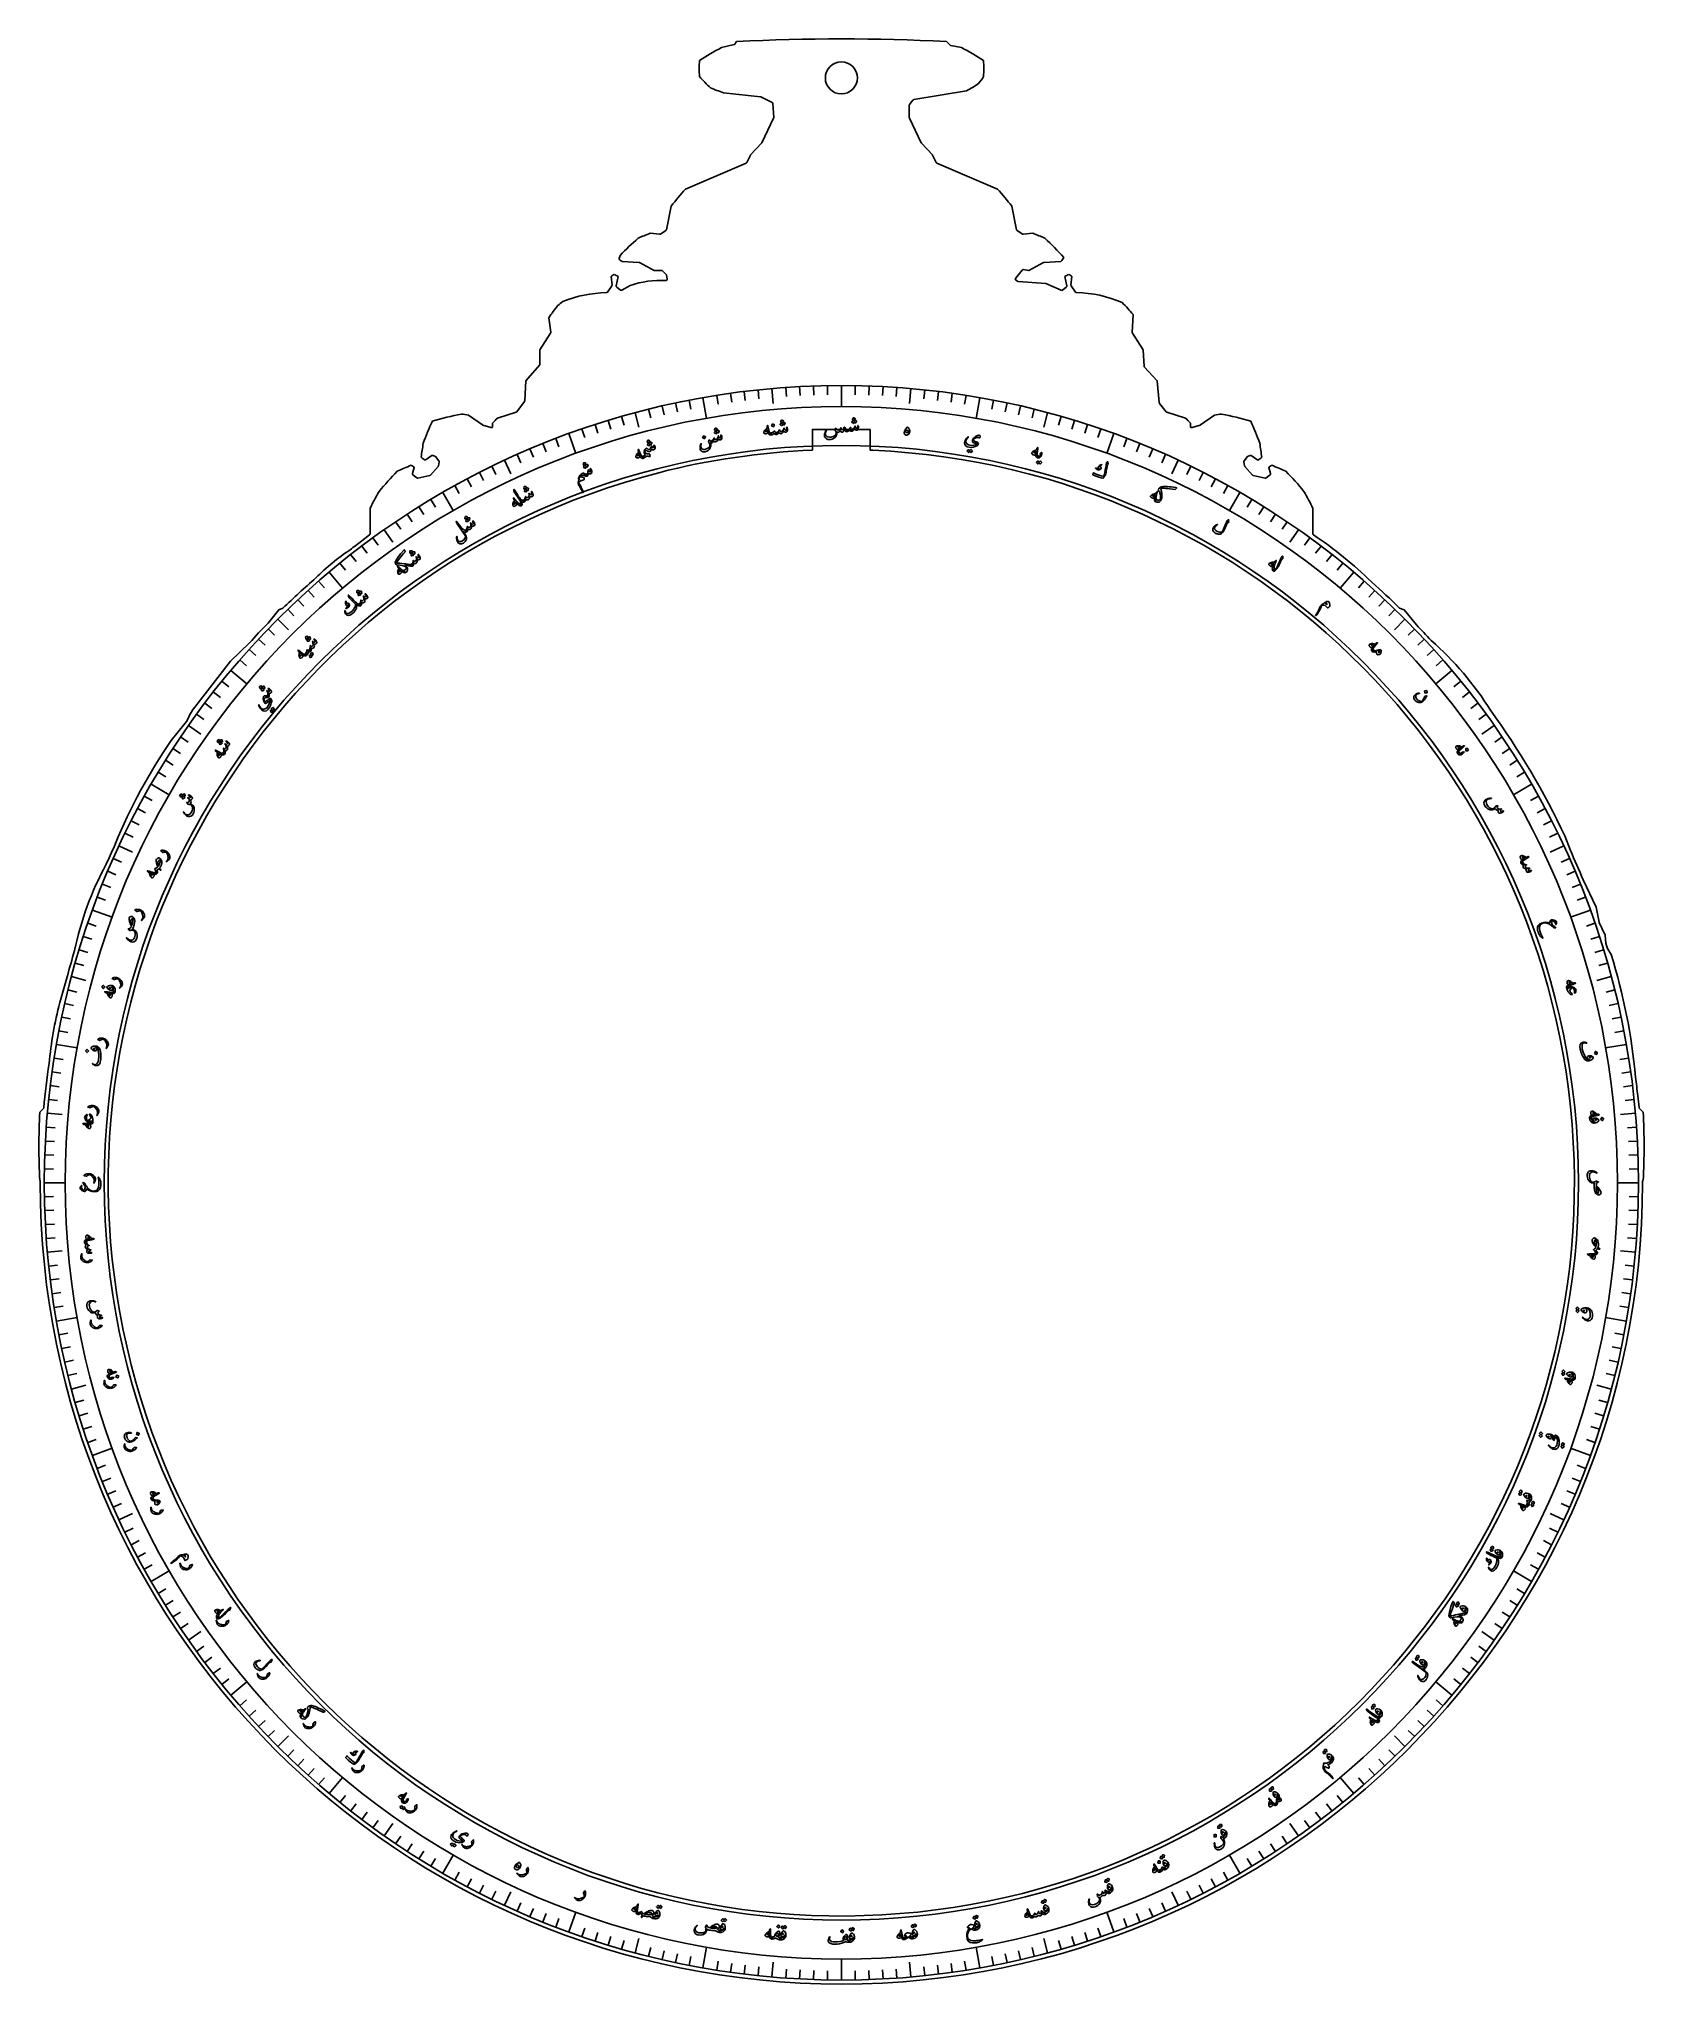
# Model space of a CAD drawing. Header units: millimetres. Extents: x -92 to 92, y -92 to 131.
import ezdxf

# ---------------------------------------------------------------- set-up
doc = ezdxf.new("R2010")
doc.units = ezdxf.units.MM
for name, color, linetype in [('CUT_INNER', 6, 'Continuous'), ('CUT_OUTER', 1, 'Continuous'), ('ENGRAVE', 7, 'Continuous'), ('ENGRAVE_FINE', 8, 'Continuous'), ('TEXT', 5, 'Continuous')]:
    doc.layers.add(name, color=color, linetype=linetype)

msp = doc.modelspace()

# ---------------------------------------------------------------- linework, layer by layer
at = {"layer": 'CUT_INNER'}
for points in [[(3.3025, 86.0185), (-3.3025, 86.0185), (-3.3025, 83.657)], [(3.5949, 83.6453), (3.3025, 83.657), (3.3025, 86.0185)]]:
    msp.add_lwpolyline(points, dxfattribs=at)
msp.add_circle((0, 126.1644), 1.83, dxfattribs=at)
for centre, radius, start, end in [((0, 0), 83.7225, 104.414063, 87.539062), ((-0.007, 0.0352), 83.6867, 92.256834, 104.415419)]:
    msp.add_arc(centre, radius, start, end, dxfattribs=at)
at = {"layer": 'CUT_OUTER'}
for points in [[(-13.6883, 129.6361), (-13.6847, 129.6371), (-12.2551, 129.9669)], [(-12.1639, 130.03), (-11.9702, 130.3213), (-11.9681, 130.3242)], [(12.0002, 130.3242), (12.0028, 130.3218), (12.4255, 129.8983)], [(12.5049, 129.8567), (13.7172, 129.6369), (13.7204, 129.6361)], [(-9.2427, 124.0193), (-13.4555, 124.4753), (-13.4587, 124.4758)], [(14.2932, 124.7046), (14.2899, 124.7039), (8.272, 123.6819)], [(-7.9166, 123.3667), (-9.1918, 124.0043)], [(-7.7271, 121.6474), (-7.834, 123.2426)], [(7.7565, 123.0468), (7.7565, 121.6422)], [(8.1801, 123.6278), (7.7894, 123.1407)], [(-9.091, 118.7614), (-7.7415, 121.5725)], [(7.7712, 121.5773), (9.123, 118.7614)], [(-10.7961, 116.4977), (-10.3639, 117.3621), (-10.3622, 117.3651), (-10.36, 117.3678), (-9.1156, 118.725)], [(9.1477, 118.725), (10.392, 117.3678), (10.3943, 117.3651), (10.396, 117.3621), (10.8282, 116.4977)], [(-17.8168, 113.4663), (-17.8136, 113.4678), (-10.8715, 116.4268)], [(10.9035, 116.4268), (17.8456, 113.4678), (17.8488, 113.4663)], [(-19.983, 108.8244), (-19.4225, 111.513), (-19.4216, 111.5165)], [(19.4537, 111.5165), (19.4546, 111.513), (20.015, 108.8244)], [(-21.83, 108.42), (-21.8264, 108.4198), (-20.737, 108.3111)], [(-20.6389, 108.3356), (-20.0466, 108.7302)], [(20.0787, 108.7302), (20.6709, 108.3356)], [(20.769, 108.3111), (21.8584, 108.4198), (21.8621, 108.42)], [(-23.1247, 105.097), (-25.0378, 105.2092), (-25.0417, 105.2096)], [(-20.516, 104.1773), (-21.368, 104.1773), (-21.3716, 104.1775), (-21.3749, 104.1791), (-23.0629, 105.0796)], [(23.0949, 105.0796), (21.4068, 104.179), (21.4037, 104.1775), (21.4002, 104.1779), (20.8023, 104.2773)], [(25.0737, 105.2096), (25.0701, 105.2092), (23.1567, 105.097)], [(-26.7234, 101.7085), (-26.2216, 102.4104)], [(-26.1945, 102.5142), (-26.3022, 103.4855), (-26.3024, 103.4892)], [(-25.5003, 103.4891), (-25.5009, 103.4856), (-25.7119, 102.4323)], [(-25.6585, 102.2857), (-25.2347, 101.9464)], [(-25.0681, 101.9323), (-24.1268, 102.4555), (-24.1239, 102.457)], [(-20.0295, 103.7529), (-20.41, 104.1334)], [(-19.9088, 103.1972), (-19.9876, 103.6715)], [(20.6606, 104.223), (19.9001, 103.2729)], [(19.9339, 103.0544), (20.1089, 102.9376)], [(20.1815, 102.9127), (23.3493, 102.6871), (23.3535, 102.6866), (23.3575, 102.6851), (25.105, 101.9198)], [(25.2589, 101.9401), (25.6906, 102.2857)], [(25.7439, 102.4323), (25.5329, 103.4856), (25.5324, 103.4891)], [(26.3344, 103.4892), (26.3342, 103.4855), (26.2266, 102.5142)], [(26.2536, 102.4104), (26.7555, 101.7085)], [(-33.1907, 97.1217), (-33.4126, 98.7835), (-33.4129, 98.787)], [(33.3305, 99.131), (33.3305, 99.1274), (33.2181, 97.1157)], [(-34.4452, 93.4541), (-34.4452, 95.1143), (-34.445, 95.1179), (-34.4432, 95.1209), (-33.2135, 97.0204)], [(33.242, 97.0258), (34.4751, 95.1212), (34.477, 95.1178), (34.4774, 95.114), (34.5884, 93.2218)], [(-36.1631, 89.3139), (-36.0512, 91.5586), (-36.0508, 91.5622), (-36.0486, 91.5649), (-34.4823, 93.3553)], [(34.6283, 93.1286), (36.0806, 91.5648), (36.0829, 91.5621), (36.0833, 91.5587), (36.3078, 89.0834)], [(-37.0541, 88.0474), (-36.1917, 89.2331)], [(36.3388, 89.0048), (37.0865, 88.0443)], [(-42.5878, 87.6632), (-42.5848, 87.6613), (-41.0022, 86.5314)], [(-39.8354, 86.3745), (-39.8354, 86.742), (-39.8353, 86.7456)], [(-39.2616, 87.3192), (-39.2583, 87.3204), (-37.1302, 87.9926)], [(37.1597, 87.9934), (39.2903, 87.3204), (39.2937, 87.3192)], [(39.8673, 86.7456), (39.8675, 86.742), (39.8675, 86.3745)], [(41.0342, 86.5314), (42.6169, 87.6613), (42.6198, 87.6632)], [(-40.9581, 86.5098), (-40.0286, 86.2308)], [(40.0606, 86.2308), (40.9901, 86.5098)], [(-46.7785, 83.032), (-47.5157, 82.5049), (-47.5187, 82.503)], [(-46.414, 82.9752), (-46.6436, 83.0522)], [(-45.9567, 82.4431), (-46.3446, 82.9268)], [(-46.0202, 81.8545), (-45.9267, 82.3197)], [(45.9587, 82.3197), (46.0522, 81.8545)], [(46.3767, 82.9268), (45.9887, 82.4431)], [(46.6757, 83.0522), (46.446, 82.9752)], [(47.5507, 82.503), (47.5478, 82.5049), (46.8106, 83.032)], [(-48.7807, 81.7003), (-48.7815, 81.6968), (-48.9819, 80.9929)], [(-48.9314, 80.8347), (-48.4931, 80.4839)], [(-48.3657, 80.4549), (-46.9916, 80.7718)], [(-46.9132, 80.8184), (-46.0551, 81.7844)], [(46.0871, 81.7844), (46.9452, 80.8184)], [(47.0237, 80.7718), (48.3977, 80.4549)], [(48.5252, 80.4839), (48.9634, 80.8347)], [(49.014, 80.9929), (48.8135, 81.6968), (48.8127, 81.7003)], [(-53.8258, 74.0905), (-53.8258, 76.9945), (-53.8256, 76.9981)], [(53.8576, 76.9981), (53.8578, 76.9945), (53.8578, 74.0905)], [(-54.7767, 73.2918), (-53.8849, 73.9712)], [(60.5435, 68.6053), (60.611, 68.546)], [(-65.4777, 63.9133), (-64.2647, 65.4122), (-64.2622, 65.415), (-64.2587, 65.4166), (-63.778, 65.609)], [(63.7555, 65.6309), (64.2908, 65.4166), (64.2942, 65.415), (64.2967, 65.4122), (65.6704, 63.7147)], [(-74.1219, 53.9504), (-69.7693, 59.5623), (-69.7622, 59.5702), (-67.6068, 61.6562)], [(-76.5291, 50.5112), (-74.9457, 52.4911), (-74.809, 52.6864), (-74.6259, 52.9447)], [(82.6446, 39.6083), (83.2589, 37.9491)], [(-83.9601, 36.3713), (-83.8761, 36.5656)], [(84.7152, 34.5766), (86.1962, 31.4733), (86.1975, 31.4705), (86.1982, 31.4675), (86.5381, 29.7677), (86.5426, 29.7506), (86.549, 29.7342), (87.2279, 28.2637), (87.2295, 28.2597), (87.2301, 28.2555), (87.3104, 27.3689), (87.3954, 27.0978), (87.505, 26.7406), (87.9156, 26.0838), (87.9176, 26.0802)], [(-89.2611, 20.5783), (-88.4239, 23.5242)], [(90.9576, 9.9453), (91.1223, 8.5857)], [(-91.5556, 8.0757), (-91.5532, 8.0784), (-91.1332, 8.4976)], [(91.1652, 8.4976), (91.5852, 8.0784), (91.5877, 8.0757)], [(-91.5, 0), (-91.4993, 0.2396), (-91.5527, 0.2752), (-91.5556, 0.2773)], [(91.5877, 0.2773), (91.5848, 0.2752), (91.4993, 0.2184), (91.5, 0)]]:
    msp.add_lwpolyline(points, dxfattribs=at)
for centre, radius, start, end in [((0.8381, 102.1862), 31.0566, 117.887721, 123.296047), ((-12.2888, 130.1131), 0.15, 282.989482, 326.38032), ((0.016, -113.0168), 243.6359, 87.180557, 92.819439), ((12.5316, 130.0042), 0.15, 224.942876, 259.724407), ((-1.8099, 100.4894), 33.0261, 56.864363, 61.949953), ((2.4255, 127.2277), 18.659, 177.182884, 182.818048), ((-3.1595, 127.2279), 19.4241, 357.292377, 2.705423), ((-3.5552, 137.7047), 17.0293, 221.997754, 228.003912), ((-7.5439, 142.0912), 18.5819, 246.514174, 251.439111), ((7.3817, 138.123), 15.0937, 297.251656, 303.303093), ((8.2381, 131.4271), 9.5004, 321.461539, 327.412667), ((-9.2588, 123.8701), 0.15, 63.434949, 83.821243), ((-7.9836, 123.2325), 0.15, 3.834302, 63.434949), ((7.9065, 123.0468), 0.15, 141.273284, 180), ((8.2971, 123.534), 0.15, 99.638487, 141.273284), ((-7.8767, 121.6374), 0.15, 334.356616, 3.834302), ((7.9065, 121.6422), 0.15, 180, 205.643384), ((-9.2262, 118.8264), 0.15, 317.482654, 334.356616), ((9.2582, 118.8264), 0.15, 205.643384, 222.517347), ((-10.9303, 116.5648), 0.15, 293.085446, 333.434949), ((10.9623, 116.5648), 0.15, 206.565051, 246.914554), ((1.5145, 95.9196), 26.1072, 137.770513, 143.314857), ((-1.6476, 95.7837), 26.3208, 36.707662, 42.206967), ((-3.6621, 85.0895), 29.9981, 130.65547, 136.080839), ((-16.2195, 93.0001), 16.4089, 109.993969, 115.200322), ((-20.7221, 108.4604), 0.15, 264.302989, 303.672481), ((-20.1298, 108.855), 0.15, 303.672481, 348.225626), ((20.1618, 108.855), 0.15, 191.774374, 236.327519), ((20.7541, 108.4604), 0.15, 236.327519, 275.697011), ((16.7699, 94.2462), 15.0608, 64.565536, 70.23827), ((2.0734, 84.5029), 31.5104, 42.196993, 47.803527), ((-20.5185, 104.4587), 4.9648, 163.155045, 168.610247), ((-23.0664, 108.5417), 3.8735, 233.221607, 239.340633), ((-23.1335, 104.9473), 0.15, 61.919604, 86.642996), ((23.1655, 104.9473), 0.15, 93.357004, 118.080395), ((20.4701, 109.0228), 5.9777, 320.36428, 325.85788), ((-23.84, 100.173), 4.1305, 120.858164, 126.595704), ((-26.3436, 102.4977), 0.15, 324.43761, 6.323466), ((-28.1079, 98.8569), 5.3157, 60.624574, 66.150616), ((-25.5648, 102.4028), 0.15, 168.672481, 231.317911), ((-20.6678, 92.5212), 10.5197, 86.631082, 109.180225), ((-20.516, 104.0273), 0.15, 45, 90), ((-20.0567, 103.1726), 0.15, 272.740791, 9.43761), ((-20.1356, 103.6469), 0.15, 9.43761, 45), ((20.0172, 103.1792), 0.15, 141.323466, 236.274782), ((20.1922, 103.0623), 0.15, 236.274782, 265.925984), ((20.7777, 104.1293), 0.15, 80.56239, 141.323466), ((28.0332, 99.0698), 5.0779, 113.719842, 119.504968), ((25.5968, 102.4028), 0.15, 308.682089, 11.327519), ((23.7882, 100.0474), 4.2812, 53.505402, 59.04073), ((26.3757, 102.4977), 0.15, 173.676534, 215.56239), ((-18.7478, 88.8638), 17.7069, 140.347406, 145.91554), ((-26.6226, 93.5584), 8.7624, 126.27661, 131.083231), ((-26.6002, 87.9265), 13.7222, 90.949345, 112.299759), ((-26.8455, 101.7957), 0.15, 276.843495, 324.43761), ((-25.141, 102.0635), 0.15, 231.317911, 299.067541), ((25.1652, 102.0572), 0.15, 246.351137, 308.682089), ((26.8775, 101.7957), 0.15, 215.56239, 263.156505), ((26.6883, 88.389), 13.2589, 66.058401, 89.259597), ((19.1602, 87.4048), 18.393, 39.608488, 45.426663), ((-33.3394, 97.1019), 0.15, 327.08026, 7.604625), ((33.3679, 97.1073), 0.15, 176.803291, 212.91974), ((-34.5952, 93.4541), 0.15, 318.818119, 360), ((34.7382, 93.2306), 0.15, 183.357004, 222.885164), ((-36.313, 89.3213), 0.15, 323.970156, 357.144437), ((36.4572, 89.097), 0.15, 185.181312, 217.896077), ((-16.4295, 73.1108), 33.3091, 155.402966, 160.092511), ((-36.5832, 52.2698), 36.1544, 100.852226, 106.276232), ((-44.192, 79.2807), 8.5346, 79.166373, 84.609515), ((-33.7353, 81.2193), 8.231, 132.175871, 137.825076), ((-37.1754, 88.1356), 0.15, 287.527872, 323.970156), ((37.2048, 88.1364), 0.15, 217.896077, 252.472128), ((33.6306, 81.0826), 8.4242, 42.239737, 47.759316), ((44.2102, 79.3777), 8.4368, 95.358891, 100.86522), ((36.616, 52.2731), 36.151, 73.723514, 79.148028), ((20.6362, 74.8189), 28.8029, 19.540355, 24.964114), ((-31.3712, 81.3011), 16.6775, 169.107192, 174.681527), ((-40.915, 86.6534), 0.15, 234.474677, 253.296561), ((-39.9854, 86.3745), 0.15, 253.296561, 360), ((40.0175, 86.3745), 0.15, 180, 286.703439), ((40.947, 86.6534), 0.15, 286.703439, 305.525323), ((28.3095, 80.8604), 19.7994, 5.758179, 10.453011), ((-44.2369, 87.3531), 5.8561, 230.30786, 235.915623), ((-46.6913, 82.91), 0.15, 71.47367, 125.56239), ((-46.4616, 82.833), 0.15, 38.726716, 71.47367), ((-46.0737, 82.3493), 0.15, 348.637358, 38.726716), ((46.1058, 82.3493), 0.15, 141.273284, 191.362642), ((46.4937, 82.833), 0.15, 108.52633, 141.273284), ((46.7233, 82.91), 0.15, 54.43761, 108.52633), ((44.2639, 87.3597), 5.8643, 304.08832, 309.688196), ((-23.6862, 54.8184), 37.8084, 135.665144, 140.341834), ((-43.5864, 66.7968), 16.1137, 110.101947, 116.313458), ((-51.2366, 78.3793), 4.1304, 53.516392, 59.246786), ((-48.8377, 80.9518), 0.15, 164.106331, 231.329032), ((-48.3994, 80.601), 0.15, 231.329032, 282.989482), ((-47.0253, 80.918), 0.15, 282.989482, 318.385383), ((-46.1672, 81.884), 0.15, 318.385383, 348.637358), ((46.1993, 81.884), 0.15, 191.362642, 221.614617), ((47.0574, 80.918), 0.15, 221.614617, 257.010518), ((48.4314, 80.601), 0.15, 257.010518, 308.670968), ((51.3178, 78.3054), 4.2191, 120.81348, 126.423343), ((48.8697, 80.9518), 0.15, 308.670968, 15.893669), ((43.0446, 65.4585), 17.5679, 63.943847, 69.640748), ((30.6399, 61.05), 28.5051, 38.894305, 45.098669), ((-33.3232, 67.3943), 22.6403, 149.315102, 154.900363), ((29.4723, 65.339), 27.0293, 25.553356, 30.231114), ((-53.9758, 74.0905), 0.15, 307.299357, 0), ((54.0078, 74.0905), 0.15, 180, 232.700643), ((30.2133, 37.9234), 43.1429, 45.330291, 56.672622), ((-41.9182, 51.0193), 25.5588, 123.734242, 135.079812), ((-5.4122, 7.105), 82.5684, 126.716926, 127.881788), ((-0.674, 0.7319), 90.505, 130.971087, 134.206269), ((0.5066, 0.5589), 90.7457, 45.81392, 48.52147), ((-1.2868, 1.2293), 89.7204, 135.680435, 137.662071), ((3.0411, 2.8627), 87.3235, 42.563322, 44.175366), ((42.8862, 34.1984), 36.984, 32.279459, 48.572341), ((-69.252, 50.8805), 5.7568, 147.773278, 158.98733), ((0.4053, 0.6064), 91.0189, 25.372572, 35.878516), ((-26.7653, 15.9929), 60.5636, 145.253171, 157.953266), ((-1.515, 0.6716), 89.8428, 154.939858, 156.451797), ((1.4163, 0.6079), 89.9588, 22.185301, 24.52516), ((-52.1964, 19.1335), 36.1396, 151.511855, 168.220949), ((-1.8439, 0.532), 89.581, 163.141683, 165.127745), ((22.979, 5.898), 68.0025, 5.190777, 17.264659), ((-47.3886, 9.6539), 43.2741, 165.377705, 174.749971), ((-0.9023, 0.109), 90.5912, 171.426873, 174.653712), ((5.5741, 0.6706), 85.8857, 6.199373, 7.61398), ((-12.4063, 4.1765), 79.2453, 177.179673, 182.820318), ((-91.2366, 8.6016), 0.1466, 314.817969, 339.341637), ((91.2712, 8.6037), 0.15, 186.906676, 225.057124), ((12.3553, 4.1765), 79.3282, 357.182633, 2.817377), ((0, 0), 91.5, 180, 0)]:
    msp.add_arc(centre, radius, start, end, dxfattribs=at)
at = {"layer": 'ENGRAVE'}
for points in [[(-15.8078, 89.6503), (-15.3918, 87.2913)], [(-7.9341, 90.6869), (-7.785, 88.9824)], [(0, 91.0333), (0, 88.6379)], [(7.9341, 90.6869), (7.785, 88.9824)], [(15.8078, 89.6503), (15.3918, 87.2913)], [(-23.5612, 87.9315), (-23.1183, 86.2787)], [(23.5612, 87.9315), (23.1183, 86.2787)], [(-31.1352, 85.5434), (-30.3159, 83.2924)], [(31.1352, 85.5434), (30.3159, 83.2924)], [(-38.4724, 82.5042), (-37.7492, 80.9535)], [(38.4724, 82.5042), (37.7492, 80.9535)], [(-45.5167, 78.8372), (-44.3189, 76.7627)], [(45.5167, 78.8372), (44.3189, 76.7627)], [(-52.2146, 74.5702), (-51.2332, 73.1685)], [(52.2146, 74.5702), (51.2332, 73.1685)], [(-58.5151, 69.7356), (-56.9753, 67.9006)], [(58.5151, 69.7356), (56.9753, 67.9006)], [(-64.3703, 64.3703), (-63.1604, 63.1604)], [(64.3703, 64.3703), (63.1604, 63.1604)], [(-69.7356, 58.5151), (-67.9006, 56.9753)], [(69.7356, 58.5151), (67.9006, 56.9753)], [(-74.5702, 52.2146), (-73.1685, 51.2332)], [(74.5702, 52.2146), (73.1685, 51.2332)], [(-78.8372, 45.5167), (-76.7627, 44.3189)], [(78.8372, 45.5167), (76.7627, 44.3189)], [(-82.5042, 38.4724), (-80.9535, 37.7492)], [(82.5042, 38.4724), (80.9535, 37.7492)], [(-85.5434, 31.1352), (-83.2924, 30.3159)], [(85.5434, 31.1352), (83.2924, 30.3159)], [(-87.9315, 23.5612), (-86.2787, 23.1183)], [(87.9315, 23.5612), (86.2787, 23.1183)], [(-89.6503, 15.8078), (-87.2913, 15.3918)], [(89.6503, 15.8078), (87.2913, 15.3918)], [(-90.6869, 7.9341), (-88.9824, 7.785)], [(90.6869, 7.9341), (88.9824, 7.785)], [(-91.0333, 0), (-88.6379, 0)], [(91.0333, 0), (88.6379, 0)], [(-90.6869, -7.9341), (-88.9824, -7.785)], [(90.6869, -7.9341), (88.9824, -7.785)], [(-89.6503, -15.8078), (-87.2913, -15.3918)], [(89.6503, -15.8078), (87.2913, -15.3918)], [(-87.9315, -23.5612), (-86.2787, -23.1183)], [(87.9315, -23.5612), (86.2787, -23.1183)], [(-85.5434, -31.1352), (-83.2924, -30.3159)], [(85.5434, -31.1352), (83.2924, -30.3159)], [(-82.5042, -38.4724), (-80.9535, -37.7492)], [(82.5042, -38.4724), (80.9535, -37.7492)], [(-78.8372, -45.5167), (-76.7627, -44.3189)], [(78.8372, -45.5167), (76.7627, -44.3189)], [(-74.5702, -52.2146), (-73.1685, -51.2332)], [(74.5702, -52.2146), (73.1685, -51.2332)], [(-69.7356, -58.5151), (-67.9006, -56.9753)], [(69.7356, -58.5151), (67.9006, -56.9753)], [(-64.3703, -64.3703), (-63.1604, -63.1604)], [(64.3703, -64.3703), (63.1604, -63.1604)], [(-58.5151, -69.7356), (-56.9753, -67.9006)], [(58.5151, -69.7356), (56.9753, -67.9006)], [(-52.2146, -74.5702), (-51.2332, -73.1685)], [(52.2146, -74.5702), (51.2332, -73.1685)], [(-45.5167, -78.8372), (-44.3189, -76.7627)], [(45.5167, -78.8372), (44.3189, -76.7627)], [(-38.4724, -82.5042), (-37.7492, -80.9535)], [(38.4724, -82.5042), (37.7492, -80.9535)], [(-31.1352, -85.5434), (-30.3159, -83.2924)], [(31.1352, -85.5434), (30.3159, -83.2924)], [(-23.5612, -87.9315), (-23.1183, -86.2787)], [(23.5612, -87.9315), (23.1183, -86.2787)], [(-15.8078, -89.6503), (-15.3918, -87.2913)], [(0, -91.0333), (0, -88.6379)], [(15.8078, -89.6503), (15.3918, -87.2913)], [(-7.9341, -90.6869), (-7.785, -88.9824)], [(7.9341, -90.6869), (7.785, -88.9824)]]:
    msp.add_lwpolyline(points, dxfattribs=at)
for radius in [91.0333, 88.6379, 84.1891]:
    msp.add_circle((0, 0), radius, dxfattribs=at)
at = {"layer": 'ENGRAVE_FINE'}
for points in [[(-18.9269, 89.0441), (-18.7134, 88.0399)], [(-17.37, 89.3608), (-17.1741, 88.353)], [(-14.2408, 89.9126), (-14.0802, 88.8986)], [(-12.6694, 90.1474), (-12.5265, 89.1308)], [(-11.0942, 90.3548), (-10.9691, 89.3358)], [(-9.5156, 90.5347), (-9.4083, 89.5137)], [(-6.3502, 90.8116), (-6.2786, 89.7875)], [(-4.7643, 90.9086), (-4.7106, 89.8834)], [(-3.177, 90.9779), (-3.1412, 89.9519)], [(-1.5888, 91.0195), (-1.5708, 89.993)], [(1.5888, 91.0195), (1.5708, 89.993)], [(3.177, 90.9779), (3.1412, 89.9519)], [(4.7643, 90.9086), (4.7106, 89.8834)], [(6.3502, 90.8116), (6.2786, 89.7875)], [(9.5156, 90.5347), (9.4083, 89.5137)], [(11.0942, 90.3548), (10.9691, 89.3358)], [(12.6694, 90.1474), (12.5265, 89.1308)], [(14.2408, 89.9126), (14.0802, 88.8986)], [(17.37, 89.3608), (17.1741, 88.353)], [(18.9269, 89.0441), (18.7134, 88.0399)], [(-26.6156, 87.0556), (-26.3154, 86.0739)], [(-25.0922, 87.5069), (-24.8092, 86.52)], [(-22.023, 88.3293), (-21.7746, 87.3331)], [(-20.478, 88.7002), (-20.2471, 87.6999)], [(20.478, 88.7002), (20.2471, 87.6999)], [(22.023, 88.3293), (21.7746, 87.3331)], [(25.0922, 87.5069), (24.8092, 86.52)], [(26.6156, 87.0556), (26.3154, 86.0739)], [(-32.6234, 84.987), (-32.2555, 84.0285)], [(-29.6376, 86.0737), (-29.3033, 85.103)], [(-28.1309, 86.5779), (-27.8136, 85.6015)], [(28.1309, 86.5779), (27.8136, 85.6015)], [(29.6376, 86.0737), (29.3033, 85.103)], [(32.6234, 84.987), (32.2555, 84.0285)], [(-37.0266, 83.1631), (-36.609, 82.2252)], [(-35.5696, 83.7966), (-35.1684, 82.8516)], [(-34.1017, 84.4047), (-33.7171, 83.4528)], [(34.1017, 84.4047), (33.7171, 83.4528)], [(35.5696, 83.7966), (35.1684, 82.8516)], [(37.0266, 83.1631), (36.609, 82.2252)], [(-42.7376, 80.3777), (-42.2556, 79.4712)], [(-41.3283, 81.1113), (-40.8622, 80.1966)], [(-39.9064, 81.8202), (-39.4563, 80.8975)], [(39.9064, 81.8202), (39.4563, 80.8975)], [(41.3283, 81.1113), (40.8622, 80.1966)], [(42.7376, 80.3777), (42.2556, 79.4712)], [(-46.8856, 78.0308), (-46.3569, 77.1508)], [(-44.1338, 79.6196), (-43.6361, 78.7217)], [(44.1338, 79.6196), (43.6361, 78.7217)], [(46.8856, 78.0308), (46.3569, 77.1508)], [(-49.5803, 76.347), (-49.0212, 75.486)], [(-48.2403, 77.2007), (-47.6963, 76.33)], [(48.2403, 77.2007), (47.6963, 76.33)], [(49.5803, 76.347), (49.0212, 75.486)], [(-53.5081, 73.6475), (-52.9046, 72.817)], [(-50.9052, 75.4701), (-50.3311, 74.619)], [(50.9052, 75.4701), (50.3311, 74.619)], [(53.5081, 73.6475), (52.9046, 72.817)], [(-56.0457, 71.7353), (-55.4137, 70.9263)], [(-54.7852, 72.7025), (-54.1674, 71.8826)], [(54.7852, 72.7025), (54.1674, 71.8826)], [(56.0457, 71.7353), (55.4137, 70.9263)], [(-57.2891, 70.7462), (-56.6431, 69.9484)], [(57.2891, 70.7462), (56.6431, 69.9484)], [(-60.9132, 67.651), (-60.2263, 66.888)], [(-59.7233, 68.7037), (-59.0497, 67.9289)], [(59.7233, 68.7037), (59.0497, 67.9289)], [(60.9132, 67.651), (60.2263, 66.888)], [(-63.2371, 65.4839), (-62.5239, 64.7454)], [(-62.0846, 66.5776), (-61.3844, 65.8267)], [(62.0846, 66.5776), (61.3844, 65.8267)], [(63.2371, 65.4839), (62.5239, 64.7454)], [(-65.4839, 63.2371), (-64.7454, 62.5239)], [(65.4839, 63.2371), (64.7454, 62.5239)], [(-67.651, 60.9132), (-66.888, 60.2263)], [(-66.5776, 62.0846), (-65.8267, 61.3844)], [(66.5776, 62.0846), (65.8267, 61.3844)], [(67.651, 60.9132), (66.888, 60.2263)], [(-68.7037, 59.7233), (-67.9289, 59.0497)], [(68.7037, 59.7233), (67.9289, 59.0497)], [(-71.7353, 56.0457), (-70.9263, 55.4137)], [(-70.7462, 57.2891), (-69.9484, 56.6431)], [(70.7462, 57.2891), (69.9484, 56.6431)], [(71.7353, 56.0457), (70.9263, 55.4137)], [(-73.6475, 53.5081), (-72.817, 52.9046)], [(-72.7025, 54.7852), (-71.8826, 54.1674)], [(72.7025, 54.7852), (71.8826, 54.1674)], [(73.6475, 53.5081), (72.817, 52.9046)], [(-76.347, 49.5803), (-75.486, 49.0212)], [(-75.4701, 50.9052), (-74.619, 50.3311)], [(75.4701, 50.9052), (74.619, 50.3311)], [(76.347, 49.5803), (75.486, 49.0212)], [(-78.0308, 46.8856), (-77.1508, 46.3569)], [(-77.2007, 48.2403), (-76.33, 47.6963)], [(77.2007, 48.2403), (76.33, 47.6963)], [(78.0308, 46.8856), (77.1508, 46.3569)], [(-80.3777, 42.7376), (-79.4712, 42.2556)], [(-79.6196, 44.1338), (-78.7217, 43.6361)], [(79.6196, 44.1338), (78.7217, 43.6361)], [(80.3777, 42.7376), (79.4712, 42.2556)], [(-81.1113, 41.3283), (-80.1966, 40.8622)], [(81.1113, 41.3283), (80.1966, 40.8622)], [(-81.8202, 39.9064), (-80.8975, 39.4563)], [(81.8202, 39.9064), (80.8975, 39.4563)], [(-83.7966, 35.5696), (-82.8516, 35.1684)], [(-83.1631, 37.0266), (-82.2252, 36.609)], [(83.1631, 37.0266), (82.2252, 36.609)], [(83.7966, 35.5696), (82.8516, 35.1684)], [(-84.4047, 34.1017), (-83.4528, 33.7171)], [(84.4047, 34.1017), (83.4528, 33.7171)], [(-84.987, 32.6234), (-84.0285, 32.2555)], [(84.987, 32.6234), (84.0285, 32.2555)], [(-86.0737, 29.6376), (-85.103, 29.3033)], [(86.0737, 29.6376), (85.103, 29.3033)], [(-86.5779, 28.1309), (-85.6015, 27.8136)], [(86.5779, 28.1309), (85.6015, 27.8136)], [(-87.5069, 25.0922), (-86.52, 24.8092)], [(-87.0556, 26.6156), (-86.0739, 26.3154)], [(87.0556, 26.6156), (86.0739, 26.3154)], [(87.5069, 25.0922), (86.52, 24.8092)], [(-88.7002, 20.478), (-87.6999, 20.2471)], [(-88.3293, 22.023), (-87.3331, 21.7746)], [(88.3293, 22.023), (87.3331, 21.7746)], [(88.7002, 20.478), (87.6999, 20.2471)], [(-89.0441, 18.9269), (-88.0399, 18.7134)], [(89.0441, 18.9269), (88.0399, 18.7134)], [(-89.3608, 17.37), (-88.353, 17.1741)], [(89.3608, 17.37), (88.353, 17.1741)], [(-89.9126, 14.2408), (-88.8986, 14.0802)], [(89.9126, 14.2408), (88.8986, 14.0802)], [(-90.1474, 12.6694), (-89.1308, 12.5265)], [(90.1474, 12.6694), (89.1308, 12.5265)], [(-90.5347, 9.5156), (-89.5137, 9.4083)], [(-90.3548, 11.0942), (-89.3358, 10.9691)], [(90.3548, 11.0942), (89.3358, 10.9691)], [(90.5347, 9.5156), (89.5137, 9.4083)], [(-90.9086, 4.7643), (-89.8834, 4.7106)], [(-90.8116, 6.3502), (-89.7875, 6.2786)], [(90.8116, 6.3502), (89.7875, 6.2786)], [(90.9086, 4.7643), (89.8834, 4.7106)], [(-90.9779, 3.177), (-89.9519, 3.1412)], [(90.9779, 3.177), (89.9519, 3.1412)], [(-91.0195, 1.5888), (-89.993, 1.5708)], [(91.0195, 1.5888), (89.993, 1.5708)], [(-91.0195, -1.5888), (-89.993, -1.5708)], [(91.0195, -1.5888), (89.993, -1.5708)], [(-90.9779, -3.177), (-89.9519, -3.1412)], [(90.9779, -3.177), (89.9519, -3.1412)], [(-90.9086, -4.7643), (-89.8834, -4.7106)], [(-90.8116, -6.3502), (-89.7875, -6.2786)], [(90.8116, -6.3502), (89.7875, -6.2786)], [(90.9086, -4.7643), (89.8834, -4.7106)], [(-90.5347, -9.5156), (-89.5137, -9.4083)], [(-90.3548, -11.0942), (-89.3358, -10.9691)], [(90.3548, -11.0942), (89.3358, -10.9691)], [(90.5347, -9.5156), (89.5137, -9.4083)], [(-90.1474, -12.6694), (-89.1308, -12.5265)], [(90.1474, -12.6694), (89.1308, -12.5265)], [(-89.9126, -14.2408), (-88.8986, -14.0802)], [(89.9126, -14.2408), (88.8986, -14.0802)], [(-89.3608, -17.37), (-88.353, -17.1741)], [(89.3608, -17.37), (88.353, -17.1741)], [(-89.0441, -18.9269), (-88.0399, -18.7134)], [(89.0441, -18.9269), (88.0399, -18.7134)], [(-88.7002, -20.478), (-87.6999, -20.2471)], [(-88.3293, -22.023), (-87.3331, -21.7746)], [(88.3293, -22.023), (87.3331, -21.7746)], [(88.7002, -20.478), (87.6999, -20.2471)], [(-87.5069, -25.0922), (-86.52, -24.8092)], [(-87.0556, -26.6156), (-86.0739, -26.3154)], [(87.0556, -26.6156), (86.0739, -26.3154)], [(87.5069, -25.0922), (86.52, -24.8092)], [(-86.5779, -28.1309), (-85.6015, -27.8136)], [(86.5779, -28.1309), (85.6015, -27.8136)], [(-86.0737, -29.6376), (-85.103, -29.3033)], [(86.0737, -29.6376), (85.103, -29.3033)], [(-84.987, -32.6234), (-84.0285, -32.2555)], [(84.987, -32.6234), (84.0285, -32.2555)], [(-84.4047, -34.1017), (-83.4528, -33.7171)], [(-83.7966, -35.5696), (-82.8516, -35.1684)], [(83.7966, -35.5696), (82.8516, -35.1684)], [(84.4047, -34.1017), (83.4528, -33.7171)], [(-83.1631, -37.0266), (-82.2252, -36.609)], [(83.1631, -37.0266), (82.2252, -36.609)], [(-81.8202, -39.9064), (-80.8975, -39.4563)], [(81.8202, -39.9064), (80.8975, -39.4563)], [(-81.1113, -41.3283), (-80.1966, -40.8622)], [(81.1113, -41.3283), (80.1966, -40.8622)], [(-80.3777, -42.7376), (-79.4712, -42.2556)], [(-79.6196, -44.1338), (-78.7217, -43.6361)], [(79.6196, -44.1338), (78.7217, -43.6361)], [(80.3777, -42.7376), (79.4712, -42.2556)], [(-78.0308, -46.8856), (-77.1508, -46.3569)], [(78.0308, -46.8856), (77.1508, -46.3569)], [(-77.2007, -48.2403), (-76.33, -47.6963)], [(77.2007, -48.2403), (76.33, -47.6963)], [(-76.347, -49.5803), (-75.486, -49.0212)], [(-75.4701, -50.9052), (-74.619, -50.3311)], [(75.4701, -50.9052), (74.619, -50.3311)], [(76.347, -49.5803), (75.486, -49.0212)], [(-73.6475, -53.5081), (-72.817, -52.9046)], [(73.6475, -53.5081), (72.817, -52.9046)], [(-72.7025, -54.7852), (-71.8826, -54.1674)], [(-71.7353, -56.0457), (-70.9263, -55.4137)], [(71.7353, -56.0457), (70.9263, -55.4137)], [(72.7025, -54.7852), (71.8826, -54.1674)], [(-70.7462, -57.2891), (-69.9484, -56.6431)], [(70.7462, -57.2891), (69.9484, -56.6431)], [(-68.7037, -59.7233), (-67.9289, -59.0497)], [(68.7037, -59.7233), (67.9289, -59.0497)], [(-67.651, -60.9132), (-66.888, -60.2263)], [(-66.5776, -62.0846), (-65.8267, -61.3844)], [(66.5776, -62.0846), (65.8267, -61.3844)], [(67.651, -60.9132), (66.888, -60.2263)], [(-65.4839, -63.2371), (-64.7454, -62.5239)], [(65.4839, -63.2371), (64.7454, -62.5239)], [(-63.2371, -65.4839), (-62.5239, -64.7454)], [(-62.0846, -66.5776), (-61.3844, -65.8267)], [(62.0846, -66.5776), (61.3844, -65.8267)], [(63.2371, -65.4839), (62.5239, -64.7454)], [(-60.9132, -67.651), (-60.2263, -66.888)], [(-59.7233, -68.7037), (-59.0497, -67.9289)], [(59.7233, -68.7037), (59.0497, -67.9289)], [(60.9132, -67.651), (60.2263, -66.888)], [(-57.2891, -70.7462), (-56.6431, -69.9484)], [(-56.0457, -71.7353), (-55.4137, -70.9263)], [(56.0457, -71.7353), (55.4137, -70.9263)], [(57.2891, -70.7462), (56.6431, -69.9484)], [(-54.7852, -72.7025), (-54.1674, -71.8826)], [(-53.5081, -73.6475), (-52.9046, -72.817)], [(53.5081, -73.6475), (52.9046, -72.817)], [(54.7852, -72.7025), (54.1674, -71.8826)], [(-50.9052, -75.4701), (-50.3311, -74.619)], [(-49.5803, -76.347), (-49.0212, -75.486)], [(49.5803, -76.347), (49.0212, -75.486)], [(50.9052, -75.4701), (50.3311, -74.619)], [(-48.2403, -77.2007), (-47.6963, -76.33)], [(-46.8856, -78.0308), (-46.3569, -77.1508)], [(46.8856, -78.0308), (46.3569, -77.1508)], [(48.2403, -77.2007), (47.6963, -76.33)], [(-44.1338, -79.6196), (-43.6361, -78.7217)], [(-42.7376, -80.3777), (-42.2556, -79.4712)], [(42.7376, -80.3777), (42.2556, -79.4712)], [(44.1338, -79.6196), (43.6361, -78.7217)], [(-41.3283, -81.1113), (-40.8622, -80.1966)], [(-39.9064, -81.8202), (-39.4563, -80.8975)], [(39.9064, -81.8202), (39.4563, -80.8975)], [(41.3283, -81.1113), (40.8622, -80.1966)], [(-37.0266, -83.1631), (-36.609, -82.2252)], [(-35.5696, -83.7966), (-35.1684, -82.8516)], [(-34.1017, -84.4047), (-33.7171, -83.4528)], [(-32.6234, -84.987), (-32.2555, -84.0285)], [(32.6234, -84.987), (32.2555, -84.0285)], [(34.1017, -84.4047), (33.7171, -83.4528)], [(35.5696, -83.7966), (35.1684, -82.8516)], [(37.0266, -83.1631), (36.609, -82.2252)], [(-29.6376, -86.0737), (-29.3033, -85.103)], [(-28.1309, -86.5779), (-27.8136, -85.6015)], [(-26.6156, -87.0556), (-26.3154, -86.0739)], [(-25.0922, -87.5069), (-24.8092, -86.52)], [(25.0922, -87.5069), (24.8092, -86.52)], [(26.6156, -87.0556), (26.3154, -86.0739)], [(28.1309, -86.5779), (27.8136, -85.6015)], [(29.6376, -86.0737), (29.3033, -85.103)], [(-22.023, -88.3293), (-21.7746, -87.3331)], [(-20.478, -88.7002), (-20.2471, -87.6999)], [(-18.9269, -89.0441), (-18.7134, -88.0399)], [(-17.37, -89.3608), (-17.1741, -88.353)], [(17.37, -89.3608), (17.1741, -88.353)], [(18.9269, -89.0441), (18.7134, -88.0399)], [(20.478, -88.7002), (20.2471, -87.6999)], [(22.023, -88.3293), (21.7746, -87.3331)], [(-14.2408, -89.9126), (-14.0802, -88.8986)], [(-12.6694, -90.1474), (-12.5265, -89.1308)], [(-11.0942, -90.3548), (-10.9691, -89.3358)], [(-9.5156, -90.5347), (-9.4083, -89.5137)], [(-6.3502, -90.8116), (-6.2786, -89.7875)], [(-4.7643, -90.9086), (-4.7106, -89.8834)], [(-3.177, -90.9779), (-3.1412, -89.9519)], [(-1.5888, -91.0195), (-1.5708, -89.993)], [(1.5888, -91.0195), (1.5708, -89.993)], [(3.177, -90.9779), (3.1412, -89.9519)], [(4.7643, -90.9086), (4.7106, -89.8834)], [(6.3502, -90.8116), (6.2786, -89.7875)], [(9.5156, -90.5347), (9.4083, -89.5137)], [(11.0942, -90.3548), (10.9691, -89.3358)], [(12.6694, -90.1474), (12.5265, -89.1308)], [(14.2408, -89.9126), (14.0802, -88.8986)]]:
    msp.add_lwpolyline(points, dxfattribs=at)
at = {"layer": 'TEXT'}
for points in [[(-7.8669, 86.646), (-7.864, 86.6495), (-7.8597, 86.6518), (-7.8539, 86.653), (-7.8468, 86.653), (-7.795, 86.6375), (-7.7457, 86.6171), (-7.699, 86.5921), (-7.6548, 86.5623), (-7.6503, 86.5575), (-7.6481, 86.5526), (-7.6481, 86.5475), (-7.6504, 86.5421), (-7.7537, 86.3377), (-7.7577, 86.3326), (-7.7634, 86.331), (-7.7707, 86.3328), (-7.7795, 86.3379), (-7.7872, 86.3424), (-7.7992, 86.349), (-7.8157, 86.3578), (-7.8366, 86.3687), (-7.8621, 86.3818), (-7.8928, 86.397), (-7.9284, 86.4143), (-7.9692, 86.4337), (-7.9747, 86.437), (-7.9776, 86.4406), (-7.9779, 86.4444), (-7.9757, 86.4485)], [(-6.6264, 86.8447), (-6.6234, 86.8481), (-6.619, 86.8504), (-6.6133, 86.8515), (-6.6062, 86.8514), (-6.5801, 86.8439), (-6.5547, 86.8354), (-6.5301, 86.8258), (-6.5063, 86.8153), (-6.483, 86.8036), (-6.4601, 86.7905), (-6.4375, 86.7761), (-6.4154, 86.7605), (-6.411, 86.7555), (-6.4088, 86.75), (-6.4089, 86.7441), (-6.4112, 86.7377), (-6.5201, 86.5345), (-6.5233, 86.5317), (-6.5282, 86.5313), (-6.535, 86.5334), (-6.5436, 86.5379), (-6.5492, 86.541), (-6.5581, 86.5458), (-6.5701, 86.5522), (-6.5853, 86.5604), (-6.6037, 86.57), (-6.6253, 86.5811), (-6.6501, 86.5934), (-6.6781, 86.6072), (-6.7568, 86.4573), (-6.7611, 86.4535), (-6.7668, 86.4527), (-6.7741, 86.455), (-6.7829, 86.4604), (-6.7905, 86.465), (-6.8025, 86.4717), (-6.8189, 86.4807), (-6.8396, 86.4919), (-6.865, 86.5053), (-6.8955, 86.5208), (-6.931, 86.5385), (-6.9715, 86.5584), (-6.9758, 86.5619), (-6.9779, 86.5656), (-6.9777, 86.5694), (-6.9753, 86.5735), (-6.864, 86.7672), (-6.861, 86.7706), (-6.8566, 86.7729), (-6.8509, 86.774), (-6.8438, 86.7739), (-6.8253, 86.7687), (-6.807, 86.763), (-6.7887, 86.7568), (-6.7707, 86.7501), (-6.7528, 86.7428), (-6.7355, 86.7346), (-6.7185, 86.7256), (-6.702, 86.7157)], [(-6.825, 87.0963), (-6.822, 87.0997), (-6.8176, 87.102), (-6.8119, 87.1031), (-6.8047, 87.103), (-6.7785, 87.0956), (-6.7531, 87.0871), (-6.7284, 87.0776), (-6.7044, 87.0671), (-6.681, 87.0555), (-6.658, 87.0425), (-6.6354, 87.0282), (-6.6132, 87.0125), (-6.6076, 87.0067), (-6.6046, 87.001), (-6.6041, 86.9954), (-6.6063, 86.9899), (-6.7152, 86.7865), (-6.7194, 86.7827), (-6.7252, 86.7819), (-6.7325, 86.7842), (-6.7414, 86.7896), (-6.749, 86.7942), (-6.761, 86.801), (-6.7774, 86.8099), (-6.7982, 86.8211), (-6.8237, 86.8345), (-6.8543, 86.8501), (-6.8899, 86.8678), (-6.9306, 86.8877), (-6.936, 86.8911), (-6.9389, 86.8947), (-6.9392, 86.8986), (-6.9369, 86.9026)], [(1.557, 87.0832), (1.5603, 87.0864), (1.5649, 87.0882), (1.5707, 87.0887), (1.5778, 87.088), (1.6031, 87.0781), (1.6275, 87.0672), (1.6511, 87.0554), (1.6739, 87.0427), (1.696, 87.0288), (1.7175, 87.0136), (1.7386, 86.9972), (1.7591, 86.9795), (1.7631, 86.9742), (1.7647, 86.9686), (1.7641, 86.9626), (1.7613, 86.9565), (1.6337, 86.7644), (1.6303, 86.7619), (1.6253, 86.762), (1.6188, 86.7647), (1.6107, 86.77), (1.6053, 86.7736), (1.597, 86.7792), (1.5856, 86.7868), (1.5712, 86.7963), (1.5538, 86.8076), (1.5333, 86.8207), (1.5098, 86.8353), (1.4833, 86.8516), (1.3908, 86.7098), (1.3862, 86.7064), (1.3804, 86.7061), (1.3734, 86.7091), (1.3651, 86.7153), (1.358, 86.7206), (1.3467, 86.7284), (1.3312, 86.7389), (1.3116, 86.752), (1.2876, 86.7677), (1.2587, 86.786), (1.225, 86.807), (1.1866, 86.8306), (1.1826, 86.8345), (1.1809, 86.8383), (1.1814, 86.8421), (1.1842, 86.8459), (1.3132, 87.0284), (1.3165, 87.0315), (1.3211, 87.0334), (1.3269, 87.0339), (1.334, 87.0332), (1.3519, 87.0263), (1.3696, 87.0189), (1.3871, 87.011), (1.4045, 87.0026), (1.4216, 86.9936), (1.4381, 86.9838), (1.4541, 86.9733), (1.4697, 86.9619)], [(1.3829, 87.3523), (1.3862, 87.3555), (1.3908, 87.3573), (1.3966, 87.3579), (1.4038, 87.3571), (1.4291, 87.3473), (1.4536, 87.3365), (1.4773, 87.3247), (1.5002, 87.312), (1.5224, 87.2982), (1.5441, 87.2831), (1.5652, 87.2667), (1.5859, 87.2491), (1.591, 87.2427), (1.5934, 87.2368), (1.5933, 87.2312), (1.5906, 87.2259), (1.4631, 87.0337), (1.4586, 87.0302), (1.4527, 87.03), (1.4457, 87.033), (1.4374, 87.0392), (1.4302, 87.0444), (1.4189, 87.0523), (1.4034, 87.0628), (1.3837, 87.0759), (1.3596, 87.0916), (1.3306, 87.11), (1.2968, 87.131), (1.2582, 87.1546), (1.2531, 87.1585), (1.2506, 87.1624), (1.2506, 87.1662), (1.2533, 87.17)], [(-22.1032, 84.7854), (-22.1008, 84.7894), (-22.0969, 84.7924), (-22.0914, 84.7945), (-22.0843, 84.7956), (-22.0572, 84.793), (-22.0306, 84.7891), (-22.0045, 84.7842), (-21.979, 84.778), (-21.9539, 84.7707), (-21.9289, 84.762), (-21.9041, 84.7519), (-21.8794, 84.7404), (-21.8728, 84.7356), (-21.8688, 84.7306), (-21.8674, 84.7251), (-21.8686, 84.7194), (-21.9404, 84.4999), (-21.9439, 84.4954), (-21.9494, 84.4936), (-21.9571, 84.4946), (-21.9667, 84.4983), (-21.9751, 84.5015), (-21.9881, 84.506), (-22.0059, 84.5119), (-22.0284, 84.5193), (-22.056, 84.528), (-22.0889, 84.5379), (-22.1271, 84.5491), (-22.1708, 84.5615), (-22.1768, 84.5638), (-22.1802, 84.5669), (-22.1812, 84.5706), (-22.1797, 84.575)], [(-21.8629, 84.5728), (-21.8606, 84.5768), (-21.8567, 84.5797), (-21.8512, 84.5818), (-21.8441, 84.583), (-21.8171, 84.5802), (-21.7905, 84.5763), (-21.7646, 84.5713), (-21.7392, 84.5651), (-21.7141, 84.5577), (-21.6892, 84.5489), (-21.6644, 84.5387), (-21.6398, 84.5272), (-21.6346, 84.5231), (-21.6315, 84.5181), (-21.6305, 84.5122), (-21.6316, 84.5055), (-21.7035, 84.2863), (-21.7061, 84.2829), (-21.711, 84.2817), (-21.718, 84.2825), (-21.7273, 84.2854), (-21.7334, 84.2875), (-21.7429, 84.2906), (-21.756, 84.2949), (-21.7724, 84.3002), (-21.7923, 84.3065), (-21.8156, 84.3135), (-21.8422, 84.3213), (-21.8722, 84.3299), (-21.9236, 84.1684), (-21.9271, 84.1639), (-21.9327, 84.1621), (-21.9403, 84.1631), (-21.9499, 84.1669), (-21.9582, 84.17), (-21.9712, 84.1745), (-21.989, 84.1805), (-22.0114, 84.1879), (-22.0389, 84.1965), (-22.0717, 84.2065), (-22.1098, 84.2176), (-22.1533, 84.23), (-22.1582, 84.2327), (-22.1609, 84.236), (-22.1614, 84.2398), (-22.1597, 84.2442), (-22.0838, 84.4546), (-22.0815, 84.4585), (-22.0776, 84.4615), (-22.0721, 84.4636), (-22.0651, 84.4648), (-22.0459, 84.4629), (-22.0268, 84.4606), (-22.0078, 84.4577), (-21.9887, 84.4543), (-21.9699, 84.4502), (-21.9513, 84.4452), (-21.9329, 84.4393), (-21.9149, 84.4325)], [(-15.1213, 84.8076), (-15.1156, 84.823), (-15.1073, 84.8309), (-15.0963, 84.8316), (-15.0828, 84.8249), (-15.0748, 84.8188), (-15.0654, 84.8111), (-15.0548, 84.8016), (-15.0429, 84.7904), (-15.03, 84.7776), (-15.0161, 84.7633), (-15.0013, 84.7476), (-14.9856, 84.7304), (-14.9642, 84.7126), (-14.9384, 84.7017), (-14.9084, 84.6977), (-14.8741, 84.7007), (-14.85, 84.7015), (-14.8303, 84.6947), (-14.8152, 84.6803), (-14.8045, 84.6583), (-14.7984, 84.6335), (-14.796, 84.6059), (-14.7973, 84.5753), (-14.8023, 84.5418), (-14.8088, 84.5134), (-14.8163, 84.4926), (-14.8248, 84.4794), (-14.8343, 84.4738), (-14.912, 84.4601), (-14.9032, 84.3126), (-14.9138, 84.1675), (-14.9436, 84.0247), (-14.9926, 83.8844), (-15.0793, 83.7382), (-15.2041, 83.62), (-15.367, 83.5298), (-15.5681, 83.4671), (-15.6751, 83.4523), (-15.7745, 83.457), (-15.8665, 83.4813), (-15.9511, 83.5251), (-16.0225, 83.5842), (-16.0774, 83.6539), (-16.1157, 83.7344), (-16.1374, 83.8255), (-16.1418, 83.8763), (-16.1415, 83.9325), (-16.1366, 83.9939), (-16.1271, 84.0607), (-16.1131, 84.1326), (-16.0951, 84.2098), (-16.073, 84.2921), (-16.0468, 84.3795), (-16.044, 84.3869), (-16.0402, 84.3925), (-16.0354, 84.3963), (-16.0297, 84.3984), (-16.0214, 84.3993), (-16.0141, 84.3988), (-16.0079, 84.3967), (-16.0027, 84.3931), (-15.9978, 84.387), (-15.9956, 84.3795), (-15.996, 84.3705), (-15.999, 84.36), (-16.0312, 84.2397), (-16.0506, 84.1411), (-16.0573, 84.0641), (-16.0512, 84.0088), (-15.9918, 83.8682), (-15.895, 83.7774), (-15.7607, 83.7362), (-15.589, 83.7444), (-15.3977, 83.7936), (-15.2368, 83.867), (-15.1062, 83.9649), (-15.0057, 84.0874), (-15.0188, 84.2357), (-15.0461, 84.3681), (-15.0878, 84.4846), (-15.1438, 84.5853), (-15.1531, 84.6), (-15.1595, 84.6117), (-15.1632, 84.6203), (-15.164, 84.6258)], [(-15.7557, 85.2725), (-15.7531, 85.2762), (-15.749, 85.2789), (-15.7434, 85.2806), (-15.7363, 85.2812), (-15.6835, 85.2705), (-15.6327, 85.2548), (-15.584, 85.2341), (-15.5374, 85.2085), (-15.5325, 85.2042), (-15.5298, 85.1994), (-15.5294, 85.1943), (-15.5312, 85.1888), (-15.6148, 84.9758), (-15.6184, 84.9704), (-15.6238, 84.9682), (-15.6312, 84.9693), (-15.6405, 84.9736), (-15.6485, 84.9774), (-15.6611, 84.9829), (-15.6782, 84.9901), (-15.6999, 84.9991), (-15.7265, 85.0098), (-15.7583, 85.0221), (-15.7953, 85.0361), (-15.8376, 85.0517), (-15.8433, 85.0545), (-15.8465, 85.0578), (-15.8472, 85.0616), (-15.8454, 85.0658)], [(-13.7329, 85.3986), (-13.728, 85.4033), (-13.7213, 85.4031), (-13.7128, 85.398), (-13.7026, 85.3879), (-13.6905, 85.3701), (-13.6793, 85.3437), (-13.669, 85.3088), (-13.6595, 85.2652), (-13.6508, 85.2155), (-13.6457, 85.1664), (-13.6442, 85.118), (-13.6465, 85.0704), (-13.6601, 84.9762), (-13.6809, 84.9067), (-13.7089, 84.862), (-13.7441, 84.8421), (-13.8336, 84.8329), (-13.9193, 84.8427), (-14.0015, 84.8715), (-14.0801, 84.9193), (-14.1118, 84.8182), (-14.1557, 84.7361), (-14.2116, 84.6731), (-14.2798, 84.629), (-14.3556, 84.609), (-14.437, 84.6153), (-14.5238, 84.6478), (-14.6162, 84.7066), (-14.6666, 84.6127), (-14.7197, 84.5426), (-14.7756, 84.4963), (-14.8343, 84.4738), (-14.8477, 84.4786), (-14.863, 84.4973), (-14.88, 84.5301), (-14.8989, 84.5768), (-14.9111, 84.624), (-14.9111, 84.6604), (-14.8987, 84.6859), (-14.8741, 84.7007), (-14.7628, 84.7472), (-14.6701, 84.8161), (-14.596, 84.9072), (-14.5405, 85.0208), (-14.5375, 85.027), (-14.534, 85.0316), (-14.5298, 85.0348), (-14.525, 85.0364), (-14.5189, 85.0368), (-14.5133, 85.0358), (-14.508, 85.0335), (-14.5031, 85.0298), (-14.4985, 85.0166), (-14.5, 84.9926), (-14.5079, 84.9579), (-14.522, 84.9123), (-14.4886, 84.8848), (-14.4413, 84.8683), (-14.38, 84.863), (-14.3047, 84.8687), (-14.2155, 84.9037), (-14.1453, 84.9804), (-14.0938, 85.0991), (-14.0611, 85.2596), (-14.0596, 85.2678), (-14.057, 85.2739), (-14.0534, 85.2779), (-14.0489, 85.2798), (-14.0416, 85.2803), (-14.0352, 85.2794), (-14.0294, 85.2771), (-14.0244, 85.2734), (-14.0202, 85.2676), (-14.0173, 85.2616), (-14.0156, 85.2554), (-14.0152, 85.249), (-14.023, 85.1388), (-13.9892, 85.1174), (-13.9499, 85.1002), (-13.9052, 85.0871), (-13.8549, 85.0782), (-13.8069, 85.0748), (-13.7714, 85.0781), (-13.7482, 85.0882), (-13.7375, 85.105), (-13.7369, 85.1281), (-13.7444, 85.1596), (-13.7601, 85.1995), (-13.7839, 85.2478), (-13.7835, 85.2626), (-13.7749, 85.2927), (-13.7581, 85.338), (-13.7329, 85.3986)], [(-14.1804, 85.935), (-14.1777, 85.9387), (-14.1736, 85.9413), (-14.1679, 85.9429), (-14.1608, 85.9434), (-14.1342, 85.9383), (-14.1082, 85.932), (-14.0828, 85.9246), (-14.0582, 85.9162), (-14.0339, 85.9066), (-14.01, 85.8956), (-13.9863, 85.8832), (-13.9629, 85.8695), (-13.9581, 85.8649), (-13.9554, 85.8597), (-13.9549, 85.8538), (-13.9566, 85.8472), (-14.0474, 85.6353), (-14.0503, 85.6322), (-14.0553, 85.6314), (-14.0622, 85.6329), (-14.0711, 85.6366), (-14.077, 85.6392), (-14.0862, 85.6432), (-14.0988, 85.6486), (-14.1147, 85.6554), (-14.1339, 85.6634), (-14.1563, 85.6725), (-14.1821, 85.6827), (-14.2111, 85.6939), (-14.2765, 85.5377), (-14.2804, 85.5335), (-14.286, 85.5323), (-14.2935, 85.5339), (-14.3028, 85.5385), (-14.3107, 85.5424), (-14.3233, 85.5481), (-14.3403, 85.5556), (-14.362, 85.5649), (-14.3885, 85.5761), (-14.4202, 85.5889), (-14.4571, 85.6034), (-14.4992, 85.6197), (-14.5038, 85.6228), (-14.5062, 85.6263), (-14.5064, 85.6301), (-14.5043, 85.6344), (-14.4103, 85.8371), (-14.4076, 85.8408), (-14.4035, 85.8434), (-14.3979, 85.845), (-14.3907, 85.8456), (-14.3719, 85.842), (-14.3531, 85.8379), (-14.3345, 85.8333), (-14.3159, 85.8282), (-14.2975, 85.8225), (-14.2794, 85.8158), (-14.2617, 85.8083), (-14.2444, 85.7999)], [(-14.4002, 86.1683), (-14.3975, 86.172), (-14.3933, 86.1746), (-14.3877, 86.1762), (-14.3806, 86.1768), (-14.3538, 86.1717), (-14.3278, 86.1655), (-14.3023, 86.1582), (-14.2775, 86.1498), (-14.2532, 86.1402), (-14.2292, 86.1293), (-14.2054, 86.117), (-14.1819, 86.1033), (-14.1758, 86.098), (-14.1723, 86.0926), (-14.1714, 86.0871), (-14.1731, 86.0815), (-14.2638, 85.8693), (-14.2677, 85.8651), (-14.2734, 85.8639), (-14.2808, 85.8655), (-14.2901, 85.8701), (-14.2981, 85.874), (-14.3107, 85.8797), (-14.3278, 85.8872), (-14.3495, 85.8966), (-14.3761, 85.9077), (-14.4079, 85.9205), (-14.4449, 85.9351), (-14.4872, 85.9513), (-14.4929, 85.9542), (-14.4961, 85.9576), (-14.4967, 85.9614), (-14.4948, 85.9656)], [(-8.4445, 86.4785), (-8.431, 86.4959), (-8.4193, 86.499), (-8.4095, 86.4877), (-8.4015, 86.4622), (-8.3982, 86.4466), (-8.3934, 86.425), (-8.387, 86.3975), (-8.379, 86.3641), (-8.3697, 86.3243), (-8.3591, 86.2779), (-8.3471, 86.2249), (-8.3339, 86.1653), (-8.3209, 86.1067), (-8.3094, 86.0542), (-8.2992, 86.0079), (-8.2904, 85.9677), (-8.283, 85.9338), (-8.2771, 85.9063), (-8.2725, 85.8853), (-8.2694, 85.8707), (-8.2475, 85.7792), (-8.2218, 85.7089), (-8.1924, 85.6598), (-8.1593, 85.6319), (-8.1369, 85.622), (-8.1104, 85.6167), (-8.0799, 85.6158), (-8.0453, 85.6196), (-8.0245, 85.6182), (-8.0078, 85.6096), (-7.9953, 85.5939), (-7.987, 85.5711), (-7.9821, 85.5431), (-7.9804, 85.5145), (-7.9818, 85.4853), (-7.9864, 85.4555), (-7.9934, 85.4297), (-8.002, 85.4103), (-8.0121, 85.3972), (-8.0238, 85.3903), (-8.0902, 85.3847), (-8.1485, 85.3913), (-8.1987, 85.4103), (-8.2409, 85.4416), (-8.2785, 85.4898), (-8.3121, 85.5549), (-8.3415, 85.6367), (-8.3668, 85.7353), (-8.3968, 85.6708), (-8.4286, 85.6193), (-8.4623, 85.5808), (-8.4979, 85.5553), (-8.5278, 85.5444), (-8.5635, 85.5378), (-8.6051, 85.5354), (-8.6525, 85.5372), (-8.703, 85.5433), (-8.7457, 85.5522), (-8.7807, 85.5637), (-8.808, 85.5779), (-8.8308, 85.5966), (-8.8467, 85.617), (-8.8557, 85.6391), (-8.8579, 85.6628), (-8.855, 85.693), (-8.8484, 85.7268), (-8.838, 85.7642), (-8.8237, 85.8053), (-8.8074, 85.8467), (-8.7927, 85.8798), (-8.7798, 85.9048), (-8.7687, 85.9215), (-8.7043, 85.9917), (-8.633, 86.0587), (-8.5549, 86.1224), (-8.4699, 86.1829), (-8.4781, 86.2315), (-8.4846, 86.2734), (-8.4895, 86.3088), (-8.4928, 86.3375), (-8.4938, 86.3618), (-8.4916, 86.3839), (-8.4863, 86.4037), (-8.4778, 86.4213)], [(-8.4368, 86.0293), (-8.5261, 85.9885), (-8.6007, 85.9417), (-8.6604, 85.8889), (-8.7053, 85.8302), (-8.7079, 85.8226), (-8.7071, 85.8159), (-8.7028, 85.8102), (-8.6951, 85.8055), (-8.6674, 85.7968), (-8.6377, 85.7911), (-8.6061, 85.7882), (-8.5725, 85.7883), (-8.537, 85.7913), (-8.4995, 85.7972), (-8.46, 85.806), (-8.4186, 85.8177), (-8.4122, 85.8204), (-8.4058, 85.8247), (-8.3991, 85.8307), (-8.3923, 85.8383), (-8.3959, 85.859), (-8.4, 85.8806), (-8.4047, 85.9031), (-8.4099, 85.9265), (-8.4158, 85.9509), (-8.4222, 85.9761), (-8.4292, 86.0023), (-8.4368, 86.0293)], [(-7.4252, 85.6756), (-7.4045, 85.6708), (-7.3891, 85.6652), (-7.3791, 85.6589), (-7.3745, 85.6517), (-7.3716, 85.6404), (-7.3697, 85.6264), (-7.369, 85.6098), (-7.3692, 85.5905), (-7.3736, 85.5283), (-7.3811, 85.4835), (-7.3917, 85.4561), (-7.4053, 85.4461), (-7.4746, 85.4499), (-7.5457, 85.473), (-7.6185, 85.5155), (-7.6931, 85.5774), (-7.7528, 85.5093), (-7.8278, 85.4554), (-7.9181, 85.4157), (-8.0238, 85.3903), (-8.0355, 85.3916), (-8.0456, 85.3979), (-8.0538, 85.4091), (-8.0603, 85.4254), (-8.0907, 85.5305), (-8.0941, 85.5422), (-8.0943, 85.5552), (-8.0915, 85.5694), (-8.0856, 85.5849), (-8.0783, 85.5972), (-8.0691, 85.6071), (-8.0581, 85.6145), (-8.0453, 85.6196), (-7.9188, 85.6507), (-7.8164, 85.6947), (-7.7383, 85.7519), (-7.6843, 85.8223), (-7.6781, 85.8319), (-7.6704, 85.839), (-7.6612, 85.8436), (-7.6505, 85.8459), (-7.6403, 85.8453), (-7.6327, 85.8417), (-7.6278, 85.8349), (-7.6255, 85.825), (-7.6243, 85.8155), (-7.6226, 85.8073), (-7.6204, 85.8004), (-7.6177, 85.7949), (-7.5703, 85.7472), (-7.5225, 85.7114), (-7.4741, 85.6875), (-7.4252, 85.6756)], [(-6.2274, 86.2713), (-6.2221, 86.2755), (-6.2154, 86.2747), (-6.2075, 86.2689), (-6.1982, 86.258), (-6.1876, 86.2392), (-6.1788, 86.2119), (-6.1716, 86.1762), (-6.166, 86.132), (-6.1616, 86.0817), (-6.1608, 86.0323), (-6.1636, 85.984), (-6.17, 85.9368), (-6.1918, 85.8441), (-6.2186, 85.7767), (-6.2504, 85.7347), (-6.2872, 85.7179), (-6.3771, 85.7165), (-6.4617, 85.7337), (-6.541, 85.7696), (-6.6151, 85.8241), (-6.6555, 85.7261), (-6.7064, 85.6482), (-6.7677, 85.5903), (-6.8394, 85.5523), (-6.9167, 85.5391), (-6.9972, 85.5524), (-7.0808, 85.5924), (-7.1677, 85.659), (-7.2261, 85.5698), (-7.2851, 85.5046), (-7.3449, 85.4634), (-7.4053, 85.4461), (-7.4183, 85.4521), (-7.4318, 85.4721), (-7.446, 85.5062), (-7.4607, 85.5543), (-7.4688, 85.6024), (-7.4655, 85.6387), (-7.451, 85.6631), (-7.4252, 85.6756), (-7.3102, 85.7123), (-7.2119, 85.7728), (-7.1301, 85.8571), (-7.065, 85.9654), (-7.0614, 85.9713), (-7.0575, 85.9756), (-7.053, 85.9784), (-7.0482, 85.9796), (-7.042, 85.9795), (-7.0365, 85.978), (-7.0314, 85.9752), (-7.0269, 85.9711), (-7.0234, 85.9576), (-7.0271, 85.9338), (-7.0379, 85.8999), (-7.056, 85.8557), (-7.0251, 85.8253), (-6.9794, 85.8048), (-6.9188, 85.7942), (-6.8433, 85.7933), (-6.7514, 85.8204), (-6.6747, 85.8907), (-6.6131, 86.0044), (-6.5665, 86.1614), (-6.5643, 86.1695), (-6.5612, 86.1753), (-6.5573, 86.179), (-6.5526, 86.1805), (-6.5453, 86.1804), (-6.5389, 86.1789), (-6.5334, 86.1762), (-6.5288, 86.172), (-6.5251, 86.1659), (-6.5227, 86.1596), (-6.5216, 86.1533), (-6.5217, 86.1469), (-6.5391, 86.0378), (-6.5073, 86.0136), (-6.4697, 85.993), (-6.4262, 85.976), (-6.377, 85.9627), (-6.3294, 85.9551), (-6.2937, 85.9554), (-6.2698, 85.9634), (-6.2576, 85.9792), (-6.255, 86.0021), (-6.2597, 86.0342), (-6.2718, 86.0753), (-6.2914, 86.1255), (-6.2897, 86.1402), (-6.2785, 86.1694), (-6.2578, 86.2131), (-6.2274, 86.2713)], [(0.3007, 86.2342), (0.3057, 86.2471), (0.3129, 86.2578), (0.3224, 86.2663), (0.3341, 86.2725), (0.3493, 86.2748), (0.3641, 86.2692), (0.3786, 86.2555), (0.3928, 86.2338), (0.4556, 86.1284), (0.5196, 86.0534), (0.5851, 86.0087), (0.652, 85.9943), (0.6841, 85.986), (0.704, 85.9593), (0.7116, 85.9141), (0.7069, 85.8505), (0.6983, 85.8125), (0.686, 85.7854), (0.67, 85.7692), (0.6502, 85.764), (0.5605, 85.7827), (0.4795, 85.8374), (0.4072, 85.9281), (0.3434, 86.0549), (0.3382, 86.0663), (0.3327, 86.0697), (0.3267, 86.0651), (0.3205, 86.0524), (0.2903, 85.9582), (0.2644, 85.8825), (0.2427, 85.8253), (0.2253, 85.7866), (0.2079, 85.7587), (0.1864, 85.7387), (0.1607, 85.7268), (0.131, 85.7228), (0.0585, 85.7291), (-0.0115, 85.7504), (-0.0789, 85.7867), (-0.1439, 85.838), (-0.217, 85.7735), (-0.3015, 85.7313), (-0.3974, 85.7114), (-0.5049, 85.7138), (-0.508, 85.6466), (-0.513, 85.5832), (-0.5199, 85.5237), (-0.5288, 85.4679), (-0.5395, 85.4159), (-0.5522, 85.3673), (-0.5668, 85.3223), (-0.5833, 85.2808), (-0.6101, 85.2254), (-0.6432, 85.1748), (-0.6827, 85.1289), (-0.7284, 85.0877), (-0.8792, 84.9871), (-1.0356, 84.9156), (-1.1979, 84.8732), (-1.3661, 84.8598), (-1.5596, 84.8838), (-1.7143, 84.9501), (-1.8304, 85.0588), (-1.908, 85.2102), (-1.9203, 85.2639), (-1.9246, 85.3282), (-1.9209, 85.4034), (-1.9092, 85.4892), (-1.8878, 85.5839), (-1.8551, 85.6856), (-1.8109, 85.7942), (-1.7554, 85.9097), (-1.7503, 85.9177), (-1.7448, 85.9234), (-1.739, 85.9268), (-1.7328, 85.9281), (-1.7245, 85.9275), (-1.7174, 85.9252), (-1.7116, 85.9213), (-1.707, 85.9158), (-1.704, 85.9093), (-1.7029, 85.9025), (-1.7037, 85.8952), (-1.7065, 85.8877), (-1.771, 85.7489), (-1.8126, 85.6327), (-1.8314, 85.5391), (-1.8275, 85.468), (-1.7693, 85.3364), (-1.6695, 85.237), (-1.5282, 85.1696), (-1.3453, 85.1339), (-1.2551, 85.1318), (-1.1591, 85.1431), (-1.0572, 85.1678), (-0.9494, 85.2058), (-0.8415, 85.2562), (-0.7494, 85.3153), (-0.673, 85.3831), (-0.6124, 85.4597), (-0.5981, 85.5612), (-0.6094, 85.6657), (-0.6466, 85.7733), (-0.7097, 85.8838), (-0.7161, 85.8964), (-0.7195, 85.9086), (-0.7201, 85.9206), (-0.7178, 85.9323), (-0.6608, 86.1452), (-0.6526, 86.1644), (-0.6431, 86.1735), (-0.6322, 86.1723), (-0.62, 86.1608), (-0.6035, 86.1299), (-0.5876, 86.0958), (-0.5723, 86.0585), (-0.5577, 86.018), (-0.531, 85.9834), (-0.477, 85.9641), (-0.3957, 85.9598), (-0.287, 85.9707), (-0.2282, 85.9876), (-0.1768, 86.0177), (-0.1326, 86.0608), (-0.0958, 86.117), (-0.0909, 86.1249), (-0.0863, 86.1333), (-0.082, 86.1422), (-0.078, 86.1515), (-0.0741, 86.1612), (-0.0703, 86.171), (-0.0665, 86.181), (-0.0627, 86.1912), (-0.0548, 86.2104), (-0.0467, 86.2245), (-0.0382, 86.2334), (-0.0294, 86.2373), (-0.0218, 86.2374), (-0.0141, 86.2354), (-0.0064, 86.2311), (0.0013, 86.2245), (0.0077, 86.2176), (0.0115, 86.2098), (0.0128, 86.201), (0.0115, 86.1912), (-0.0141, 86.117), (-0.0172, 86.0945), (-0.014, 86.0754), (-0.0045, 86.0599), (0.0115, 86.0479), (0.0617, 86.025), (0.1129, 86.0127), (0.1651, 86.0108), (0.2182, 86.0195), (0.2358, 86.0358), (0.2554, 86.077), (0.277, 86.1431), (0.3007, 86.2342)], [(1.9004, 86.4749), (1.9061, 86.4786), (1.9126, 86.4772), (1.92, 86.4706), (1.9283, 86.4589), (1.937, 86.4392), (1.9432, 86.4112), (1.9471, 86.375), (1.9485, 86.3305), (1.9481, 86.2799), (1.9443, 86.2307), (1.937, 86.1829), (1.9262, 86.1364), (1.8958, 86.0462), (1.8627, 85.9817), (1.8271, 85.9428), (1.7889, 85.9295), (1.6993, 85.9366), (1.6167, 85.9617), (1.5411, 86.0048), (1.4724, 86.066), (1.423, 85.9723), (1.365, 85.8995), (1.2986, 85.8476), (1.2236, 85.8166), (1.1454, 85.8106), (1.0666, 85.8315), (0.987, 85.8791), (0.9067, 85.9536), (0.8402, 85.8703), (0.7754, 85.8109), (0.712, 85.7755), (0.6502, 85.764), (0.6379, 85.7711), (0.6263, 85.7923), (0.6154, 85.8276), (0.6052, 85.8769), (0.6017, 85.9255), (0.6084, 85.9613), (0.6251, 85.9842), (0.652, 85.9943), (0.7699, 86.02), (0.8735, 86.071), (0.9628, 86.1473), (1.0378, 86.249), (1.0419, 86.2545), (1.0463, 86.2585), (1.0509, 86.2608), (1.0559, 86.2615), (1.062, 86.2608), (1.0674, 86.2588), (1.0721, 86.2556), (1.0762, 86.251), (1.0785, 86.2373), (1.0726, 86.214), (1.0586, 86.1812), (1.0365, 86.1389), (1.0644, 86.1058), (1.108, 86.0811), (1.1673, 86.0648), (1.2424, 86.0569), (1.3364, 86.0751), (1.4193, 86.138), (1.4913, 86.2454), (1.5525, 86.3974), (1.5555, 86.4051), (1.5591, 86.4107), (1.5633, 86.414), (1.5682, 86.415), (1.5754, 86.4142), (1.5816, 86.4122), (1.5868, 86.4089), (1.5911, 86.4043), (1.5941, 86.3979), (1.5959, 86.3914), (1.5965, 86.385), (1.5957, 86.3787), (1.5681, 86.2717), (1.5975, 86.2446), (1.6331, 86.2205), (1.6748, 86.1996), (1.7225, 86.1817), (1.7691, 86.1697), (1.8047, 86.1666), (1.8293, 86.1723), (1.8429, 86.1869), (1.8477, 86.2095), (1.846, 86.2418), (1.8378, 86.2839), (1.823, 86.3358), (1.826, 86.3503), (1.8399, 86.3783), (1.8647, 86.4198), (1.9004, 86.4749)], [(7.4799, 86.277), (7.5027, 86.2852), (7.5277, 86.2851), (7.5549, 86.2768), (7.5842, 86.2602), (7.6557, 86.2029), (7.7146, 86.1395), (7.761, 86.0701), (7.7949, 85.9948), (7.816, 85.9175), (7.8239, 85.8399), (7.8185, 85.7618), (7.8, 85.6834), (7.7729, 85.6128), (7.7387, 85.5508), (7.6972, 85.4976), (7.6487, 85.453), (7.5953, 85.4184), (7.5394, 85.3952), (7.4811, 85.3835), (7.4203, 85.3832), (7.3419, 85.3957), (7.2795, 85.4236), (7.2331, 85.4667), (7.2025, 85.5251), (7.1871, 85.5943), (7.1861, 85.6722), (7.1996, 85.7589), (7.2277, 85.8543), (7.2685, 85.9523), (7.3202, 86.0442), (7.3827, 86.13), (7.456, 86.2098), (7.4586, 86.2135), (7.4608, 86.2203), (7.4626, 86.2299), (7.464, 86.2425), (7.466, 86.2561), (7.4693, 86.2664), (7.4739, 86.2734), (7.4799, 86.277)], [(7.674, 85.7076), (7.6859, 85.72), (7.6888, 85.7371), (7.6829, 85.7588), (7.6681, 85.7852), (7.6148, 85.8548), (7.5613, 85.9052), (7.5077, 85.9362), (7.4539, 85.9479), (7.4277, 85.9456), (7.4026, 85.9338), (7.3786, 85.9125), (7.3558, 85.8819), (7.3367, 85.8484), (7.3241, 85.8185), (7.3178, 85.7922), (7.318, 85.7696), (7.3323, 85.7268), (7.3603, 85.6947), (7.4019, 85.6733), (7.4574, 85.6625), (7.5195, 85.6611), (7.5763, 85.6681), (7.6278, 85.6836), (7.674, 85.7076)], [(15.7511, 85.0573), (15.6744, 85.0996), (15.5834, 85.1175), (15.4781, 85.1108), (15.3587, 85.0796), (15.28, 85.0434), (15.2114, 84.9956), (15.1528, 84.9362), (15.1043, 84.8653), (15.0981, 84.8504), (15.0949, 84.8344), (15.0948, 84.8172), (15.0977, 84.7989), (15.128, 84.7379), (15.1876, 84.6853), (15.2766, 84.641), (15.3949, 84.6049), (15.5118, 84.5704), (15.5941, 84.5314), (15.6418, 84.4879), (15.655, 84.4401), (15.6403, 84.3478), (15.6072, 84.2694), (15.5556, 84.2047), (15.4857, 84.1539), (15.2765, 84.0599), (15.0618, 84.0014), (14.8412, 83.9781), (14.6145, 83.9901), (14.375, 84.0489), (14.206, 84.1536), (14.1073, 84.3044), (14.0791, 84.5018), (14.0928, 84.6052), (14.1262, 84.7144), (14.1793, 84.8295), (14.2523, 84.9502), (14.2762, 84.9832), (14.3004, 85.0148), (14.3249, 85.045), (14.3497, 85.074), (14.3749, 85.1017), (14.4007, 85.1283), (14.4272, 85.1538), (14.4543, 85.1782), (14.4683, 85.1879), (14.4799, 85.1908), (14.489, 85.187), (14.4956, 85.1764), (14.4983, 85.1643), (14.4975, 85.1527), (14.4932, 85.1418), (14.4854, 85.1314), (14.3533, 84.9819), (14.2664, 84.8415), (14.2247, 84.7103), (14.2278, 84.5885), (14.2805, 84.4518), (14.3736, 84.3457), (14.5071, 84.2703), (14.6812, 84.2252), (14.9105, 84.2036), (15.1225, 84.2141), (15.3173, 84.2567), (15.4951, 84.3317), (15.5063, 84.3387), (15.5115, 84.3469), (15.5108, 84.3561), (15.5041, 84.3664), (15.4735, 84.389), (15.4176, 84.4135), (15.3366, 84.44), (15.2302, 84.4683), (15.1228, 84.5016), (15.0435, 84.5421), (14.9923, 84.5898), (14.9692, 84.6449), (14.9647, 84.7056), (14.9714, 84.7673), (14.9893, 84.8299), (15.0184, 84.8935), (15.0978, 85.0144), (15.1974, 85.121), (15.317, 85.2131), (15.4569, 85.2907), (15.4936, 85.3084), (15.5288, 85.3232), (15.5625, 85.3349), (15.5947, 85.3437), (15.6253, 85.3496), (15.654, 85.353), (15.681, 85.3537), (15.7062, 85.3519), (15.801, 85.3251), (15.8524, 85.2721), (15.8603, 85.193), (15.8247, 85.0879), (15.8076, 85.061), (15.7897, 85.0469), (15.7708, 85.0457), (15.7511, 85.0573)], [(-29.4294, 82.2165), (-29.4274, 82.2206), (-29.4238, 82.2239), (-29.4185, 82.2265), (-29.4116, 82.2283), (-29.3844, 82.228), (-29.3576, 82.2265), (-29.3313, 82.2238), (-29.3055, 82.22), (-29.2798, 82.2148), (-29.2542, 82.2083), (-29.2287, 82.2004), (-29.2032, 82.1912), (-29.1962, 82.187), (-29.1918, 82.1823), (-29.1899, 82.1771), (-29.1906, 82.1712), (-29.2422, 81.9464), (-29.2453, 81.9415), (-29.2507, 81.9393), (-29.2583, 81.9396), (-29.2683, 81.9425), (-29.2768, 81.9449), (-29.2902, 81.9483), (-29.3084, 81.9526), (-29.3314, 81.958), (-29.3595, 81.9642), (-29.3931, 81.9712), (-29.4321, 81.979), (-29.4765, 81.9875), (-29.4826, 81.9894), (-29.4864, 81.9921), (-29.4877, 81.9957), (-29.4865, 82.0002)], [(-23.1915, 83.7377), (-23.1812, 83.7571), (-23.1702, 83.7622), (-23.1585, 83.7528), (-23.1463, 83.729), (-23.1403, 83.7142), (-23.1319, 83.6938), (-23.1208, 83.6678), (-23.1073, 83.6362), (-23.0912, 83.5986), (-23.0728, 83.5548), (-23.0519, 83.5046), (-23.0287, 83.4482), (-23.0058, 83.3927), (-22.9853, 83.343), (-22.9673, 83.2991), (-22.9518, 83.261), (-22.9387, 83.2288), (-22.9281, 83.2028), (-22.92, 83.1829), (-22.9145, 83.1691), (-22.8771, 83.0827), (-22.8397, 83.0178), (-22.8023, 82.9745), (-22.7649, 82.9528), (-22.7411, 82.9469), (-22.7141, 82.9461), (-22.6839, 82.9506), (-22.6505, 82.9602), (-22.6297, 82.9624), (-22.6119, 82.9568), (-22.5968, 82.9435), (-22.5847, 82.9224), (-22.5751, 82.8957), (-22.5685, 82.8678), (-22.5649, 82.8388), (-22.5642, 82.8087), (-22.5667, 82.7821), (-22.5718, 82.7615), (-22.5795, 82.7468), (-22.5898, 82.738), (-22.6543, 82.7211), (-22.7129, 82.7176), (-22.7656, 82.7276), (-22.8126, 82.7512), (-22.8579, 82.7923), (-22.9021, 82.8506), (-22.9452, 82.9261), (-22.9871, 83.0189), (-23.0055, 82.9502), (-23.028, 82.894), (-23.0546, 82.8503), (-23.0853, 82.819), (-23.1128, 82.8032), (-23.1469, 82.7905), (-23.1874, 82.781), (-23.2345, 82.7746), (-23.2852, 82.772), (-23.3289, 82.7733), (-23.3653, 82.7787), (-23.3947, 82.788), (-23.4203, 82.8025), (-23.4395, 82.8199), (-23.4522, 82.84), (-23.4584, 82.8631), (-23.4608, 82.8933), (-23.4601, 82.9277), (-23.4562, 82.9664), (-23.4492, 83.0093), (-23.4402, 83.0528), (-23.4315, 83.088), (-23.4231, 83.1148), (-23.415, 83.1332), (-23.3637, 83.2135), (-23.305, 83.2917), (-23.239, 83.3679), (-23.1656, 83.4421), (-23.182, 83.4885), (-23.1957, 83.5287), (-23.2066, 83.5627), (-23.2148, 83.5905), (-23.2199, 83.6143), (-23.2216, 83.6364), (-23.2197, 83.6568), (-23.2144, 83.6756)], [(-23.1066, 83.2965), (-23.1876, 83.2409), (-23.253, 83.182), (-23.3028, 83.1198), (-23.3369, 83.0542), (-23.3381, 83.0462), (-23.3362, 83.0398), (-23.331, 83.0349), (-23.3226, 83.0316), (-23.2938, 83.0278), (-23.2635, 83.0273), (-23.2319, 83.0299), (-23.1988, 83.0357), (-23.1643, 83.0448), (-23.1284, 83.057), (-23.0911, 83.0725), (-23.0523, 83.0912), (-23.0465, 83.0949), (-23.0408, 83.1003), (-23.0353, 83.1073), (-23.0299, 83.1159), (-23.037, 83.1357), (-23.0448, 83.1563), (-23.0533, 83.1777), (-23.0625, 83.1999), (-23.0724, 83.2228), (-23.0831, 83.2466), (-23.0945, 83.2712), (-23.1066, 83.2965)], [(-22.4479, 83.4844), (-22.4353, 83.4492), (-22.4129, 83.411), (-22.3808, 83.3698), (-22.3389, 83.3255), (-22.3212, 83.3097), (-22.3033, 83.2953), (-22.2854, 83.2822), (-22.2673, 83.2705), (-22.249, 83.2602), (-22.2306, 83.2512), (-22.2122, 83.2435), (-22.1935, 83.2372), (-22.1853, 83.2354), (-22.1748, 83.2339), (-22.1621, 83.2329), (-22.1473, 83.2323), (-22.1301, 83.232), (-22.1108, 83.2318), (-22.0891, 83.2317), (-22.0651, 83.2317), (-22.0459, 83.2314), (-22.0278, 83.2306), (-22.011, 83.2294), (-21.9953, 83.2276), (-21.9806, 83.2255), (-21.9664, 83.223), (-21.9528, 83.2203), (-21.9397, 83.2172), (-21.9183, 83.2104), (-21.9013, 83.1988), (-21.8885, 83.1825), (-21.8802, 83.1614), (-21.8665, 83.0998), (-21.8567, 83.0445), (-21.8508, 82.9955), (-21.8489, 82.9526), (-21.8499, 82.9352), (-21.856, 82.9243), (-21.867, 82.9201), (-21.8831, 82.9224), (-22.0023, 82.95), (-22.0977, 82.9668), (-22.1692, 82.9731), (-22.2169, 82.9688), (-22.2553, 82.9545), (-22.2991, 82.9308), (-22.3482, 82.8977), (-22.4027, 82.8552), (-22.43, 82.8328), (-22.4561, 82.8125), (-22.4809, 82.7944), (-22.5046, 82.7785), (-22.5271, 82.7648), (-22.5489, 82.7535), (-22.5698, 82.7446), (-22.5898, 82.738), (-22.6047, 82.7376), (-22.6199, 82.7444), (-22.6355, 82.7584), (-22.6513, 82.7796), (-22.666, 82.8059), (-22.6771, 82.8329), (-22.6848, 82.8604), (-22.6891, 82.8886), (-22.6886, 82.9145), (-22.682, 82.935), (-22.6693, 82.9503), (-22.6505, 82.9602), (-22.5604, 82.9973), (-22.4849, 83.037), (-22.424, 83.0794), (-22.3776, 83.1243), (-22.4429, 83.2058), (-22.4883, 83.2946), (-22.514, 83.3907), (-22.5196, 83.4942), (-22.5049, 83.559), (-22.488, 83.5789), (-22.469, 83.5541), (-22.4479, 83.4844)], [(-22.4623, 83.4885), (-22.472, 83.4709), (-22.4801, 83.4585), (-22.4866, 83.4511), (-22.4915, 83.4488), (-22.5067, 83.453), (-22.5169, 83.4618), (-22.522, 83.4753), (-22.5221, 83.4935), (-22.495, 83.6327), (-22.4447, 83.7423), (-22.3713, 83.8221), (-22.2749, 83.8723), (-22.2427, 83.8751), (-22.2075, 83.8644), (-22.1695, 83.8402), (-22.1286, 83.8025), (-22.0898, 83.7673), (-22.0483, 83.7449), (-22.0043, 83.7355), (-21.9578, 83.739), (-21.8798, 83.7747), (-21.8094, 83.8471), (-21.7464, 83.9562), (-21.6906, 84.102), (-21.6828, 84.1177), (-21.6737, 84.1268), (-21.6632, 84.1293), (-21.6514, 84.1253), (-21.6397, 84.1149), (-21.633, 84.1003), (-21.6311, 84.0814), (-21.6341, 84.0584), (-21.6388, 84.0359), (-21.6419, 84.0187), (-21.6433, 84.0069), (-21.6432, 84.0005), (-21.636, 83.9829), (-21.6246, 83.9697), (-21.609, 83.9608), (-21.5893, 83.9563), (-21.52, 83.9501), (-21.4607, 83.9516), (-21.4112, 83.9608), (-21.3717, 83.9776), (-21.368, 83.9871), (-21.3774, 84.0026), (-21.4, 84.0239), (-21.4356, 84.0511), (-21.4395, 84.0541), (-21.4419, 84.0574), (-21.4427, 84.0612), (-21.4419, 84.0654), (-21.3892, 84.2346), (-21.3862, 84.2381), (-21.3825, 84.2396), (-21.3784, 84.2388), (-21.3736, 84.2359), (-21.33, 84.1902), (-21.2997, 84.1252), (-21.2829, 84.0411), (-21.2794, 83.9377), (-21.2804, 83.9095), (-21.2821, 83.8832), (-21.2847, 83.8589), (-21.2882, 83.8365), (-21.2924, 83.8161), (-21.2976, 83.7981), (-21.3037, 83.7823), (-21.3106, 83.7687), (-21.3274, 83.7466), (-21.3503, 83.7295), (-21.3795, 83.7175), (-21.4149, 83.7104), (-21.4971, 83.7052), (-21.5709, 83.7073), (-21.6365, 83.7168), (-21.6937, 83.7338), (-21.6972, 83.7357), (-21.7007, 83.7352), (-21.7043, 83.7325), (-21.708, 83.7274), (-21.7547, 83.6331), (-21.8145, 83.5615), (-21.8875, 83.5125), (-21.9736, 83.4861), (-22.025, 83.4865), (-22.0776, 83.5037), (-22.1313, 83.5377), (-22.1863, 83.5887), (-22.2067, 83.606), (-22.228, 83.618), (-22.2502, 83.6248), (-22.2734, 83.6264), (-22.3296, 83.6169), (-22.3783, 83.5964), (-22.4194, 83.5651), (-22.4529, 83.5228), (-22.4583, 83.5124), (-22.4616, 83.5032), (-22.463, 83.4952), (-22.4623, 83.4885)], [(14.7871, 83.7312), (14.7908, 83.7338), (14.7955, 83.7349), (14.8012, 83.7345), (14.8079, 83.7327), (14.8307, 83.7191), (14.8526, 83.7046), (14.8735, 83.6894), (14.8934, 83.6733), (14.9126, 83.6563), (14.931, 83.638), (14.9487, 83.6186), (14.9658, 83.598), (14.9687, 83.5921), (14.9694, 83.5863), (14.9679, 83.5806), (14.9642, 83.5749), (14.8111, 83.4047), (14.8074, 83.4027), (14.8026, 83.4036), (14.7968, 83.4072), (14.7898, 83.4136), (14.7852, 83.4193), (14.7775, 83.4272), (14.7667, 83.4375), (14.7528, 83.4501), (14.7357, 83.4652), (14.7152, 83.483), (14.6914, 83.5035), (14.6641, 83.5268), (14.544, 83.3945), (14.5389, 83.3907), (14.5331, 83.3906), (14.5267, 83.3941), (14.5197, 83.4013), (14.5136, 83.4076), (14.504, 83.4171), (14.4907, 83.4298), (14.4739, 83.4457), (14.4531, 83.4648), (14.4281, 83.4873), (14.3989, 83.5132), (14.3655, 83.5423), (14.3623, 83.5467), (14.3612, 83.5508), (14.3624, 83.5545), (14.3656, 83.5578), (14.519, 83.7209), (14.5227, 83.7235), (14.5274, 83.7247), (14.5331, 83.7243), (14.5398, 83.7225), (14.5594, 83.7121), (14.5782, 83.7006), (14.5962, 83.6881), (14.6133, 83.6746), (14.6297, 83.6603), (14.6453, 83.6454), (14.6601, 83.6297), (14.6742, 83.6133)], [(22.4178, 83.9481), (22.4365, 83.9597), (22.4485, 83.9585), (22.4538, 83.9445), (22.4523, 83.9177), (22.4499, 83.902), (22.4469, 83.8801), (22.4433, 83.8521), (22.439, 83.818), (22.4338, 83.7775), (22.4275, 83.7303), (22.4201, 83.6765), (22.4115, 83.616), (22.4031, 83.5566), (22.3956, 83.5034), (22.3889, 83.4564), (22.383, 83.4157), (22.378, 83.3813), (22.3739, 83.3535), (22.3708, 83.3323), (22.3686, 83.3175), (22.3571, 83.2241), (22.3565, 83.1492), (22.3668, 83.093), (22.388, 83.0553), (22.4056, 83.0381), (22.4285, 83.0238), (22.4567, 83.0124), (22.4904, 83.0037), (22.5094, 82.9951), (22.522, 82.9813), (22.5282, 82.9622), (22.5281, 82.9378), (22.5228, 82.9099), (22.5144, 82.8826), (22.5028, 82.8557), (22.488, 82.8294), (22.4724, 82.8078), (22.4576, 82.7926), (22.4435, 82.7838), (22.4302, 82.7814), (22.366, 82.7995), (22.3138, 82.8262), (22.2734, 82.8615), (22.2448, 82.9056), (22.2265, 82.964), (22.2179, 83.0367), (22.2191, 83.1236), (22.2299, 83.2249), (22.1792, 83.175), (22.1314, 83.1379), (22.0863, 83.1137), (22.044, 83.1022), (22.0122, 83.1025), (21.9765, 83.1089), (21.9367, 83.1212), (21.8929, 83.1395), (21.8478, 83.163), (21.8109, 83.1862), (21.7821, 83.2093), (21.7615, 83.2322), (21.7468, 83.2577), (21.739, 83.2824), (21.7383, 83.3062), (21.7446, 83.3292), (21.7579, 83.3565), (21.7759, 83.3858), (21.7988, 83.4172), (21.8266, 83.4506), (21.8564, 83.4836), (21.8817, 83.5096), (21.9026, 83.5284), (21.9189, 83.5402), (22.0038, 83.5833), (22.094, 83.6211), (22.1895, 83.6534), (22.2904, 83.6802), (22.2997, 83.7285), (22.3083, 83.7701), (22.3161, 83.8049), (22.3231, 83.833), (22.3307, 83.8561), (22.3405, 83.876), (22.3525, 83.8927), (22.3666, 83.9062)], [(22.2675, 83.5247), (22.1695, 83.5179), (22.0833, 83.5002), (22.0088, 83.4717), (21.9462, 83.4324), (21.9411, 83.4262), (21.9395, 83.4197), (21.9415, 83.4128), (21.9471, 83.4057), (21.97, 83.3879), (21.9958, 83.3721), (22.0244, 83.3583), (22.0559, 83.3466), (22.0902, 83.3369), (22.1274, 83.3293), (22.1674, 83.3237), (22.2103, 83.3201), (22.2172, 83.3205), (22.2248, 83.3223), (22.2331, 83.3255), (22.2422, 83.3302), (22.2461, 83.3508), (22.2498, 83.3725), (22.2533, 83.3953), (22.2566, 83.4191), (22.2597, 83.4439), (22.2625, 83.4698), (22.2651, 83.4967), (22.2675, 83.5247)], [(22.7191, 82.4027), (22.723, 82.4049), (22.7278, 82.4056), (22.7335, 82.4047), (22.74, 82.4022), (22.7616, 82.3865), (22.7821, 82.37), (22.8016, 82.3528), (22.8201, 82.3349), (22.8376, 82.3161), (22.8544, 82.2962), (22.8703, 82.2752), (22.8855, 82.2531), (22.8879, 82.2469), (22.888, 82.241), (22.886, 82.2355), (22.8817, 82.2302), (22.7127, 82.0752), (22.7088, 82.0737), (22.7041, 82.075), (22.6986, 82.0792), (22.6922, 82.0862), (22.6881, 82.0923), (22.6811, 82.1009), (22.6713, 82.1122), (22.6586, 82.1261), (22.6429, 82.1427), (22.624, 82.1625), (22.6021, 82.1852), (22.577, 82.2109), (22.4445, 82.0906), (22.439, 82.0873), (22.4332, 82.0878), (22.4272, 82.0919), (22.4208, 82.0998), (22.4153, 82.1066), (22.4065, 82.1169), (22.3944, 82.1308), (22.379, 82.1483), (22.3601, 82.1694), (22.3372, 82.1942), (22.3104, 82.2226), (22.2797, 82.2548), (22.2768, 82.2596), (22.2762, 82.2637), (22.2776, 82.2673), (22.2812, 82.2703), (22.4499, 82.4181), (22.4538, 82.4203), (22.4586, 82.421), (22.4643, 82.4201), (22.4708, 82.4177), (22.4895, 82.4054), (22.5072, 82.3922), (22.524, 82.378), (22.54, 82.363), (22.555, 82.3472), (22.5692, 82.3308), (22.5826, 82.3137), (22.5952, 82.2961)], [(22.7197, 83.2623), (22.8307, 83.3964), (22.8456, 83.4104), (22.858, 83.4135), (22.8682, 83.4056), (22.876, 83.3867), (22.8854, 83.3339), (22.8894, 83.2805), (22.8878, 83.2264), (22.8807, 83.1717), (22.8679, 83.1161), (22.8491, 83.0593), (22.8244, 83.0014), (22.7937, 82.9422), (22.7239, 82.8476), (22.6401, 82.7893), (22.5422, 82.7672), (22.4302, 82.7814), (22.4199, 82.7927), (22.4135, 82.8197), (22.4111, 82.8627), (22.4127, 82.9214), (22.4168, 82.9519), (22.4241, 82.976), (22.4346, 82.9935), (22.4483, 83.0045), (22.4578, 83.0076), (22.4679, 83.0085), (22.4788, 83.0072), (22.4904, 83.0037), (22.5592, 82.9874), (22.6222, 82.9851), (22.6796, 82.997), (22.7312, 83.023), (22.7338, 83.0255), (22.7355, 83.0291), (22.7362, 83.0341), (22.7359, 83.0403), (22.7357, 83.0778), (22.7311, 83.1172), (22.722, 83.1585), (22.7085, 83.2017), (22.7045, 83.2177), (22.7051, 83.2331), (22.7101, 83.248), (22.7197, 83.2623)], [(30.4181, 82.328), (30.4223, 82.2972), (30.4276, 82.2675), (30.434, 82.2389), (30.4416, 82.2115), (30.4504, 82.1851), (30.4606, 82.1598), (30.4721, 82.1354), (30.4851, 82.1121), (30.4891, 82.1002), (30.4875, 82.0887), (30.4806, 82.0774), (30.4682, 82.0665), (30.3977, 82.0108), (30.3906, 82.0046), (30.3851, 81.9991), (30.3812, 81.9944), (30.3791, 81.9904), (30.3469, 81.781), (30.3163, 81.5923), (30.2874, 81.4243), (30.2602, 81.277), (30.2347, 81.1506), (30.2109, 81.0452), (30.1887, 80.9609), (30.1682, 80.8976), (30.1243, 80.7801), (30.1084, 80.7436), (30.0905, 80.7077), (30.0708, 80.6723), (30.0493, 80.6374), (30.0258, 80.603), (30.0001, 80.5693), (29.9723, 80.5362), (29.9424, 80.5038), (29.8494, 80.4737), (29.6766, 80.4937), (29.4239, 80.5635), (29.091, 80.6821), (28.9884, 80.723), (28.8944, 80.7635), (28.8091, 80.8035), (28.7323, 80.8431), (28.7261, 80.8489), (28.7225, 80.8554), (28.7215, 80.8627), (28.7232, 80.8708), (28.7341, 80.9085), (28.7443, 80.9427), (28.7538, 80.9734), (28.7626, 81.0007), (28.7707, 81.0248), (28.7783, 81.046), (28.7854, 81.0644), (28.792, 81.0799), (28.7963, 81.0884), (28.8012, 81.0922), (28.8068, 81.0914), (28.8132, 81.0859), (28.8633, 81.0489), (28.9313, 81.0106), (29.0171, 80.9709), (29.1206, 80.9298), (29.4334, 80.8167), (29.6832, 80.7422), (29.8703, 80.7068), (29.9949, 80.7109), (30.0219, 80.7839), (30.0563, 80.9221), (30.0981, 81.1255), (30.1471, 81.3941), (30.1938, 81.6638), (30.2282, 81.8682), (30.2503, 82.0072), (30.2603, 82.0807), (30.2624, 82.101), (30.2644, 82.1201), (30.2663, 82.1378), (30.268, 82.1542), (30.2695, 82.1692), (30.2708, 82.1825), (30.2718, 82.1942), (30.2726, 82.2043), (30.2757, 82.2259), (30.2821, 82.2451), (30.2918, 82.2622), (30.3049, 82.277), (30.385, 82.3511), (30.391, 82.3558), (30.3967, 82.3584), (30.4018, 82.3587), (30.4065, 82.3568), (30.4111, 82.3515), (30.4146, 82.3449), (30.4169, 82.3371), (30.4181, 82.328)], [(-30.0066, 80.3624), (-30.0065, 80.4403), (-30.0036, 80.5001), (-29.998, 80.5418), (-29.9898, 80.5653), (-29.9689, 80.5799), (-29.9291, 80.5906), (-29.8706, 80.5973), (-29.7932, 80.6), (-29.7027, 80.5973), (-29.6127, 80.5875), (-29.5232, 80.5705), (-29.4343, 80.5465), (-29.4105, 80.5358), (-29.3932, 80.5193), (-29.3827, 80.4969), (-29.3788, 80.4687), (-29.3774, 80.4396), (-29.3764, 80.4138), (-29.3759, 80.3911), (-29.3759, 80.3717), (-29.3761, 80.3558), (-29.3764, 80.3436), (-29.3767, 80.3352), (-29.377, 80.3305), (-29.3801, 80.308), (-29.3862, 80.291), (-29.3953, 80.2793), (-29.4073, 80.273), (-29.5353, 80.2388), (-29.652, 80.1959), (-29.7573, 80.1444), (-29.8514, 80.0844), (-29.9003, 80.0463), (-29.9398, 80.0077), (-29.9699, 79.9684), (-29.9906, 79.9285), (-29.9892, 79.9226), (-29.9855, 79.913), (-29.9793, 79.8997), (-29.9707, 79.8827), (-29.9597, 79.8619), (-29.9463, 79.8375), (-29.9305, 79.8093), (-29.9123, 79.7775), (-29.7329, 79.4566), (-29.7072, 79.412), (-29.6835, 79.3703), (-29.6616, 79.3314), (-29.6417, 79.2954), (-29.6239, 79.2623), (-29.6084, 79.2323), (-29.5953, 79.2054), (-29.5844, 79.1816), (-29.5452, 79.0878), (-29.516, 79.0002), (-29.4968, 78.9188), (-29.4875, 78.8435), (-29.4892, 78.8287), (-29.4936, 78.8173), (-29.5007, 78.8094), (-29.5103, 78.8049), (-29.5251, 78.805), (-29.5379, 78.8144), (-29.5489, 78.833), (-29.558, 78.8608), (-29.5969, 78.9629), (-29.6703, 79.1105), (-29.7782, 79.3035), (-29.9209, 79.5419), (-29.9714, 79.637), (-30.009, 79.7275), (-30.0337, 79.8132), (-30.0454, 79.8942), (-30.0471, 79.9321), (-30.0475, 79.9683), (-30.0466, 80.0027), (-30.0443, 80.0354), (-30.0406, 80.0663), (-30.0355, 80.0951), (-30.0289, 80.1219), (-30.0209, 80.1467), (-30.0103, 80.1706), (-29.9983, 80.1941), (-29.985, 80.217), (-29.9702, 80.2394), (-29.9542, 80.2614), (-29.9373, 80.2831), (-29.9194, 80.3045), (-29.9005, 80.3255), (-29.9025, 80.3261), (-29.905, 80.3266), (-29.9081, 80.3268), (-29.9118, 80.3267), (-29.9162, 80.3265), (-29.9211, 80.326), (-29.9266, 80.3253), (-29.9327, 80.3244), (-29.9384, 80.325), (-29.9442, 80.3253), (-29.9501, 80.3254), (-29.9561, 80.3253), (-29.9622, 80.3251), (-29.9686, 80.3251), (-29.9751, 80.3251), (-29.9819, 80.3252), (-29.9928, 80.3281), (-30.0006, 80.3353), (-30.0052, 80.3467), (-30.0066, 80.3624)], [(-29.5357, 81.0326), (-29.4885, 81.039), (-29.4311, 81.0277), (-29.3636, 80.9986), (-29.286, 80.9517), (-29.2457, 80.9277), (-29.2104, 80.9117), (-29.1801, 80.9038), (-29.1547, 80.9039), (-29.0937, 80.9024), (-29.0537, 80.8736), (-29.0347, 80.8176), (-29.0367, 80.7342), (-29.0407, 80.7185), (-29.0487, 80.7055), (-29.0607, 80.695), (-29.0766, 80.6872), (-29.1383, 80.6759), (-29.2036, 80.6849), (-29.2727, 80.7143), (-29.3455, 80.7641), (-29.4092, 80.8034), (-29.4763, 80.8193), (-29.5467, 80.8118), (-29.6205, 80.7809), (-29.6571, 80.7593), (-29.6919, 80.7356), (-29.7252, 80.7097), (-29.7568, 80.6817), (-29.7864, 80.6517), (-29.8138, 80.6197), (-29.8389, 80.5859), (-29.8617, 80.5501), (-29.8835, 80.5219), (-29.9061, 80.505), (-29.9295, 80.4993), (-29.9537, 80.505), (-29.9762, 80.5173), (-29.991, 80.5301), (-29.9981, 80.5433), (-29.9976, 80.557), (-29.9898, 80.5759), (-29.9744, 80.6025), (-29.9512, 80.6367), (-29.9202, 80.6785), (-29.8126, 80.8114), (-29.7125, 80.9147), (-29.6202, 80.9885), (-29.5357, 81.0326)], [(-29.1718, 82.0258), (-29.1698, 82.0299), (-29.1662, 82.0332), (-29.161, 82.0358), (-29.1541, 82.0375), (-29.1269, 82.0372), (-29.1003, 82.0356), (-29.074, 82.0328), (-29.0482, 82.0289), (-29.0227, 82.0237), (-28.9972, 82.0171), (-28.9717, 82.0092), (-28.9462, 81.9998), (-28.9407, 81.9962), (-28.9371, 81.9915), (-28.9356, 81.9858), (-28.9361, 81.979), (-28.9879, 81.7544), (-28.9902, 81.7508), (-28.9949, 81.7492), (-29.002, 81.7494), (-29.0114, 81.7515), (-29.0177, 81.753), (-29.0274, 81.7553), (-29.0407, 81.7584), (-29.0576, 81.7622), (-29.0779, 81.7667), (-29.1016, 81.7717), (-29.1287, 81.7771), (-29.1593, 81.783), (-29.196, 81.6178), (-29.199, 81.613), (-29.2044, 81.6107), (-29.212, 81.611), (-29.2219, 81.6139), (-29.2304, 81.6163), (-29.2438, 81.6197), (-29.2619, 81.6241), (-29.2849, 81.6294), (-29.3129, 81.6357), (-29.3464, 81.6427), (-29.3852, 81.6505), (-29.4295, 81.659), (-29.4346, 81.6612), (-29.4376, 81.6643), (-29.4384, 81.668), (-29.4372, 81.6726), (-29.3806, 81.8887), (-29.3787, 81.8928), (-29.375, 81.8961), (-29.3698, 81.8987), (-29.3629, 81.9005), (-29.3437, 81.9003), (-29.3245, 81.8996), (-29.3053, 81.8984), (-29.2861, 81.8967), (-29.267, 81.8943), (-29.2481, 81.8909), (-29.2294, 81.8867), (-29.2108, 81.8815)], [(-28.6821, 81.5367), (-28.6814, 81.5478), (-28.6781, 81.5544), (-28.6722, 81.5564), (-28.6637, 81.554), (-28.6102, 81.5148), (-28.5673, 81.4536), (-28.5351, 81.3703), (-28.5134, 81.265), (-28.5092, 81.2179), (-28.5087, 81.1725), (-28.5117, 81.1288), (-28.5185, 81.087), (-28.5284, 81.0487), (-28.5393, 81.0193), (-28.5512, 80.9986), (-28.5643, 80.9867), (-28.6458, 80.9603), (-28.7298, 80.954), (-28.8162, 80.9677), (-28.9051, 81.0016), (-28.9286, 80.8826), (-28.9638, 80.791), (-29.0107, 80.7268), (-29.0694, 80.6898), (-29.0797, 80.6897), (-29.0913, 80.6962), (-29.1044, 80.7094), (-29.1188, 80.7292), (-29.1538, 80.7956), (-29.1702, 80.8473), (-29.1681, 80.8843), (-29.1475, 80.9065), (-29.088, 80.9403), (-29.0386, 80.979), (-28.9994, 81.0224), (-28.9704, 81.0706), (-28.9506, 81.1278), (-28.9392, 81.198), (-28.936, 81.2811), (-28.9411, 81.3772), (-28.9403, 81.3892), (-28.9365, 81.3986), (-28.9297, 81.4052), (-28.9199, 81.4092), (-28.9087, 81.4099), (-28.9004, 81.406), (-28.8947, 81.3973), (-28.8918, 81.3839), (-28.8848, 81.3319), (-28.8771, 81.2907), (-28.8688, 81.2602), (-28.8599, 81.2404), (-28.8474, 81.2281), (-28.8273, 81.2174), (-28.7997, 81.2083), (-28.7645, 81.2009), (-28.7239, 81.1972), (-28.6822, 81.1982), (-28.6395, 81.2039), (-28.5958, 81.2144), (-28.5957, 81.2144), (-28.5952, 81.2146), (-28.5945, 81.2149), (-28.5934, 81.2152), (-28.5925, 81.2181), (-28.5939, 81.2225), (-28.5976, 81.2285), (-28.6035, 81.2361), (-28.6129, 81.2457), (-28.6273, 81.2576), (-28.6465, 81.2718), (-28.6707, 81.2884), (-28.675, 81.2915), (-28.6781, 81.296), (-28.68, 81.3019), (-28.6807, 81.3093)], [(29.745, 82.0075), (29.7493, 82.0053), (29.7526, 82.002), (29.7549, 81.9978), (29.7561, 81.9926), (29.7557, 81.9885), (29.7545, 81.9844), (29.7526, 81.9801), (29.75, 81.9758), (29.6527, 81.8668), (29.6418, 81.8561), (29.6317, 81.8485), (29.6224, 81.8441), (29.6138, 81.8428), (29.5802, 81.8452), (29.5502, 81.8433), (29.5237, 81.837), (29.5009, 81.8264), (29.4944, 81.8189), (29.4956, 81.8079), (29.5044, 81.7935), (29.5209, 81.7756), (29.5328, 81.7661), (29.5453, 81.7567), (29.5583, 81.7474), (29.5719, 81.7382), (29.5861, 81.7291), (29.6013, 81.7201), (29.6173, 81.711), (29.6342, 81.702), (29.6865, 81.6543), (29.6872, 81.595), (29.6364, 81.5241), (29.5342, 81.4415), (29.4966, 81.4196), (29.462, 81.4044), (29.4306, 81.3959), (29.4023, 81.3941), (29.3734, 81.3982), (29.3355, 81.4093), (29.2884, 81.4274), (29.2323, 81.4525), (29.2039, 81.466), (29.1773, 81.4797), (29.1525, 81.4939), (29.1295, 81.5084), (29.1083, 81.5228), (29.0885, 81.5366), (29.0702, 81.5499), (29.0535, 81.5627), (29.0441, 81.5733), (29.0384, 81.5837), (29.0364, 81.5937), (29.038, 81.6035), (29.0429, 81.6125), (29.0498, 81.6176), (29.0589, 81.619), (29.0699, 81.6166), (29.1045, 81.6068), (29.1435, 81.5951), (29.1869, 81.5815), (29.2347, 81.5659), (29.324, 81.5367), (29.3948, 81.5171), (29.4473, 81.5072), (29.4814, 81.507), (29.4863, 81.5084), (29.4898, 81.5114), (29.4918, 81.5159), (29.4923, 81.5221), (29.4914, 81.5263), (29.4886, 81.5309), (29.4839, 81.5358), (29.4773, 81.5411), (29.4132, 81.5833), (29.3869, 81.6023), (29.3656, 81.6222), (29.3495, 81.6429), (29.3385, 81.6646), (29.331, 81.688), (29.3295, 81.7099), (29.3339, 81.7304), (29.3443, 81.7495), (29.4375, 81.8696), (29.5354, 81.9527), (29.6379, 81.9987), (29.745, 82.0075)], [(-36.972, 77.6888), (-36.8926, 77.6237), (-36.8138, 77.5848), (-36.7356, 77.5722), (-36.6578, 77.5857), (-36.6361, 77.5886), (-36.6146, 77.5821), (-36.5933, 77.5664), (-36.5721, 77.5413), (-36.5629, 77.5271), (-36.5542, 77.5123), (-36.5459, 77.4969), (-36.5381, 77.481), (-36.531, 77.4645), (-36.5251, 77.4475), (-36.5203, 77.4299), (-36.5167, 77.4118), (-36.5127, 77.3812), (-36.5132, 77.3569), (-36.5181, 77.339), (-36.5274, 77.3275), (-36.5657, 77.3094), (-36.6058, 77.2989), (-36.6478, 77.296), (-36.6917, 77.3007), (-36.7895, 77.3373), (-36.8917, 77.4047), (-36.9981, 77.5029), (-37.1089, 77.632), (-37.0894, 77.5336), (-37.0844, 77.4566), (-37.0938, 77.401), (-37.1176, 77.3668), (-37.1338, 77.3552), (-37.1513, 77.3436), (-37.17, 77.3321), (-37.1901, 77.3207), (-37.2115, 77.3093), (-37.2345, 77.2978), (-37.2591, 77.2864), (-37.2853, 77.2748), (-37.3341, 77.2552), (-37.3728, 77.2425), (-37.4015, 77.2367), (-37.4202, 77.238), (-37.456, 77.2509), (-37.4826, 77.2689), (-37.5, 77.2921), (-37.5083, 77.3204), (-37.5188, 77.4163), (-37.5241, 77.4919), (-37.5241, 77.5474), (-37.5189, 77.5826), (-37.5071, 77.6206), (-37.4921, 77.6594), (-37.474, 77.6991), (-37.4526, 77.7396), (-37.4281, 77.7809), (-37.4004, 77.8229), (-37.3695, 77.8658), (-37.3353, 77.9095), (-37.3935, 77.9952), (-37.3999, 78.0057), (-37.4057, 78.0155), (-37.411, 78.0245), (-37.4157, 78.0327), (-37.4196, 78.0403), (-37.4224, 78.0473), (-37.424, 78.0538), (-37.4244, 78.0598), (-37.43, 78.1905), (-37.4275, 78.2094), (-37.4175, 78.2135), (-37.4001, 78.2027), (-37.3751, 78.177), (-37.3238, 78.104), (-37.2726, 78.0346), (-37.2214, 77.9686), (-37.1704, 77.9061), (-37.1198, 77.847), (-37.0698, 77.7911), (-37.0205, 77.7383), (-36.972, 77.6888)], [(-37.2547, 77.8006), (-37.2688, 77.7878), (-37.2832, 77.7741), (-37.2979, 77.7597), (-37.3129, 77.7443), (-37.3278, 77.7277), (-37.3424, 77.7096), (-37.3565, 77.6898), (-37.3702, 77.6685), (-37.3834, 77.6474), (-37.3951, 77.626), (-37.4052, 77.6043), (-37.4137, 77.5822), (-37.4205, 77.5599), (-37.4255, 77.5375), (-37.4285, 77.5148), (-37.4298, 77.4921), (-37.3658, 77.4936), (-37.3007, 77.5138), (-37.2342, 77.5527), (-37.1664, 77.6102), (-37.1584, 77.6245), (-37.1565, 77.6426), (-37.1606, 77.6646), (-37.1708, 77.6904)], [(-36.6761, 77.4695), (-36.6836, 77.5152), (-36.6831, 77.5498), (-36.6745, 77.5733), (-36.6578, 77.5857), (-36.6318, 77.5958), (-36.6121, 77.6066), (-36.5988, 77.6184), (-36.5919, 77.631), (-36.5907, 77.6756), (-36.6082, 77.7344), (-36.6443, 77.8073), (-36.6991, 77.8945), (-36.835, 78.0946), (-36.9558, 78.2728), (-37.0617, 78.429), (-37.1525, 78.5634), (-37.2284, 78.6757), (-37.2895, 78.7661), (-37.3358, 78.8344), (-37.3671, 78.8808), (-37.3863, 78.9123), (-37.4006, 78.9393), (-37.4099, 78.962), (-37.4142, 78.9803), (-37.4196, 79.125), (-37.4127, 79.162), (-37.4026, 79.1804), (-37.3895, 79.18), (-37.3734, 79.161), (-37.2206, 78.9227), (-37.084, 78.7128), (-36.9634, 78.5312), (-36.8588, 78.378), (-36.7703, 78.2528), (-36.6982, 78.1555), (-36.6424, 78.086), (-36.6029, 78.0443), (-36.5219, 77.9834), (-36.447, 77.9478), (-36.378, 77.9377), (-36.3149, 77.953), (-36.2948, 77.9576), (-36.2741, 77.9529), (-36.2525, 77.9392), (-36.2302, 77.9162), (-36.2137, 77.893), (-36.2016, 77.8681), (-36.1939, 77.8415), (-36.1908, 77.8132), (-36.1921, 77.7878), (-36.1971, 77.7679), (-36.2056, 77.7534), (-36.2176, 77.7442), (-36.3045, 77.7189), (-36.3943, 77.7224), (-36.4872, 77.7548), (-36.5832, 77.8161), (-36.5071, 77.6395), (-36.4728, 77.499), (-36.4803, 77.3947), (-36.5297, 77.3265), (-36.546, 77.3163), (-36.5613, 77.3101), (-36.5757, 77.3079), (-36.5891, 77.3097), (-36.6043, 77.3161), (-36.6181, 77.3278), (-36.6305, 77.3448), (-36.6416, 77.367), (-36.6464, 77.3802), (-36.6512, 77.3932), (-36.6559, 77.4061), (-36.6605, 77.4189), (-36.6649, 77.4316), (-36.669, 77.4442), (-36.6727, 77.4569), (-36.6761, 77.4695)], [(-35.3959, 78.9218), (-35.3923, 78.9276), (-35.3858, 78.9291), (-35.3763, 78.9264), (-35.3638, 78.9193), (-35.3475, 78.9053), (-35.3298, 78.8827), (-35.3108, 78.8516), (-35.2904, 78.812), (-35.2691, 78.7662), (-35.2514, 78.7201), (-35.2375, 78.6738), (-35.2273, 78.6272), (-35.2161, 78.5326), (-35.2182, 78.4602), (-35.2336, 78.4098), (-35.2625, 78.3814), (-35.3465, 78.3493), (-35.4318, 78.3365), (-35.5187, 78.3431), (-35.6069, 78.3688), (-35.6114, 78.263), (-35.6325, 78.1724), (-35.6702, 78.097), (-35.7246, 78.0367), (-35.7927, 77.9978), (-35.8729, 77.9828), (-35.9651, 77.9917), (-36.0696, 78.0245), (-36.0939, 77.9207), (-36.1271, 77.8392), (-36.169, 77.7801), (-36.2199, 77.7431), (-36.2342, 77.7443), (-36.2537, 77.7584), (-36.2787, 77.7856), (-36.3091, 77.8258), (-36.3331, 77.8683), (-36.3424, 77.9034), (-36.3372, 77.9313), (-36.3172, 77.9519), (-36.2217, 78.0258), (-36.15, 78.1163), (-36.1021, 78.2235), (-36.078, 78.3476), (-36.0767, 78.3543), (-36.0744, 78.3598), (-36.0712, 78.3639), (-36.0671, 78.3667), (-36.0613, 78.3686), (-36.0555, 78.3692), (-36.0498, 78.3683), (-36.0442, 78.3659), (-36.0363, 78.3544), (-36.0316, 78.3309), (-36.0302, 78.2953), (-36.032, 78.2476), (-35.9926, 78.2296), (-35.9426, 78.226), (-35.882, 78.2368), (-35.8108, 78.2618), (-35.7337, 78.3187), (-35.6858, 78.411), (-35.6668, 78.5389), (-35.6768, 78.7025), (-35.6775, 78.7108), (-35.6766, 78.7173), (-35.6741, 78.7221), (-35.6702, 78.7251), (-35.6634, 78.7275), (-35.6569, 78.7283), (-35.6508, 78.7276), (-35.645, 78.7253), (-35.6394, 78.7208), (-35.635, 78.7158), (-35.6318, 78.7102), (-35.6298, 78.7041), (-35.6088, 78.5956), (-35.5705, 78.5838), (-35.5281, 78.5774), (-35.4815, 78.5763), (-35.4307, 78.5807), (-35.3834, 78.5898), (-35.3499, 78.6023), (-35.3302, 78.618), (-35.3242, 78.637), (-35.3296, 78.6595), (-35.345, 78.688), (-35.3705, 78.7225), (-35.406, 78.7629), (-35.4095, 78.7773), (-35.409, 78.8086), (-35.4045, 78.8568), (-35.3959, 78.9218)], [(-36.2398, 79.4923), (-36.2382, 79.4965), (-36.2348, 79.5001), (-36.2298, 79.5031), (-36.2231, 79.5055), (-36.1959, 79.5075), (-36.1691, 79.5083), (-36.1427, 79.5078), (-36.1166, 79.5062), (-36.0906, 79.5032), (-36.0645, 79.4989), (-36.0384, 79.4932), (-36.0122, 79.4861), (-36.0049, 79.4825), (-36.0001, 79.4782), (-35.9978, 79.4731), (-35.998, 79.4672), (-36.0306, 79.2388), (-36.0333, 79.2338), (-36.0384, 79.2311), (-36.0461, 79.2307), (-36.0562, 79.2328), (-36.065, 79.2345), (-36.0786, 79.2367), (-36.0971, 79.2395), (-36.1205, 79.2429), (-36.149, 79.2468), (-36.1831, 79.2509), (-36.2226, 79.2554), (-36.2676, 79.2601), (-36.2739, 79.2615), (-36.2778, 79.2639), (-36.2794, 79.2674), (-36.2787, 79.2719)], [(-35.9671, 79.3239), (-35.9654, 79.3281), (-35.9621, 79.3318), (-35.9571, 79.3347), (-35.9503, 79.3371), (-35.9233, 79.339), (-35.8966, 79.3397), (-35.8702, 79.3391), (-35.8441, 79.3374), (-35.8182, 79.3344), (-35.7922, 79.3299), (-35.7662, 79.3242), (-35.74, 79.317), (-35.7342, 79.3138), (-35.7303, 79.3095), (-35.7283, 79.3039), (-35.7282, 79.2971), (-35.761, 79.0689), (-35.763, 79.0652), (-35.7675, 79.0631), (-35.7746, 79.0627), (-35.7842, 79.064), (-35.7906, 79.065), (-35.8005, 79.0664), (-35.814, 79.0684), (-35.8311, 79.0708), (-35.8517, 79.0736), (-35.8758, 79.0766), (-35.9033, 79.0797), (-35.9343, 79.083), (-35.957, 78.9153), (-35.9596, 78.9102), (-35.9647, 78.9075), (-35.9724, 78.9072), (-35.9825, 78.9093), (-35.9912, 78.9109), (-36.0048, 78.9132), (-36.0232, 78.916), (-36.0466, 78.9194), (-36.075, 78.9233), (-36.109, 78.9275), (-36.1484, 78.9319), (-36.1933, 78.9367), (-36.1985, 78.9385), (-36.2017, 78.9413), (-36.2029, 78.945), (-36.202, 78.9496), (-36.1637, 79.1697), (-36.1621, 79.174), (-36.1588, 79.1776), (-36.1538, 79.1806), (-36.1471, 79.183), (-36.1279, 79.1844), (-36.1087, 79.1853), (-36.0895, 79.1857), (-36.0702, 79.1857), (-36.051, 79.1848), (-36.0318, 79.1831), (-36.0128, 79.1804), (-35.9939, 79.1768)], [(35.9691, 78.0653), (35.9791, 78.0326), (35.9754, 77.9954), (35.9581, 77.9536), (35.927, 77.9071), (35.8844, 77.8586), (35.8498, 77.8307), (35.8233, 77.8234), (35.8049, 77.8366), (35.7733, 77.9182), (35.7635, 78.0253), (35.7753, 78.1579), (35.8089, 78.3162), (35.745, 78.2434), (35.6891, 78.1936), (35.6414, 78.1669), (35.6017, 78.1632), (35.5834, 78.1678), (35.5642, 78.1739), (35.5441, 78.1815), (35.5231, 78.1905), (35.5012, 78.2006), (35.4784, 78.2115), (35.4547, 78.2231), (35.4302, 78.2355), (35.388, 78.2597), (35.3557, 78.2811), (35.3334, 78.2998), (35.321, 78.3157), (35.3101, 78.3513), (35.3078, 78.3827), (35.3141, 78.4099), (35.329, 78.4328), (35.3988, 78.4999), (35.4565, 78.5508), (35.5019, 78.5854), (35.5351, 78.6037), (35.5746, 78.6174), (35.6152, 78.6293), (35.6569, 78.6392), (35.6996, 78.6472), (35.7438, 78.6533), (35.7898, 78.6575), (35.8376, 78.6598), (35.8873, 78.6602), (35.917, 78.7563), (35.9232, 78.7762), (35.9309, 78.7929), (35.9399, 78.8065), (35.9503, 78.817), (36.0473, 78.8994), (36.0635, 78.9076), (36.0728, 78.9025), (36.0753, 78.8839), (36.0709, 78.852), (36.0438, 78.7563), (36.0194, 78.6684), (35.9978, 78.5881), (35.979, 78.5155), (35.9634, 78.4507), (35.9512, 78.3935), (35.9426, 78.344), (35.9375, 78.3023), (35.9345, 78.2306), (35.9388, 78.1673), (35.9503, 78.1121), (35.9691, 78.0653)], [(35.8587, 78.5297), (35.7489, 78.5394), (35.6546, 78.5341), (35.5758, 78.514), (35.5125, 78.4791), (35.5248, 78.4595), (35.5431, 78.44), (35.5674, 78.4205), (35.5978, 78.4011), (35.6161, 78.3918), (35.6349, 78.3832), (35.6541, 78.3752), (35.6739, 78.3679), (35.6942, 78.3616), (35.7153, 78.3564), (35.7372, 78.3525), (35.7597, 78.3499), (35.7892, 78.3544), (35.8132, 78.3747), (35.8318, 78.4108), (35.845, 78.4628), (35.849, 78.4877), (35.8526, 78.5072), (35.8559, 78.5212), (35.8587, 78.5297)], [(38.2412, 79.3793), (38.267, 79.372), (38.2792, 79.3589), (38.2777, 79.3399), (38.2624, 79.3151), (38.1877, 79.2261), (38.1672, 79.204), (38.1478, 79.1885), (38.1294, 79.1796), (38.112, 79.1774), (37.8065, 79.219), (37.5289, 79.2527), (37.279, 79.2785), (37.057, 79.2968), (36.8629, 79.3075), (36.6968, 79.3102), (36.5589, 79.3051), (36.4489, 79.2924), (36.5158, 79.1207), (36.5664, 78.9422), (36.6006, 78.7571), (36.6186, 78.5653), (36.6169, 78.3521), (36.5907, 78.1659), (36.5401, 78.0067), (36.4654, 77.8742), (36.4209, 77.8198), (36.3781, 77.778), (36.3371, 77.7488), (36.2977, 77.7323), (36.1553, 77.7083), (36.0305, 77.7127), (35.9231, 77.7454), (35.8331, 77.8067), (35.8013, 77.8477), (35.7866, 77.8971), (35.7889, 77.9548), (35.8084, 78.0209), (35.8315, 78.0701), (35.8566, 78.1029), (35.8836, 78.1194), (35.9126, 78.1194), (35.9243, 78.1133), (35.9377, 78.1023), (35.9526, 78.0862), (35.9691, 78.0653), (36.0438, 77.9938), (36.1441, 77.9547), (36.27, 77.9481), (36.4217, 77.9737), (36.4528, 78.1726), (36.4492, 78.3993), (36.4104, 78.6537), (36.3361, 78.9358), (36.3328, 78.9414), (36.328, 78.9445), (36.3217, 78.9451), (36.314, 78.9432), (36.2786, 78.9341), (36.2706, 78.9327), (36.2639, 78.9346), (36.2583, 78.9398), (36.2539, 78.9483), (36.1989, 79.1255), (36.2006, 79.1363), (36.2097, 79.1585), (36.2262, 79.1922), (36.25, 79.2372), (36.2769, 79.2844), (36.3016, 79.322), (36.324, 79.35), (36.3443, 79.3686), (36.3743, 79.3901), (36.404, 79.4095), (36.4331, 79.4265), (36.4618, 79.4414), (36.49, 79.4541), (36.5179, 79.4649), (36.5454, 79.4737), (36.5726, 79.4806), (36.6973, 79.4979), (36.8459, 79.5069), (37.0185, 79.5076), (37.215, 79.4998), (37.4356, 79.4832), (37.6801, 79.4578), (37.9487, 79.4232), (38.2412, 79.3793)], [(-43.5154, 74.9389), (-43.3378, 74.7239), (-43.1706, 74.5857), (-43.0138, 74.5241), (-42.8672, 74.5391), (-42.8534, 74.5323), (-42.8382, 74.5116), (-42.8215, 74.4768), (-42.8035, 74.4282), (-42.7908, 74.389), (-42.7856, 74.3588), (-42.7877, 74.3376), (-42.7972, 74.3255), (-42.8789, 74.2932), (-42.965, 74.2877), (-43.0558, 74.3091), (-43.1512, 74.3574), (-42.9693, 74.0709), (-42.8541, 73.8315), (-42.8052, 73.6394), (-42.8226, 73.4945), (-42.8966, 73.3449), (-42.9779, 73.2207), (-43.0667, 73.1219), (-43.163, 73.0486), (-43.2697, 72.993), (-43.3734, 72.9603), (-43.4743, 72.9503), (-43.5724, 72.9631), (-43.6632, 72.9986), (-43.7424, 73.0568), (-43.8097, 73.1376), (-43.8653, 73.2412), (-43.8879, 73.3007), (-43.9066, 73.3626), (-43.9213, 73.4269), (-43.932, 73.4935), (-43.9386, 73.5626), (-43.9409, 73.6342), (-43.939, 73.7084), (-43.9327, 73.7851), (-43.9304, 73.7943), (-43.9265, 73.8022), (-43.9212, 73.8087), (-43.9143, 73.814), (-43.9076, 73.8168), (-43.9008, 73.8175), (-43.8938, 73.8161), (-43.8867, 73.8125), (-43.8805, 73.8067), (-43.8762, 73.7986), (-43.874, 73.7883), (-43.8737, 73.7756), (-43.871, 73.6005), (-43.8451, 73.4582), (-43.7962, 73.3487), (-43.7243, 73.2718), (-43.6173, 73.22), (-43.4992, 73.2115), (-43.3699, 73.2463), (-43.2292, 73.3245), (-43.1182, 73.4165), (-43.0269, 73.5264), (-42.9555, 73.6541), (-42.9037, 73.7997), (-43.8855, 75.2417), (-43.9088, 75.2762), (-43.927, 75.3064), (-43.9399, 75.3321), (-43.9477, 75.3535), (-43.9825, 75.511), (-43.9729, 75.5318), (-43.9579, 75.5357), (-43.9376, 75.5227), (-43.912, 75.4928)], [(-42.9703, 76.0651), (-42.9691, 76.0694), (-42.9661, 76.0733), (-42.9613, 76.0768), (-42.9548, 76.0797), (-42.9279, 76.084), (-42.9013, 76.0871), (-42.8749, 76.089), (-42.8487, 76.0896), (-42.8226, 76.0889), (-42.7963, 76.0868), (-42.7697, 76.0834), (-42.743, 76.0786), (-42.7354, 76.0757), (-42.7303, 76.0718), (-42.7275, 76.0669), (-42.7272, 76.061), (-42.74, 75.8307), (-42.7422, 75.8254), (-42.7471, 75.8223), (-42.7547, 75.8213), (-42.765, 75.8224), (-42.7739, 75.8233), (-42.7876, 75.8244), (-42.8063, 75.8256), (-42.8299, 75.827), (-42.8587, 75.8283), (-42.8929, 75.8295), (-42.9327, 75.8306), (-42.9779, 75.8314), (-42.9843, 75.8322), (-42.9885, 75.8343), (-42.9904, 75.8376), (-42.99, 75.8422)], [(-42.0802, 75.5696), (-42.0772, 75.5757), (-42.0708, 75.5778), (-42.0611, 75.5759), (-42.0481, 75.5699), (-42.0306, 75.5573), (-42.0111, 75.5364), (-41.9894, 75.507), (-41.9657, 75.4693), (-41.9405, 75.4256), (-41.9189, 75.3812), (-41.901, 75.3362), (-41.8869, 75.2907), (-41.8675, 75.1975), (-41.8634, 75.1251), (-41.8744, 75.0735), (-41.9007, 75.0427), (-41.9816, 75.0035), (-42.0655, 74.9835), (-42.1526, 74.9824), (-42.2428, 75.0005), (-42.2381, 74.8947), (-42.2512, 74.8026), (-42.2823, 74.7242), (-42.3313, 74.6595), (-42.3958, 74.6148), (-42.4744, 74.5929), (-42.5671, 74.5938), (-42.674, 74.6175), (-42.6892, 74.512), (-42.7152, 74.428), (-42.7519, 74.3654), (-42.7994, 74.3242), (-42.8137, 74.3241), (-42.8344, 74.3365), (-42.8617, 74.3615), (-42.8954, 74.3989), (-42.923, 74.4391), (-42.9353, 74.4733), (-42.9325, 74.5016), (-42.9144, 74.5238), (-42.8256, 74.6056), (-42.762, 74.702), (-42.7236, 74.813), (-42.7102, 74.9386), (-42.7095, 74.9455), (-42.7078, 74.9511), (-42.7049, 74.9555), (-42.701, 74.9586), (-42.6954, 74.9611), (-42.6897, 74.9621), (-42.684, 74.9617), (-42.6781, 74.9598), (-42.6692, 74.9491), (-42.6626, 74.926), (-42.6581, 74.8907), (-42.6557, 74.843), (-42.6149, 74.8285), (-42.5648, 74.8293), (-42.5054, 74.8452), (-42.4366, 74.8763), (-42.3648, 74.9396), (-42.325, 75.0357), (-42.3171, 75.1648), (-42.3412, 75.3268), (-42.3426, 75.3351), (-42.3422, 75.3417), (-42.3402, 75.3467), (-42.3366, 75.35), (-42.33, 75.353), (-42.3236, 75.3544), (-42.3174, 75.3542), (-42.3115, 75.3524), (-42.3055, 75.3484), (-42.3007, 75.3437), (-42.297, 75.3385), (-42.2945, 75.3326), (-42.2642, 75.2263), (-42.2251, 75.2178), (-42.1823, 75.2151), (-42.1357, 75.218), (-42.0855, 75.2268), (-42.0392, 75.24), (-42.0069, 75.2553), (-41.9886, 75.2726), (-41.9842, 75.2921), (-41.9915, 75.314), (-42.0094, 75.3411), (-42.0377, 75.3732), (-42.0767, 75.4105), (-42.0814, 75.4245), (-42.0836, 75.4557), (-42.0832, 75.5041), (-42.0802, 75.5696)], [(-42.684, 75.9209), (-42.6828, 75.9253), (-42.6798, 75.9292), (-42.675, 75.9326), (-42.6685, 75.9355), (-42.6417, 75.9397), (-42.6152, 75.9427), (-42.5888, 75.9445), (-42.5627, 75.945), (-42.5367, 75.9442), (-42.5104, 75.942), (-42.4839, 75.9385), (-42.4573, 75.9336), (-42.4512, 75.931), (-42.4469, 75.927), (-42.4444, 75.9216), (-42.4438, 75.9148), (-42.4567, 75.6846), (-42.4584, 75.6808), (-42.4627, 75.6783), (-42.4697, 75.6773), (-42.4794, 75.6778), (-42.4858, 75.6782), (-42.4959, 75.6788), (-42.5095, 75.6796), (-42.5267, 75.6805), (-42.5475, 75.6815), (-42.5718, 75.6824), (-42.5994, 75.6831), (-42.6306, 75.6838), (-42.6387, 75.5147), (-42.6409, 75.5094), (-42.6458, 75.5063), (-42.6533, 75.5053), (-42.6636, 75.5065), (-42.6724, 75.5074), (-42.6862, 75.5084), (-42.7048, 75.5097), (-42.7283, 75.5111), (-42.757, 75.5124), (-42.7912, 75.5137), (-42.8308, 75.5147), (-42.876, 75.5156), (-42.8813, 75.517), (-42.8848, 75.5194), (-42.8863, 75.523), (-42.8858, 75.5277), (-42.8667, 75.7503), (-42.8654, 75.7547), (-42.8624, 75.7586), (-42.8577, 75.762), (-42.8512, 75.7649), (-42.8323, 75.768), (-42.8132, 75.7706), (-42.7941, 75.7727), (-42.7749, 75.7743), (-42.7556, 75.7751), (-42.7364, 75.775), (-42.7172, 75.774), (-42.6981, 75.772)], [(44.1985, 75.7138), (44.2064, 75.7183), (44.2143, 75.7202), (44.2222, 75.7195), (44.23, 75.7162), (44.2366, 75.7107), (44.2406, 75.7033), (44.242, 75.6942), (44.2409, 75.6832), (44.2321, 75.6203), (44.2288, 75.5635), (44.2309, 75.5127), (44.2384, 75.4681), (44.2395, 75.453), (44.2344, 75.4394), (44.2229, 75.4272), (44.2051, 75.4164), (44.1952, 75.4121), (44.1858, 75.4078), (44.1768, 75.4036), (44.1682, 75.3995), (44.1601, 75.3957), (44.1527, 75.3923), (44.1458, 75.3893), (44.1396, 75.3866), (44.1287, 75.3815), (44.1185, 75.3738), (44.1091, 75.3634), (44.1003, 75.3503), (44.0806, 75.3106), (44.0598, 75.2669), (44.0377, 75.2193), (44.0145, 75.1678), (43.9899, 75.1124), (43.9638, 75.0533), (43.9363, 74.9903), (43.9073, 74.9236), (43.8793, 74.8565), (43.8524, 74.7937), (43.8268, 74.7353), (43.8024, 74.6811), (43.7792, 74.631), (43.7574, 74.5847), (43.7369, 74.5423), (43.7177, 74.5038), (43.6563, 74.3924), (43.5863, 74.2938), (43.508, 74.2079), (43.4213, 74.1347), (43.3578, 74.099), (43.2795, 74.0776), (43.1863, 74.0703), (43.0782, 74.0771), (42.9674, 74.0951), (42.868, 74.1199), (42.78, 74.1517), (42.7034, 74.1905), (42.532, 74.3232), (42.4389, 74.4703), (42.4241, 74.6322), (42.4879, 74.8089), (42.5658, 74.9234), (42.664, 75.0231), (42.7826, 75.1078), (42.9217, 75.1774), (42.9312, 75.1807), (42.9395, 75.1813), (42.9466, 75.1792), (42.9526, 75.1745), (42.9581, 75.1679), (42.9614, 75.1614), (42.9625, 75.155), (42.9615, 75.1488), (42.9586, 75.1403), (42.9541, 75.1331), (42.9481, 75.1272), (42.9406, 75.1224), (42.8328, 75.0523), (42.7493, 74.9878), (42.6901, 74.9289), (42.6552, 74.8757), (42.6246, 74.7358), (42.6571, 74.6072), (42.7528, 74.4899), (42.9116, 74.3836), (43.0697, 74.3138), (43.2178, 74.2779), (43.3561, 74.276), (43.4845, 74.3082), (43.5053, 74.3478), (43.5288, 74.3946), (43.5547, 74.4487), (43.5832, 74.5099), (43.6142, 74.5786), (43.6476, 74.6549), (43.6834, 74.7389), (43.7217, 74.8306), (43.7621, 74.9246), (43.8022, 75.017), (43.842, 75.1076), (43.8816, 75.1966), (43.921, 75.2837), (43.9605, 75.369), (44, 75.4525), (44.0395, 75.534), (44.0743, 75.6144), (44.0798, 75.6227), (44.0857, 75.63), (44.0921, 75.6363), (44.0991, 75.6415)], [(-49.9415, 72.276), (-49.9352, 72.2798), (-49.9292, 72.2822), (-49.9234, 72.2833), (-49.9179, 72.2831), (-49.9099, 72.281), (-49.9025, 72.2758), (-49.8958, 72.2674), (-49.8896, 72.2559), (-49.8128, 72.0944), (-49.8102, 72.0863), (-49.8103, 72.0782), (-49.8133, 72.0701), (-49.819, 72.0621), (-50.016, 71.8423), (-50.192, 71.638), (-50.347, 71.4496), (-50.4813, 71.2769), (-50.5949, 71.1204), (-50.6878, 70.9802), (-50.7601, 70.8563), (-50.812, 70.7488), (-50.6423, 70.7616), (-50.4361, 70.7558), (-50.1933, 70.7312), (-49.9144, 70.6874), (-49.7986, 70.6687), (-49.6766, 70.6507), (-49.5483, 70.6335), (-49.4138, 70.617), (-49.2901, 70.6046), (-49.1943, 70.5994), (-49.1263, 70.6018), (-49.0861, 70.6116), (-49.0437, 70.62), (-49.0072, 70.6009), (-48.9765, 70.5545), (-48.9516, 70.4806), (-48.9475, 70.459), (-48.9466, 70.4421), (-48.949, 70.4299), (-48.9546, 70.4225), (-49.0513, 70.3969), (-49.2225, 70.4026), (-49.4684, 70.4393), (-49.7895, 70.5062), (-49.8047, 70.5047), (-49.8133, 70.5011), (-49.8155, 70.4955), (-49.811, 70.4878), (-49.728, 70.3997), (-49.6599, 70.3205), (-49.6068, 70.2503), (-49.5687, 70.1891), (-49.5529, 70.1432), (-49.5429, 70.0984), (-49.5386, 70.0546), (-49.5401, 70.0118), (-49.5527, 69.938), (-49.5755, 69.8715), (-49.6084, 69.8122), (-49.6515, 69.7602), (-49.7068, 69.7117), (-49.763, 69.6791), (-49.8199, 69.6624), (-49.8777, 69.6616), (-49.9488, 69.6758), (-50.0021, 69.7008), (-50.0377, 69.7365), (-50.0555, 69.7829), (-50.0608, 69.8417), (-50.0527, 69.8841), (-50.0313, 69.91), (-49.9966, 69.9195), (-49.94, 69.9275), (-49.8863, 69.9472), (-49.8354, 69.9785), (-49.7874, 70.0215), (-49.7462, 70.0728), (-49.7158, 70.1288), (-49.6963, 70.1897), (-49.6875, 70.2555), (-49.8352, 70.3675), (-50.066, 70.4554), (-50.3802, 70.5184), (-50.7781, 70.5557), (-50.8106, 70.562), (-50.8389, 70.5773), (-50.863, 70.6016), (-50.8828, 70.6348), (-50.9153, 70.7044), (-50.9374, 70.7594), (-50.9491, 70.7999), (-50.9502, 70.8259), (-50.8452, 71.088), (-50.6439, 71.4166), (-50.3448, 71.8108), (-49.9465, 72.2695), (-49.9456, 72.2702), (-49.9448, 72.271), (-49.9443, 72.2719), (-49.944, 72.2728), (-49.9437, 72.2736), (-49.9432, 72.2745), (-49.9425, 72.2753), (-49.9415, 72.276)], [(-49.2705, 72.144), (-49.2697, 72.1485), (-49.267, 72.1526), (-49.2625, 72.1564), (-49.2563, 72.1599), (-49.2299, 72.1665), (-49.2036, 72.1718), (-49.1775, 72.1759), (-49.1515, 72.1787), (-49.1254, 72.1802), (-49.099, 72.1804), (-49.0722, 72.1793), (-49.0452, 72.1768), (-49.0374, 72.1745), (-49.0319, 72.1711), (-49.0288, 72.1664), (-49.028, 72.1606), (-49.0212, 71.93), (-49.0229, 71.9245), (-49.0275, 71.921), (-49.035, 71.9194), (-49.0454, 71.9197), (-49.0543, 71.9198), (-49.0681, 71.9197), (-49.0868, 71.9193), (-49.1104, 71.9187), (-49.1392, 71.9176), (-49.1734, 71.9159), (-49.2131, 71.9135), (-49.2583, 71.9105), (-49.2647, 71.9108), (-49.269, 71.9125), (-49.2712, 71.9157), (-49.2712, 71.9203)], [(-48.9731, 72.0246), (-48.9722, 72.0291), (-48.9695, 72.0332), (-48.9651, 72.037), (-48.9588, 72.0405), (-48.9325, 72.047), (-48.9063, 72.0522), (-48.8802, 72.0562), (-48.8542, 72.0589), (-48.8282, 72.0603), (-48.8018, 72.0604), (-48.7752, 72.0592), (-48.7482, 72.0566), (-48.7419, 72.0545), (-48.7373, 72.0508), (-48.7344, 72.0457), (-48.7331, 72.039), (-48.7265, 71.8085), (-48.7278, 71.8045), (-48.732, 71.8017), (-48.7389, 71.8001), (-48.7485, 71.7998), (-48.755, 71.7996), (-48.765, 71.7994), (-48.7787, 71.799), (-48.7959, 71.7985), (-48.8167, 71.7977), (-48.8409, 71.7965), (-48.8686, 71.7949), (-48.8997, 71.7929), (-48.8934, 71.6237), (-48.8951, 71.6183), (-48.8997, 71.6148), (-48.9072, 71.6131), (-48.9175, 71.6134), (-48.9264, 71.6136), (-48.9402, 71.6135), (-48.9588, 71.6131), (-48.9824, 71.6125), (-49.0111, 71.6115), (-49.0453, 71.6098), (-49.0848, 71.6075), (-49.1299, 71.6045), (-49.1354, 71.6054), (-49.139, 71.6076), (-49.1408, 71.611), (-49.1407, 71.6157), (-49.1405, 71.8392), (-49.1397, 71.8436), (-49.137, 71.8478), (-49.1326, 71.8516), (-49.1264, 71.8551), (-49.1078, 71.8598), (-49.089, 71.8639), (-49.0701, 71.8676), (-49.0511, 71.8708), (-49.032, 71.8733), (-49.0129, 71.8749), (-48.9937, 71.8755), (-48.9744, 71.8751)], [(-48.3416, 71.7259), (-48.3391, 71.7322), (-48.3329, 71.7348), (-48.3231, 71.7337), (-48.3096, 71.7289), (-48.2912, 71.7179), (-48.2699, 71.6986), (-48.2458, 71.6712), (-48.219, 71.6357), (-48.1901, 71.5942), (-48.1649, 71.5518), (-48.1433, 71.5085), (-48.1253, 71.4643), (-48.0981, 71.3731), (-48.0878, 71.3014), (-48.0944, 71.249), (-48.118, 71.2161), (-48.1953, 71.1702), (-48.2772, 71.1431), (-48.3639, 71.1347), (-48.4553, 71.145), (-48.4416, 71.04), (-48.4469, 70.9471), (-48.4712, 70.8663), (-48.5145, 70.7977), (-48.575, 70.7477), (-48.6514, 70.7193), (-48.7439, 70.7123), (-48.8524, 70.7268), (-48.8587, 70.6204), (-48.8774, 70.5345), (-48.9087, 70.469), (-48.9525, 70.4239), (-48.9667, 70.4226), (-48.9885, 70.4332), (-49.0177, 70.4558), (-49.0545, 70.4902), (-49.0854, 70.5279), (-49.1006, 70.561), (-49.1001, 70.5893), (-49.084, 70.613), (-49.0025, 70.7021), (-48.9473, 70.8035), (-48.9184, 70.9174), (-48.9158, 71.0437), (-48.9157, 71.0506), (-48.9144, 71.0563), (-48.9119, 71.0609), (-48.9083, 71.0644), (-48.9029, 71.0673), (-48.8973, 71.0688), (-48.8916, 71.0689), (-48.8856, 71.0676), (-48.8758, 71.0576), (-48.8672, 71.0352), (-48.8597, 71.0003), (-48.8534, 70.9531), (-48.8115, 70.9421), (-48.7616, 70.9471), (-48.7038, 70.968), (-48.6379, 71.0048), (-48.5716, 71.074), (-48.5401, 71.1731), (-48.5433, 71.3024), (-48.5811, 71.4618), (-48.5831, 71.4699), (-48.5833, 71.4765), (-48.5818, 71.4817), (-48.5784, 71.4853), (-48.5721, 71.4888), (-48.5658, 71.4907), (-48.5597, 71.4911), (-48.5536, 71.4898), (-48.5473, 71.4863), (-48.5421, 71.4821), (-48.538, 71.4772), (-48.535, 71.4715), (-48.4958, 71.3682), (-48.4561, 71.3631), (-48.4132, 71.3639), (-48.3671, 71.3709), (-48.3177, 71.3838), (-48.2728, 71.4009), (-48.2419, 71.4189), (-48.2251, 71.4377), (-48.2224, 71.4575), (-48.2315, 71.4787), (-48.2516, 71.5042), (-48.2826, 71.5338), (-48.3246, 71.5676), (-48.3305, 71.5812), (-48.3353, 71.6121), (-48.339, 71.6603), (-48.3416, 71.7259)], [(50.3804, 71.5456), (50.3914, 71.5529), (50.4016, 71.5565), (50.4111, 71.5562), (50.42, 71.5521), (50.4262, 71.546), (50.4299, 71.5381), (50.4312, 71.5283), (50.4301, 71.5168), (50.4189, 71.4611), (50.415, 71.4077), (50.4182, 71.3566), (50.4286, 71.3079), (50.4298, 71.2889), (50.4243, 71.2726), (50.412, 71.2592), (50.393, 71.2485), (50.3817, 71.244), (50.3703, 71.2395), (50.3588, 71.2351), (50.3471, 71.2308), (50.3355, 71.2265), (50.324, 71.2221), (50.3126, 71.2176), (50.3013, 71.213), (50.2882, 71.192), (50.2581, 71.1284), (50.2111, 71.0224), (50.147, 70.874), (50.1119, 70.7923), (50.0785, 70.716), (50.0468, 70.6448), (50.0168, 70.5789), (49.9885, 70.5185), (49.9619, 70.4637), (49.9369, 70.4147), (49.9136, 70.3713), (49.8908, 70.3311), (49.8671, 70.2914), (49.8427, 70.2522), (49.8175, 70.2136), (49.7914, 70.1755), (49.7643, 70.1376), (49.7363, 70.1), (49.7073, 70.0628), (49.6013, 69.944), (49.5055, 69.8694), (49.4196, 69.8391), (49.3437, 69.8529), (49.3149, 69.8721), (49.2981, 69.8961), (49.2932, 69.925), (49.3003, 69.9587), (49.3161, 69.9932), (49.3372, 70.0243), (49.3637, 70.052), (49.3956, 70.0763), (49.4292, 70.0958), (49.458, 70.1051), (49.4818, 70.1042), (49.5008, 70.0929), (49.5139, 70.0822), (49.5257, 70.0725), (49.5362, 70.0641), (49.5453, 70.0567), (49.5535, 70.0507), (49.5609, 70.0461), (49.5676, 70.0431), (49.5735, 70.0415), (49.6049, 70.0659), (49.6415, 70.111), (49.6833, 70.1766), (49.7303, 70.2629), (49.7566, 70.3153), (49.786, 70.3759), (49.8184, 70.4447), (49.8539, 70.5218), (49.8926, 70.6072), (49.9348, 70.7008), (49.9805, 70.8028), (50.0296, 70.9131), (50.0773, 71.0211), (50.1191, 71.1161), (50.1548, 71.1982), (50.1845, 71.2673), (50.2083, 71.3233), (50.2263, 71.3661), (50.2387, 71.3957), (50.2453, 71.4122), (50.2555, 71.4326), (50.2696, 71.4523), (50.2874, 71.4712), (50.3091, 71.4893), (50.321, 71.4977), (50.3321, 71.5056), (50.3423, 71.5132), (50.3516, 71.5204), (50.3601, 71.5273), (50.3677, 71.5337), (50.3745, 71.5398), (50.3804, 71.5456)], [(-49.993, 69.9189), (-49.9597, 69.9115), (-49.9291, 69.8899), (-49.9014, 69.8541), (-49.8765, 69.8041), (-49.8555, 69.743), (-49.8483, 69.6991), (-49.8551, 69.6725), (-49.8757, 69.6631), (-49.9622, 69.676), (-50.0601, 69.7205), (-50.1695, 69.7966), (-50.2903, 69.9041), (-50.2588, 69.8125), (-50.2432, 69.7394), (-50.2436, 69.6846), (-50.2601, 69.6483), (-50.2732, 69.6347), (-50.288, 69.6211), (-50.3045, 69.6074), (-50.3227, 69.5936), (-50.3424, 69.5796), (-50.3631, 69.5652), (-50.3849, 69.5504), (-50.4078, 69.5352), (-50.4497, 69.5105), (-50.4843, 69.4931), (-50.5116, 69.4829), (-50.5316, 69.4801), (-50.5679, 69.4883), (-50.5963, 69.5018), (-50.6168, 69.5207), (-50.6293, 69.545), (-50.6531, 69.6389), (-50.6687, 69.7142), (-50.6762, 69.7708), (-50.6757, 69.8087), (-50.6681, 69.8498), (-50.6582, 69.891), (-50.6462, 69.9321), (-50.632, 69.9732), (-50.6154, 70.0146), (-50.5962, 70.0566), (-50.5745, 70.0993), (-50.5503, 70.1426), (-50.6191, 70.2161), (-50.6332, 70.2313), (-50.644, 70.2462), (-50.6514, 70.2608), (-50.6553, 70.2751), (-50.6788, 70.4001), (-50.678, 70.4183), (-50.6689, 70.4238), (-50.6515, 70.4168), (-50.6259, 70.3972), (-50.5563, 70.3262), (-50.492, 70.2614), (-50.4329, 70.2029), (-50.3792, 70.1506), (-50.3306, 70.1049), (-50.287, 70.0661), (-50.2483, 70.0341), (-50.2145, 70.009), (-50.1538, 69.9708), (-50.0966, 69.9431), (-50.043, 69.9258), (-49.993, 69.9189)], [(-50.4511, 70.0532), (-50.5139, 69.9626), (-50.556, 69.8781), (-50.5776, 69.7996), (-50.5787, 69.7273), (-50.5555, 69.7283), (-50.5295, 69.7346), (-50.5005, 69.7461), (-50.4687, 69.7628), (-50.4516, 69.7741), (-50.4348, 69.7862), (-50.4183, 69.7989), (-50.4021, 69.8125), (-50.3865, 69.827), (-50.3716, 69.8428), (-50.3574, 69.8598), (-50.3439, 69.8781), (-50.3333, 69.9059), (-50.339, 69.9369), (-50.3612, 69.9709), (-50.3998, 70.0082), (-50.4195, 70.024), (-50.4346, 70.0368), (-50.4451, 70.0465), (-50.4511, 70.0532)], [(49.438, 70.4157), (49.4204, 70.3145), (49.4253, 70.2268), (49.4528, 70.1524), (49.5029, 70.0915), (49.516, 70.0739), (49.521, 70.052), (49.5177, 70.0257), (49.5063, 69.995), (49.4985, 69.98), (49.4899, 69.9651), (49.4806, 69.9503), (49.4706, 69.9356), (49.4597, 69.9214), (49.4478, 69.9078), (49.4349, 69.8951), (49.4209, 69.883), (49.3962, 69.8645), (49.3748, 69.8529), (49.3568, 69.8484), (49.3423, 69.8509), (49.3077, 69.8753), (49.2788, 69.9051), (49.2556, 69.9402), (49.2381, 69.9806), (49.2217, 70.0838), (49.2302, 70.2059), (49.2633, 70.3469), (49.3212, 70.5069), (49.2451, 70.4415), (49.1805, 70.3992), (49.1275, 70.38), (49.086, 70.384), (49.0679, 70.3923), (49.0492, 70.4019), (49.03, 70.4125), (49.0102, 70.4244), (48.9897, 70.4374), (48.9684, 70.4518), (48.9463, 70.4676), (48.9234, 70.4846), (48.8823, 70.5175), (48.8522, 70.545), (48.8331, 70.5671), (48.825, 70.584), (48.8186, 70.6215), (48.8212, 70.6535), (48.8328, 70.6801), (48.8534, 70.7013), (48.9317, 70.7576), (48.9949, 70.7994), (49.0432, 70.8267), (49.0763, 70.8395), (49.1153, 70.8479), (49.1565, 70.854), (49.1999, 70.8577), (49.2457, 70.8591), (49.2937, 70.858), (49.3439, 70.8546), (49.3965, 70.8488), (49.4513, 70.8406), (49.4973, 70.9333), (49.5033, 70.9441), (49.509, 70.954), (49.5142, 70.963), (49.519, 70.9712), (49.5237, 70.9783), (49.5284, 70.9841), (49.5333, 70.9887), (49.5383, 70.9921), (49.6493, 71.0613), (49.667, 71.0684), (49.6755, 71.0617), (49.6747, 71.0412), (49.6646, 71.0068), (49.6263, 70.9262), (49.5911, 70.8475), (49.5588, 70.7705), (49.5295, 70.6953), (49.503, 70.6221), (49.4789, 70.5511), (49.4572, 70.4823), (49.438, 70.4157)], [(49.3961, 70.7168), (49.3781, 70.7228), (49.3591, 70.7286), (49.3393, 70.7343), (49.3185, 70.7397), (49.2968, 70.7446), (49.2738, 70.7483), (49.2497, 70.7509), (49.2244, 70.7523), (49.1995, 70.7534), (49.1751, 70.7531), (49.1512, 70.7512), (49.1278, 70.7477), (49.1051, 70.7427), (49.0831, 70.736), (49.0619, 70.7275), (49.0414, 70.7174), (49.0742, 70.6625), (49.1239, 70.6157), (49.1904, 70.5769), (49.2739, 70.5462), (49.2903, 70.5463), (49.307, 70.5535), (49.3241, 70.5679), (49.3415, 70.5895)], [(-56.3058, 67.0824), (-56.3068, 67.1035), (-56.302, 67.1132), (-56.2914, 67.1115), (-56.275, 67.0983), (-56.2615, 67.0848), (-56.2395, 67.0625), (-56.2089, 67.0312), (-56.1698, 66.9911), (-56.1221, 66.9421), (-56.0656, 66.8844), (-56.0003, 66.8179), (-55.9263, 66.7428), (-55.6931, 66.5089), (-55.5109, 66.332), (-55.3796, 66.2123), (-55.2991, 66.1497), (-55.2175, 66.1073), (-55.1449, 66.0827), (-55.0814, 66.0758), (-55.027, 66.0868), (-55.0028, 66.0936), (-54.9793, 66.0932), (-54.9564, 66.0857), (-54.9341, 66.0709), (-54.914, 66.0514), (-54.8975, 66.0298), (-54.8846, 66.006), (-54.8752, 65.9801), (-54.8698, 65.9554), (-54.8688, 65.9355), (-54.872, 65.9203), (-54.8797, 65.9098), (-54.9836, 65.8596), (-55.1039, 65.8685), (-55.2407, 65.9365), (-55.3939, 66.0637), (-55.3794, 66.0101), (-55.3687, 65.9521), (-55.3617, 65.8896), (-55.3585, 65.8228), (-55.3601, 65.7604), (-55.3668, 65.702), (-55.3786, 65.6478), (-55.3954, 65.5976), (-55.4672, 65.448), (-55.5558, 65.3073), (-55.6612, 65.1754), (-55.7836, 65.0522), (-55.9678, 64.9039), (-56.1366, 64.8121), (-56.2904, 64.777), (-56.4293, 64.7986), (-56.4644, 64.8151), (-56.4957, 64.8341), (-56.5232, 64.8555), (-56.547, 64.8793), (-56.6169, 64.9792), (-56.6675, 65.0849), (-56.6988, 65.1963), (-56.7108, 65.3134), (-56.7101, 65.3229), (-56.7077, 65.3314), (-56.7035, 65.3388), (-56.6976, 65.3452), (-56.6915, 65.349), (-56.685, 65.3502), (-56.6779, 65.3489), (-56.6704, 65.3451), (-56.6649, 65.3391), (-56.6605, 65.3308), (-56.6572, 65.3204), (-56.6549, 65.3077), (-56.6382, 65.2163), (-56.6171, 65.144), (-56.5917, 65.0906), (-56.562, 65.0562), (-56.4451, 65.0044), (-56.3077, 65.0126), (-56.1498, 65.0806), (-55.9711, 65.2082), (-55.8479, 65.3237), (-55.7335, 65.4543), (-55.6277, 65.6002), (-55.5305, 65.7615), (-55.5038, 65.8215), (-55.4864, 65.8815), (-55.4782, 65.9418), (-55.4792, 66.0021), (-55.4834, 66.0213), (-55.4937, 66.0442), (-55.51, 66.0709), (-55.5324, 66.1012), (-55.5731, 66.1497), (-55.6449, 66.2272), (-55.7479, 66.3337), (-55.882, 66.4692), (-55.9524, 66.5399), (-56.0133, 66.6008), (-56.0645, 66.6521), (-56.1061, 66.6937), (-56.1383, 66.7258), (-56.1614, 66.7488), (-56.1752, 66.7626), (-56.1798, 66.7672), (-56.2264, 66.8153), (-56.2605, 66.8581), (-56.2821, 66.8955), (-56.2911, 66.9277)], [(-55.3477, 67.5942), (-55.3473, 67.5987), (-55.345, 67.603), (-55.3409, 67.6072), (-55.3349, 67.6113), (-55.3092, 67.6201), (-55.2835, 67.6277), (-55.2578, 67.634), (-55.2321, 67.6391), (-55.2063, 67.6429), (-55.18, 67.6453), (-55.1532, 67.6465), (-55.1261, 67.6463), (-55.1181, 67.6448), (-55.1124, 67.6418), (-55.1088, 67.6375), (-55.1075, 67.6318), (-55.0807, 67.4026), (-55.082, 67.397), (-55.0863, 67.3931), (-55.0936, 67.3908), (-55.104, 67.3902), (-55.1128, 67.3896), (-55.1266, 67.3883), (-55.1452, 67.3863), (-55.1686, 67.3836), (-55.1972, 67.38), (-55.2312, 67.3753), (-55.2706, 67.3695), (-55.3153, 67.3626), (-55.3217, 67.3623), (-55.3261, 67.3636), (-55.3286, 67.3666), (-55.329, 67.3712)], [(-55.041, 67.5011), (-55.0406, 67.5056), (-55.0383, 67.5099), (-55.0342, 67.5141), (-55.0282, 67.5181), (-55.0026, 67.5269), (-54.9769, 67.5343), (-54.9513, 67.5406), (-54.9256, 67.5455), (-54.8998, 67.5492), (-54.8736, 67.5516), (-54.8469, 67.5527), (-54.8198, 67.5524), (-54.8133, 67.5509), (-54.8084, 67.5476), (-54.8051, 67.5427), (-54.8032, 67.5362), (-54.7766, 67.3072), (-54.7776, 67.3031), (-54.7815, 67.2999), (-54.7882, 67.2977), (-54.7978, 67.2965), (-54.8042, 67.2958), (-54.8142, 67.2947), (-54.8278, 67.2932), (-54.8449, 67.2911), (-54.8656, 67.2886), (-54.8896, 67.2853), (-54.917, 67.2813), (-54.9478, 67.2766), (-54.9269, 67.1086), (-54.9281, 67.103), (-54.9324, 67.0991), (-54.9397, 67.0968), (-54.95, 67.0963), (-54.9589, 67.0956), (-54.9726, 67.0943), (-54.9911, 67.0924), (-55.0145, 67.0897), (-55.0431, 67.0862), (-55.0769, 67.0815), (-55.1162, 67.0758), (-55.1608, 67.0689), (-55.1663, 67.0693), (-55.1701, 67.0712), (-55.1722, 67.0745), (-55.1725, 67.0792), (-55.1918, 67.3018), (-55.1913, 67.3063), (-55.189, 67.3106), (-55.1849, 67.3148), (-55.179, 67.3188), (-55.1609, 67.3251), (-55.1426, 67.3309), (-55.1241, 67.3362), (-55.1055, 67.3411), (-55.0866, 67.3452), (-55.0677, 67.3484), (-55.0486, 67.3507), (-55.0294, 67.352)], [(-54.386, 67.2583), (-54.3841, 67.2648), (-54.3782, 67.2679), (-54.3683, 67.2677), (-54.3544, 67.2641), (-54.3351, 67.2546), (-54.3122, 67.2373), (-54.2859, 67.2121), (-54.2561, 67.179), (-54.2237, 67.1402), (-54.1949, 67.1002), (-54.1696, 67.0589), (-54.1478, 67.0165), (-54.1128, 66.928), (-54.0963, 66.8574), (-54.0984, 66.8047), (-54.119, 66.7698), (-54.192, 66.7174), (-54.2713, 66.6832), (-54.3569, 66.6674), (-54.4488, 66.6697), (-54.4261, 66.5663), (-54.4233, 66.4733), (-54.4405, 66.3907), (-54.4777, 66.3186), (-54.5336, 66.2635), (-54.6073, 66.2285), (-54.6988, 66.2136), (-54.8082, 66.2186), (-54.8052, 66.1121), (-54.8164, 66.0248), (-54.8418, 65.9569), (-54.8816, 65.9082), (-54.8957, 65.9056), (-54.9182, 65.9143), (-54.9493, 65.9342), (-54.9889, 65.9653), (-55.023, 66.0002), (-55.041, 66.0318), (-55.043, 66.0602), (-55.029, 66.0852), (-54.9556, 66.181), (-54.9094, 66.2868), (-54.8905, 66.4027), (-54.8988, 66.5288), (-54.8993, 66.5357), (-54.8985, 66.5415), (-54.8965, 66.5463), (-54.8931, 66.5501), (-54.888, 66.5534), (-54.8826, 66.5554), (-54.8769, 66.556), (-54.8708, 66.5552), (-54.8602, 66.5461), (-54.8497, 66.5245), (-54.8392, 66.4905), (-54.8288, 66.4439), (-54.7861, 66.4366), (-54.7369, 66.4459), (-54.681, 66.4718), (-54.6186, 66.5142), (-54.5586, 66.5888), (-54.5358, 66.6904), (-54.5502, 66.8189), (-54.6017, 66.9744), (-54.6044, 66.9823), (-54.6052, 66.9889), (-54.6041, 66.9941), (-54.6011, 66.998), (-54.5951, 67.0021), (-54.589, 67.0045), (-54.5829, 67.0054), (-54.5767, 67.0047), (-54.5702, 67.0017), (-54.5646, 66.998), (-54.5601, 66.9934), (-54.5566, 66.9881), (-54.5085, 66.8885), (-54.4686, 66.8869), (-54.4259, 66.8915), (-54.3806, 66.9024), (-54.3325, 66.9196), (-54.2892, 66.9405), (-54.26, 66.9611), (-54.2449, 66.9813), (-54.244, 67.0012), (-54.2549, 67.0216), (-54.2771, 67.0452), (-54.3106, 67.072), (-54.3553, 67.1021), (-54.3624, 67.1151), (-54.3698, 67.1455), (-54.3777, 67.1932), (-54.386, 67.2583)], [(-56.5789, 66.4091), (-56.5747, 66.4118), (-56.5703, 66.4131), (-56.5655, 66.4129), (-56.5604, 66.4114), (-56.5571, 66.409), (-56.554, 66.4059), (-56.5513, 66.4022), (-56.5488, 66.3978), (-56.5021, 66.2593), (-56.4982, 66.2446), (-56.4967, 66.232), (-56.4974, 66.2217), (-56.5005, 66.2136), (-56.5193, 66.1856), (-56.5325, 66.1586), (-56.5401, 66.1325), (-56.5422, 66.1074), (-56.5388, 66.098), (-56.5287, 66.0936), (-56.5118, 66.0942), (-56.4881, 66.0997), (-56.4739, 66.1053), (-56.4595, 66.1115), (-56.445, 66.1182), (-56.4304, 66.1255), (-56.4154, 66.1334), (-56.4, 66.1421), (-56.3843, 66.1515), (-56.3681, 66.1618), (-56.3007, 66.1836), (-56.2488, 66.1549), (-56.2123, 66.0757), (-56.1911, 65.9461), (-56.1907, 65.9025), (-56.1945, 65.865), (-56.2027, 65.8334), (-56.2151, 65.8079), (-56.2329, 65.7849), (-56.2614, 65.7574), (-56.3004, 65.7254), (-56.35, 65.6891), (-56.3757, 65.671), (-56.4008, 65.6547), (-56.4254, 65.6401), (-56.4493, 65.6273), (-56.4724, 65.616), (-56.4942, 65.6056), (-56.5148, 65.5963), (-56.5342, 65.5881), (-56.548, 65.5852), (-56.5598, 65.5854), (-56.5696, 65.5886), (-56.5773, 65.5948), (-56.5826, 65.6035), (-56.5837, 65.6121), (-56.5804, 65.6206), (-56.5729, 65.629), (-56.5473, 65.6542), (-56.5178, 65.6823), (-56.4845, 65.7133), (-56.4473, 65.7472), (-56.3778, 65.8104), (-56.3258, 65.8623), (-56.2912, 65.903), (-56.2741, 65.9325), (-56.2729, 65.9375), (-56.2738, 65.942), (-56.2768, 65.946), (-56.2818, 65.9494), (-56.2859, 65.9508), (-56.2913, 65.9506), (-56.2979, 65.949), (-56.3058, 65.9458), (-56.3742, 65.9109), (-56.4037, 65.8975), (-56.4315, 65.8888), (-56.4575, 65.8851), (-56.4818, 65.8862), (-56.5058, 65.8913), (-56.5257, 65.9008), (-56.5413, 65.9148), (-56.5527, 65.9333), (-56.611, 66.0737), (-56.6349, 66.1998), (-56.6241, 66.3117), (-56.5789, 66.4091)], [(55.0978, 66.1478), (55.1293, 66.1747), (55.1615, 66.2008), (55.1945, 66.2261), (55.2283, 66.2505), (55.2629, 66.2736), (55.2983, 66.295), (55.3346, 66.3146), (55.3717, 66.3325), (55.4443, 66.3604), (55.5083, 66.3759), (55.5637, 66.3791), (55.6104, 66.3698), (55.6662, 66.3374), (55.7115, 66.2824), (55.7462, 66.205), (55.7702, 66.105), (55.775, 66.0754), (55.7789, 66.0457), (55.7819, 66.016), (55.784, 65.9862), (55.7853, 65.9562), (55.7859, 65.9259), (55.7858, 65.8954), (55.7851, 65.8645), (55.7837, 65.8475), (55.78, 65.8328), (55.7742, 65.8204), (55.766, 65.8103), (55.7257, 65.776), (55.6894, 65.7456), (55.6573, 65.7191), (55.6293, 65.6964), (55.6058, 65.6778), (55.5873, 65.6636), (55.5738, 65.6538), (55.5652, 65.6483), (55.5519, 65.6442), (55.5397, 65.6448), (55.5287, 65.6503), (55.5189, 65.6607), (55.3858, 65.8094), (55.2438, 65.9074), (55.0931, 65.9547), (54.934, 65.9512), (54.9193, 65.9467), (54.9073, 65.9401), (54.898, 65.9311), (54.8914, 65.92), (54.8155, 65.7588), (54.7335, 65.5936), (54.6453, 65.4243), (54.551, 65.2508), (54.4175, 65.023), (54.3109, 64.8678), (54.2314, 64.785), (54.179, 64.7746), (54.1706, 64.7858), (54.1701, 64.8021), (54.1775, 64.8234), (54.1928, 64.8498), (54.2284, 64.9018), (54.2638, 64.9572), (54.2992, 65.016), (54.3345, 65.0782), (54.3699, 65.1435), (54.4056, 65.2114), (54.4414, 65.2822), (54.4774, 65.3556), (54.5981, 65.6021), (54.7, 65.7922), (54.7831, 65.9258), (54.8478, 66.0029), (54.8833, 66.0342), (54.9178, 66.0616), (54.9512, 66.0851), (54.9837, 66.1045), (55.0148, 66.1204), (55.0442, 66.1329), (55.0718, 66.142), (55.0978, 66.1478)], [(55.2605, 66.1354), (55.2849, 66.1277), (55.3099, 66.1187), (55.3353, 66.1082), (55.3611, 66.0962), (55.3873, 66.0829), (55.4137, 66.0684), (55.4404, 66.0526), (55.4672, 66.0356), (55.455, 66.0899), (55.4398, 66.1313), (55.4216, 66.1597), (55.4004, 66.1751), (55.3669, 66.1834), (55.3324, 66.1795), (55.2969, 66.1635), (55.2605, 66.1354)], [(-61.2126, 62.3326), (-61.2126, 62.3372), (-61.2107, 62.3417), (-61.207, 62.3463), (-61.2014, 62.3508), (-61.1766, 62.3619), (-61.1517, 62.3718), (-61.1267, 62.3804), (-61.1016, 62.3878), (-61.0761, 62.3939), (-61.0502, 62.3987), (-61.0237, 62.4023), (-60.9966, 62.4046), (-60.9885, 62.4037), (-60.9825, 62.4013), (-60.9786, 62.3973), (-60.9768, 62.3917), (-60.9295, 62.1659), (-60.9302, 62.1602), (-60.9341, 62.1559), (-60.9412, 62.153), (-60.9515, 62.1515), (-60.9603, 62.15), (-60.9738, 62.1475), (-60.9922, 62.1438), (-61.0153, 62.139), (-61.0435, 62.1329), (-61.0769, 62.1252), (-61.1155, 62.1159), (-61.1595, 62.105), (-61.1658, 62.1041), (-61.1704, 62.105), (-61.1731, 62.1077), (-61.1739, 62.1123)], [(-60.8988, 62.2675), (-60.8987, 62.2721), (-60.8968, 62.2766), (-60.8931, 62.2811), (-60.8876, 62.2857), (-60.8628, 62.2967), (-60.8379, 62.3065), (-60.8129, 62.315), (-60.7879, 62.3222), (-60.7625, 62.3282), (-60.7366, 62.3329), (-60.7101, 62.3364), (-60.6831, 62.3386), (-60.6765, 62.3376), (-60.6713, 62.3349), (-60.6675, 62.3303), (-60.6651, 62.3239), (-60.618, 62.0983), (-60.6186, 62.0941), (-60.6222, 62.0906), (-60.6287, 62.0878), (-60.6382, 62.0857), (-60.6445, 62.0845), (-60.6543, 62.0825), (-60.6677, 62.0797), (-60.6846, 62.0761), (-60.7049, 62.0717), (-60.7285, 62.0663), (-60.7555, 62.0598), (-60.7857, 62.0524), (-60.7497, 61.8869), (-60.7505, 61.8813), (-60.7544, 61.877), (-60.7615, 61.8741), (-60.7717, 61.8726), (-60.7804, 61.8711), (-60.794, 61.8686), (-60.8123, 61.865), (-60.8353, 61.8602), (-60.8634, 61.8541), (-60.8968, 61.8465), (-60.9353, 61.8372), (-60.9791, 61.8264), (-60.9847, 61.8263), (-60.9887, 61.8278), (-60.991, 61.8308), (-60.9917, 61.8355), (-61.031, 62.0555), (-61.0309, 62.06), (-61.029, 62.0646), (-61.0253, 62.0691), (-61.0198, 62.0736), (-61.0023, 62.0815), (-60.9846, 62.0889), (-60.9667, 62.0959), (-60.9485, 62.1024), (-60.9302, 62.1082), (-60.9116, 62.1131), (-60.8928, 62.1171), (-60.8738, 62.1201)], [(-62.0562, 60.8184), (-62.057, 60.8404), (-62.0501, 60.8502), (-62.0353, 60.8479), (-62.0127, 60.8335), (-62.0002, 60.8236), (-61.9826, 60.8103), (-61.96, 60.7933), (-61.9325, 60.7728), (-61.8997, 60.7483), (-61.8618, 60.7196), (-61.8186, 60.6867), (-61.7702, 60.6495), (-61.7225, 60.613), (-61.6799, 60.5802), (-61.6423, 60.5513), (-61.6098, 60.5261), (-61.5823, 60.5049), (-61.5601, 60.4877), (-61.5431, 60.4745), (-61.5314, 60.4653), (-61.4557, 60.4093), (-61.3908, 60.3719), (-61.3368, 60.3532), (-61.2935, 60.3532), (-61.27, 60.36), (-61.2462, 60.3729), (-61.2223, 60.3919), (-61.1983, 60.417), (-61.1814, 60.4293), (-61.1632, 60.4334), (-61.1435, 60.4294), (-61.1224, 60.4173), (-61.1007, 60.399), (-61.081, 60.3782), (-61.0633, 60.3549), (-61.0476, 60.3291), (-61.0365, 60.3049), (-61.0306, 60.2845), (-61.0299, 60.2679), (-61.0344, 60.2552), (-61.0816, 60.2082), (-61.1306, 60.1758), (-61.1813, 60.158), (-61.2337, 60.1549), (-61.2935, 60.1677), (-61.361, 60.196), (-61.4362, 60.2397), (-61.519, 60.299), (-61.5005, 60.2303), (-61.4917, 60.1704), (-61.4928, 60.1192), (-61.5037, 60.0768), (-61.5195, 60.0493), (-61.5426, 60.0213), (-61.573, 59.9927), (-61.6105, 59.9636), (-61.6531, 59.9358), (-61.6915, 59.9151), (-61.7257, 59.9014), (-61.7558, 59.8948), (-61.7852, 59.8945), (-61.8105, 59.8999), (-61.8316, 59.911), (-61.8485, 59.9278), (-61.8658, 59.9528), (-61.8824, 59.9829), (-61.8985, 60.0183), (-61.9139, 60.0589), (-61.928, 60.1011), (-61.9381, 60.1359), (-61.9443, 60.1633), (-61.9465, 60.1833), (-61.9423, 60.2785), (-61.9308, 60.3756), (-61.9119, 60.4746), (-61.8856, 60.5756), (-61.9231, 60.6075), (-61.9551, 60.6355), (-61.9816, 60.6594), (-62.0026, 60.6793), (-62.0189, 60.6973), (-62.0314, 60.7156), (-62.0401, 60.7342), (-62.0449, 60.7531)], [(-61.7615, 60.4792), (-61.8038, 60.3905), (-61.8308, 60.3067), (-61.8426, 60.2279), (-61.8393, 60.1541), (-61.8363, 60.1466), (-61.8314, 60.142), (-61.8245, 60.1404), (-61.8156, 60.1418), (-61.7887, 60.1529), (-61.7623, 60.1676), (-61.7362, 60.1857), (-61.7106, 60.2074), (-61.6853, 60.2325), (-61.6603, 60.2611), (-61.6358, 60.2932), (-61.6115, 60.3288), (-61.6084, 60.3349), (-61.6063, 60.3424), (-61.605, 60.3513), (-61.6046, 60.3614), (-61.6207, 60.375), (-61.6377, 60.3889), (-61.6558, 60.4032), (-61.6749, 60.4177), (-61.695, 60.4326), (-61.7162, 60.4478), (-61.7383, 60.4634), (-61.7615, 60.4792)], [(-60.7592, 60.8585), (-60.7403, 60.8681), (-60.7249, 60.8738), (-60.7132, 60.8753), (-60.705, 60.8728), (-60.6956, 60.866), (-60.6852, 60.8565), (-60.6739, 60.8442), (-60.6617, 60.8293), (-60.6251, 60.7788), (-60.602, 60.7397), (-60.5925, 60.7119), (-60.5965, 60.6955), (-60.652, 60.6538), (-60.7213, 60.6259), (-60.8044, 60.6117), (-60.9014, 60.6111), (-60.9033, 60.5205), (-60.9261, 60.431), (-60.9698, 60.3426), (-61.0344, 60.2552), (-61.0442, 60.2486), (-61.0559, 60.247), (-61.0695, 60.2503), (-61.0849, 60.2586), (-61.1758, 60.3195), (-61.1859, 60.3264), (-61.1944, 60.3362), (-61.2014, 60.3489), (-61.2069, 60.3645), (-61.2091, 60.3786), (-61.2085, 60.3921), (-61.2048, 60.4049), (-61.1983, 60.417), (-61.1213, 60.5221), (-61.0712, 60.6217), (-61.0481, 60.7157), (-61.052, 60.8043), (-61.0534, 60.8156), (-61.0521, 60.826), (-61.048, 60.8355), (-61.0413, 60.8441), (-61.0331, 60.8503), (-61.025, 60.8523), (-61.0168, 60.8503), (-61.0087, 60.8442), (-61.0017, 60.8376), (-60.9951, 60.8324), (-60.989, 60.8286), (-60.9833, 60.8261), (-60.9164, 60.82), (-60.8568, 60.8234), (-60.8044, 60.8362), (-60.7592, 60.8585)], [(-60.2246, 62.0847), (-60.2232, 62.0914), (-60.2176, 62.0951), (-60.2078, 62.0957), (-60.1936, 62.0934), (-60.1735, 62.0857), (-60.1492, 62.0705), (-60.1207, 62.0478), (-60.088, 62.0175), (-60.0523, 61.9818), (-60.02, 61.9445), (-59.991, 61.9057), (-59.9655, 61.8654), (-59.9227, 61.7804), (-59.8999, 61.7116), (-59.8972, 61.6589), (-59.9146, 61.6224), (-59.9826, 61.5635), (-60.0585, 61.5224), (-60.1423, 61.4989), (-60.2341, 61.4929), (-60.2021, 61.3919), (-60.191, 61.2996), (-60.2007, 61.2158), (-60.2312, 61.1406), (-60.282, 61.0807), (-60.3522, 61.0393), (-60.442, 61.0161), (-60.5513, 61.0113), (-60.5388, 60.9054), (-60.5421, 60.8175), (-60.5613, 60.7476), (-60.5965, 60.6955), (-60.6103, 60.6917), (-60.6335, 60.6983), (-60.6663, 60.7153), (-60.7085, 60.7428), (-60.7456, 60.7744), (-60.7664, 60.8043), (-60.771, 60.8323), (-60.7592, 60.8585), (-60.6947, 60.9605), (-60.6583, 61.0701), (-60.6499, 61.1872), (-60.6696, 61.312), (-60.6707, 61.3188), (-60.6704, 61.3247), (-60.6688, 61.3297), (-60.6658, 61.3337), (-60.661, 61.3375), (-60.6558, 61.34), (-60.6502, 61.3411), (-60.6441, 61.3408), (-60.6327, 61.3328), (-60.6202, 61.3122), (-60.6067, 61.2792), (-60.5922, 61.2338), (-60.549, 61.2304), (-60.5008, 61.2441), (-60.4475, 61.2749), (-60.3891, 61.3227), (-60.3361, 61.4025), (-60.3226, 61.5056), (-60.3485, 61.6323), (-60.4138, 61.7826), (-60.4172, 61.7902), (-60.4186, 61.7967), (-60.4179, 61.802), (-60.4153, 61.8062), (-60.4097, 61.8108), (-60.4039, 61.8138), (-60.3979, 61.8152), (-60.3916, 61.815), (-60.3849, 61.8126), (-60.379, 61.8094), (-60.3741, 61.8053), (-60.3701, 61.8003), (-60.3133, 61.7055), (-60.2733, 61.7074), (-60.2313, 61.7158), (-60.1871, 61.7308), (-60.1408, 61.7522), (-60.0995, 61.777), (-60.0723, 61.8001), (-60.0591, 61.8216), (-60.06, 61.8415), (-60.0727, 61.8608), (-60.0969, 61.8823), (-60.1327, 61.906), (-60.1799, 61.9319), (-60.1881, 61.9443), (-60.1983, 61.9738), (-60.2105, 62.0207), (-60.2246, 62.0847)], [(-60.6173, 60.443), (-60.6173, 60.4475), (-60.6155, 60.452), (-60.6119, 60.4565), (-60.6065, 60.461), (-60.5822, 60.4721), (-60.5577, 60.4819), (-60.5332, 60.4904), (-60.5085, 60.4977), (-60.4834, 60.5037), (-60.4578, 60.5085), (-60.4316, 60.512), (-60.4049, 60.5143), (-60.3984, 60.5134), (-60.3932, 60.5107), (-60.3893, 60.5061), (-60.3868, 60.4998), (-60.3354, 60.2763), (-60.3359, 60.2721), (-60.3394, 60.2687), (-60.3457, 60.2659), (-60.3551, 60.2638), (-60.3623, 60.2632), (-60.3733, 60.2614), (-60.3879, 60.2584), (-60.4063, 60.2541), (-60.4286, 60.2487), (-60.455, 60.2419), (-60.4856, 60.234), (-60.5204, 60.2248), (-60.4811, 60.0502), (-60.4809, 60.0437), (-60.4842, 60.0389), (-60.4908, 60.0357), (-60.5008, 60.034), (-60.5094, 60.0326), (-60.5228, 60.03), (-60.5408, 60.0263), (-60.5636, 60.0215), (-60.5913, 60.0154), (-60.6242, 60.0076), (-60.6622, 59.9983), (-60.7054, 59.9874), (-60.7109, 59.9872), (-60.7149, 59.9887), (-60.7173, 59.9917), (-60.7181, 59.9963), (-60.7635, 60.2161), (-60.7635, 60.2206), (-60.7618, 60.2251), (-60.7582, 60.2296), (-60.7528, 60.2341), (-60.7329, 60.2443), (-60.7127, 60.2532), (-60.6921, 60.2609), (-60.6711, 60.2674), (-60.6499, 60.2727), (-60.6286, 60.277), (-60.6072, 60.2803), (-60.5856, 60.2826)], [(61.2066, 61.6733), (61.2286, 61.674), (61.2384, 61.667), (61.236, 61.6522), (61.2214, 61.6297), (61.2115, 61.6172), (61.198, 61.5998), (61.1809, 61.5773), (61.1602, 61.5498), (61.1356, 61.5173), (61.1067, 61.4795), (61.0735, 61.4365), (61.036, 61.3883), (60.9991, 61.3409), (60.9661, 61.2985), (60.9369, 61.2611), (60.9116, 61.2287), (60.8902, 61.2014), (60.8728, 61.1793), (60.8595, 61.1624), (60.8503, 61.1507), (60.7938, 61.0754), (60.756, 61.0108), (60.737, 60.9568), (60.7367, 60.9135), (60.7433, 60.89), (60.7561, 60.8662), (60.7749, 60.8421), (60.7999, 60.8179), (60.812, 60.801), (60.8161, 60.7827), (60.812, 60.763), (60.7997, 60.742), (60.7813, 60.7204), (60.7603, 60.7009), (60.7369, 60.6833), (60.7111, 60.6678), (60.6868, 60.6568), (60.6663, 60.651), (60.6498, 60.6504), (60.637, 60.655), (60.5903, 60.7026), (60.5583, 60.7517), (60.5408, 60.8025), (60.538, 60.855), (60.5512, 60.9147), (60.5799, 60.982), (60.6241, 61.0569), (60.6839, 61.1393), (60.6151, 61.1213), (60.5551, 61.1129), (60.504, 61.1143), (60.4616, 61.1254), (60.4342, 61.1415), (60.4063, 61.1648), (60.3779, 61.1952), (60.349, 61.2329), (60.3216, 61.2757), (60.3011, 61.3143), (60.2876, 61.3486), (60.2812, 61.3787), (60.2811, 61.4081), (60.2866, 61.4334), (60.2979, 61.4544), (60.3148, 61.4712), (60.3398, 61.4883), (60.3701, 61.5048), (60.4056, 61.5206), (60.4463, 61.5358), (60.4886, 61.5496), (60.5234, 61.5595), (60.5509, 61.5655), (60.5709, 61.5676), (60.666, 61.5628), (60.7631, 61.5506), (60.862, 61.5311), (60.9628, 61.5042), (60.995, 61.5415), (61.0231, 61.5733), (61.0472, 61.5996), (61.0672, 61.6206), (61.0853, 61.6368), (61.1037, 61.6492), (61.1224, 61.6577), (61.1413, 61.6624)], [(60.8656, 61.3807), (60.7772, 61.4235), (60.6936, 61.4511), (60.6149, 61.4634), (60.541, 61.4605), (60.5334, 61.4576), (60.5288, 61.4527), (60.5272, 61.4458), (60.5285, 61.4369), (60.5395, 61.41), (60.554, 61.3835), (60.572, 61.3573), (60.5935, 61.3315), (60.6184, 61.306), (60.6469, 61.2809), (60.6788, 61.2562), (60.7143, 61.2317), (60.7204, 61.2286), (60.7279, 61.2263), (60.7367, 61.225), (60.7469, 61.2246), (60.7606, 61.2406), (60.7746, 61.2575), (60.7889, 61.2755), (60.8036, 61.2945), (60.8186, 61.3145), (60.834, 61.3356), (60.8496, 61.3576), (60.8656, 61.3807)], [(61.6342, 60.8059), (61.6704, 60.7286), (61.6599, 60.6248), (61.6026, 60.4946), (61.4986, 60.338), (61.4901, 60.3277), (61.4812, 60.3201), (61.4719, 60.3152), (61.4621, 60.313), (61.2378, 60.2894), (61.2233, 60.2888), (61.2107, 60.2923), (61.2, 60.2998), (61.191, 60.3113), (61.1473, 60.4021), (61.1139, 60.495), (61.0907, 60.5902), (61.0779, 60.6876), (60.9294, 60.6289), (60.8065, 60.6039), (60.7091, 60.6126), (60.637, 60.655), (60.633, 60.6638), (60.6335, 60.6776), (60.6385, 60.6963), (60.648, 60.72), (60.6782, 60.7721), (60.7073, 60.8091), (60.7352, 60.831), (60.7619, 60.8377), (60.7718, 60.8358), (60.7814, 60.8319), (60.7907, 60.8259), (60.7999, 60.8179), (60.8479, 60.7839), (60.9073, 60.7629), (60.978, 60.7549), (61.06, 60.76), (61.1022, 60.7684), (61.1691, 60.7846), (61.2607, 60.8086), (61.377, 60.8403), (61.4591, 60.8561), (61.5293, 60.8557), (61.5877, 60.8389), (61.6342, 60.8059)], [(61.326, 60.7609), (61.3314, 60.6986), (61.3462, 60.6368), (61.3705, 60.5753), (61.4042, 60.5143), (61.4375, 60.5523), (61.4573, 60.5908), (61.4634, 60.6299), (61.4559, 60.6696), (61.4371, 60.7052), (61.4092, 60.7324), (61.3722, 60.7509), (61.326, 60.7609)], [(-66.4563, 56.6497), (-66.4567, 56.6543), (-66.4552, 56.6589), (-66.4519, 56.6638), (-66.4468, 56.6688), (-66.4231, 56.6821), (-66.3991, 56.6941), (-66.375, 56.7049), (-66.3506, 56.7144), (-66.3258, 56.7228), (-66.3004, 56.7298), (-66.2743, 56.7357), (-66.2476, 56.7404), (-66.2395, 56.7403), (-66.2333, 56.7384), (-66.229, 56.7348), (-66.2267, 56.7294), (-66.1596, 56.5087), (-66.1598, 56.5029), (-66.1633, 56.4983), (-66.1701, 56.4948), (-66.1802, 56.4924), (-66.1888, 56.4902), (-66.2021, 56.4864), (-66.22, 56.4812), (-66.2427, 56.4744), (-66.2702, 56.4658), (-66.3028, 56.4551), (-66.3404, 56.4424), (-66.3832, 56.4277), (-66.3895, 56.4262), (-66.3941, 56.4268), (-66.397, 56.4292), (-66.3983, 56.4337)], [(-66.138, 56.6126), (-66.1384, 56.6171), (-66.1369, 56.6218), (-66.1336, 56.6266), (-66.1285, 56.6316), (-66.1048, 56.6448), (-66.0809, 56.6567), (-66.0567, 56.6674), (-66.0324, 56.6768), (-66.0077, 56.685), (-65.9823, 56.692), (-65.9562, 56.6978), (-65.9295, 56.7024), (-65.9228, 56.702), (-65.9174, 56.6997), (-65.9133, 56.6955), (-65.9103, 56.6893), (-65.8434, 56.4688), (-65.8436, 56.4646), (-65.8469, 56.4608), (-65.8531, 56.4574), (-65.8623, 56.4545), (-65.8685, 56.4527), (-65.8781, 56.4499), (-65.8912, 56.4459), (-65.9077, 56.4409), (-65.9276, 56.4347), (-65.9506, 56.4272), (-65.9769, 56.4184), (-66.0063, 56.4083), (-65.9558, 56.2467), (-65.9561, 56.241), (-65.9596, 56.2364), (-65.9664, 56.2329), (-65.9764, 56.2305), (-65.985, 56.2283), (-65.9983, 56.2246), (-66.0162, 56.2193), (-66.0387, 56.2126), (-66.0662, 56.204), (-66.0987, 56.1934), (-66.1363, 56.1808), (-66.1789, 56.1662), (-66.1845, 56.1656), (-66.1885, 56.1667), (-66.1911, 56.1696), (-66.1923, 56.1741), (-66.2509, 56.3897), (-66.2512, 56.3943), (-66.2497, 56.399), (-66.2465, 56.4038), (-66.2414, 56.4088), (-66.2247, 56.4182), (-66.2077, 56.4271), (-66.1904, 56.4356), (-66.1729, 56.4437), (-66.1552, 56.4511), (-66.1371, 56.4577), (-66.1187, 56.4633), (-66.1, 56.468)], [(-65.558, 55.6559), (-65.5285, 55.6734), (-65.5013, 55.6772), (-65.4764, 55.6676), (-65.4537, 55.6443), (-65.4155, 55.5895), (-65.3909, 55.5483), (-65.3799, 55.5208), (-65.3825, 55.5069), (-65.4071, 55.4828), (-65.4347, 55.4611), (-65.4652, 55.4419), (-65.4987, 55.4252), (-65.5349, 55.4125), (-65.5776, 55.4052), (-65.6266, 55.4032), (-65.6819, 55.4066), (-65.7357, 55.4092), (-65.7802, 55.4052), (-65.8152, 55.3944), (-65.8407, 55.3769), (-65.8592, 55.3497), (-65.8765, 55.3094), (-65.8926, 55.2561), (-65.9076, 55.1898), (-65.9176, 55.1242), (-65.9208, 55.0712), (-65.9172, 55.0309), (-65.9068, 55.0031), (-65.8678, 54.9408), (-65.8391, 54.8836), (-65.8205, 54.8317), (-65.8121, 54.7851), (-65.8124, 54.7709), (-65.8149, 54.7626), (-65.8196, 54.7603), (-65.8264, 54.7639), (-65.8672, 54.7996), (-65.9046, 54.8489), (-65.9386, 54.9119), (-65.9689, 54.9886), (-65.9937, 55.0725), (-66.0107, 55.1572), (-66.02, 55.2425), (-66.0216, 55.3286), (-66.0167, 55.4096), (-66.0047, 55.4781), (-65.9857, 55.534), (-65.9597, 55.5773), (-65.9353, 55.5963), (-65.8982, 55.6066), (-65.8483, 55.6082), (-65.7856, 55.6011), (-65.721, 55.5958), (-65.6615, 55.6031), (-65.6072, 55.6232), (-65.558, 55.6559)], [(-65.4698, 56.4322), (-65.4748, 56.4422), (-65.4752, 56.4495), (-65.4711, 56.4543), (-65.4625, 56.4564), (-65.3966, 56.4491), (-65.3289, 56.4173), (-65.2595, 56.3611), (-65.1883, 56.2806), (-65.1611, 56.2418), (-65.1381, 56.2027), (-65.119, 56.1633), (-65.104, 56.1237), (-65.0935, 56.0856), (-65.0883, 56.0546), (-65.0884, 56.0307), (-65.0938, 56.0139), (-65.1514, 55.9504), (-65.221, 55.9031), (-65.3028, 55.8721), (-65.3968, 55.8572), (-65.3579, 55.7423), (-65.3429, 55.6453), (-65.3516, 55.5662), (-65.3841, 55.5049), (-65.3929, 55.4997), (-65.4063, 55.4996), (-65.4241, 55.5045), (-65.4465, 55.5145), (-65.5099, 55.5547), (-65.5499, 55.5913), (-65.5665, 55.6244), (-65.5597, 55.654), (-65.5249, 55.713), (-65.5013, 55.771), (-65.489, 55.8282), (-65.4878, 55.8845), (-65.4991, 55.9439), (-65.5241, 56.0105), (-65.5628, 56.0841), (-65.6151, 56.1649), (-65.6203, 56.1758), (-65.6217, 56.1858), (-65.6191, 56.1949), (-65.6126, 56.2033), (-65.6033, 56.2095), (-65.594, 56.2102), (-65.5848, 56.2055), (-65.5756, 56.1953), (-65.5436, 56.1537), (-65.5164, 56.1218), (-65.4941, 56.0995), (-65.4765, 56.0868), (-65.4595, 56.0823), (-65.4368, 56.083), (-65.4083, 56.0889), (-65.3741, 56.1), (-65.337, 56.117), (-65.3014, 56.1386), (-65.2672, 56.1648), (-65.2345, 56.1957), (-65.2344, 56.1958), (-65.2341, 56.1962), (-65.2336, 56.1968), (-65.2328, 56.1976), (-65.2335, 56.2005), (-65.2369, 56.2037), (-65.2431, 56.2071), (-65.252, 56.2107), (-65.2649, 56.2143), (-65.2833, 56.2175), (-65.3071, 56.2202), (-65.3363, 56.2226), (-65.3415, 56.2231), (-65.3465, 56.2255), (-65.3511, 56.2296), (-65.3554, 56.2357)], [(66.854, 55.5853), (66.8346, 55.5411), (66.8133, 55.4962), (66.7901, 55.4505), (66.765, 55.4041), (66.7375, 55.3571), (66.7072, 55.3094), (66.6741, 55.2611), (66.6383, 55.2122), (66.6012, 55.165), (66.5627, 55.1204), (66.5226, 55.0783), (66.4812, 55.0388), (66.4381, 55.0017), (66.3933, 54.9669), (66.3468, 54.9344), (66.2986, 54.9042), (66.245, 54.876), (66.1921, 54.8542), (66.1398, 54.8386), (66.0882, 54.8292), (65.952, 54.8302), (65.8172, 54.8679), (65.6835, 54.9423), (65.5509, 55.0535), (65.4693, 55.1458), (65.4123, 55.239), (65.3799, 55.333), (65.3721, 55.4281), (65.3888, 55.5187), (65.4263, 55.6035), (65.4849, 55.6823), (65.5644, 55.7552), (65.6608, 55.8181), (65.7644, 55.8656), (65.8752, 55.8977), (65.9932, 55.9143), (66.0085, 55.914), (66.0198, 55.9107), (66.0268, 55.9043), (66.0298, 55.8948), (66.0292, 55.8832), (66.0222, 55.8741), (66.0089, 55.8676), (65.9891, 55.8637), (65.8513, 55.8302), (65.7438, 55.7801), (65.6665, 55.7137), (65.6194, 55.631), (65.6032, 55.5393), (65.6184, 55.4422), (65.6648, 55.3395), (65.7426, 55.2311), (65.858, 55.1182), (65.9824, 55.0354), (66.1158, 54.9829), (66.2585, 54.9606), (66.2625, 54.961), (66.2673, 54.9629), (66.273, 54.9664), (66.2795, 54.9713), (66.3265, 55.0151), (66.3753, 55.0733), (66.4259, 55.1458), (66.4782, 55.2328), (66.5032, 55.2782), (66.526, 55.3209), (66.5466, 55.361), (66.565, 55.3985), (66.5811, 55.4334), (66.5945, 55.4656), (66.6052, 55.4953), (66.6134, 55.5224), (66.6181, 55.536), (66.6241, 55.5465), (66.6315, 55.5539), (66.6402, 55.5582), (66.8352, 55.62), (66.8483, 55.6214), (66.8558, 55.6162), (66.8577, 55.6041), (66.854, 55.5853)], [(66.8417, 56.1985), (66.8462, 56.1981), (66.8506, 56.1958), (66.8549, 56.1918), (66.859, 56.1859), (66.8759, 56.1344), (66.8875, 56.0822), (66.8938, 56.0294), (66.8948, 55.9759), (66.8934, 55.9696), (66.8906, 55.9649), (66.8864, 55.962), (66.8807, 55.9608), (66.6536, 55.929), (66.6472, 55.9295), (66.6426, 55.9332), (66.6398, 55.9402), (66.639, 55.9505), (66.6382, 55.9593), (66.6367, 55.973), (66.6345, 55.9916), (66.6315, 56.015), (66.6276, 56.0436), (66.6225, 56.0775), (66.6162, 56.1167), (66.6087, 56.1613), (66.6083, 56.1678), (66.6096, 56.1722), (66.6125, 56.1747), (66.6171, 56.1752)], [(-65.6791, 54.7767), (-65.7192, 54.7531), (-65.7564, 54.742), (-65.7907, 54.7433), (-65.8221, 54.757), (-65.8484, 54.7824), (-65.8733, 54.8236), (-65.8966, 54.8805), (-65.9185, 54.9532), (-65.9266, 54.9852), (-65.9314, 55.0087), (-65.9329, 55.0236), (-65.9311, 55.03), (-65.9276, 55.0292), (-65.9224, 55.0244), (-65.9155, 55.0157), (-65.9068, 55.0031), (-65.8841, 54.9782), (-65.8544, 54.9652), (-65.8176, 54.9641), (-65.7737, 54.9749), (-65.729, 54.9937), (-65.6845, 55.0187), (-65.64, 55.0501), (-65.5957, 55.0878), (-65.5096, 55.1671), (-65.4399, 55.2282), (-65.3866, 55.2711), (-65.3499, 55.296), (-65.3211, 55.3087), (-65.2918, 55.315), (-65.262, 55.3151), (-65.2316, 55.3089), (-65.2161, 55.3034), (-65.2014, 55.297), (-65.1874, 55.2898), (-65.1741, 55.2818), (-65.1614, 55.2728), (-65.1492, 55.2627), (-65.1374, 55.2516), (-65.1261, 55.2394), (-65.1067, 55.2159), (-65.0902, 55.1907), (-65.0768, 55.164), (-65.0664, 55.1357), (-65.0589, 55.0721), (-65.0636, 54.9875), (-65.0805, 54.8819), (-65.1096, 54.7553), (-65.1511, 54.6191), (-65.2056, 54.4844), (-65.2731, 54.3513), (-65.3535, 54.2198), (-65.5091, 54.0264), (-65.6745, 53.9062), (-65.85, 53.8593), (-66.0361, 53.8856), (-66.1038, 53.917), (-66.1734, 53.9642), (-66.245, 54.0273), (-66.3185, 54.1062), (-66.3881, 54.1979), (-66.4503, 54.3009), (-66.5049, 54.415), (-66.5518, 54.5404), (-66.5529, 54.5498), (-66.5522, 54.5581), (-66.5499, 54.5655), (-66.5459, 54.5719), (-66.5399, 54.5777), (-66.5332, 54.5813), (-66.5258, 54.5827), (-66.5178, 54.5819), (-66.5098, 54.5768), (-66.5006, 54.5636), (-66.49, 54.5424), (-66.4782, 54.5131), (-66.4189, 54.3815), (-66.3531, 54.2732), (-66.2811, 54.1882), (-66.2028, 54.1265), (-66.0931, 54.0812), (-65.9768, 54.0733), (-65.8538, 54.1027), (-65.7241, 54.1692), (-65.6786, 54.2042), (-65.6351, 54.2449), (-65.5935, 54.2912), (-65.5537, 54.3432), (-65.4967, 54.4303), (-65.4441, 54.5207), (-65.3958, 54.6143), (-65.3519, 54.7113), (-65.3121, 54.8118), (-65.2759, 54.9159), (-65.2434, 55.0236), (-65.2146, 55.135), (-65.2139, 55.1361), (-65.2134, 55.1373), (-65.2132, 55.1388), (-65.2132, 55.1405), (-65.2156, 55.1427), (-65.2203, 55.144), (-65.2275, 55.1445), (-65.2371, 55.1441), (-65.2558, 55.1346), (-65.2903, 55.1078), (-65.3407, 55.0636), (-65.4069, 55.0021), (-65.4801, 54.9346), (-65.5499, 54.8746), (-65.6162, 54.8219), (-65.6791, 54.7767)], [(-65.0801, 54.1724), (-65.0805, 54.1769), (-65.0792, 54.1815), (-65.0761, 54.1863), (-65.0712, 54.1912), (-65.0481, 54.2041), (-65.0248, 54.2159), (-65.0012, 54.2264), (-64.9774, 54.2357), (-64.9532, 54.2437), (-64.9282, 54.2506), (-64.9026, 54.2563), (-64.8764, 54.2608), (-64.8698, 54.2604), (-64.8644, 54.2582), (-64.8602, 54.254), (-64.8571, 54.248), (-64.7849, 54.031), (-64.7851, 54.0268), (-64.7882, 54.0231), (-64.7942, 54.0198), (-64.8033, 54.0169), (-64.8104, 54.0158), (-64.8211, 54.0131), (-64.8353, 54.0088), (-64.8531, 54.0031), (-64.8747, 53.9958), (-64.9003, 53.9869), (-64.9299, 53.9765), (-64.9634, 53.9645), (-64.908, 53.7949), (-64.9072, 53.7885), (-64.91, 53.7835), (-64.9162, 53.7797), (-64.9259, 53.7772), (-64.9344, 53.7751), (-64.9474, 53.7714), (-64.9649, 53.7663), (-64.987, 53.7596), (-65.0139, 53.7512), (-65.0458, 53.7408), (-65.0826, 53.7283), (-65.1244, 53.7139), (-65.1298, 53.7133), (-65.1339, 53.7144), (-65.1365, 53.7173), (-65.1378, 53.7217), (-65.2036, 53.9355), (-65.204, 53.9399), (-65.2027, 53.9445), (-65.1996, 53.9493), (-65.1947, 53.9542), (-65.1759, 53.966), (-65.1567, 53.9765), (-65.137, 53.9859), (-65.1169, 53.994), (-65.0964, 54.0011), (-65.0756, 54.0071), (-65.0547, 54.0122), (-65.0336, 54.0162)], [(-71.4962, 49.3776), (-71.5007, 49.3991), (-71.4955, 49.41), (-71.4806, 49.4103), (-71.4559, 49.3999), (-71.4418, 49.3923), (-71.4223, 49.3821), (-71.3971, 49.3692), (-71.3665, 49.3537), (-71.3301, 49.3352), (-71.2878, 49.3134), (-71.2396, 49.2883), (-71.1856, 49.2598), (-71.1324, 49.2319), (-71.0849, 49.2069), (-71.0429, 49.1848), (-71.0065, 49.1656), (-70.9759, 49.1493), (-70.951, 49.1361), (-70.9321, 49.126), (-70.919, 49.1189), (-70.8348, 49.0766), (-70.7645, 49.0508), (-70.7081, 49.0416), (-70.6654, 49.0489), (-70.6434, 49.0596), (-70.6222, 49.0764), (-70.6019, 49.0992), (-70.5824, 49.128), (-70.5679, 49.1429), (-70.5506, 49.1501), (-70.5306, 49.1496), (-70.5077, 49.1412), (-70.4832, 49.1269), (-70.4603, 49.1097), (-70.4389, 49.0898), (-70.4191, 49.067), (-70.404, 49.0451), (-70.3947, 49.026), (-70.3911, 49.0097), (-70.3934, 48.9964), (-70.432, 48.9421), (-70.4747, 48.9018), (-70.5216, 48.8757), (-70.5728, 48.8637), (-70.6339, 48.8661), (-70.7052, 48.8825), (-70.7867, 48.9128), (-70.8784, 48.9571), (-70.8485, 48.8926), (-70.8297, 48.8351), (-70.822, 48.7845), (-70.8255, 48.7408), (-70.8365, 48.711), (-70.8545, 48.6794), (-70.8795, 48.6461), (-70.9115, 48.6111), (-70.9488, 48.5765), (-70.9831, 48.5495), (-71.0145, 48.5302), (-71.043, 48.5186), (-71.072, 48.5133), (-71.0978, 48.5143), (-71.1205, 48.5216), (-71.14, 48.5353), (-71.1613, 48.557), (-71.1828, 48.5839), (-71.2046, 48.616), (-71.2267, 48.6534), (-71.2478, 48.6926), (-71.2637, 48.7252), (-71.2744, 48.7511), (-71.28, 48.7705), (-71.2921, 48.8649), (-71.2972, 48.9626), (-71.2955, 49.0634), (-71.2868, 49.1674), (-71.3291, 49.1925), (-71.3654, 49.2146), (-71.3955, 49.2336), (-71.4196, 49.2497), (-71.4388, 49.2646), (-71.4543, 49.2806), (-71.466, 49.2974), (-71.4739, 49.3152)], [(-71.2899, 50.4984), (-71.2906, 50.5029), (-71.2896, 50.5077), (-71.2867, 50.5129), (-71.2821, 50.5183), (-71.2596, 50.5337), (-71.2369, 50.5478), (-71.2138, 50.5607), (-71.1904, 50.5724), (-71.1664, 50.5829), (-71.1417, 50.5923), (-71.1163, 50.6005), (-71.09, 50.6075), (-71.0819, 50.6081), (-71.0756, 50.6068), (-71.0711, 50.6036), (-71.0683, 50.5984), (-70.9817, 50.3845), (-70.9814, 50.3788), (-70.9845, 50.3739), (-70.991, 50.3698), (-71.0008, 50.3664), (-71.0092, 50.3635), (-71.0221, 50.3586), (-71.0395, 50.3517), (-71.0614, 50.3429), (-71.088, 50.3319), (-71.1195, 50.3183), (-71.1559, 50.3023), (-71.1972, 50.2838), (-71.2033, 50.2818), (-71.208, 50.2819), (-71.2111, 50.2841), (-71.2127, 50.2884)], [(-71.1481, 49.0935), (-71.1746, 48.9989), (-71.187, 48.9118), (-71.1852, 48.8321), (-71.1694, 48.7599), (-71.1652, 48.753), (-71.1596, 48.7493), (-71.1525, 48.7489), (-71.1439, 48.7518), (-71.1194, 48.7673), (-71.0958, 48.7863), (-71.0732, 48.8086), (-71.0516, 48.8343), (-71.031, 48.8633), (-71.0113, 48.8958), (-70.9925, 48.9316), (-70.9747, 48.9708), (-70.9727, 48.9774), (-70.9718, 48.9851), (-70.9721, 48.994), (-70.9734, 49.0041), (-70.9916, 49.0148), (-71.0107, 49.0256), (-71.031, 49.0365), (-71.0522, 49.0476), (-71.0746, 49.0589), (-71.098, 49.0703), (-71.1225, 49.0818), (-71.1481, 49.0935)], [(-70.9695, 50.49), (-70.9702, 50.4945), (-70.9692, 50.4993), (-70.9663, 50.5044), (-70.9617, 50.5098), (-70.9392, 50.5251), (-70.9165, 50.5391), (-70.8934, 50.5519), (-70.87, 50.5635), (-70.8461, 50.5739), (-70.8214, 50.5831), (-70.796, 50.5912), (-70.7698, 50.5982), (-70.7631, 50.5984), (-70.7575, 50.5966), (-70.753, 50.5927), (-70.7495, 50.5869), (-70.6631, 50.3732), (-70.663, 50.3689), (-70.6659, 50.3649), (-70.6718, 50.361), (-70.6808, 50.3573), (-70.6867, 50.3549), (-70.6961, 50.3512), (-70.7088, 50.3461), (-70.7248, 50.3396), (-70.744, 50.3316), (-70.7663, 50.3221), (-70.7916, 50.311), (-70.8201, 50.2983), (-70.7553, 50.1418), (-70.7551, 50.1361), (-70.7582, 50.1312), (-70.7646, 50.1271), (-70.7744, 50.1238), (-70.7828, 50.1209), (-70.7956, 50.116), (-70.813, 50.1092), (-70.8349, 50.1004), (-70.8614, 50.0894), (-70.8929, 50.076), (-70.9292, 50.06), (-70.9704, 50.0416), (-70.9758, 50.0405), (-70.98, 50.0413), (-70.9829, 50.0439), (-70.9844, 50.0483), (-71.062, 50.2579), (-71.0627, 50.2624), (-71.0617, 50.2672), (-71.0589, 50.2723), (-71.0542, 50.2777), (-71.0384, 50.2886), (-71.0223, 50.299), (-71.0059, 50.309), (-70.9892, 50.3186), (-70.9721, 50.3276), (-70.9547, 50.3357), (-70.9369, 50.343), (-70.9187, 50.3494)], [(-70.2736, 50.4296), (-70.2734, 50.4364), (-70.2685, 50.441), (-70.2589, 50.4434), (-70.2446, 50.4435), (-70.2235, 50.4396), (-70.1968, 50.429), (-70.1648, 50.4116), (-70.1272, 50.3876), (-70.0857, 50.3588), (-70.0473, 50.3278), (-70.012, 50.2948), (-69.9797, 50.2596), (-69.9225, 50.1835), (-69.8879, 50.1198), (-69.8759, 50.0685), (-69.8866, 50.0294), (-69.9431, 49.9595), (-70.0105, 49.9056), (-70.0888, 49.8675), (-70.1781, 49.8455), (-70.1287, 49.7517), (-70.1014, 49.6628), (-70.0961, 49.5786), (-70.1128, 49.4992), (-70.1521, 49.4313), (-70.2139, 49.378), (-70.2981, 49.3393), (-70.4049, 49.3152), (-70.3738, 49.2132), (-70.3614, 49.1262), (-70.368, 49.0539), (-70.3934, 48.9964), (-70.4063, 48.9902), (-70.4303, 48.9926), (-70.4656, 49.0036), (-70.512, 49.0231), (-70.5541, 49.0477), (-70.5799, 49.0734), (-70.5893, 49.1001), (-70.5824, 49.128), (-70.537, 49.2398), (-70.5206, 49.3541), (-70.5331, 49.4709), (-70.5746, 49.5902), (-70.5768, 49.5967), (-70.5776, 49.6026), (-70.5769, 49.6077), (-70.5747, 49.6123), (-70.5707, 49.6169), (-70.566, 49.6202), (-70.5606, 49.6223), (-70.5546, 49.6231), (-70.5419, 49.6172), (-70.5261, 49.5992), (-70.5069, 49.5691), (-70.4845, 49.527), (-70.4414, 49.5313), (-70.3964, 49.5533), (-70.3494, 49.593), (-70.3005, 49.6505), (-70.2624, 49.7383), (-70.2674, 49.8423), (-70.3153, 49.9624), (-70.4062, 50.0987), (-70.4109, 50.1056), (-70.4134, 50.1117), (-70.4138, 50.1171), (-70.4119, 50.1216), (-70.4072, 50.1271), (-70.402, 50.1311), (-70.3963, 50.1336), (-70.3902, 50.1345), (-70.3831, 50.1334), (-70.3768, 50.1312), (-70.3712, 50.1281), (-70.3663, 50.1238), (-70.2936, 50.0406), (-70.2547, 50.0496), (-70.2148, 50.0653), (-70.1739, 50.0879), (-70.1322, 50.1172), (-70.0959, 50.1488), (-70.0733, 50.1764), (-70.0641, 50.1999), (-70.0684, 50.2194), (-70.0844, 50.2361), (-70.112, 50.253), (-70.1514, 50.27), (-70.2025, 50.2871), (-70.2128, 50.2978), (-70.228, 50.3251), (-70.2483, 50.369), (-70.2736, 50.4296)], [(71.1338, 49.8981), (71.1556, 49.8949), (71.164, 49.8863), (71.1591, 49.8722), (71.1407, 49.8526), (71.1288, 49.8421), (71.1124, 49.8273), (71.0916, 49.8082), (71.0664, 49.7848), (71.0364, 49.7571), (71.0013, 49.725), (70.961, 49.6886), (70.9156, 49.6478), (70.8709, 49.6076), (70.831, 49.5717), (70.7956, 49.54), (70.7649, 49.5126), (70.739, 49.4895), (70.7181, 49.4708), (70.702, 49.4565), (70.6908, 49.4467), (70.6219, 49.3825), (70.5733, 49.3255), (70.5451, 49.2758), (70.5371, 49.2333), (70.5395, 49.2089), (70.5479, 49.1832), (70.5622, 49.1562), (70.5824, 49.128), (70.5914, 49.1092), (70.5922, 49.0905), (70.5847, 49.0718), (70.5689, 49.0533), (70.5469, 49.0353), (70.5229, 49.0198), (70.4968, 49.0066), (70.4685, 48.996), (70.4427, 48.9894), (70.4216, 48.9873), (70.4051, 48.9896), (70.3934, 48.9964), (70.3558, 49.0515), (70.333, 49.1055), (70.3247, 49.1586), (70.3312, 49.2107), (70.3547, 49.2672), (70.3949, 49.3284), (70.4516, 49.3943), (70.525, 49.4648), (70.4541, 49.4592), (70.3937, 49.4616), (70.3435, 49.472), (70.3038, 49.4904), (70.2796, 49.511), (70.2563, 49.5389), (70.2338, 49.5739), (70.212, 49.6161), (70.1925, 49.663), (70.1792, 49.7046), (70.172, 49.7407), (70.1709, 49.7715), (70.176, 49.8005), (70.1859, 49.8244), (70.2007, 49.8431), (70.2203, 49.8567), (70.248, 49.8691), (70.2807, 49.8799), (70.3184, 49.8892), (70.3611, 49.897), (70.4052, 49.9031), (70.4413, 49.9067), (70.4694, 49.9078), (70.4894, 49.9063), (70.5822, 49.8848), (70.6756, 49.8557), (70.7695, 49.819), (70.864, 49.7748), (70.9022, 49.8058), (70.9355, 49.8321), (70.9639, 49.8538), (70.9873, 49.8708), (71.008, 49.8836), (71.0283, 49.8926), (71.0482, 49.8977), (71.0676, 49.8989)], [(70.9243, 49.1787), (71.0955, 49.21), (71.1159, 49.2113), (71.1274, 49.2056), (71.1301, 49.193), (71.1239, 49.1735), (71.0973, 49.127), (71.0659, 49.0836), (71.03, 49.0432), (70.9894, 49.0058), (70.9438, 48.9714), (70.8929, 48.94), (70.8367, 48.9115), (70.7752, 48.8859), (70.6609, 48.8583), (70.5593, 48.8675), (70.4701, 48.9135), (70.3934, 48.9964), (70.3927, 49.0116), (70.4053, 49.0365), (70.431, 49.0709), (70.4699, 49.1149), (70.4927, 49.1356), (70.5138, 49.1493), (70.5331, 49.156), (70.5507, 49.1556), (70.5599, 49.1519), (70.5683, 49.1461), (70.5758, 49.1381), (70.5824, 49.128), (70.6246, 49.0713), (70.6715, 49.029), (70.723, 49.0013), (70.7793, 48.988), (70.7829, 48.9882), (70.7865, 48.9899), (70.7902, 48.9933), (70.794, 48.9982), (70.818, 49.0271), (70.8398, 49.0602), (70.8594, 49.0977), (70.8767, 49.1395), (70.884, 49.1543), (70.8943, 49.1657), (70.9077, 49.1739), (70.9243, 49.1787)], [(70.7466, 49.6704), (70.6671, 49.7281), (70.5896, 49.77), (70.5143, 49.796), (70.4411, 49.8062), (70.4332, 49.8047), (70.4278, 49.8007), (70.4249, 49.7942), (70.4246, 49.7852), (70.4307, 49.7568), (70.4403, 49.7281), (70.4534, 49.6992), (70.47, 49.67), (70.49, 49.6405), (70.5136, 49.6107), (70.5407, 49.5807), (70.5713, 49.5504), (70.5767, 49.5462), (70.5837, 49.5427), (70.5922, 49.5399), (70.6021, 49.5377), (70.6184, 49.5509), (70.6352, 49.5652), (70.6525, 49.5803), (70.6703, 49.5964), (70.6886, 49.6135), (70.7074, 49.6315), (70.7267, 49.6505), (70.7466, 49.6704)], [(71.541, 49.5781), (71.5455, 49.5772), (71.5497, 49.5746), (71.5535, 49.5702), (71.557, 49.564), (71.569, 49.5113), (71.5757, 49.4584), (71.5769, 49.4053), (71.5728, 49.3521), (71.5709, 49.3459), (71.5677, 49.3415), (71.5632, 49.339), (71.5574, 49.3384), (71.3286, 49.3275), (71.3222, 49.3286), (71.318, 49.3327), (71.3159, 49.3399), (71.316, 49.3501), (71.3161, 49.359), (71.3159, 49.3728), (71.3155, 49.3914), (71.3147, 49.415), (71.3135, 49.4437), (71.3116, 49.4778), (71.3091, 49.5174), (71.3058, 49.5624), (71.306, 49.5688), (71.3077, 49.5731), (71.3109, 49.5753), (71.3155, 49.5754)], [(-75.5645, 44.2663), (-75.5656, 44.2707), (-75.565, 44.2756), (-75.5626, 44.281), (-75.5584, 44.2868), (-75.5373, 44.3041), (-75.5158, 44.3202), (-75.4939, 44.3351), (-75.4716, 44.3488), (-75.4486, 44.3614), (-75.4248, 44.3729), (-75.4001, 44.3833), (-75.3745, 44.3927), (-75.3665, 44.394), (-75.3601, 44.3932), (-75.3553, 44.3904), (-75.352, 44.3855), (-75.2475, 44.1796), (-75.2467, 44.1739), (-75.2494, 44.1687), (-75.2555, 44.1641), (-75.265, 44.1599), (-75.2731, 44.1562), (-75.2855, 44.1502), (-75.3023, 44.1418), (-75.3234, 44.1311), (-75.349, 44.1177), (-75.3793, 44.1015), (-75.4142, 44.0823), (-75.4538, 44.0602), (-75.4597, 44.0577), (-75.4643, 44.0574), (-75.4677, 44.0593), (-75.4697, 44.0635)], [(-75.2443, 44.2859), (-75.2455, 44.2903), (-75.2448, 44.2952), (-75.2424, 44.3006), (-75.2382, 44.3064), (-75.2172, 44.3236), (-75.1957, 44.3396), (-75.1738, 44.3544), (-75.1514, 44.368), (-75.1285, 44.3804), (-75.1046, 44.3918), (-75.08, 44.4021), (-75.0544, 44.4114), (-75.0478, 44.4122), (-75.0421, 44.4108), (-75.0373, 44.4074), (-75.0333, 44.4019), (-74.9289, 44.1961), (-74.9285, 44.1919), (-74.931, 44.1876), (-74.9366, 44.1832), (-74.9451, 44.1787), (-74.9509, 44.1759), (-74.9599, 44.1713), (-74.9721, 44.1651), (-74.9875, 44.1572), (-75.006, 44.1476), (-75.0274, 44.1361), (-75.0517, 44.1228), (-75.079, 44.1077), (-75.0011, 43.9572), (-75.0004, 43.9515), (-75.003, 43.9464), (-75.0091, 43.9417), (-75.0186, 43.9375), (-75.0267, 43.9339), (-75.0391, 43.9279), (-75.0558, 43.9195), (-75.0769, 43.9089), (-75.1024, 43.8956), (-75.1326, 43.8794), (-75.1675, 43.8603), (-75.207, 43.8383), (-75.2123, 43.8368), (-75.2165, 43.8372), (-75.2196, 43.8395), (-75.2215, 43.8438), (-75.3168, 44.0462), (-75.3179, 44.0506), (-75.3173, 44.0555), (-75.3149, 44.0608), (-75.3107, 44.0666), (-75.2959, 44.0789), (-75.2807, 44.0907), (-75.2652, 44.1021), (-75.2494, 44.1132), (-75.2331, 44.1236), (-75.2164, 44.1333), (-75.1993, 44.1421), (-75.1817, 44.15)], [(-74.5645, 44.2291), (-74.5719, 44.2387), (-74.5758, 44.2477), (-74.5763, 44.2563), (-74.5734, 44.2643), (-74.5668, 44.2729), (-74.5588, 44.2788), (-74.5495, 44.2821), (-74.5387, 44.2826), (-74.5038, 44.2788), (-74.4643, 44.2675), (-74.4204, 44.2487), (-74.3721, 44.2224), (-74.2977, 44.1716), (-74.2329, 44.1135), (-74.1776, 44.0481), (-74.1319, 43.9754), (-74.1229, 43.9545), (-74.1181, 43.9346), (-74.1176, 43.9157), (-74.1213, 43.8978), (-74.1497, 43.842), (-74.1934, 43.7897), (-74.2525, 43.7409), (-74.3269, 43.6955), (-74.2831, 43.5947), (-74.2709, 43.4989), (-74.2902, 43.4079), (-74.341, 43.3218), (-74.296, 43.2918), (-74.2536, 43.2616), (-74.2136, 43.2312), (-74.1762, 43.2006), (-74.1409, 43.1697), (-74.1077, 43.1383), (-74.0764, 43.1064), (-74.0471, 43.074), (-73.9976, 43.0095), (-73.9584, 42.9387), (-73.9296, 42.8615), (-73.9111, 42.7779), (-73.899, 42.6007), (-73.9162, 42.431), (-73.9628, 42.2685), (-74.0389, 42.1131), (-74.1581, 41.9571), (-74.2946, 41.8575), (-74.4486, 41.8143), (-74.6203, 41.8276), (-74.6742, 41.8466), (-74.733, 41.8777), (-74.7968, 41.9211), (-74.8653, 41.9766), (-74.9367, 42.0443), (-75.0066, 42.1224), (-75.0749, 42.2111), (-75.1416, 42.3105), (-75.1453, 42.3175), (-75.1469, 42.3245), (-75.1463, 42.3313), (-75.1436, 42.3381), (-75.1395, 42.344), (-75.1348, 42.3485), (-75.1294, 42.3516), (-75.1234, 42.3531), (-75.1163, 42.3524), (-75.1098, 42.3499), (-75.104, 42.3455), (-75.0989, 42.3393), (-75.0086, 42.2099), (-74.9282, 42.1142), (-74.858, 42.0521), (-74.798, 42.0235), (-74.6389, 42.0078), (-74.4967, 42.0435), (-74.3712, 42.1306), (-74.2621, 42.2692), (-74.1549, 42.4887), (-74.1061, 42.6987), (-74.1159, 42.8998), (-74.1845, 43.0921), (-74.2736, 43.1432), (-74.3757, 43.1832), (-74.4911, 43.212), (-74.6196, 43.2294), (-74.6333, 43.2301), (-74.6444, 43.2326), (-74.6529, 43.237), (-74.6589, 43.2433), (-74.6767, 43.2695), (-74.6933, 43.2943), (-74.7087, 43.3177), (-74.7229, 43.3396), (-74.7356, 43.3599), (-74.7465, 43.3785), (-74.7557, 43.3953), (-74.7632, 43.4104), (-74.7656, 43.4179), (-74.7649, 43.424), (-74.7609, 43.4286), (-74.7538, 43.4316), (-74.7491, 43.4326), (-74.7422, 43.4338), (-74.7329, 43.4351), (-74.7213, 43.4365), (-74.7076, 43.4378), (-74.6919, 43.4387), (-74.6743, 43.4392), (-74.6546, 43.4392), (-74.6163, 43.4403), (-74.5873, 43.443), (-74.5676, 43.4475), (-74.5573, 43.4537), (-74.519, 43.5084), (-74.4952, 43.5716), (-74.486, 43.6434), (-74.4913, 43.7238), (-74.505, 43.7599), (-74.5354, 43.8054), (-74.5824, 43.8604), (-74.6462, 43.9249), (-74.6522, 43.9311), (-74.6561, 43.9383), (-74.658, 43.9464), (-74.6578, 43.9556), (-74.6564, 43.9636), (-74.6536, 43.9703), (-74.6493, 43.9758), (-74.6434, 43.98), (-74.6247, 43.9803), (-74.5969, 43.9682), (-74.5601, 43.9437), (-74.5143, 43.9069), (-74.4607, 43.9354), (-74.4146, 43.9724), (-74.3762, 44.018), (-74.3452, 44.0722), (-74.3617, 44.081), (-74.376, 44.0867), (-74.3881, 44.0892), (-74.398, 44.0885), (-74.4079, 44.0869), (-74.4164, 44.0875), (-74.4237, 44.0903), (-74.4296, 44.0954)], [(75.5858, 42.4602), (75.5978, 42.4618), (75.6076, 42.4607), (75.6152, 42.4568), (75.6207, 42.4503), (75.6249, 42.4403), (75.626, 42.4304), (75.6241, 42.4207), (75.6192, 42.4111), (75.5985, 42.3827), (75.569, 42.3542), (75.5308, 42.3256), (75.4838, 42.2969), (75.4026, 42.2579), (75.3199, 42.2308), (75.2356, 42.2156), (75.1498, 42.2124), (75.1271, 42.2151), (75.1075, 42.2209), (75.0909, 42.2299), (75.0773, 42.242), (75.0432, 42.2945), (75.0197, 42.3585), (75.007, 42.4341), (75.0048, 42.5212), (74.8957, 42.5337), (74.8066, 42.571), (74.7375, 42.6332), (74.6883, 42.7203), (74.6398, 42.6964), (74.5924, 42.6747), (74.5461, 42.6553), (74.5009, 42.6381), (74.4565, 42.6231), (74.4127, 42.61), (74.3694, 42.5989), (74.3267, 42.5897), (74.2461, 42.579), (74.1652, 42.5805), (74.084, 42.5942), (74.0023, 42.6199), (73.8428, 42.698), (73.7044, 42.7978), (73.587, 42.9194), (73.4904, 43.063), (73.4149, 43.2442), (73.3969, 43.4122), (73.4366, 43.5672), (73.5339, 43.7093), (73.5773, 43.7465), (73.6337, 43.7819), (73.7031, 43.8154), (73.7855, 43.847), (73.8798, 43.875), (73.9824, 43.8964), (74.0933, 43.9112), (74.2127, 43.9193), (74.2207, 43.919), (74.2275, 43.9169), (74.2332, 43.913), (74.2377, 43.9073), (74.2408, 43.9007), (74.2423, 43.8944), (74.2422, 43.8882), (74.2406, 43.8822), (74.2364, 43.8764), (74.231, 43.8721), (74.2243, 43.8692), (74.2163, 43.8679), (74.0592, 43.8543), (73.9361, 43.8326), (73.8472, 43.8029), (73.7924, 43.7652), (73.6992, 43.6353), (73.6591, 43.4943), (73.6718, 43.342), (73.7373, 43.1783), (73.8737, 42.9757), (74.0312, 42.8284), (74.2103, 42.7364), (74.4111, 42.6996), (74.4999, 42.7512), (74.5856, 42.8197), (74.6682, 42.9052), (74.7476, 43.0078), (74.755, 43.0193), (74.7628, 43.0276), (74.7708, 43.0328), (74.7792, 43.0349), (74.8108, 43.0372), (74.8406, 43.0392), (74.8685, 43.0408), (74.8946, 43.0421), (74.9186, 43.043), (74.9401, 43.0432), (74.9593, 43.0427), (74.9761, 43.0416), (74.9838, 43.04), (74.9887, 43.0363), (74.9907, 43.0306), (74.9898, 43.0229), (74.9883, 43.0183), (74.9858, 43.0117), (74.9823, 43.0031), (74.9778, 42.9923), (74.9721, 42.9798), (74.965, 42.9658), (74.9566, 42.9502), (74.9468, 42.9332), (74.9285, 42.8995), (74.9164, 42.873), (74.9105, 42.8537), (74.9107, 42.8417), (74.9389, 42.7811), (74.9817, 42.7289), (75.0393, 42.685), (75.1116, 42.6495), (75.1496, 42.6433), (75.2043, 42.6468), (75.2755, 42.6601), (75.3632, 42.683), (75.3715, 42.6852), (75.3797, 42.685), (75.3877, 42.6825), (75.3956, 42.6777), (75.4018, 42.6726), (75.4062, 42.6668), (75.4088, 42.6603), (75.4095, 42.6531), (75.4004, 42.6367), (75.3761, 42.6187), (75.3365, 42.5991), (75.2816, 42.5778), (75.2795, 42.5171), (75.2886, 42.4588), (75.3088, 42.4026), (75.3402, 42.3488), (75.3561, 42.3586), (75.3682, 42.3682), (75.3764, 42.3774), (75.3808, 42.3863), (75.3843, 42.3956), (75.3891, 42.4028), (75.3952, 42.4076), (75.4025, 42.4103)], [(-77.7317, 37.9031), (-77.7352, 37.9065), (-77.7377, 37.9097), (-77.7393, 37.9127), (-77.7398, 37.9157), (-77.7372, 37.9224), (-77.7305, 37.929), (-77.7196, 37.9353), (-77.7045, 37.9413), (-77.6341, 37.959), (-77.5587, 37.9671), (-77.4785, 37.9655), (-77.3932, 37.9544), (-77.3051, 37.935), (-77.2218, 37.9087), (-77.1433, 37.8755), (-77.0697, 37.8354), (-76.9805, 37.7665), (-76.9018, 37.6865), (-76.8335, 37.5955), (-76.7756, 37.4934), (-76.7314, 37.3837), (-76.7067, 37.271), (-76.7015, 37.1553), (-76.7157, 37.0365), (-76.723, 37.0064), (-76.7346, 36.9783), (-76.7505, 36.9523), (-76.7707, 36.9284), (-76.8233, 36.876), (-76.8713, 36.829), (-76.9147, 36.7873), (-76.9536, 36.751), (-76.9879, 36.7201), (-77.0176, 36.6949), (-77.0426, 36.6754), (-77.0629, 36.6615), (-77.0683, 36.6591), (-77.0731, 36.6579), (-77.0774, 36.6578), (-77.0811, 36.6589), (-77.0854, 36.6615), (-77.089, 36.6648), (-77.0919, 36.6688), (-77.094, 36.6735), (-77.095, 36.6786), (-77.094, 36.684), (-77.0912, 36.6895), (-77.0866, 36.6952), (-77.0573, 36.7293), (-77.0307, 36.7625), (-77.0068, 36.795), (-76.9856, 36.8266), (-76.9669, 36.8576), (-76.9506, 36.8885), (-76.9368, 36.919), (-76.9253, 36.9493), (-76.916, 36.9806), (-76.9087, 37.0141), (-76.9034, 37.0497), (-76.9, 37.0875), (-76.8987, 37.1276), (-76.8996, 37.17), (-76.9027, 37.2147), (-76.9081, 37.2618), (-76.9324, 37.3985), (-76.9699, 37.5239), (-77.0207, 37.638), (-77.0847, 37.7407), (-77.0904, 37.7481), (-77.098, 37.7543), (-77.1077, 37.7594), (-77.1193, 37.7633), (-77.1955, 37.7708), (-77.2857, 37.7681), (-77.3899, 37.755), (-77.5079, 37.7314), (-77.5148, 37.7312), (-77.5205, 37.7319), (-77.5251, 37.7334), (-77.5285, 37.7358)], [(-79.2661, 35.5912), (-79.2745, 35.6116), (-79.2713, 35.6233), (-79.2567, 35.6262), (-79.2305, 35.6205), (-79.2153, 35.6156), (-79.1942, 35.6091), (-79.1672, 35.601), (-79.1342, 35.5913), (-79.095, 35.5797), (-79.0495, 35.5659), (-78.9976, 35.5499), (-78.9393, 35.5318), (-78.8819, 35.514), (-78.8306, 35.498), (-78.7854, 35.4839), (-78.7461, 35.4715), (-78.713, 35.4611), (-78.6862, 35.4526), (-78.6657, 35.4461), (-78.6515, 35.4416), (-78.5611, 35.4152), (-78.4873, 35.4026), (-78.4301, 35.4038), (-78.3895, 35.4187), (-78.3698, 35.4332), (-78.352, 35.4535), (-78.3362, 35.4796), (-78.3222, 35.5115), (-78.3107, 35.5288), (-78.295, 35.5391), (-78.2751, 35.5421), (-78.2512, 35.5381), (-78.2245, 35.5284), (-78.1988, 35.5157), (-78.1741, 35.4999), (-78.1505, 35.4812), (-78.1317, 35.4623), (-78.1191, 35.4452), (-78.1127, 35.4299), (-78.1125, 35.4164), (-78.1406, 35.3559), (-78.1753, 35.3086), (-78.2167, 35.2744), (-78.2648, 35.2533), (-78.3254, 35.2446), (-78.3985, 35.2478), (-78.4841, 35.2629), (-78.5823, 35.2898), (-78.5412, 35.2318), (-78.5123, 35.1786), (-78.4956, 35.1302), (-78.4911, 35.0866), (-78.4965, 35.0553), (-78.5084, 35.0211), (-78.527, 34.9838), (-78.5521, 34.9435), (-78.5825, 34.9027), (-78.6113, 34.87), (-78.6387, 34.8453), (-78.6646, 34.8287), (-78.6922, 34.8182), (-78.7178, 34.8145), (-78.7414, 34.8176), (-78.7631, 34.8276), (-78.7879, 34.845), (-78.814, 34.8675), (-78.8413, 34.8952), (-78.8698, 34.9279), (-78.8976, 34.9626), (-78.9191, 34.9918), (-78.9344, 35.0154), (-78.9434, 35.0334), (-78.9724, 35.1241), (-78.9952, 35.2192), (-79.0117, 35.3187), (-79.022, 35.4225), (-79.0682, 35.4395), (-79.1079, 35.4546), (-79.141, 35.4679), (-79.1676, 35.4793), (-79.1892, 35.4906), (-79.2073, 35.5034), (-79.2218, 35.5179), (-79.2329, 35.534)], [(-78.213, 36.9357), (-78.1912, 36.9694), (-78.1577, 37.0033), (-78.1124, 37.0372), (-78.0554, 37.0712), (-77.9973, 37.0971), (-77.9456, 37.1083), (-77.9002, 37.1048), (-77.8611, 37.0865), (-77.8265, 37.058), (-77.79, 37.0215), (-77.7516, 36.9771), (-77.7113, 36.9247), (-77.6758, 36.8738), (-77.6496, 36.8325), (-77.6325, 36.801), (-77.6246, 36.7791), (-77.6103, 36.6339), (-77.623, 36.4812), (-77.6626, 36.321), (-77.7291, 36.1531), (-77.7452, 36.12), (-77.7622, 36.0878), (-77.7803, 36.0564), (-77.7994, 36.0258), (-77.8193, 35.9962), (-77.8398, 35.9674), (-77.8609, 35.9397), (-77.8826, 35.9129), (-77.8661, 35.8922), (-77.8336, 35.8602), (-77.7852, 35.8171), (-77.7207, 35.7628), (-77.7089, 35.7507), (-77.705, 35.7374), (-77.709, 35.7228), (-77.721, 35.7071), (-77.7363, 35.6959), (-77.7524, 35.6908), (-77.7693, 35.6915), (-77.787, 35.6982), (-77.8066, 35.7119), (-77.8267, 35.7269), (-77.8472, 35.7432), (-77.8682, 35.7607), (-77.8894, 35.7795), (-77.9107, 35.7998), (-77.9321, 35.8215), (-77.9535, 35.8447), (-78.0073, 35.8004), (-78.0622, 35.7643), (-78.1183, 35.7363), (-78.1755, 35.7166), (-78.1938, 35.7115), (-78.208, 35.7055), (-78.218, 35.6986), (-78.2238, 35.6909), (-78.2249, 35.6831), (-78.222, 35.6733), (-78.2149, 35.6617), (-78.2039, 35.6482), (-78.1481, 35.5815), (-78.1143, 35.5207), (-78.1024, 35.4656), (-78.1125, 35.4164), (-78.1168, 35.4112), (-78.1244, 35.4071), (-78.1354, 35.4042), (-78.1497, 35.4025), (-78.1979, 35.406), (-78.2374, 35.4136), (-78.268, 35.4251), (-78.2897, 35.4407), (-78.306, 35.46), (-78.3169, 35.4783), (-78.3223, 35.4954), (-78.3222, 35.5115), (-78.3176, 35.5793), (-78.3307, 35.6492), (-78.3613, 35.7212), (-78.4096, 35.7954), (-78.4186, 35.8106), (-78.423, 35.8261), (-78.4226, 35.842), (-78.4175, 35.8581), (-78.4077, 35.8737), (-78.3944, 35.8855), (-78.3775, 35.8936), (-78.357, 35.8979), (-78.2831, 35.9164), (-78.2117, 35.9508), (-78.1429, 36.0009), (-78.0765, 36.0669), (-78.1072, 36.1423), (-78.1349, 36.215), (-78.1596, 36.2849), (-78.1813, 36.3521), (-78.2265, 36.5389), (-78.2468, 36.6986), (-78.2422, 36.8309), (-78.213, 36.9357)], [(-77.8132, 36.8713), (-77.897, 36.8279), (-77.966, 36.7724), (-78.0201, 36.7049), (-78.0592, 36.6254), (-78.0681, 36.5851), (-78.0711, 36.5322), (-78.0684, 36.4667), (-78.0598, 36.3886), (-78.054, 36.348), (-78.0481, 36.3106), (-78.0422, 36.2763), (-78.0362, 36.2452), (-78.03, 36.2172), (-78.0234, 36.1922), (-78.0166, 36.1701), (-78.0093, 36.1511), (-77.9677, 36.2215), (-77.9259, 36.3079), (-77.8839, 36.4104), (-77.8416, 36.529), (-77.8061, 36.6454), (-77.7859, 36.739), (-77.7808, 36.8098), (-77.7911, 36.858), (-77.7944, 36.8661), (-77.7991, 36.871), (-77.8054, 36.8727), (-77.8132, 36.8713)], [(78.5103, 37.2287), (78.5313, 37.2219), (78.5381, 37.2119), (78.5308, 37.1988), (78.5095, 37.1827), (78.4959, 37.1743), (78.4773, 37.1624), (78.4536, 37.1471), (78.4248, 37.1283), (78.3906, 37.106), (78.3505, 37.0803), (78.3047, 37.0512), (78.2531, 37.0186), (78.2023, 36.9865), (78.1569, 36.9578), (78.1167, 36.9326), (78.0819, 36.9107), (78.0525, 36.8922), (78.0286, 36.8774), (78.0104, 36.866), (77.9977, 36.8581), (77.919, 36.8065), (77.8615, 36.7585), (77.8253, 36.7142), (77.8103, 36.6736), (77.8086, 36.6492), (77.8125, 36.6224), (77.8221, 36.5935), (77.8373, 36.5622), (77.843, 36.5421), (77.8406, 36.5236), (77.8301, 36.5065), (77.8114, 36.4909), (77.7867, 36.4768), (77.7604, 36.4655), (77.7324, 36.457), (77.7028, 36.4512), (77.6762, 36.4491), (77.6551, 36.4506), (77.6393, 36.4556), (77.6288, 36.4643), (77.6011, 36.5249), (77.5876, 36.582), (77.5884, 36.6357), (77.6036, 36.686), (77.6363, 36.7377), (77.6861, 36.7913), (77.7531, 36.8467), (77.8373, 36.9039), (77.7665, 36.9103), (77.7073, 36.9228), (77.6596, 36.9415), (77.6235, 36.9663), (77.6032, 36.9907), (77.5849, 37.0221), (77.5685, 37.0604), (77.5542, 37.1056), (77.5429, 37.1552), (77.5367, 37.1984), (77.5357, 37.2353), (77.5398, 37.2657), (77.5497, 37.2935), (77.5635, 37.3154), (77.5812, 37.3313), (77.6028, 37.3414), (77.6322, 37.349), (77.6663, 37.3542), (77.705, 37.357), (77.7484, 37.3575), (77.7929, 37.3561), (77.8291, 37.3536), (77.8569, 37.3499), (77.8765, 37.3451), (77.9643, 37.3083), (78.0515, 37.2639), (78.1379, 37.212), (78.2236, 37.1525), (78.2665, 37.1766), (78.3037, 37.1969), (78.3353, 37.2135), (78.3613, 37.2264), (78.3839, 37.2355), (78.4054, 37.2409), (78.4258, 37.2426), (78.4452, 37.2406)], [(78.8101, 35.6439), (78.8159, 35.6404), (78.8174, 35.6339), (78.8147, 35.6244), (78.8077, 35.6119), (78.7937, 35.5955), (78.7712, 35.5778), (78.7401, 35.5586), (78.7006, 35.5382), (78.6549, 35.5166), (78.6089, 35.4988), (78.5626, 35.4848), (78.516, 35.4744), (78.4215, 35.4629), (78.349, 35.4648), (78.2985, 35.4801), (78.2701, 35.5088), (78.2377, 35.5927), (78.2247, 35.6781), (78.2309, 35.7649), (78.2565, 35.8533), (78.1506, 35.8574), (78.0599, 35.8782), (77.9844, 35.9157), (77.924, 35.9699), (77.8848, 36.0378), (77.8696, 36.118), (77.8782, 36.2103), (77.9107, 36.3149), (77.8068, 36.3388), (77.7252, 36.3717), (77.6659, 36.4135), (77.6288, 36.4643), (77.6299, 36.4785), (77.644, 36.4981), (77.6711, 36.5232), (77.7112, 36.5537), (77.7536, 36.5778), (77.7887, 36.5873), (77.8166, 36.5821), (77.8373, 36.5622), (77.9115, 36.467), (78.0022, 36.3956), (78.1096, 36.348), (78.2337, 36.3242), (78.2405, 36.323), (78.2459, 36.3207), (78.25, 36.3175), (78.2528, 36.3134), (78.2548, 36.3076), (78.2554, 36.3018), (78.2545, 36.2961), (78.2522, 36.2905), (78.2407, 36.2825), (78.2172, 36.2778), (78.1816, 36.2762), (78.1339, 36.2779), (78.116, 36.2384), (78.1126, 36.1885), (78.1235, 36.1279), (78.1488, 36.0568), (78.2059, 35.9799), (78.2984, 35.9322), (78.4264, 35.9137), (78.5899, 35.9242), (78.5982, 35.9248), (78.6047, 35.924), (78.6095, 35.9216), (78.6125, 35.9177), (78.615, 35.9108), (78.6158, 35.9044), (78.6151, 35.8982), (78.6128, 35.8924), (78.6083, 35.8868), (78.6033, 35.8824), (78.5978, 35.8792), (78.5917, 35.8771), (78.4833, 35.8558), (78.4715, 35.8175), (78.4652, 35.7751), (78.4643, 35.7285), (78.4688, 35.6777), (78.4782, 35.6304), (78.4907, 35.597), (78.5065, 35.5773), (78.5255, 35.5714), (78.548, 35.5768), (78.5764, 35.5923), (78.6108, 35.6179), (78.6512, 35.6536), (78.6656, 35.6571), (78.6968, 35.6567), (78.745, 35.6523), (78.8101, 35.6439)], [(78.0903, 37.0693), (78.0216, 37.1396), (77.9523, 37.1939), (77.8825, 37.2322), (77.812, 37.2545), (77.8039, 37.2544), (77.7979, 37.2513), (77.794, 37.2454), (77.7922, 37.2366), (77.7935, 37.2075), (77.7981, 37.1777), (77.8061, 37.1469), (77.8175, 37.1154), (77.8324, 37.0829), (77.8506, 37.0497), (77.8723, 37.0155), (77.8973, 36.9805), (77.902, 36.9755), (77.9083, 36.9708), (77.9161, 36.9666), (77.9256, 36.9627), (77.9438, 36.9731), (77.9628, 36.9843), (77.9824, 36.9963), (78.0026, 37.0092), (78.0236, 37.023), (78.0451, 37.0376), (78.0674, 37.053), (78.0903, 37.0693)], [(-78.8722, 35.375), (-78.8812, 35.2772), (-78.8776, 35.1892), (-78.8614, 35.1112), (-78.8327, 35.0431), (-78.8273, 35.037), (-78.8211, 35.0344), (-78.8141, 35.0353), (-78.8062, 35.0397), (-78.7849, 35.0594), (-78.7651, 35.0823), (-78.747, 35.1084), (-78.7304, 35.1376), (-78.7153, 35.1699), (-78.7018, 35.2054), (-78.6899, 35.244), (-78.6795, 35.2858), (-78.6787, 35.2926), (-78.6792, 35.3004), (-78.6811, 35.3091), (-78.6843, 35.3188), (-78.704, 35.326), (-78.7248, 35.3331), (-78.7467, 35.3402), (-78.7697, 35.3473), (-78.7937, 35.3543), (-78.8188, 35.3613), (-78.845, 35.3682), (-78.8722, 35.375)], [(-80.6771, 31.1458), (-80.6809, 31.1488), (-80.6837, 31.1518), (-80.6855, 31.1547), (-80.6863, 31.1576), (-80.6843, 31.1646), (-80.6781, 31.1716), (-80.6678, 31.1788), (-80.6533, 31.1861), (-80.5847, 31.2098), (-80.5103, 31.2242), (-80.4302, 31.2295), (-80.3443, 31.2257), (-80.2549, 31.2139), (-80.1696, 31.1948), (-80.0886, 31.1684), (-80.0118, 31.1347), (-79.9171, 31.0736), (-79.8319, 31.0006), (-79.7561, 30.9157), (-79.6896, 30.8189), (-79.6362, 30.7134), (-79.602, 30.6033), (-79.587, 30.4884), (-79.5911, 30.3689), (-79.5958, 30.3382), (-79.6049, 30.3092), (-79.6185, 30.282), (-79.6367, 30.2564), (-79.6846, 30.1998), (-79.7284, 30.1489), (-79.7681, 30.1036), (-79.8038, 30.0641), (-79.8354, 30.0304), (-79.8628, 30.0028), (-79.886, 29.9812), (-79.9051, 29.9656), (-79.9102, 29.9628), (-79.9149, 29.9612), (-79.9192, 29.9607), (-79.923, 29.9615), (-79.9275, 29.9637), (-79.9313, 29.9666), (-79.9345, 29.9704), (-79.9371, 29.9749), (-79.9385, 29.98), (-79.938, 29.9854), (-79.9356, 29.9911), (-79.9315, 29.9971), (-79.9052, 30.0336), (-79.8816, 30.069), (-79.8605, 30.1034), (-79.8421, 30.1367), (-79.8261, 30.1692), (-79.8125, 30.2013), (-79.8013, 30.2329), (-79.7925, 30.2641), (-79.7859, 30.2961), (-79.7815, 30.33), (-79.7792, 30.366), (-79.779, 30.404), (-79.7811, 30.444), (-79.7856, 30.4862), (-79.7926, 30.5305), (-79.802, 30.5769), (-79.8378, 30.7111), (-79.8859, 30.8328), (-79.9461, 30.9422), (-80.0187, 31.039), (-80.025, 31.0459), (-80.0331, 31.0515), (-80.0431, 31.0557), (-80.0551, 31.0586), (-80.1317, 31.0596), (-80.2213, 31.0492), (-80.3239, 31.0273), (-80.4395, 30.9938), (-80.4464, 30.993), (-80.4521, 30.9931), (-80.4568, 30.9943), (-80.4605, 30.9964)], [(-81.3316, 30.2421), (-81.2879, 30.3216), (-81.222, 30.3784), (-81.1338, 30.4123), (-81.0234, 30.4234), (-80.9858, 30.4151), (-80.9475, 30.3962), (-80.9083, 30.3668), (-80.8683, 30.3268), (-80.8313, 30.2842), (-80.8012, 30.247), (-80.778, 30.215), (-80.7616, 30.1884), (-80.7144, 30.0514), (-80.6999, 29.8846), (-80.718, 29.6879), (-80.7683, 29.4611), (-80.8094, 29.3286), (-80.8572, 29.205), (-80.9118, 29.0903), (-80.9732, 28.9844), (-80.8062, 28.8945), (-80.6764, 28.8093), (-80.5841, 28.7288), (-80.5291, 28.653), (-80.4632, 28.4823), (-80.4319, 28.3042), (-80.4352, 28.1184), (-80.473, 27.9248), (-80.5494, 27.7337), (-80.6594, 27.5979), (-80.8034, 27.5171), (-80.9816, 27.4915), (-81.0074, 27.4929), (-81.0338, 27.4959), (-81.0609, 27.5004), (-81.0887, 27.5064), (-81.1168, 27.5143), (-81.1451, 27.5242), (-81.1736, 27.5362), (-81.2022, 27.5503), (-81.2522, 27.5767), (-81.3007, 27.6052), (-81.3476, 27.636), (-81.3929, 27.6689), (-81.4366, 27.7038), (-81.4784, 27.7404), (-81.5185, 27.7789), (-81.5567, 27.8191), (-81.5719, 27.8364), (-81.5863, 27.8532), (-81.5998, 27.8695), (-81.6125, 27.8854), (-81.6243, 27.9007), (-81.6354, 27.9152), (-81.6458, 27.929), (-81.6553, 27.942), (-81.6603, 27.9507), (-81.6625, 27.9587), (-81.6618, 27.9661), (-81.6583, 27.9728), (-81.6528, 27.9794), (-81.6471, 27.9839), (-81.6411, 27.9862), (-81.6347, 27.9864), (-81.6282, 27.9848), (-81.6214, 27.9818), (-81.6145, 27.9774), (-81.6073, 27.9716), (-81.5866, 27.9447), (-81.5629, 27.9178), (-81.5361, 27.8909), (-81.5062, 27.864), (-81.4275, 27.802), (-81.3498, 27.7539), (-81.2731, 27.7197), (-81.1974, 27.6992), (-81.0415, 27.6962), (-80.9113, 27.7431), (-80.8069, 27.8398), (-80.7279, 27.9864), (-80.6829, 28.1388), (-80.6604, 28.2945), (-80.6606, 28.4536), (-80.6833, 28.6162), (-80.6983, 28.6682), (-80.7216, 28.7168), (-80.7533, 28.7619), (-80.7932, 28.8037), (-80.799, 28.809), (-80.8068, 28.8133), (-80.8166, 28.8166), (-80.8285, 28.819), (-80.9439, 28.8363), (-81.0483, 28.8425), (-81.1418, 28.8376), (-81.2242, 28.8216), (-81.2395, 28.818), (-81.2522, 28.8173), (-81.2621, 28.8193), (-81.2694, 28.8241), (-81.4406, 28.9691), (-81.4517, 28.9852), (-81.4542, 28.9978), (-81.448, 29.007), (-81.4332, 29.0128), (-81.2495, 29.0479), (-81.2098, 29.0876), (-81.1707, 29.1427), (-81.132, 29.2133), (-81.0939, 29.2993), (-81.158, 29.4411), (-81.2143, 29.5807), (-81.2628, 29.7181), (-81.3034, 29.8532), (-81.3323, 29.9789), (-81.3466, 30.0856), (-81.3463, 30.1734), (-81.3316, 30.2421)], [(-80.9327, 30.2278), (-81.0162, 30.1749), (-81.0788, 30.1104), (-81.1203, 30.0343), (-81.1408, 29.9466), (-81.1423, 29.8439), (-81.1279, 29.7205), (-81.0973, 29.5763), (-81.0505, 29.4115), (-80.9632, 29.6487), (-80.9143, 29.8637), (-80.9041, 30.0566), (-80.9327, 30.2278)], [(81.651, 29.864), (81.6751, 29.8297), (81.6896, 29.7882), (81.6944, 29.7393), (81.6897, 29.6832), (81.684, 29.6535), (81.6775, 29.6257), (81.6702, 29.5998), (81.6619, 29.5758), (81.653, 29.5538), (81.6434, 29.5338), (81.6334, 29.5159), (81.6227, 29.4999), (81.6111, 29.4877), (81.6014, 29.4874), (81.5934, 29.4991), (81.5873, 29.5227), (81.5443, 29.671), (81.4642, 29.7937), (81.3469, 29.8906), (81.1926, 29.9616), (81.184, 29.962), (81.1764, 29.9591), (81.1698, 29.9527), (81.164, 29.9429), (81.1306, 29.8308), (81.122, 29.7197), (81.1381, 29.6096), (81.1789, 29.5003), (81.19, 29.482), (81.2085, 29.46), (81.2346, 29.4341), (81.2681, 29.4045), (81.3333, 29.352), (81.3908, 29.3056), (81.4407, 29.2652), (81.4829, 29.2309), (81.5175, 29.2027), (81.5444, 29.1806), (81.5637, 29.1647), (81.5754, 29.1549), (81.5873, 29.1392), (81.5857, 29.1279), (81.5707, 29.121), (81.5422, 29.1185), (81.4645, 29.1202), (81.4054, 29.1248), (81.365, 29.1323), (81.3433, 29.1427), (81.3019, 29.1839), (81.2557, 29.2267), (81.2047, 29.2708), (81.1489, 29.3165), (81.0882, 29.3635), (81.0228, 29.412), (80.9525, 29.4618), (80.8774, 29.5131), (80.7029, 29.6069), (80.5193, 29.6589), (80.3268, 29.6692), (80.1254, 29.638), (80.0227, 29.6021), (79.9338, 29.551), (79.8587, 29.4849), (79.7973, 29.4037), (79.7367, 29.2355), (79.7322, 29.0195), (79.7833, 28.7554), (79.8895, 28.4428), (79.9096, 28.3958), (79.9322, 28.3455), (79.9573, 28.2919), (79.9849, 28.2349), (80.015, 28.1749), (80.0478, 28.112), (80.0833, 28.0462), (80.1214, 27.9774), (80.1272, 27.9652), (80.1297, 27.9556), (80.129, 27.9485), (80.125, 27.9439), (80.0964, 27.9471), (80.0428, 27.9812), (79.9642, 28.0461), (79.8604, 28.1417), (79.801, 28.201), (79.7534, 28.2544), (79.7177, 28.302), (79.6938, 28.3438), (79.6219, 28.5053), (79.5661, 28.6552), (79.5263, 28.7936), (79.5027, 28.9206), (79.5059, 29.1778), (79.5845, 29.387), (79.7389, 29.5482), (79.9694, 29.6613), (80.2309, 29.7275), (80.4758, 29.7473), (80.7041, 29.7205), (80.9157, 29.6468), (80.9226, 29.7478), (80.9359, 29.8328), (80.9558, 29.9019), (80.9822, 29.955), (80.9947, 29.9714), (81.01, 29.9851), (81.0279, 29.996), (81.0486, 30.0041), (81.1078, 30.0166), (81.1656, 30.0235), (81.2221, 30.0247), (81.2773, 30.0203), (81.3934, 29.9975), (81.4944, 29.9638), (81.5803, 29.9193), (81.651, 29.864)], [(-84.4403, 22.3694), (-84.4425, 22.3734), (-84.4432, 22.3783), (-84.4424, 22.3841), (-84.4399, 22.3908), (-84.4075, 22.4343), (-84.3715, 22.4738), (-84.3319, 22.5094), (-84.2887, 22.5409), (-84.2827, 22.5435), (-84.2773, 22.5439), (-84.2725, 22.5421), (-84.2683, 22.5381), (-84.1117, 22.3706), (-84.1084, 22.365), (-84.1088, 22.3591), (-84.1129, 22.3528), (-84.1208, 22.3462), (-84.1276, 22.3405), (-84.138, 22.3314), (-84.1519, 22.3189), (-84.1693, 22.303), (-84.1904, 22.2834), (-84.2152, 22.2597), (-84.2437, 22.2319), (-84.2759, 22.2002), (-84.2809, 22.1961), (-84.2853, 22.1946), (-84.289, 22.1956), (-84.2921, 22.1991)], [(-83.8833, 22.3631), (-83.8762, 22.3796), (-83.8637, 22.3966), (-83.8458, 22.4141), (-83.8224, 22.4322), (-83.6935, 22.5017), (-83.5595, 22.5379), (-83.4205, 22.5411), (-83.2765, 22.5113), (-83.2047, 22.4838), (-83.143, 22.4507), (-83.0915, 22.4122), (-83.05, 22.3681), (-82.974, 22.2412), (-82.9315, 22.1061), (-82.9224, 21.9626), (-82.9468, 21.8106), (-82.9543, 21.7966), (-82.9684, 21.7866), (-82.9889, 21.7807), (-83.0161, 21.7787), (-83.0307, 21.7792), (-83.0453, 21.7808), (-83.0599, 21.7836), (-83.0746, 21.7875), (-83.0889, 21.7922), (-83.1025, 21.7971), (-83.1153, 21.8024), (-83.1274, 21.808), (-83.1477, 21.8204), (-83.1614, 21.8347), (-83.1687, 21.851), (-83.1696, 21.8691), (-83.1509, 22.0189), (-83.1537, 22.1541), (-83.1781, 22.2746), (-83.2242, 22.3806), (-83.2601, 22.3858), (-83.2891, 22.3881), (-83.3113, 22.3876), (-83.3266, 22.3843), (-83.3404, 22.379), (-83.3501, 22.3733), (-83.3555, 22.3672), (-83.3568, 22.3606), (-83.3565, 22.3557), (-83.3552, 22.3515), (-83.3532, 22.3482), (-83.3502, 22.3456), (-83.3078, 22.3087), (-83.2779, 22.2692), (-83.2607, 22.2272), (-83.256, 22.1827), (-83.2781, 22.0627), (-83.3315, 21.9904), (-83.4163, 21.9656), (-83.5325, 21.9884), (-83.5954, 22.0156), (-83.6583, 22.0534), (-83.7209, 22.1018), (-83.7834, 22.1608), (-83.8351, 22.2194), (-83.8689, 22.2727), (-83.885, 22.3206), (-83.8833, 22.3631)], [(-83.638, 22.21), (-83.6376, 22.1835), (-83.6243, 22.1593), (-83.5982, 22.1372), (-83.5593, 22.1175), (-83.5528, 22.1159), (-83.548, 22.1151), (-83.545, 22.1152), (-83.5438, 22.116), (-83.5312, 22.1394), (-83.5212, 22.1638), (-83.514, 22.1892), (-83.5094, 22.2157), (-83.5081, 22.2397), (-83.5101, 22.2603), (-83.5153, 22.2775), (-83.5237, 22.2912), (-83.5709, 22.2739), (-83.6056, 22.2546), (-83.628, 22.2333), (-83.638, 22.21)], [(-83.2735, 23.3319), (-83.2776, 23.3345), (-83.2807, 23.3372), (-83.2827, 23.34), (-83.2838, 23.3427), (-83.2825, 23.3499), (-83.277, 23.3575), (-83.2674, 23.3656), (-83.2537, 23.3743), (-83.1876, 23.4043), (-83.1149, 23.4258), (-83.0357, 23.4387), (-82.9498, 23.4431), (-82.8597, 23.4398), (-82.773, 23.4289), (-82.6898, 23.4103), (-82.6101, 23.3841), (-82.5101, 23.3323), (-82.4183, 23.2678), (-82.3348, 23.1904), (-82.2594, 23.1004), (-82.1962, 23.0004), (-82.1517, 22.894), (-82.1258, 22.7812), (-82.1185, 22.6617), (-82.1203, 22.6308), (-82.1266, 22.6011), (-82.1376, 22.5726), (-82.1532, 22.5454), (-82.1955, 22.4845), (-82.2343, 22.4297), (-82.2695, 22.3809), (-82.3013, 22.3381), (-82.3295, 22.3016), (-82.3542, 22.2715), (-82.3752, 22.2477), (-82.3927, 22.2304), (-82.3976, 22.2272), (-82.4021, 22.2251), (-82.4063, 22.2243), (-82.4102, 22.2246), (-82.4149, 22.2264), (-82.419, 22.229), (-82.4225, 22.2324), (-82.4255, 22.2367), (-82.4273, 22.2416), (-82.4274, 22.247), (-82.4256, 22.2529), (-82.4221, 22.2593), (-82.3994, 22.2981), (-82.3792, 22.3356), (-82.3615, 22.3718), (-82.3463, 22.4067), (-82.3335, 22.4407), (-82.323, 22.4739), (-82.3149, 22.5064), (-82.3091, 22.5383), (-82.3056, 22.5708), (-82.3044, 22.605), (-82.3055, 22.641), (-82.3089, 22.6788), (-82.3148, 22.7185), (-82.3234, 22.76), (-82.3345, 22.8034), (-82.3482, 22.8488), (-82.3967, 22.9789), (-82.4561, 23.0956), (-82.5265, 23.1987), (-82.608, 23.2882), (-82.6149, 23.2945), (-82.6235, 23.2992), (-82.6339, 23.3025), (-82.646, 23.3042), (-82.7224, 23.2979), (-82.8106, 23.279), (-82.9107, 23.2475), (-83.0226, 23.2031), (-83.0293, 23.2017), (-83.035, 23.2013), (-83.0398, 23.202), (-83.0437, 23.2037)], [(83.8428, 22.8086), (83.8622, 22.7982), (83.8672, 22.7872), (83.8577, 22.7756), (83.8339, 22.7634), (83.819, 22.7576), (83.7986, 22.7492), (83.7726, 22.7383), (83.7409, 22.7249), (83.7033, 22.709), (83.6594, 22.6907), (83.6091, 22.6701), (83.5525, 22.6471), (83.4969, 22.6245), (83.4471, 22.6043), (83.4032, 22.5865), (83.365, 22.5711), (83.3328, 22.5581), (83.3067, 22.5477), (83.2868, 22.5397), (83.2729, 22.5342), (83.1863, 22.4972), (83.1213, 22.4601), (83.0778, 22.4229), (83.0559, 22.3856), (83.0499, 22.3618), (83.0491, 22.3348), (83.0534, 22.3046), (83.0628, 22.2712), (83.0649, 22.2504), (83.0593, 22.2326), (83.0459, 22.2176), (83.0248, 22.2055), (82.998, 22.196), (82.9701, 22.1896), (82.9411, 22.1861), (82.9109, 22.1856), (82.8844, 22.1882), (82.8638, 22.1934), (82.8491, 22.2012), (82.8404, 22.2115), (82.8237, 22.276), (82.8205, 22.3346), (82.8308, 22.3874), (82.8546, 22.4342), (82.8959, 22.4794), (82.9544, 22.5233), (83.0301, 22.566), (83.1231, 22.6075), (83.0545, 22.6263), (82.9984, 22.649), (82.9548, 22.6758), (82.9236, 22.7066), (82.9079, 22.7342), (82.8954, 22.7683), (82.8861, 22.8089), (82.8799, 22.856), (82.8775, 22.9068), (82.8791, 22.9504), (82.8846, 22.9868), (82.894, 23.0161), (82.9087, 23.0417), (82.9261, 23.0608), (82.9463, 23.0734), (82.9694, 23.0795), (82.9996, 23.0817), (83.0341, 23.0809), (83.0727, 23.0768), (83.1155, 23.0696), (83.1591, 23.0605), (83.1942, 23.0516), (83.221, 23.0431), (83.2394, 23.0349), (83.3194, 22.9832), (83.3973, 22.9241), (83.4733, 22.8578), (83.5471, 22.7841), (83.5936, 22.8003), (83.6338, 22.8137), (83.6679, 22.8245), (83.6957, 22.8326), (83.7195, 22.8376), (83.7416, 22.8391), (83.7621, 22.8372), (83.7808, 22.8318)], [(83.4623, 21.486), (83.2964, 21.5145), (83.2795, 21.5192), (83.2655, 21.5243), (83.2543, 21.5298), (83.246, 21.5357), (83.2096, 21.5673), (83.1742, 21.6021), (83.1398, 21.6401), (83.1064, 21.6812), (83.0736, 21.7254), (83.0413, 21.7722), (83.0093, 21.8217), (82.9778, 21.874), (82.9238, 21.973), (82.8829, 22.0622), (82.8551, 22.1417), (82.8404, 22.2115), (82.8454, 22.241), (82.8645, 22.2648), (82.8978, 22.2828), (82.9452, 22.295), (82.9895, 22.3002), (83.0234, 22.2995), (83.047, 22.2932), (83.0602, 22.281), (83.0609, 22.2785), (83.0615, 22.2761), (83.0622, 22.2736), (83.0628, 22.2712), (83.0659, 22.2523), (83.0701, 22.2341), (83.0755, 22.2166), (83.082, 22.1997), (83.1183, 22.2414), (83.1611, 22.2777), (83.2103, 22.3084), (83.266, 22.3336), (83.3699, 22.3629), (83.4676, 22.3697), (83.5591, 22.3539), (83.6444, 22.3154), (83.7294, 22.2591), (83.7988, 22.2002), (83.8526, 22.1387), (83.8908, 22.0748), (83.9103, 22), (83.9047, 21.9081), (83.8741, 21.7991), (83.8184, 21.6732), (83.8086, 21.658), (83.7962, 21.6489), (83.7814, 21.6457), (83.764, 21.6485), (83.7493, 21.6552), (83.7397, 21.6654), (83.7352, 21.6793), (83.7356, 21.6968), (83.7389, 21.8225), (83.7204, 21.9429), (83.6799, 22.0579), (83.6175, 22.1674), (83.5855, 22.2089), (83.5542, 22.2389), (83.5236, 22.2574), (83.4937, 22.2646), (83.4598, 22.2592), (83.42, 22.2383), (83.3744, 22.2019), (83.3229, 22.1502), (83.2729, 22.0906), (83.2376, 22.0376), (83.2171, 21.9912), (83.2114, 21.9514), (83.2242, 21.8715), (83.2537, 21.7956), (83.2999, 21.7237), (83.3629, 21.6557), (83.4311, 21.5968), (83.4642, 21.5657), (83.4855, 21.5395), (83.495, 21.5182), (83.4926, 21.5017), (83.4866, 21.4938), (83.4795, 21.4885), (83.4714, 21.4859), (83.4623, 21.486)], [(83.4012, 22.7257), (83.346, 22.807), (83.2874, 22.8726), (83.2254, 22.9227), (83.16, 22.9571), (83.152, 22.9584), (83.1456, 22.9565), (83.1407, 22.9513), (83.1373, 22.9429), (83.1334, 22.9141), (83.1327, 22.8839), (83.1352, 22.8522), (83.1409, 22.8191), (83.1498, 22.7846), (83.1619, 22.7486), (83.1771, 22.7112), (83.1956, 22.6723), (83.1994, 22.6665), (83.2047, 22.6609), (83.2117, 22.6553), (83.2203, 22.6499), (83.2401, 22.6568), (83.2607, 22.6645), (83.2822, 22.6729), (83.3044, 22.682), (83.3274, 22.6919), (83.3512, 22.7024), (83.3758, 22.7137), (83.4012, 22.7257)], [(-84.1134, 21.7894), (-84.1251, 21.8081), (-84.124, 21.8201), (-84.11, 21.8255), (-84.0832, 21.8242), (-84.0675, 21.8219), (-84.0456, 21.8191), (-84.0176, 21.8156), (-83.9834, 21.8116), (-83.9429, 21.8067), (-83.8957, 21.8008), (-83.8418, 21.7937), (-83.7813, 21.7856), (-83.7218, 21.7777), (-83.6685, 21.7706), (-83.6215, 21.7642), (-83.5807, 21.7586), (-83.5463, 21.7539), (-83.5185, 21.7501), (-83.4972, 21.7471), (-83.4825, 21.745), (-83.3889, 21.7341), (-83.3141, 21.7341), (-83.2579, 21.7448), (-83.2203, 21.7664), (-83.2033, 21.784), (-83.1892, 21.807), (-83.178, 21.8354), (-83.1696, 21.8691), (-83.1611, 21.8882), (-83.1473, 21.9009), (-83.1283, 21.9072), (-83.104, 21.9073), (-83.076, 21.9022), (-83.0486, 21.894), (-83.0217, 21.8826), (-82.9952, 21.8681), (-82.9735, 21.8526), (-82.9582, 21.8379), (-82.9493, 21.8239), (-82.9468, 21.8106), (-82.9644, 21.7463), (-82.9907, 21.6938), (-83.0258, 21.6531), (-83.0696, 21.6243), (-83.1279, 21.6055), (-83.2005, 21.5964), (-83.2875, 21.5969), (-83.3888, 21.607), (-83.3385, 21.5567), (-83.3011, 21.5091), (-83.2765, 21.4642), (-83.2647, 21.422), (-83.2648, 21.3902), (-83.2709, 21.3544), (-83.2829, 21.3146), (-83.3009, 21.2706), (-83.324, 21.2253), (-83.347, 21.1882), (-83.3698, 21.1593), (-83.3926, 21.1386), (-83.418, 21.1236), (-83.4426, 21.1157), (-83.4664, 21.1148), (-83.4894, 21.1209), (-83.5168, 21.134), (-83.5463, 21.1518), (-83.5778, 21.1745), (-83.6115, 21.202), (-83.6447, 21.2315), (-83.6709, 21.2567), (-83.6899, 21.2774), (-83.7017, 21.2936), (-83.7455, 21.3782), (-83.7839, 21.4681), (-83.817, 21.5634), (-83.8445, 21.664), (-83.8929, 21.673), (-83.9345, 21.6813), (-83.9694, 21.6888), (-83.9976, 21.6956), (-84.0208, 21.7031), (-84.0407, 21.7127), (-84.0575, 21.7245), (-84.0711, 21.7385)], [(-83.6889, 21.6424), (-83.6813, 21.5444), (-83.663, 21.4583), (-83.6339, 21.3841), (-83.5942, 21.3217), (-83.5879, 21.3167), (-83.5814, 21.3151), (-83.5746, 21.3172), (-83.5675, 21.3228), (-83.5498, 21.3459), (-83.5342, 21.3718), (-83.5207, 21.4005), (-83.5092, 21.4321), (-83.4998, 21.4664), (-83.4924, 21.5037), (-83.4871, 21.5438), (-83.4839, 21.5867), (-83.4843, 21.5936), (-83.4861, 21.6011), (-83.4894, 21.6094), (-83.4942, 21.6184), (-83.5149, 21.6222), (-83.5366, 21.6258), (-83.5593, 21.6291), (-83.5831, 21.6322), (-83.608, 21.6351), (-83.6339, 21.6377), (-83.6609, 21.6402), (-83.6889, 21.6424)], [(-85.6861, 15.3842), (-85.6806, 15.4355), (-85.6521, 15.4824), (-85.6008, 15.5248), (-85.5264, 15.5626), (-85.4334, 15.5913), (-85.3259, 15.6065), (-85.204, 15.6082), (-85.0676, 15.5964), (-85.0187, 15.589), (-84.9742, 15.5774), (-84.934, 15.5617), (-84.8981, 15.5419), (-84.83, 15.483), (-84.7693, 15.4027), (-84.716, 15.3012), (-84.67, 15.1784), (-84.6506, 15.1104), (-84.6332, 15.0406), (-84.6179, 14.9692), (-84.6046, 14.8961), (-84.5933, 14.8211), (-84.5841, 14.744), (-84.577, 14.665), (-84.5719, 14.5839), (-84.5687, 14.5029), (-84.5672, 14.4239), (-84.5674, 14.3471), (-84.5693, 14.2723), (-84.573, 14.1994), (-84.5788, 14.1284), (-84.5867, 14.0592), (-84.5967, 13.9918), (-84.6655, 13.7151), (-84.7724, 13.5206), (-84.918, 13.4084), (-85.1026, 13.3785), (-85.1436, 13.3832), (-85.1897, 13.3928), (-85.2408, 13.4075), (-85.297, 13.4272), (-85.3578, 13.4545), (-85.4156, 13.4881), (-85.4705, 13.5281), (-85.5224, 13.5745), (-85.5281, 13.5811), (-85.5319, 13.5884), (-85.5335, 13.5963), (-85.5331, 13.6049), (-85.5307, 13.6128), (-85.5264, 13.6187), (-85.5201, 13.6228), (-85.5118, 13.6249), (-85.503, 13.6251), (-85.4952, 13.6235), (-85.4883, 13.6202), (-85.4823, 13.615), (-85.3589, 13.5252), (-85.2478, 13.4843), (-85.1491, 13.492), (-85.0628, 13.5482), (-84.96, 13.6858), (-84.8831, 13.8665), (-84.8316, 14.0903), (-84.8053, 14.3574), (-84.8024, 14.4761), (-84.8049, 14.5959), (-84.8128, 14.7169), (-84.8263, 14.8391), (-84.8452, 14.9624), (-84.8697, 15.0866), (-84.8997, 15.2117), (-84.9352, 15.3378), (-84.9594, 15.406), (-84.9892, 15.4596), (-85.0245, 15.4986), (-85.0654, 15.523), (-85.0972, 15.5197), (-85.1275, 15.5108), (-85.1561, 15.4965), (-85.1831, 15.4766), (-85.1847, 15.4739), (-85.1836, 15.4702), (-85.1798, 15.4652), (-85.1733, 15.4591), (-85.1216, 15.4123), (-85.0852, 15.3636), (-85.0641, 15.3132), (-85.0582, 15.261), (-85.0731, 15.1703), (-85.112, 15.1052), (-85.1749, 15.0659), (-85.2617, 15.0522), (-85.3339, 15.0654), (-85.418, 15.1053), (-85.5139, 15.1718), (-85.6216, 15.2651), (-85.6473, 15.2931), (-85.6666, 15.3223), (-85.6796, 15.3527), (-85.6861, 15.3842)], [(-84.916, 16.3748), (-84.9203, 16.3771), (-84.9236, 16.3795), (-84.9258, 16.3821), (-84.9271, 16.3848), (-84.9264, 16.392), (-84.9215, 16.4), (-84.9127, 16.4089), (-84.8997, 16.4187), (-84.8363, 16.4541), (-84.7657, 16.4815), (-84.6877, 16.5009), (-84.6026, 16.5123), (-84.5124, 16.5165), (-84.4252, 16.5128), (-84.3407, 16.5012), (-84.2592, 16.4816), (-84.1552, 16.4383), (-84.0584, 16.3815), (-83.9687, 16.3114), (-83.8862, 16.2278), (-83.815, 16.1335), (-83.7618, 16.0311), (-83.7267, 15.9207), (-83.7096, 15.8023), (-83.7088, 15.7713), (-83.7126, 15.7412), (-83.7212, 15.7119), (-83.7345, 15.6836), (-83.7717, 15.6194), (-83.8058, 15.5615), (-83.8369, 15.5099), (-83.865, 15.4647), (-83.8901, 15.426), (-83.9122, 15.3939), (-83.9312, 15.3686), (-83.9472, 15.3498), (-83.9518, 15.3462), (-83.9562, 15.3438), (-83.9603, 15.3426), (-83.9642, 15.3426), (-83.969, 15.344), (-83.9733, 15.3462), (-83.9771, 15.3493), (-83.9804, 15.3533), (-83.9826, 15.3581), (-83.9831, 15.3635), (-83.9818, 15.3695), (-83.9788, 15.3762), (-83.9594, 15.4168), (-83.9424, 15.4558), (-83.9278, 15.4934), (-83.9155, 15.5294), (-83.9056, 15.5642), (-83.8979, 15.5982), (-83.8924, 15.6313), (-83.8893, 15.6636), (-83.8885, 15.6962), (-83.8901, 15.7304), (-83.8942, 15.7662), (-83.9008, 15.8036), (-83.9099, 15.8427), (-83.9218, 15.8833), (-83.9365, 15.9257), (-83.954, 15.9698), (-84.013, 16.0955), (-84.0818, 16.2068), (-84.1605, 16.3037), (-84.2491, 16.3862), (-84.2565, 16.3919), (-84.2655, 16.3959), (-84.2761, 16.3983), (-84.2883, 16.3991), (-84.3639, 16.3865), (-84.4503, 16.3604), (-84.5474, 16.3206), (-84.6553, 16.2672), (-84.6618, 16.2652), (-84.6675, 16.2643), (-84.6724, 16.2646), (-84.6763, 16.266)], [(85.8667, 14.3419), (85.8788, 14.2917), (85.8678, 14.238), (85.8336, 14.1808), (85.7764, 14.1202), (85.6984, 14.0618), (85.6023, 14.0114), (85.4881, 13.9687), (85.3557, 13.9339), (85.3071, 13.9245), (85.2613, 13.9205), (85.2181, 13.9217), (85.1777, 13.9282), (85.0937, 13.9608), (85.0096, 14.016), (84.9253, 14.0937), (84.8407, 14.1938), (84.7995, 14.2514), (84.7596, 14.3112), (84.7211, 14.3733), (84.684, 14.4377), (84.6481, 14.5045), (84.6136, 14.574), (84.5803, 14.646), (84.5482, 14.7207), (84.518, 14.7959), (84.49, 14.8698), (84.4643, 14.9422), (84.4409, 15.0132), (84.4199, 15.0831), (84.4015, 15.1519), (84.3856, 15.2198), (84.3723, 15.2866), (84.344, 15.5704), (84.3793, 15.7894), (84.4786, 15.9441), (84.6424, 16.0344), (84.6826, 16.0438), (84.7292, 16.0502), (84.7823, 16.0535), (84.8418, 16.0539), (84.9082, 16.0487), (84.974, 16.0365), (85.0392, 16.0172), (85.1037, 15.991), (85.1113, 15.9867), (85.1172, 15.9811), (85.1215, 15.9742), (85.124, 15.966), (85.1244, 15.9578), (85.1223, 15.9507), (85.1177, 15.9448), (85.1106, 15.94), (85.1024, 15.9368), (85.0945, 15.9357), (85.0869, 15.9365), (85.0795, 15.9394), (84.9331, 15.9824), (84.8147, 15.9836), (84.7244, 15.9431), (84.662, 15.8612), (84.6116, 15.697), (84.5999, 15.501), (84.6267, 15.2729), (84.6918, 15.0125), (84.729, 14.8997), (84.7716, 14.7877), (84.8198, 14.6765), (84.8736, 14.5659), (84.9329, 14.4562), (84.9978, 14.3475), (85.0681, 14.2397), (85.144, 14.1329), (85.1897, 14.0769), (85.2358, 14.0364), (85.2822, 14.0116), (85.3289, 14.0024), (85.3578, 14.0162), (85.3832, 14.0347), (85.4054, 14.0578), (85.4241, 14.0857), (85.4248, 14.0887), (85.4225, 14.0919), (85.4172, 14.0953), (85.409, 14.0988), (85.3446, 14.1256), (85.294, 14.1591), (85.2571, 14.1995), (85.234, 14.2466), (85.2175, 14.3371), (85.2322, 14.4115), (85.2782, 14.4697), (85.3554, 14.5118), (85.4278, 14.5236), (85.5204, 14.5144), (85.6331, 14.484), (85.7659, 14.4323), (85.7995, 14.4146), (85.8276, 14.3936), (85.8499, 14.3694), (85.8667, 14.3419)], [(-86.3052, 15.0279), (-86.3078, 15.0316), (-86.3089, 15.0365), (-86.3086, 15.0423), (-86.3067, 15.0493), (-86.2782, 15.0956), (-86.2457, 15.1382), (-86.2093, 15.1771), (-86.169, 15.2124), (-86.1632, 15.2155), (-86.1579, 15.2163), (-86.1529, 15.215), (-86.1483, 15.2114), (-85.9779, 15.0577), (-85.9741, 15.0524), (-85.974, 15.0465), (-85.9776, 15.0399), (-85.9849, 15.0326), (-85.9912, 15.0263), (-86.0007, 15.0163), (-86.0135, 15.0026), (-86.0295, 14.9851), (-86.0489, 14.9637), (-86.0715, 14.9379), (-86.0975, 14.9077), (-86.1269, 14.8731), (-86.1316, 14.8687), (-86.1358, 14.8668), (-86.1396, 14.8674), (-86.1429, 14.8706)], [(-85.3259, 15.3483), (-85.3356, 15.3597), (-85.3464, 15.3644), (-85.3585, 15.3625), (-85.3717, 15.3539), (-85.4069, 15.3157), (-85.4203, 15.2789), (-85.412, 15.2434), (-85.382, 15.2093), (-85.372, 15.2038), (-85.3626, 15.2013), (-85.3541, 15.2019), (-85.3463, 15.2056), (-85.3176, 15.237), (-85.3047, 15.2713), (-85.3074, 15.3084), (-85.3259, 15.3483)], [(85.5155, 14.2546), (85.5284, 14.2471), (85.5402, 14.2463), (85.5509, 14.2521), (85.5605, 14.2647), (85.5807, 14.3124), (85.581, 14.3516), (85.5612, 14.3822), (85.5215, 14.4043), (85.5102, 14.4061), (85.5006, 14.4053), (85.4927, 14.4019), (85.4866, 14.3958), (85.4702, 14.3565), (85.4695, 14.3199), (85.4846, 14.2859), (85.5155, 14.2546)], [(86.3299, 14.8857), (86.3336, 14.8831), (86.3362, 14.8789), (86.3379, 14.8733), (86.3384, 14.8661), (86.3271, 14.8129), (86.3109, 14.7618), (86.2897, 14.7129), (86.2636, 14.6662), (86.2592, 14.6613), (86.2545, 14.6587), (86.2494, 14.6583), (86.2439, 14.6602), (86.0316, 14.7476), (86.0263, 14.7513), (86.0242, 14.7568), (86.0254, 14.7643), (86.0298, 14.7735), (86.0336, 14.7816), (86.0392, 14.7942), (86.0466, 14.8114), (86.0559, 14.8332), (86.0668, 14.8599), (86.0795, 14.8919), (86.0938, 14.9291), (86.1098, 14.9715), (86.1127, 14.9773), (86.1161, 14.9805), (86.1199, 14.9811), (86.1241, 14.9792)], [(-86.6288, 6.7302), (-86.6436, 6.7465), (-86.6446, 6.7585), (-86.6318, 6.7663), (-86.6052, 6.7697), (-86.5893, 6.7702), (-86.5672, 6.7712), (-86.539, 6.7727), (-86.5047, 6.7747), (-86.4639, 6.777), (-86.4164, 6.7794), (-86.3621, 6.7819), (-86.3011, 6.7846), (-86.2412, 6.7872), (-86.1875, 6.7895), (-86.1401, 6.7914), (-86.099, 6.7931), (-86.0643, 6.7945), (-86.0362, 6.7955), (-86.0147, 6.7963), (-85.9998, 6.7968), (-85.9058, 6.8025), (-85.8321, 6.8156), (-85.7787, 6.836), (-85.7455, 6.8638), (-85.7318, 6.8841), (-85.7219, 6.9093), (-85.7158, 6.9392), (-85.7135, 6.9739), (-85.7085, 6.9941), (-85.6972, 7.009), (-85.6795, 7.0186), (-85.6556, 7.0229), (-85.6272, 7.0228), (-85.5987, 7.0195), (-85.5702, 7.013), (-85.5416, 7.0033), (-85.5175, 6.9919), (-85.4999, 6.9801), (-85.4887, 6.9679), (-85.4839, 6.9552), (-85.49, 6.8888), (-85.5067, 6.8325), (-85.5341, 6.7864), (-85.5723, 6.7503), (-85.6263, 6.7216), (-85.6962, 6.6999), (-85.7819, 6.6852), (-85.8834, 6.6774), (-85.8251, 6.6367), (-85.78, 6.5964), (-85.7479, 6.5565), (-85.7289, 6.5169), (-85.7234, 6.4857), (-85.7231, 6.4494), (-85.728, 6.408), (-85.738, 6.3616), (-85.7528, 6.3129), (-85.769, 6.2724), (-85.7864, 6.2399), (-85.8052, 6.2155), (-85.8276, 6.1964), (-85.8504, 6.1842), (-85.8737, 6.1792), (-85.8975, 6.1812), (-85.9267, 6.1893), (-85.9588, 6.2017), (-85.9939, 6.2185), (-86.0318, 6.2396), (-86.0697, 6.2629), (-86.0998, 6.2831), (-86.1222, 6.3001), (-86.1367, 6.3141), (-86.1946, 6.3897), (-86.2482, 6.4715), (-86.2974, 6.5595), (-86.3421, 6.6538), (-86.3913, 6.6542), (-86.4338, 6.655), (-86.4695, 6.6563), (-86.4984, 6.658), (-86.5225, 6.6614), (-86.5438, 6.6674), (-86.5624, 6.6761), (-86.5782, 6.6875)], [(-85.8255, 7.8476), (-85.6789, 7.765), (-85.6645, 7.7549), (-85.653, 7.7454), (-85.6444, 7.7364), (-85.6385, 7.728), (-85.6149, 7.686), (-85.5933, 7.6414), (-85.5737, 7.594), (-85.556, 7.544), (-85.54, 7.4915), (-85.5253, 7.4365), (-85.5119, 7.3791), (-85.4998, 7.3192), (-85.4823, 7.2079), (-85.4738, 7.1101), (-85.4743, 7.0259), (-85.4839, 6.9552), (-85.4986, 6.9291), (-85.5246, 6.9131), (-85.562, 6.9074), (-85.6107, 6.9118), (-85.6542, 6.9219), (-85.6859, 6.9339), (-85.706, 6.9478), (-85.7143, 6.9637), (-85.7141, 6.9662), (-85.7139, 6.9688), (-85.7137, 6.9713), (-85.7135, 6.9739), (-85.7101, 6.9926), (-85.7079, 7.0112), (-85.707, 7.0295), (-85.7075, 7.0476), (-85.7558, 7.0205), (-85.8082, 7.0008), (-85.8649, 6.9884), (-85.9258, 6.9834), (-86.0335, 6.9907), (-86.1278, 7.0172), (-86.2087, 7.0629), (-86.276, 7.1279), (-86.3371, 7.2095), (-86.3827, 7.2883), (-86.4127, 7.3643), (-86.4271, 7.4374), (-86.4203, 7.5143), (-86.3842, 7.599), (-86.3187, 7.6913), (-86.2238, 7.7912), (-86.2095, 7.8021), (-86.1948, 7.8066), (-86.1797, 7.8046), (-86.1643, 7.7961), (-86.1527, 7.7849), (-86.1472, 7.772), (-86.1475, 7.7574), (-86.1538, 7.741), (-86.1993, 7.6238), (-86.2223, 7.5042), (-86.2228, 7.3823), (-86.201, 7.2582), (-86.1848, 7.2084), (-86.1654, 7.1696), (-86.1428, 7.1418), (-86.1171, 7.125), (-86.0832, 7.1187), (-86.0387, 7.125), (-85.9836, 7.1438), (-85.9177, 7.1753), (-85.8506, 7.2146), (-85.7995, 7.2526), (-85.7646, 7.2894), (-85.7459, 7.3249), (-85.731, 7.4045), (-85.7332, 7.4859), (-85.7526, 7.5692), (-85.789, 7.6544), (-85.8334, 7.7328), (-85.8541, 7.7732), (-85.8654, 7.805), (-85.8671, 7.8283), (-85.8593, 7.843), (-85.851, 7.8485), (-85.8425, 7.8511), (-85.8341, 7.8508), (-85.8255, 7.8476)], [(-86.1851, 6.6597), (-86.1605, 6.5645), (-86.1274, 6.483), (-86.0858, 6.415), (-86.0358, 6.3606), (-86.0287, 6.3567), (-86.022, 6.3563), (-86.0156, 6.3596), (-86.0097, 6.3663), (-85.9963, 6.3921), (-85.9855, 6.4203), (-85.9771, 6.451), (-85.9714, 6.4841), (-85.9681, 6.5196), (-85.9674, 6.5575), (-85.9692, 6.5979), (-85.9735, 6.6407), (-85.9751, 6.6474), (-85.9782, 6.6546), (-85.9829, 6.6622), (-85.9892, 6.6702), (-86.0102, 6.6703), (-86.0322, 6.67), (-86.0552, 6.6693), (-86.0792, 6.6682), (-86.1042, 6.6667), (-86.1302, 6.6647), (-86.1571, 6.6624), (-86.1851, 6.6597)], [(-86.0479, 8.6384), (-86.0524, 8.6403), (-86.0558, 8.6424), (-86.0583, 8.6448), (-86.0598, 8.6473), (-86.0598, 8.6546), (-86.0557, 8.663), (-86.0476, 8.6727), (-86.0356, 8.6836), (-85.9757, 8.7246), (-85.9078, 8.7582), (-85.8319, 8.7846), (-85.7482, 8.8037), (-85.6588, 8.816), (-85.5715, 8.8202), (-85.4864, 8.8162), (-85.4034, 8.8041), (-85.2959, 8.7704), (-85.1944, 8.7226), (-85.0988, 8.6608), (-85.009, 8.5851), (-84.9296, 8.4975), (-84.8674, 8.4004), (-84.8225, 8.2936), (-84.7947, 8.1773), (-84.7911, 8.1464), (-84.7922, 8.1161), (-84.7981, 8.0862), (-84.8088, 8.0567), (-84.84, 7.9894), (-84.8687, 7.9287), (-84.8951, 7.8746), (-84.919, 7.827), (-84.9405, 7.7861), (-84.9596, 7.7522), (-84.9762, 7.7252), (-84.9905, 7.7051), (-84.9947, 7.7011), (-84.9988, 7.6983), (-85.0028, 7.6967), (-85.0067, 7.6964), (-85.0116, 7.6974), (-85.0161, 7.6992), (-85.0202, 7.702), (-85.0239, 7.7056), (-85.0265, 7.7102), (-85.0275, 7.7155), (-85.0268, 7.7216), (-85.0244, 7.7286), (-85.0087, 7.7707), (-84.9953, 7.8111), (-84.9841, 7.8498), (-84.9751, 7.8868), (-84.9684, 7.9224), (-84.9638, 7.957), (-84.9614, 7.9904), (-84.9611, 8.0229), (-84.9632, 8.0554), (-84.968, 8.0893), (-84.9753, 8.1246), (-84.9852, 8.1613), (-84.9978, 8.1993), (-85.0134, 8.2388), (-85.0318, 8.2796), (-85.0532, 8.3219), (-85.1233, 8.4418), (-85.202, 8.5465), (-85.2891, 8.6359), (-85.3847, 8.71), (-85.3926, 8.715), (-85.4019, 8.7182), (-85.4127, 8.7196), (-85.425, 8.7193), (-85.4991, 8.6999), (-85.5828, 8.6661), (-85.6759, 8.6178), (-85.7785, 8.5548), (-85.7849, 8.5522), (-85.7905, 8.5509), (-85.7953, 8.5507), (-85.7994, 8.5517)], [(86.5408, 7.781), (86.558, 7.7673), (86.561, 7.7556), (86.5497, 7.7459), (86.524, 7.7381), (86.5084, 7.7349), (86.4869, 7.7302), (86.4593, 7.724), (86.4258, 7.7163), (86.386, 7.7073), (86.3395, 7.697), (86.2864, 7.6855), (86.2267, 7.6728), (86.168, 7.6602), (86.1155, 7.649), (86.069, 7.6392), (86.0288, 7.6307), (85.9948, 7.6236), (85.9673, 7.6179), (85.9462, 7.6135), (85.9316, 7.6105), (85.8399, 7.5893), (85.7694, 7.5641), (85.7201, 7.5351), (85.692, 7.5022), (85.6819, 7.4799), (85.6763, 7.4534), (85.6753, 7.4229), (85.6788, 7.3883), (85.6772, 7.3676), (85.6685, 7.351), (85.6527, 7.3386), (85.6298, 7.3304), (85.6018, 7.3257), (85.5732, 7.3242), (85.544, 7.3259), (85.5142, 7.3307), (85.4885, 7.3379), (85.4692, 7.3466), (85.4561, 7.3568), (85.4493, 7.3686), (85.4442, 7.435), (85.4513, 7.4933), (85.4707, 7.5434), (85.5023, 7.5853), (85.5508, 7.6226), (85.6161, 7.6556), (85.6982, 7.6844), (85.797, 7.709), (85.7327, 7.7394), (85.6815, 7.7716), (85.6432, 7.8056), (85.6179, 7.8414), (85.6073, 7.8714), (85.601, 7.9071), (85.5989, 7.9487), (85.6011, 7.9962), (85.6076, 8.0466), (85.6167, 8.0892), (85.6285, 8.1242), (85.643, 8.1513), (85.6619, 8.174), (85.6824, 8.1897), (85.7045, 8.1986), (85.7282, 8.2005), (85.7584, 8.1975), (85.7922, 8.1906), (85.8295, 8.1799), (85.8704, 8.1653), (85.9117, 8.1486), (85.9447, 8.1337), (85.9696, 8.1207), (85.9863, 8.1094), (86.056, 8.0445), (86.1224, 7.9727), (86.1855, 7.8941), (86.2453, 7.8086), (86.2939, 7.8164), (86.3359, 7.8226), (86.3713, 7.8273), (86.4001, 7.8304), (86.4245, 7.8311), (86.4465, 7.8287), (86.4663, 7.8233), (86.4838, 7.8147)], [(86.517, 7.1633), (86.5159, 7.1454), (86.5099, 7.1252), (86.4989, 7.1027), (86.483, 7.0778), (86.385, 6.969), (86.271, 6.8897), (86.1411, 6.84), (85.9955, 6.8196), (85.9186, 6.8214), (85.8495, 6.8317), (85.7879, 6.8507), (85.7341, 6.8782), (85.6198, 6.9721), (85.5343, 7.0851), (85.4775, 7.2172), (85.4493, 7.3686), (85.4516, 7.3842), (85.4615, 7.3983), (85.4789, 7.4109), (85.5038, 7.4218), (85.5177, 7.4263), (85.532, 7.4297), (85.5467, 7.432), (85.5619, 7.4333), (85.5769, 7.4337), (85.5914, 7.4336), (85.6052, 7.4329), (85.6185, 7.4318), (85.6417, 7.4269), (85.6595, 7.418), (85.6719, 7.4052), (85.6788, 7.3883), (85.7116, 7.241), (85.7597, 7.1147), (85.8233, 7.0094), (85.9023, 6.9251), (85.9378, 6.9323), (85.9659, 6.9398), (85.9866, 6.9478), (85.9999, 6.9561), (86.0112, 6.9656), (86.0184, 6.9743), (86.0214, 6.9819), (86.0204, 6.9885), (86.0184, 6.993), (86.0159, 6.9965), (86.0128, 6.999), (86.0092, 7.0005), (85.9568, 7.0209), (85.9154, 7.048), (85.885, 7.0818), (85.8656, 7.1222), (85.8461, 7.2426), (85.872, 7.3286), (85.9435, 7.3805), (86.0606, 7.3981), (86.1291, 7.3937), (86.201, 7.3793), (86.2762, 7.3548), (86.3549, 7.3202), (86.4233, 7.2824), (86.4731, 7.2436), (86.5044, 7.2039), (86.517, 7.1633)], [(86.0915, 7.7766), (86.0514, 7.8663), (86.0052, 7.9412), (85.9528, 8.0014), (85.8945, 8.0467), (85.8868, 8.0494), (85.8802, 8.0486), (85.8744, 8.0444), (85.8697, 8.0367), (85.8608, 8.009), (85.8548, 7.9794), (85.8517, 7.9478), (85.8515, 7.9142), (85.8542, 7.8787), (85.8598, 7.8411), (85.8683, 7.8016), (85.8797, 7.7601), (85.8824, 7.7537), (85.8867, 7.7472), (85.8926, 7.7405), (85.9001, 7.7336), (85.9208, 7.737), (85.9425, 7.741), (85.965, 7.7455), (85.9885, 7.7506), (86.0129, 7.7563), (86.0382, 7.7625), (86.0644, 7.7693), (86.0915, 7.7766)], [(86.2346, 7.2249), (86.2253, 7.2498), (86.2046, 7.2681), (86.1726, 7.2801), (86.1293, 7.2856), (86.1226, 7.2849), (86.1179, 7.284), (86.1151, 7.2829), (86.1142, 7.2818), (86.1102, 7.2555), (86.109, 7.2292), (86.1107, 7.2028), (86.1154, 7.1763), (86.1223, 7.1533), (86.131, 7.1345), (86.1417, 7.1201), (86.1542, 7.1101), (86.1928, 7.1422), (86.2191, 7.1721), (86.233, 7.1997), (86.2346, 7.2249)], [(87.0437, 7.3447), (87.0472, 7.3418), (87.0495, 7.3374), (87.0506, 7.3317), (87.0506, 7.3245), (87.0347, 7.2726), (87.0141, 7.2233), (86.9887, 7.1765), (86.9587, 7.1323), (86.9539, 7.1279), (86.9489, 7.1257), (86.9438, 7.1257), (86.9385, 7.1281), (86.7346, 7.2331), (86.7296, 7.2373), (86.728, 7.2429), (86.7298, 7.2502), (86.735, 7.2591), (86.7395, 7.2667), (86.7462, 7.2788), (86.7551, 7.2953), (86.7662, 7.3161), (86.7794, 7.3417), (86.7948, 7.3724), (86.8123, 7.4081), (86.832, 7.4488), (86.8353, 7.4543), (86.8389, 7.4572), (86.8428, 7.4576), (86.8468, 7.4553)], [(-86.9386, -0.6514), (-86.9498, -0.611), (-86.9494, -0.567), (-86.9376, -0.5193), (-86.9142, -0.4681), (-86.8989, -0.442), (-86.8834, -0.418), (-86.8678, -0.3961), (-86.8519, -0.3763), (-86.8361, -0.3586), (-86.8204, -0.343), (-86.8049, -0.3295), (-86.7895, -0.318), (-86.7745, -0.3104), (-86.7652, -0.3135), (-86.7616, -0.3271), (-86.7637, -0.3514), (-86.7732, -0.5055), (-86.739, -0.648), (-86.6612, -0.7787), (-86.5397, -0.8975), (-86.5319, -0.9008), (-86.5237, -0.9005), (-86.5153, -0.8968), (-86.5065, -0.8895), (-86.4374, -0.7951), (-86.3919, -0.6934), (-86.37, -0.5843), (-86.3717, -0.4677), (-86.3759, -0.4468), (-86.386, -0.4197), (-86.4018, -0.3867), (-86.4234, -0.3475), (-86.4672, -0.2761), (-86.5057, -0.213), (-86.5391, -0.1582), (-86.5673, -0.1117), (-86.5904, -0.0735), (-86.6083, -0.0437), (-86.6211, -0.0222), (-86.6288, -0.009), (-86.6347, 0.0098), (-86.6295, 0.0199), (-86.613, 0.0214), (-86.5853, 0.0141), (-86.5127, -0.0136), (-86.4586, -0.0378), (-86.4231, -0.0585), (-86.4062, -0.0756), (-86.3811, -0.1284), (-86.3519, -0.1842), (-86.3188, -0.2429), (-86.2815, -0.3047), (-86.2403, -0.3694), (-86.1949, -0.437), (-86.1455, -0.5076), (-86.092, -0.5812), (-85.9593, -0.7282), (-85.8039, -0.8389), (-85.6261, -0.9134), (-85.4259, -0.9519), (-85.3171, -0.9526), (-85.2162, -0.9344), (-85.1232, -0.8973), (-85.0381, -0.8416), (-84.9245, -0.7036), (-84.8475, -0.5016), (-84.8068, -0.2358), (-84.8016, 0.0944), (-84.8047, 0.1454), (-84.8091, 0.2004), (-84.8147, 0.2593), (-84.8215, 0.3222), (-84.8297, 0.3888), (-84.8394, 0.4591), (-84.8507, 0.5331), (-84.8634, 0.6107), (-84.8648, 0.624), (-84.8639, 0.634), (-84.8608, 0.6404), (-84.8555, 0.6433), (-84.8297, 0.6307), (-84.7907, 0.5806), (-84.7385, 0.493), (-84.6729, 0.3681), (-84.6369, 0.2923), (-84.6101, 0.226), (-84.5925, 0.1691), (-84.5841, 0.1217), (-84.5707, -0.0546), (-84.5685, -0.2146), (-84.5776, -0.3583), (-84.5981, -0.4857), (-84.6877, -0.7269), (-84.8321, -0.8974), (-85.0317, -0.9973), (-85.2868, -1.0262), (-85.5554, -1.0006), (-85.7927, -0.9369), (-85.9986, -0.8348), (-86.1731, -0.6942), (-86.2135, -0.787), (-86.2547, -0.8626), (-86.2967, -0.9209), (-86.3394, -0.962), (-86.3567, -0.9733), (-86.3757, -0.981), (-86.3963, -0.9853), (-86.4185, -0.986), (-86.4784, -0.9779), (-86.5352, -0.9649), (-86.5888, -0.947), (-86.6393, -0.9242), (-86.741, -0.8637), (-86.8248, -0.798), (-86.8906, -0.7273), (-86.9386, -0.6514)], [(-86.4766, 0.8122), (-86.4812, 0.8136), (-86.4849, 0.8154), (-86.4876, 0.8176), (-86.4893, 0.82), (-86.4899, 0.8272), (-86.4866, 0.836), (-86.4795, 0.8464), (-86.4685, 0.8583), (-86.4125, 0.9045), (-86.3479, 0.9442), (-86.2748, 0.9773), (-86.1931, 1.0039), (-86.1052, 1.0243), (-86.0186, 1.0363), (-85.9335, 1.0401), (-85.8497, 1.0356), (-85.7397, 1.0117), (-85.6342, 0.9732), (-85.5334, 0.9204), (-85.4372, 0.8531), (-85.3501, 0.7731), (-85.2794, 0.682), (-85.225, 0.5797), (-85.1868, 0.4664), (-85.1804, 0.436), (-85.1788, 0.4057), (-85.182, 0.3753), (-85.1899, 0.345), (-85.2149, 0.2752), (-85.238, 0.2121), (-85.2594, 0.1558), (-85.2789, 0.1063), (-85.2966, 0.0637), (-85.3125, 0.0282), (-85.3267, -0.0002), (-85.3391, -0.0215), (-85.3429, -0.026), (-85.3467, -0.0291), (-85.3506, -0.031), (-85.3544, -0.0317), (-85.3594, -0.0312), (-85.364, -0.0298), (-85.3683, -0.0274), (-85.3723, -0.0241), (-85.3754, -0.0198), (-85.3768, -0.0146), (-85.3767, -0.0084), (-85.3749, -0.0013), (-85.3631, 0.0421), (-85.3534, 0.0836), (-85.3458, 0.1231), (-85.3402, 0.1608), (-85.3367, 0.1969), (-85.3352, 0.2317), (-85.3359, 0.2652), (-85.3385, 0.2975), (-85.3436, 0.3298), (-85.3514, 0.3631), (-85.3619, 0.3976), (-85.3751, 0.4332), (-85.3911, 0.4699), (-85.4102, 0.5078), (-85.4322, 0.5469), (-85.4573, 0.587), (-85.538, 0.7001), (-85.6258, 0.7972), (-85.7207, 0.8784), (-85.8227, 0.9436), (-85.8309, 0.9478), (-85.8405, 0.9501), (-85.8514, 0.9506), (-85.8635, 0.9491), (-85.9356, 0.9231), (-86.0159, 0.8819), (-86.1043, 0.8253), (-86.2007, 0.7533), (-86.2068, 0.7502), (-86.2123, 0.7483), (-86.2171, 0.7477), (-86.2212, 0.7484)], [(86.765, -1.1148), (86.7507, -1.2044), (86.7077, -1.2801), (86.636, -1.3417), (86.5358, -1.3893), (86.4976, -1.3941), (86.4552, -1.3893), (86.4084, -1.3747), (86.3572, -1.3505), (86.3081, -1.3229), (86.2672, -1.2979), (86.2346, -1.2757), (86.2102, -1.2561), (86.1197, -1.143), (86.0499, -0.9907), (86.0007, -0.7994), (85.9718, -0.5689), (85.9659, -0.4303), (85.9694, -0.2978), (85.9822, -0.1714), (86.0044, -0.051), (85.8168, -0.0226), (85.666, 0.014), (85.5519, 0.0587), (85.4746, 0.1116), (85.3552, 0.2501), (85.2658, 0.4073), (85.2064, 0.5834), (85.1768, 0.7785), (85.1845, 0.9841), (85.2424, 1.149), (85.3508, 1.2735), (85.51, 1.3576), (85.5347, 1.365), (85.5606, 1.3711), (85.5877, 1.376), (85.6158, 1.3796), (85.645, 1.3816), (85.675, 1.3818), (85.7058, 1.3801), (85.7375, 1.3765), (85.7935, 1.3684), (85.8488, 1.3579), (85.9033, 1.3447), (85.957, 1.329), (86.0099, 1.3108), (86.0616, 1.2903), (86.1122, 1.2676), (86.1618, 1.2426), (86.182, 1.2315), (86.2011, 1.2205), (86.2194, 1.2096), (86.2366, 1.1989), (86.2529, 1.1885), (86.2683, 1.1785), (86.2826, 1.1691), (86.296, 1.16), (86.3036, 1.1536), (86.3084, 1.1468), (86.3102, 1.1396), (86.3092, 1.132), (86.3063, 1.124), (86.3023, 1.1179), (86.2974, 1.1136), (86.2916, 1.1113), (86.2848, 1.1106), (86.2775, 1.1111), (86.2695, 1.113), (86.2608, 1.116), (86.2322, 1.1344), (86.2008, 1.1517), (86.1665, 1.168), (86.1294, 1.1834), (86.0344, 1.2152), (85.945, 1.2344), (85.8613, 1.2408), (85.7831, 1.2346), (85.6352, 1.185), (85.5284, 1.0971), (85.4626, 0.9708), (85.4376, 0.8062), (85.4465, 0.6475), (85.4778, 0.4933), (85.5314, 0.3436), (85.6075, 0.1981), (85.6391, 0.1542), (85.6774, 0.1163), (85.7224, 0.0844), (85.7741, 0.0585), (85.7813, 0.0555), (85.7901, 0.0541), (85.8005, 0.0543), (85.8125, 0.056), (85.927, 0.0786), (86.0274, 0.1079), (86.1137, 0.1439), (86.1859, 0.1867), (86.1992, 0.1952), (86.2108, 0.2002), (86.2209, 0.2016), (86.2294, 0.1996), (86.4394, 0.1206), (86.4552, 0.1092), (86.4618, 0.0981), (86.4591, 0.0874), (86.4471, 0.077), (86.2859, -0.0179), (86.2619, -0.0686), (86.2436, -0.1337), (86.231, -0.2132), (86.224, -0.307), (86.3321, -0.419), (86.4321, -0.5315), (86.5239, -0.6446), (86.6076, -0.7581), (86.6771, -0.8668), (86.7265, -0.9625), (86.7558, -1.0452), (86.765, -1.1148)], [(86.3846, -1.2356), (86.4455, -1.1577), (86.4827, -1.0759), (86.4962, -0.9903), (86.4859, -0.9008), (86.4528, -0.8036), (86.3977, -0.6922), (86.3204, -0.5667), (86.2209, -0.4273), (86.2185, -0.6801), (86.2448, -0.8989), (86.3001, -1.0841), (86.3846, -1.2356)], [(-85.355, -6.4045), (-85.338, -6.4181), (-85.3352, -6.4297), (-85.3466, -6.4392), (-85.3724, -6.4465), (-85.3881, -6.4495), (-85.4097, -6.4538), (-85.4373, -6.4596), (-85.471, -6.4667), (-85.5109, -6.4752), (-85.5575, -6.4848), (-85.6107, -6.4955), (-85.6706, -6.5074), (-85.7295, -6.5191), (-85.7822, -6.5296), (-85.8287, -6.5389), (-85.8691, -6.5468), (-85.9031, -6.5535), (-85.9307, -6.5589), (-85.9518, -6.563), (-85.9664, -6.5658), (-86.0584, -6.586), (-86.1292, -6.6104), (-86.1788, -6.6389), (-86.2073, -6.6717), (-86.2176, -6.694), (-86.2234, -6.7205), (-86.2247, -6.7512), (-86.2214, -6.786), (-86.2232, -6.8069), (-86.232, -6.8235), (-86.2478, -6.8359), (-86.2708, -6.844), (-86.2988, -6.8485), (-86.3274, -6.8498), (-86.3566, -6.8479), (-86.3864, -6.8429), (-86.412, -6.8354), (-86.4313, -6.8264), (-86.4443, -6.816), (-86.451, -6.8041), (-86.4557, -6.7369), (-86.448, -6.678), (-86.4282, -6.6277), (-86.3961, -6.5857), (-86.3471, -6.5488), (-86.2814, -6.5165), (-86.1989, -6.4887), (-86.0998, -6.4655), (-86.1636, -6.434), (-86.2143, -6.4008), (-86.252, -6.3659), (-86.2767, -6.3295), (-86.2868, -6.2992), (-86.2924, -6.2631), (-86.2937, -6.2212), (-86.2906, -6.1735), (-86.2829, -6.1229), (-86.2728, -6.0802), (-86.2602, -6.0454), (-86.2451, -6.0185), (-86.2256, -5.9962), (-86.2047, -5.981), (-86.1824, -5.9727), (-86.1586, -5.9713), (-86.1285, -5.9752), (-86.0949, -5.983), (-86.0579, -5.9947), (-86.0173, -6.0103), (-85.9765, -6.0279), (-85.9438, -6.0436), (-85.9193, -6.0572), (-85.9029, -6.0689), (-85.8347, -6.1351), (-85.7698, -6.2079), (-85.7082, -6.2871), (-85.6499, -6.3729), (-85.6012, -6.3659), (-85.5591, -6.3604), (-85.5237, -6.3564), (-85.4948, -6.3537), (-85.4705, -6.3534), (-85.4485, -6.356), (-85.4288, -6.3617), (-85.4115, -6.3705)], [(-85.8043, -6.4023), (-85.8429, -6.3124), (-85.8877, -6.2369), (-85.9387, -6.1759), (-85.9961, -6.1293), (-86.0037, -6.1265), (-86.0104, -6.1271), (-86.0162, -6.1312), (-86.0211, -6.1388), (-86.0306, -6.1663), (-86.0372, -6.1958), (-86.0409, -6.2273), (-86.0418, -6.2609), (-86.0398, -6.2965), (-86.0348, -6.3342), (-86.027, -6.3739), (-86.0163, -6.4156), (-86.0137, -6.422), (-86.0095, -6.4286), (-86.0037, -6.4353), (-85.9963, -6.4423), (-85.9755, -6.4392), (-85.9538, -6.4356), (-85.9312, -6.4314), (-85.9077, -6.4267), (-85.8832, -6.4214), (-85.8578, -6.4156), (-85.8315, -6.4092), (-85.8043, -6.4023)], [(85.7377, -6.5701), (85.746, -6.531), (85.7651, -6.4877), (85.7952, -6.4401), (85.8361, -6.3881), (85.8809, -6.343), (85.925, -6.3139), (85.9686, -6.3008), (86.0117, -6.3036), (86.0543, -6.3176), (86.1015, -6.3385), (86.1534, -6.366), (86.2099, -6.4004), (86.2613, -6.4353), (86.3007, -6.4645), (86.328, -6.4879), (86.3431, -6.5057), (86.4084, -6.6373), (86.4505, -6.786), (86.4696, -6.9518), (86.4655, -7.1345), (86.4618, -7.1715), (86.4568, -7.208), (86.4506, -7.2442), (86.4431, -7.2799), (86.4345, -7.315), (86.425, -7.3494), (86.4146, -7.383), (86.4033, -7.4159), (86.4258, -7.43), (86.4672, -7.4492), (86.5274, -7.4736), (86.6064, -7.5033), (86.6216, -7.5108), (86.6298, -7.5221), (86.6309, -7.5375), (86.6248, -7.5567), (86.6141, -7.5726), (86.6007, -7.5831), (86.5845, -7.5881), (86.5656, -7.5877), (86.5426, -7.5814), (86.5187, -7.5739), (86.4939, -7.5655), (86.4682, -7.5559), (86.4419, -7.5452), (86.415, -7.5332), (86.3876, -7.5198), (86.3596, -7.5051), (86.3238, -7.5656), (86.2842, -7.6185), (86.2407, -7.664), (86.1933, -7.702), (86.1777, -7.713), (86.1663, -7.7235), (86.1592, -7.7333), (86.1562, -7.7425), (86.1578, -7.7504), (86.1638, -7.7587), (86.1742, -7.7674), (86.1892, -7.7764), (86.2638, -7.8212), (86.3158, -7.8679), (86.3451, -7.9164), (86.3517, -7.9668), (86.3493, -7.9732), (86.3434, -7.9796), (86.334, -7.986), (86.321, -7.9924), (86.2742, -8.005), (86.2345, -8.0108), (86.2018, -8.0099), (86.1762, -8.0022), (86.1544, -7.9892), (86.1382, -7.9754), (86.1275, -7.9609), (86.1223, -7.9456), (86.1044, -7.8797), (86.0691, -7.8177), (86.0164, -7.7597), (85.9463, -7.7057), (85.9327, -7.6943), (85.9234, -7.6811), (85.9185, -7.6661), (85.9179, -7.6492), (85.9219, -7.6312), (85.9306, -7.6156), (85.9438, -7.6023), (85.9616, -7.5914), (86.0251, -7.549), (86.0807, -7.4925), (86.1286, -7.4217), (86.1686, -7.3366), (86.1141, -7.2759), (86.0632, -7.217), (86.016, -7.1597), (85.9724, -7.1041), (85.8651, -6.9447), (85.7902, -6.8027), (85.7477, -6.6779), (85.7377, -6.5701)], [(86.1341, -6.4873), (86.0713, -6.5581), (86.0266, -6.6346), (86, -6.7169), (85.9915, -6.8052), (85.9974, -6.8461), (86.0131, -6.8968), (86.0385, -6.9573), (86.0737, -7.0276), (86.0932, -7.0637), (86.1117, -7.0969), (86.1291, -7.1271), (86.1454, -7.1544), (86.1609, -7.1787), (86.1757, -7.2), (86.1897, -7.2184), (86.203, -7.2339), (86.2179, -7.153), (86.2273, -7.0569), (86.2311, -6.9455), (86.2291, -6.8188), (86.2212, -6.6967), (86.2069, -6.6015), (86.1863, -6.5332), (86.1594, -6.4918), (86.1535, -6.4854), (86.1473, -6.4825), (86.1408, -6.4832), (86.1341, -6.4873)], [(-85.5513, -8.8168), (-85.5465, -8.8178), (-85.5427, -8.8191), (-85.5398, -8.8209), (-85.5378, -8.8231), (-85.5364, -8.8302), (-85.5387, -8.8392), (-85.5446, -8.8503), (-85.5542, -8.8633), (-85.6046, -8.9154), (-85.6642, -8.9621), (-85.7331, -9.0033), (-85.8111, -9.0392), (-85.8961, -9.0697), (-85.9806, -9.0919), (-86.0647, -9.1056), (-86.1484, -9.1109), (-86.2605, -9.0998), (-86.3698, -9.0734), (-86.4761, -9.0318), (-86.5795, -8.9747), (-86.6751, -8.9034), (-86.7556, -8.8187), (-86.821, -8.7206), (-86.8712, -8.6091), (-86.8808, -8.5788), (-86.8856, -8.5481), (-86.8856, -8.5168), (-86.8808, -8.4851), (-86.8632, -8.4114), (-86.8465, -8.3449), (-86.8309, -8.2855), (-86.8164, -8.2331), (-86.8029, -8.1881), (-86.7904, -8.1505), (-86.7791, -8.1202), (-86.7687, -8.0974), (-86.7653, -8.0926), (-86.7618, -8.089), (-86.7582, -8.0867), (-86.7544, -8.0857), (-86.7494, -8.0857), (-86.7447, -8.0868), (-86.7402, -8.0888), (-86.7359, -8.0918), (-86.7324, -8.0958), (-86.7305, -8.101), (-86.7301, -8.1073), (-86.7311, -8.1147), (-86.7387, -8.1599), (-86.7444, -8.2029), (-86.7481, -8.2439), (-86.75, -8.2827), (-86.7499, -8.3197), (-86.7478, -8.3552), (-86.7438, -8.3892), (-86.7379, -8.4218), (-86.7295, -8.454), (-86.7183, -8.4871), (-86.7043, -8.521), (-86.6875, -8.5558), (-86.6676, -8.5915), (-86.6446, -8.6279), (-86.6185, -8.6651), (-86.5892, -8.7031), (-86.4965, -8.8087), (-86.3984, -8.897), (-86.2949, -8.968), (-86.1861, -9.0218), (-86.1774, -9.0251), (-86.1676, -9.0264), (-86.1567, -9.0255), (-86.1448, -9.0227), (-86.0762, -8.9884), (-86.0012, -8.938), (-85.9198, -8.8715), (-85.832, -8.7891), (-85.8262, -8.7853), (-85.821, -8.7829), (-85.8163, -8.7817), (-85.8121, -8.7819)], [(-85.618, -7.9798), (-85.6137, -7.985), (-85.6143, -7.9916), (-85.62, -7.9997), (-85.6307, -8.0092), (-85.6493, -8.0201), (-85.6763, -8.0295), (-85.7119, -8.0375), (-85.7559, -8.044), (-85.8062, -8.0495), (-85.8555, -8.0514), (-85.9038, -8.0497), (-85.9512, -8.0443), (-86.0443, -8.0244), (-86.1123, -7.9988), (-86.155, -7.9676), (-86.1725, -7.9309), (-86.1755, -7.8405), (-86.1596, -7.7551), (-86.1249, -7.6748), (-86.0713, -7.5998), (-86.1697, -7.5601), (-86.2481, -7.5096), (-86.3066, -7.4483), (-86.3451, -7.3761), (-86.3587, -7.2981), (-86.3457, -7.2168), (-86.3058, -7.1324), (-86.2392, -7.045), (-86.3282, -6.9858), (-86.3932, -6.9259), (-86.4342, -6.8653), (-86.451, -6.8041), (-86.445, -6.791), (-86.4249, -6.7775), (-86.3907, -6.7636), (-86.3424, -6.7491), (-86.2942, -6.7415), (-86.258, -6.7451), (-86.2338, -6.76), (-86.2214, -6.786), (-86.1855, -6.9019), (-86.1253, -7.0009), (-86.0411, -7.0831), (-85.9328, -7.1483), (-85.9269, -7.1518), (-85.9226, -7.1558), (-85.9198, -7.1602), (-85.9186, -7.1651), (-85.9187, -7.1712), (-85.9202, -7.1768), (-85.923, -7.1818), (-85.9271, -7.1863), (-85.9406, -7.1899), (-85.9643, -7.1862), (-85.9983, -7.1754), (-86.0425, -7.1574), (-86.0728, -7.1884), (-86.0932, -7.2343), (-86.1036, -7.2952), (-86.1041, -7.371), (-86.0764, -7.463), (-86.0054, -7.5393), (-85.891, -7.5997), (-85.7334, -7.6443), (-85.7253, -7.6464), (-85.7194, -7.6494), (-85.7157, -7.6533), (-85.7142, -7.6579), (-85.7142, -7.6652), (-85.7155, -7.6715), (-85.7183, -7.6771), (-85.7223, -7.6817), (-85.7284, -7.6855), (-85.7346, -7.688), (-85.7409, -7.6892), (-85.7474, -7.6891), (-85.8567, -7.6732), (-85.8805, -7.7054), (-85.9005, -7.7433), (-85.9168, -7.787), (-85.9293, -7.8365), (-85.936, -7.8842), (-85.9352, -7.92), (-85.9267, -7.9438), (-85.9107, -7.9557), (-85.8876, -7.9579), (-85.8557, -7.9525), (-85.8148, -7.9396), (-85.765, -7.9191), (-85.7502, -7.9204), (-85.7208, -7.931), (-85.6768, -7.9508), (-85.618, -7.9798)], [(85.2037, -8.1746), (85.1892, -8.1582), (85.1884, -8.1463), (85.2014, -8.139), (85.228, -8.1361), (85.2439, -8.1359), (85.266, -8.1352), (85.2942, -8.1343), (85.3285, -8.1329), (85.3693, -8.1314), (85.4169, -8.1298), (85.4712, -8.1283), (85.5322, -8.1267), (85.5922, -8.1251), (85.6459, -8.1237), (85.6933, -8.1225), (85.7345, -8.1216), (85.7692, -8.1207), (85.7973, -8.1201), (85.8188, -8.1197), (85.8337, -8.1194), (85.9277, -8.1151), (86.0016, -8.1031), (86.0554, -8.0834), (86.0889, -8.0559), (86.1029, -8.0356), (86.1131, -8.0105), (86.1196, -7.9805), (86.1223, -7.9456), (86.1276, -7.9253), (86.1391, -7.9104), (86.1568, -7.9009), (86.1808, -7.8969), (86.2092, -7.8972), (86.2376, -7.9008), (86.266, -7.9076), (86.2945, -7.9176), (86.3185, -7.9293), (86.336, -7.9414), (86.3471, -7.9539), (86.3517, -7.9668), (86.3448, -8.0338), (86.3273, -8.0905), (86.2992, -8.1368), (86.2604, -8.1727), (86.2059, -8.2007), (86.1356, -8.2214), (86.0497, -8.2348), (85.948, -8.2409), (86.0056, -8.2828), (86.0499, -8.3241), (86.0812, -8.3648), (86.0993, -8.4049), (86.1041, -8.4365), (86.1035, -8.4731), (86.0977, -8.5146), (86.0865, -8.561), (86.0704, -8.6095), (86.0532, -8.6499), (86.0348, -8.6821), (86.0153, -8.706), (85.9924, -8.7247), (85.9692, -8.7362), (85.9458, -8.7405), (85.9221, -8.7378), (85.8931, -8.7289), (85.8613, -8.7155), (85.8268, -8.6977), (85.7895, -8.6755), (85.7523, -8.6511), (85.7227, -8.6302), (85.7009, -8.6126), (85.6867, -8.5983), (85.6307, -8.5215), (85.5791, -8.4388), (85.5319, -8.3502), (85.489, -8.2557), (85.4398, -8.2543), (85.3974, -8.2526), (85.3617, -8.2506), (85.3329, -8.2483), (85.3088, -8.2446), (85.2876, -8.2382), (85.2692, -8.2292), (85.2536, -8.2177)], [(85.6461, -8.2529), (85.6688, -8.3482), (85.7002, -8.4302), (85.7402, -8.499), (85.7888, -8.5545), (85.7958, -8.5586), (85.8025, -8.5591), (85.8089, -8.5561), (85.815, -8.5494), (85.8291, -8.524), (85.8406, -8.496), (85.8496, -8.4656), (85.8562, -8.4326), (85.8602, -8.3972), (85.8617, -8.3592), (85.8608, -8.3188), (85.8573, -8.2759), (85.8558, -8.2691), (85.8528, -8.2619), (85.8483, -8.2543), (85.8421, -8.2461), (85.8211, -8.2456), (85.7991, -8.2455), (85.7761, -8.2458), (85.7521, -8.2465), (85.7271, -8.2475), (85.7011, -8.2489), (85.6741, -8.2508), (85.6461, -8.2529)], [(-84.3974, -15.392), (-84.3856, -15.3944), (-84.3767, -15.3986), (-84.3707, -15.4046), (-84.3676, -15.4125), (-84.367, -15.4232), (-84.3691, -15.4328), (-84.3741, -15.4413), (-84.3818, -15.4487), (-84.4107, -15.4687), (-84.4478, -15.4861), (-84.4933, -15.5007), (-84.547, -15.5127), (-84.6364, -15.5234), (-84.7235, -15.5223), (-84.8081, -15.5094), (-84.8903, -15.4846), (-84.9109, -15.4746), (-84.9275, -15.4627), (-84.9403, -15.4487), (-84.9492, -15.4328), (-84.9643, -15.3719), (-84.9654, -15.3036), (-84.9525, -15.2279), (-84.9256, -15.1449), (-85.0244, -15.0967), (-85.0958, -15.0314), (-85.14, -14.9492), (-85.1569, -14.8501), (-85.2106, -14.8561), (-85.2626, -14.8604), (-85.3127, -14.8628), (-85.3611, -14.8635), (-85.4079, -14.8624), (-85.4536, -14.8597), (-85.4981, -14.8553), (-85.5415, -14.8491), (-85.6209, -14.8312), (-85.6965, -14.8014), (-85.7683, -14.7598), (-85.8362, -14.7062), (-85.9592, -14.5746), (-86.0545, -14.4291), (-86.1219, -14.2698), (-86.1614, -14.097), (-86.167, -13.896), (-86.1229, -13.7295), (-86.0293, -13.5976), (-85.8864, -13.5004), (-85.8324, -13.4818), (-85.7669, -13.4699), (-85.69, -13.4646), (-85.6017, -13.4661), (-85.5038, -13.4752), (-85.4005, -13.4935), (-85.2919, -13.5209), (-85.1779, -13.5574), (-85.1706, -13.5606), (-85.165, -13.5651), (-85.1612, -13.5708), (-85.1591, -13.5778), (-85.1586, -13.585), (-85.1595, -13.5914), (-85.1618, -13.5971), (-85.1656, -13.6021), (-85.1716, -13.606), (-85.1782, -13.608), (-85.1855, -13.6082), (-85.1934, -13.6066), (-85.3446, -13.5612), (-85.467, -13.5358), (-85.5606, -13.5305), (-85.6255, -13.5453), (-85.7598, -13.6324), (-85.8487, -13.7504), (-85.892, -13.8992), (-85.8895, -14.0786), (-85.8335, -14.321), (-85.7372, -14.5178), (-85.6008, -14.6688), (-85.4246, -14.774), (-85.3235, -14.7561), (-85.2196, -14.721), (-85.1127, -14.6689), (-85.0028, -14.5998), (-84.9919, -14.5916), (-84.9818, -14.5864), (-84.9724, -14.5843), (-84.9638, -14.5853), (-84.9333, -14.594), (-84.9047, -14.6024), (-84.8779, -14.6104), (-84.853, -14.6181), (-84.8302, -14.6255), (-84.8099, -14.6327), (-84.792, -14.6397), (-84.7767, -14.6464), (-84.7699, -14.6506), (-84.7666, -14.6557), (-84.7667, -14.6617), (-84.7702, -14.6686), (-84.7732, -14.6724), (-84.7778, -14.6777), (-84.784, -14.6846), (-84.792, -14.6931), (-84.8016, -14.7029), (-84.8131, -14.7136), (-84.8263, -14.7253), (-84.8413, -14.738), (-84.87, -14.7634), (-84.8904, -14.7841), (-84.9026, -14.8002), (-84.9064, -14.8116), (-84.9005, -14.8781), (-84.8778, -14.9416), (-84.8384, -15.0021), (-84.7822, -15.0597), (-84.7484, -15.0781), (-84.6957, -15.0929), (-84.6242, -15.104), (-84.5339, -15.1113), (-84.5253, -15.112), (-84.5176, -15.1149), (-84.5109, -15.1198), (-84.5051, -15.1269), (-84.5009, -15.1337), (-84.4987, -15.1406), (-84.4985, -15.1475), (-84.5002, -15.1544), (-84.5142, -15.1668), (-84.5431, -15.1757), (-84.587, -15.1812), (-84.6458, -15.1832), (-84.6679, -15.2395), (-84.6785, -15.2973), (-84.6779, -15.3567), (-84.6658, -15.4176), (-84.6476, -15.4135), (-84.633, -15.4084), (-84.6223, -15.4024), (-84.6152, -15.3955), (-84.6088, -15.3878), (-84.602, -15.3827), (-84.5946, -15.38), (-84.5869, -15.3799)], [(83.9146, -14.3744), (83.912, -14.3708), (83.9109, -14.3661), (83.9112, -14.3604), (83.913, -14.3537), (83.9265, -14.3307), (83.9408, -14.3087), (83.9559, -14.2877), (83.9718, -14.2676), (83.9887, -14.2482), (84.0068, -14.2296), (84.0261, -14.2116), (84.0465, -14.1943), (84.0524, -14.1913), (84.0582, -14.1905), (84.0639, -14.192), (84.0696, -14.1957), (84.2411, -14.348), (84.243, -14.3517), (84.2422, -14.3566), (84.2386, -14.3626), (84.2322, -14.3697), (84.2266, -14.3743), (84.2187, -14.3822), (84.2085, -14.3931), (84.1959, -14.4072), (84.1809, -14.4245), (84.1631, -14.4453), (84.1427, -14.4694), (84.1195, -14.4969), (84.2519, -14.6176), (84.2557, -14.6227), (84.2558, -14.6285), (84.2522, -14.635), (84.245, -14.6421), (84.2387, -14.6483), (84.2292, -14.658), (84.2165, -14.6714), (84.2006, -14.6884), (84.1813, -14.7094), (84.1587, -14.7346), (84.1328, -14.7639), (84.1035, -14.7976), (84.099, -14.8008), (84.095, -14.8018), (84.0913, -14.8007), (84.088, -14.7974), (83.9253, -14.643), (83.9227, -14.6393), (83.9216, -14.6347), (83.922, -14.6289), (83.9238, -14.6222), (83.9343, -14.6025), (83.9457, -14.5837), (83.9582, -14.5656), (83.9717, -14.5484), (83.986, -14.532), (84.0009, -14.5163), (84.0166, -14.5013), (84.0329, -14.4871)], [(84.4822, -14.4717), (84.4908, -14.4489), (84.5088, -14.4259), (84.5363, -14.4025), (84.5733, -14.3788), (84.6699, -14.3335), (84.781, -14.3015), (84.9068, -14.2829), (85.0472, -14.2777), (85.1197, -14.2814), (85.1921, -14.2916), (85.2644, -14.3083), (85.3365, -14.3315), (85.4505, -14.3887), (85.5489, -14.465), (85.6317, -14.5604), (85.6988, -14.6748), (85.756, -14.8204), (85.7915, -14.9614), (85.8051, -15.0978), (85.7969, -15.2294), (85.7444, -15.4396), (85.655, -15.5991), (85.5292, -15.7076), (85.367, -15.7653), (85.3147, -15.769), (85.2597, -15.7651), (85.2018, -15.7534), (85.1412, -15.734), (85.0755, -15.7088), (85.0105, -15.6786), (84.9464, -15.6433), (84.883, -15.603), (84.8202, -15.5581), (84.7581, -15.5092), (84.6964, -15.4562), (84.6354, -15.3991), (84.6292, -15.3913), (84.6258, -15.3838), (84.6254, -15.3764), (84.6278, -15.3692), (84.6321, -15.3617), (84.6367, -15.3559), (84.6417, -15.3518), (84.647, -15.3494), (84.6543, -15.3481), (84.662, -15.3495), (84.6702, -15.3535), (84.6789, -15.3603), (84.7823, -15.4554), (84.8791, -15.5281), (84.9693, -15.5781), (85.0529, -15.6055), (85.1341, -15.6135), (85.2118, -15.6046), (85.2861, -15.5786), (85.357, -15.5357), (85.4211, -15.474), (85.4717, -15.3941), (85.509, -15.2961), (85.5328, -15.1799), (85.5399, -15.0993), (85.5405, -15.0187), (85.5344, -14.9381), (85.5219, -14.8575), (85.5025, -14.7771), (85.4762, -14.6971), (85.443, -14.6174), (85.4028, -14.5381), (85.3634, -14.475), (85.3224, -14.4267), (85.2799, -14.3932), (85.2359, -14.3744), (85.1915, -14.368), (85.1481, -14.3719), (85.1055, -14.386), (85.0637, -14.4102), (85.1177, -14.4994), (85.1442, -14.5857), (85.1432, -14.6689), (85.1147, -14.749), (85.052, -14.8243), (84.9677, -14.8548), (84.8621, -14.8405), (84.735, -14.7817), (84.6149, -14.7014), (84.5327, -14.623), (84.4885, -14.5465), (84.4822, -14.4717)], [(84.8299, -14.5183), (84.799, -14.5395), (84.7758, -14.5608), (84.7605, -14.5821), (84.7529, -14.6035), (84.753, -14.6228), (84.7598, -14.6429), (84.7732, -14.6638), (84.7933, -14.6856), (84.8121, -14.6708), (84.8274, -14.6532), (84.8394, -14.6328), (84.848, -14.6095), (84.8507, -14.5869), (84.8486, -14.5642), (84.8417, -14.5413), (84.8299, -14.5183)], [(-84.4464, -16.2959), (-84.4416, -16.2965), (-84.4377, -16.2975), (-84.4346, -16.299), (-84.4324, -16.301), (-84.4304, -16.308), (-84.4319, -16.3172), (-84.4369, -16.3287), (-84.4453, -16.3425), (-84.4909, -16.3988), (-84.5462, -16.4505), (-84.6111, -16.4977), (-84.6858, -16.5403), (-84.7677, -16.5782), (-84.8499, -16.6076), (-84.9325, -16.6287), (-85.0154, -16.6413), (-85.1281, -16.6401), (-85.2392, -16.6235), (-85.3488, -16.5913), (-85.4568, -16.5435), (-85.5583, -16.4809), (-85.646, -16.4036), (-85.7197, -16.3116), (-85.7795, -16.2049), (-85.7917, -16.1756), (-85.7992, -16.1454), (-85.8019, -16.1143), (-85.8, -16.0823), (-85.7888, -16.0073), (-85.7781, -15.9396), (-85.7678, -15.879), (-85.7579, -15.8256), (-85.7484, -15.7795), (-85.7393, -15.741), (-85.7306, -15.7099), (-85.7224, -15.6863), (-85.7194, -15.6811), (-85.7162, -15.6772), (-85.7128, -15.6747), (-85.7091, -15.6733), (-85.7042, -15.6729), (-85.6993, -15.6735), (-85.6946, -15.6751), (-85.6901, -15.6777), (-85.6863, -15.6815), (-85.684, -15.6865), (-85.683, -15.6927), (-85.6834, -15.7002), (-85.687, -15.7458), (-85.6888, -15.7892), (-85.689, -15.8303), (-85.6874, -15.8691), (-85.6841, -15.906), (-85.6789, -15.9412), (-85.6719, -15.9747), (-85.6631, -16.0066), (-85.652, -16.038), (-85.6379, -16.07), (-85.621, -16.1026), (-85.6011, -16.1357), (-85.5782, -16.1695), (-85.5522, -16.2037), (-85.5228, -16.2385), (-85.4903, -16.2738), (-85.3887, -16.3709), (-85.2833, -16.4502), (-85.1739, -16.5119), (-85.0608, -16.5559), (-85.0518, -16.5584), (-85.042, -16.5588), (-85.0312, -16.557), (-85.0196, -16.5531), (-84.9543, -16.5129), (-84.884, -16.4561), (-84.8087, -16.3828), (-84.7285, -16.293), (-84.7231, -16.2887), (-84.7181, -16.2858), (-84.7135, -16.2843), (-84.7093, -16.2841)], [(-82.8264, -21.5938), (-82.8071, -21.6042), (-82.8023, -21.615), (-82.8119, -21.6264), (-82.8359, -21.6382), (-82.8508, -21.6439), (-82.8713, -21.6521), (-82.8975, -21.6627), (-82.9293, -21.6758), (-82.9671, -21.6912), (-83.0112, -21.709), (-83.0616, -21.7291), (-83.1184, -21.7516), (-83.1742, -21.7737), (-83.2242, -21.7934), (-83.2683, -21.8108), (-83.3066, -21.8259), (-83.3389, -21.8386), (-83.3651, -21.8488), (-83.3851, -21.8566), (-83.399, -21.862), (-83.4859, -21.8984), (-83.5511, -21.935), (-83.5948, -21.972), (-83.6169, -22.0093), (-83.6231, -22.0332), (-83.624, -22.0603), (-83.6198, -22.0907), (-83.6104, -22.1244), (-83.6084, -22.1452), (-83.614, -22.1632), (-83.6274, -22.1782), (-83.6485, -22.1902), (-83.6753, -22.1997), (-83.7033, -22.2061), (-83.7323, -22.2095), (-83.7625, -22.2098), (-83.789, -22.2071), (-83.8096, -22.2017), (-83.8243, -22.1938), (-83.8331, -22.1833), (-83.8497, -22.118), (-83.8527, -22.0587), (-83.8422, -22.0056), (-83.8181, -21.9586), (-83.7765, -21.9135), (-83.7177, -21.8699), (-83.6415, -21.8278), (-83.5482, -21.7872), (-83.6166, -21.7676), (-83.6724, -21.7441), (-83.7158, -21.7166), (-83.7466, -21.6851), (-83.7619, -21.6571), (-83.774, -21.6226), (-83.7827, -21.5816), (-83.7881, -21.5341), (-83.7897, -21.483), (-83.7874, -21.4392), (-83.7812, -21.4027), (-83.7712, -21.3735), (-83.756, -21.3481), (-83.7382, -21.3293), (-83.7177, -21.3172), (-83.6945, -21.3116), (-83.6642, -21.31), (-83.6298, -21.3116), (-83.5913, -21.3165), (-83.5486, -21.3246), (-83.5052, -21.3347), (-83.4703, -21.3442), (-83.4437, -21.3532), (-83.4255, -21.3618), (-83.3465, -21.4147), (-83.2697, -21.4746), (-83.1949, -21.5416), (-83.1222, -21.6156), (-83.0755, -21.6), (-83.0351, -21.587), (-83.0009, -21.5766), (-82.973, -21.5689), (-82.9491, -21.5642), (-82.927, -21.5628), (-82.9066, -21.5649), (-82.888, -21.5704)], [(-83.2717, -22.1934), (-83.0999, -22.2216), (-83.0804, -22.2273), (-83.0715, -22.2365), (-83.0732, -22.2492), (-83.0856, -22.2654), (-83.1264, -22.3001), (-83.1705, -22.3304), (-83.2179, -22.3564), (-83.2687, -22.378), (-83.3231, -22.3951), (-83.3816, -22.4077), (-83.4441, -22.4157), (-83.5107, -22.4191), (-83.6276, -22.4065), (-83.7204, -22.3629), (-83.7889, -22.2885), (-83.8331, -22.1833), (-83.8285, -22.1686), (-83.8083, -22.1495), (-83.7723, -22.1258), (-83.7207, -22.0977), (-83.6922, -22.0861), (-83.6677, -22.0804), (-83.6472, -22.0808), (-83.6308, -22.0873), (-83.6234, -22.094), (-83.6175, -22.1024), (-83.6132, -22.1125), (-83.6104, -22.1244), (-83.59, -22.1925), (-83.5603, -22.2485), (-83.5211, -22.2923), (-83.4726, -22.3239), (-83.4691, -22.325), (-83.4651, -22.3246), (-83.4605, -22.3227), (-83.4553, -22.3193), (-83.423, -22.3002), (-83.3913, -22.2763), (-83.3602, -22.2477), (-83.3297, -22.2142), (-83.3179, -22.2028), (-83.3042, -22.1955), (-83.2888, -22.1924), (-83.2717, -22.1934)], [(-83.2687, -21.6721), (-83.3228, -21.5905), (-83.3804, -21.5243), (-83.4416, -21.4734), (-83.5064, -21.4379), (-83.5143, -21.4365), (-83.5208, -21.4383), (-83.5258, -21.4434), (-83.5292, -21.4517), (-83.5337, -21.4804), (-83.5349, -21.5107), (-83.5329, -21.5424), (-83.5277, -21.5756), (-83.5194, -21.6102), (-83.5078, -21.6464), (-83.493, -21.684), (-83.4749, -21.7232), (-83.4713, -21.729), (-83.466, -21.7347), (-83.4591, -21.7404), (-83.4505, -21.7459), (-83.4306, -21.7391), (-83.4099, -21.7317), (-83.3884, -21.7235), (-83.3661, -21.7147), (-83.343, -21.7051), (-83.319, -21.6948), (-83.2943, -21.6838), (-83.2687, -21.6721)], [(-82.5561, -22.0264), (-82.5522, -22.0286), (-82.5492, -22.0324), (-82.5471, -22.0377), (-82.546, -22.0446), (-82.5527, -22.0974), (-82.5645, -22.1487), (-82.5813, -22.1983), (-82.6031, -22.2464), (-82.607, -22.2516), (-82.6115, -22.2546), (-82.6166, -22.2555), (-82.6222, -22.2542), (-82.841, -22.1893), (-82.8467, -22.1862), (-82.8492, -22.1809), (-82.8487, -22.1736), (-82.8451, -22.164), (-82.8421, -22.1558), (-82.8376, -22.1429), (-82.8316, -22.1254), (-82.8243, -22.1032), (-82.8157, -22.076), (-82.8058, -22.0436), (-82.7946, -22.006), (-82.7822, -21.963), (-82.7798, -21.9571), (-82.7767, -21.9537), (-82.773, -21.9527), (-82.7686, -21.9542)], [(82.2988, -21.558), (82.2965, -21.5541), (82.2958, -21.5493), (82.2966, -21.5437), (82.299, -21.5371), (82.3144, -21.5155), (82.3305, -21.4948), (82.3474, -21.4752), (82.365, -21.4565), (82.3835, -21.4387), (82.4031, -21.4217), (82.4239, -21.4055), (82.4457, -21.39), (82.4518, -21.3875), (82.4577, -21.3873), (82.4633, -21.3892), (82.4686, -21.3934), (82.6263, -21.5599), (82.6279, -21.5638), (82.6267, -21.5685), (82.6226, -21.5742), (82.6156, -21.5807), (82.6096, -21.5849), (82.601, -21.592), (82.5899, -21.602), (82.5762, -21.6149), (82.5597, -21.6309), (82.5402, -21.65), (82.5178, -21.6722), (82.4923, -21.6976), (82.6138, -21.8292), (82.6171, -21.8347), (82.6168, -21.8405), (82.6127, -21.8466), (82.6048, -21.853), (82.5981, -21.8586), (82.5878, -21.8675), (82.5739, -21.8798), (82.5566, -21.8953), (82.5356, -21.9145), (82.5109, -21.9376), (82.4825, -21.9646), (82.4505, -21.9955), (82.4457, -21.9984), (82.4416, -21.9991), (82.438, -21.9976), (82.435, -21.994), (82.2863, -21.8263), (82.284, -21.8224), (82.2833, -21.8176), (82.2841, -21.812), (82.2865, -21.8054), (82.2987, -21.7867), (82.3117, -21.769), (82.3257, -21.7521), (82.3406, -21.7361), (82.3563, -21.7209), (82.3725, -21.7066), (82.3894, -21.6931), (82.4069, -21.6804)], [(82.8549, -21.7877), (82.8619, -21.7715), (82.8742, -21.7547), (82.892, -21.7373), (82.9152, -21.7194), (83.0434, -21.6502), (83.1769, -21.6133), (83.3159, -21.609), (83.4602, -21.6374), (83.5322, -21.6642), (83.5942, -21.6966), (83.6461, -21.7348), (83.6879, -21.7786), (83.7647, -21.9056), (83.8076, -22.0416), (83.8165, -22.1864), (83.7914, -22.34), (83.7839, -22.3541), (83.7698, -22.3641), (83.7491, -22.3701), (83.722, -22.372), (83.7074, -22.3715), (83.6927, -22.3699), (83.6781, -22.367), (83.6634, -22.363), (83.6492, -22.3583), (83.6356, -22.3532), (83.6228, -22.3479), (83.6107, -22.3423), (83.5906, -22.3297), (83.5769, -22.3153), (83.5696, -22.2989), (83.5689, -22.2806), (83.5881, -22.1301), (83.5852, -21.9943), (83.5603, -21.8735), (83.5136, -21.7676), (83.4777, -21.7627), (83.4486, -21.7606), (83.4265, -21.7613), (83.4112, -21.7647), (83.3974, -21.7701), (83.3878, -21.7758), (83.3824, -21.782), (83.3812, -21.7886), (83.3815, -21.7935), (83.3828, -21.7976), (83.3849, -21.801), (83.3878, -21.8036), (83.4305, -21.8402), (83.4606, -21.8795), (83.478, -21.9214), (83.4828, -21.9661), (83.4608, -22.0863), (83.4074, -22.1587), (83.3225, -22.1833), (83.2064, -22.1602), (83.1435, -22.1329), (83.0807, -22.095), (83.0181, -22.0467), (82.9556, -21.988), (82.9038, -21.9298), (82.8698, -21.8771), (82.8535, -21.8297), (82.8549, -21.7877)], [(83.1008, -21.9394), (83.1013, -21.9657), (83.1146, -21.9899), (83.1407, -22.0118), (83.1797, -22.0315), (83.1862, -22.0331), (83.191, -22.0339), (83.1939, -22.0338), (83.1952, -22.033), (83.2078, -22.0097), (83.2177, -21.9854), (83.2249, -21.9601), (83.2293, -21.9337), (83.2305, -21.9098), (83.2285, -21.8892), (83.2232, -21.8722), (83.2147, -21.8586), (83.1676, -21.8759), (83.133, -21.8951), (83.1107, -21.9163), (83.1008, -21.9394)], [(-82.8513, -23.0744), (-82.8464, -23.0746), (-82.8424, -23.0753), (-82.8392, -23.0765), (-82.8369, -23.0784), (-82.8343, -23.0851), (-82.8351, -23.0944), (-82.8391, -23.1063), (-82.8463, -23.1207), (-82.8872, -23.1805), (-82.9381, -23.2366), (-82.9991, -23.2888), (-83.07, -23.3373), (-83.1486, -23.3817), (-83.2282, -23.4177), (-83.3088, -23.4454), (-83.3904, -23.4647), (-83.5028, -23.4726), (-83.6149, -23.465), (-83.7268, -23.4418), (-83.8383, -23.4029), (-83.9445, -23.3487), (-84.0381, -23.2787), (-84.1191, -23.193), (-84.1873, -23.0916), (-84.2018, -23.0633), (-84.2117, -23.0338), (-84.217, -23.003), (-84.2176, -22.971), (-84.2126, -22.8954), (-84.2074, -22.827), (-84.202, -22.7658), (-84.1965, -22.7117), (-84.1907, -22.6651), (-84.1848, -22.6259), (-84.1787, -22.5942), (-84.1723, -22.57), (-84.1698, -22.5646), (-84.1669, -22.5605), (-84.1637, -22.5576), (-84.1602, -22.556), (-84.1553, -22.5552), (-84.1504, -22.5554), (-84.1456, -22.5566), (-84.1409, -22.5589), (-84.1368, -22.5623), (-84.134, -22.5671), (-84.1325, -22.5732), (-84.1324, -22.5807), (-84.1322, -22.6265), (-84.1306, -22.6699), (-84.1274, -22.7108), (-84.1227, -22.7494), (-84.1164, -22.7859), (-84.1084, -22.8206), (-84.0987, -22.8534), (-84.0873, -22.8845), (-84.0737, -22.9149), (-84.0571, -22.9456), (-84.0376, -22.9767), (-84.0151, -23.0082), (-83.9896, -23.0399), (-83.9608, -23.072), (-83.9288, -23.1043), (-83.8935, -23.1368), (-83.7844, -23.2253), (-83.6728, -23.2959), (-83.5589, -23.3485), (-83.4425, -23.3832), (-83.4334, -23.385), (-83.4235, -23.3846), (-83.413, -23.382), (-83.4017, -23.3771), (-83.3398, -23.3318), (-83.2744, -23.2695), (-83.2053, -23.1903), (-83.1326, -23.0943), (-83.1276, -23.0896), (-83.1229, -23.0863), (-83.1184, -23.0844), (-83.1142, -23.0839)], [(82.6249, -22.3523), (82.6134, -22.3337), (82.6146, -22.3218), (82.6285, -22.3167), (82.6553, -22.3184), (82.671, -22.3208), (82.6929, -22.3239), (82.7209, -22.3277), (82.7549, -22.3321), (82.7954, -22.3374), (82.8425, -22.3439), (82.8963, -22.3515), (82.9568, -22.3602), (83.0162, -22.3687), (83.0694, -22.3763), (83.1163, -22.3831), (83.157, -22.389), (83.1914, -22.394), (83.2192, -22.3981), (83.2404, -22.4013), (83.2552, -22.4035), (83.3486, -22.4151), (83.4235, -22.4156), (83.4798, -22.4052), (83.5175, -22.3838), (83.5346, -22.3661), (83.5489, -22.343), (83.5603, -22.3145), (83.5689, -22.2806), (83.5775, -22.2615), (83.5913, -22.2487), (83.6104, -22.2424), (83.6347, -22.2424), (83.6626, -22.2475), (83.6901, -22.2558), (83.717, -22.2672), (83.7433, -22.2819), (83.765, -22.2975), (83.7803, -22.3124), (83.7891, -22.3265), (83.7914, -22.34), (83.7734, -22.4049), (83.7467, -22.4578), (83.7112, -22.4987), (83.667, -22.5276), (83.6085, -22.5461), (83.5358, -22.5548), (83.4488, -22.5535), (83.3476, -22.5424), (83.3972, -22.5934), (83.434, -22.6416), (83.458, -22.687), (83.4691, -22.7296), (83.4686, -22.7615), (83.4619, -22.7974), (83.4492, -22.8374), (83.4303, -22.8813), (83.4063, -22.9264), (83.3826, -22.9633), (83.3591, -22.9919), (83.3359, -23.0123), (83.3101, -23.0268), (83.2853, -23.0343), (83.2615, -23.0347), (83.2386, -23.028), (83.2115, -23.0144), (83.1825, -22.9959), (83.1514, -22.9725), (83.1184, -22.9443), (83.0857, -22.9141), (83.0601, -22.8884), (83.0415, -22.8674), (83.03, -22.851), (82.9877, -22.7658), (82.9507, -22.6757), (82.919, -22.5804), (82.8925, -22.4801), (82.8443, -22.4705), (82.8027, -22.4617), (82.7679, -22.4537), (82.7399, -22.4466), (82.7168, -22.4389), (82.6969, -22.429), (82.6803, -22.4171), (82.6668, -22.4031)], [(83.0479, -22.5037), (83.0543, -22.6014), (83.0715, -22.6875), (83.0993, -22.762), (83.138, -22.825), (83.1442, -22.8302), (83.1507, -22.8318), (83.1575, -22.8298), (83.1647, -22.8243), (83.1828, -22.8016), (83.1988, -22.776), (83.2128, -22.7475), (83.2248, -22.7161), (83.2347, -22.6818), (83.2426, -22.6447), (83.2484, -22.6046), (83.2522, -22.5617), (83.2519, -22.5549), (83.2502, -22.5473), (83.2469, -22.5389), (83.2423, -22.5299), (83.2216, -22.5259), (83.2, -22.5221), (83.1772, -22.5185), (83.1535, -22.5151), (83.1286, -22.5119), (83.1028, -22.509), (83.0758, -22.5062), (83.0479, -22.5037)], [(-80.4236, -29.1435), (-80.457, -29.1782), (-80.4923, -29.213), (-80.5297, -29.2479), (-80.5691, -29.2828), (-80.6109, -29.3176), (-80.6555, -29.3521), (-80.703, -29.3864), (-80.7532, -29.4203), (-80.804, -29.4522), (-80.8553, -29.4812), (-80.9071, -29.5074), (-80.9595, -29.5308), (-81.0125, -29.5513), (-81.0664, -29.5691), (-81.1211, -29.5841), (-81.1766, -29.5963), (-81.2365, -29.6049), (-81.2937, -29.6076), (-81.3483, -29.6046), (-81.4001, -29.5958), (-81.5282, -29.5481), (-81.6427, -29.4654), (-81.7433, -29.3478), (-81.83, -29.1952), (-81.8748, -29.0784), (-81.8959, -28.9697), (-81.8933, -28.869), (-81.867, -28.7765), (-81.8193, -28.6971), (-81.7539, -28.6311), (-81.671, -28.5785), (-81.5706, -28.5391), (-81.458, -28.5151), (-81.3442, -28.508), (-81.2293, -28.5176), (-81.1133, -28.544), (-81.0991, -28.5496), (-81.0898, -28.5567), (-81.0855, -28.5651), (-81.0861, -28.575), (-81.0908, -28.5856), (-81.1006, -28.5916), (-81.1154, -28.5929), (-81.1352, -28.5896), (-81.2758, -28.572), (-81.3941, -28.5804), (-81.49, -28.6147), (-81.5635, -28.6752), (-81.6112, -28.7555), (-81.6314, -28.8523), (-81.6238, -28.9656), (-81.5885, -29.0954), (-81.519, -29.2427), (-81.4303, -29.3642), (-81.3224, -29.4598), (-81.1955, -29.5296), (-81.1916, -29.5305), (-81.1864, -29.5303), (-81.1799, -29.529), (-81.1721, -29.5265), (-81.1131, -29.5011), (-81.0475, -29.4628), (-80.9754, -29.4116), (-80.8968, -29.3475), (-80.8579, -29.3134), (-80.8219, -29.281), (-80.7888, -29.2504), (-80.7587, -29.2216), (-80.7317, -29.1944), (-80.7081, -29.1687), (-80.6878, -29.1446), (-80.6708, -29.1221), (-80.6617, -29.111), (-80.6525, -29.1033), (-80.643, -29.0989), (-80.6334, -29.0978), (-80.4294, -29.1051), (-80.4166, -29.108), (-80.4113, -29.1154), (-80.4137, -29.1272), (-80.4236, -29.1435)], [(-80.2208, -28.5728), (-80.2167, -28.5747), (-80.2134, -28.5782), (-80.2109, -28.5833), (-80.2092, -28.5901), (-80.2117, -28.6431), (-80.2193, -28.695), (-80.232, -28.7457), (-80.2499, -28.7953), (-80.2534, -28.8008), (-80.2576, -28.8041), (-80.2626, -28.8054), (-80.2683, -28.8046), (-80.4916, -28.7581), (-80.4975, -28.7555), (-80.5004, -28.7505), (-80.5005, -28.7431), (-80.4977, -28.7333), (-80.4953, -28.7249), (-80.4918, -28.7117), (-80.4874, -28.6938), (-80.4818, -28.6712), (-80.4754, -28.6435), (-80.4681, -28.6104), (-80.46, -28.5721), (-80.4511, -28.5284), (-80.4492, -28.5224), (-80.4464, -28.5187), (-80.4428, -28.5174), (-80.4383, -28.5185)], [(79.7465, -28.6147), (79.7446, -28.6107), (79.7442, -28.6059), (79.7456, -28.6003), (79.7485, -28.594), (79.7657, -28.5739), (79.7836, -28.5549), (79.8021, -28.5369), (79.8212, -28.5199), (79.8412, -28.5039), (79.8622, -28.4888), (79.8843, -28.4746), (79.9074, -28.4612), (79.9137, -28.4592), (79.9195, -28.4595), (79.925, -28.4619), (79.9299, -28.4665), (80.0724, -28.6458), (80.0737, -28.6498), (80.0721, -28.6544), (80.0675, -28.6597), (80.06, -28.6655), (80.0537, -28.6691), (80.0445, -28.6754), (80.0326, -28.6843), (80.0178, -28.6959), (80, -28.7103), (79.9789, -28.7276), (79.9546, -28.7476), (79.9271, -28.7705), (80.0366, -28.9119), (80.0395, -28.9177), (80.0386, -28.9234), (80.034, -28.9291), (80.0256, -28.9348), (80.0184, -28.9398), (80.0074, -28.9477), (79.9925, -28.9586), (79.9739, -28.9725), (79.9513, -28.9896), (79.9248, -29.0104), (79.8942, -29.0346), (79.8595, -29.0625), (79.8546, -29.0649), (79.8504, -29.0652), (79.8469, -29.0634), (79.8442, -29.0596), (79.7108, -28.8798), (79.7088, -28.8758), (79.7085, -28.871), (79.7099, -28.8654), (79.7128, -28.8592), (79.7265, -28.8417), (79.7411, -28.8252), (79.7564, -28.8097), (79.7727, -28.7952), (79.7896, -28.7816), (79.807, -28.7688), (79.825, -28.7569), (79.8435, -28.7458)], [(80.6387, -28.7189), (80.7501, -28.6964), (80.8608, -28.692), (80.9708, -28.7058), (81.08, -28.7379), (81.1039, -28.7468), (81.1271, -28.7563), (81.1498, -28.7665), (81.172, -28.7773), (81.1934, -28.7887), (81.2139, -28.8006), (81.2336, -28.8131), (81.2524, -28.8262), (81.3656, -28.9355), (81.4265, -29.0696), (81.4349, -29.2285), (81.3906, -29.412), (81.3856, -29.4204), (81.3787, -29.4241), (81.3698, -29.4229), (81.3589, -29.4169), (81.334, -29.3977), (81.3071, -29.3736), (81.2783, -29.3448), (81.2474, -29.3112), (81.2424, -29.3046), (81.2394, -29.2974), (81.2384, -29.2895), (81.2392, -29.281), (81.2604, -29.1392), (81.2624, -29.0212), (81.2452, -28.9271), (81.2089, -28.8569), (81.1901, -28.8397), (81.1651, -28.8291), (81.1341, -28.8252), (81.097, -28.8279), (81.0781, -28.8307), (81.0611, -28.8342), (81.0462, -28.8383), (81.0332, -28.8432), (81.0216, -28.8486), (81.0112, -28.8543), (81.0018, -28.8604), (80.9934, -28.8669), (81.0304, -28.9089), (81.0582, -28.9483), (81.0766, -28.9851), (81.0858, -29.0192), (81.0864, -29.0929), (81.0651, -29.151), (81.0218, -29.1933), (80.9566, -29.2198), (80.893, -29.2255), (80.8275, -29.2119), (80.7602, -29.1789), (80.691, -29.1267), (80.5978, -29.0346), (80.5373, -28.951), (80.5094, -28.8759), (80.5141, -28.8092), (80.529, -28.7809), (80.5547, -28.7564), (80.5913, -28.7357), (80.6387, -28.7189)], [(81.2585, -29.3179), (81.2681, -29.2815), (81.2788, -29.2448), (81.2905, -29.2079), (81.3034, -29.1706), (81.3175, -29.1333), (81.3328, -29.0961), (81.3495, -29.059), (81.3674, -29.022), (81.4043, -28.9543), (81.4428, -28.8998), (81.4831, -28.8585), (81.5251, -28.8303), (81.55, -28.822), (81.5779, -28.8211), (81.609, -28.8278), (81.6431, -28.8421), (81.7118, -28.88), (81.7664, -28.9157), (81.8068, -28.9491), (81.8331, -28.9802), (81.8538, -29.0153), (81.8734, -29.0561), (81.892, -29.1027), (81.9095, -29.1551), (81.9719, -29.4172), (81.9925, -29.6645), (81.9712, -29.8969), (81.9082, -30.1139), (81.867, -30.1977), (81.8175, -30.2695), (81.7597, -30.3291), (81.6937, -30.3767), (81.6225, -30.4114), (81.5488, -30.4324), (81.4727, -30.4396), (81.3941, -30.4331), (81.313, -30.4135), (81.2292, -30.3811), (81.1426, -30.336), (81.0532, -30.2782), (81.008, -30.2452), (80.9659, -30.2111), (80.9267, -30.1759), (80.8905, -30.1395), (80.857, -30.1024), (80.8259, -30.0646), (80.7972, -30.0262), (80.771, -29.9873), (80.7654, -29.9734), (80.7646, -29.9624), (80.7685, -29.9541), (80.7772, -29.9486), (80.7895, -29.9459), (80.8009, -29.9472), (80.8115, -29.9527), (80.8212, -29.9623), (80.9061, -30.0659), (80.9918, -30.1479), (81.0785, -30.208), (81.1661, -30.2463), (81.3462, -30.2729), (81.497, -30.232), (81.6185, -30.1236), (81.7103, -29.9476), (81.765, -29.7288), (81.7743, -29.4944), (81.7382, -29.2449), (81.6565, -28.9805), (81.6537, -28.9765), (81.6498, -28.9746), (81.6448, -28.9748), (81.6388, -28.9769), (81.5834, -29.022), (81.5234, -29.1104), (81.4586, -29.242), (81.3888, -29.4168), (81.3844, -29.4251), (81.3792, -29.4283), (81.3731, -29.4265), (81.3661, -29.4195)], [(-80.5236, -30.2112), (-80.5187, -30.2109), (-80.5147, -30.2112), (-80.5114, -30.2122), (-80.5089, -30.2138), (-80.5058, -30.2203), (-80.5057, -30.2297), (-80.5086, -30.2418), (-80.5146, -30.2569), (-80.5502, -30.32), (-80.596, -30.3803), (-80.6521, -30.4377), (-80.7186, -30.4922), (-80.793, -30.5432), (-80.8691, -30.586), (-80.947, -30.6206), (-81.0266, -30.647), (-81.1379, -30.6647), (-81.2503, -30.6668), (-81.3637, -30.6535), (-81.4782, -30.6245), (-81.5888, -30.5797), (-81.6881, -30.5182), (-81.7762, -30.4399), (-81.853, -30.3448), (-81.87, -30.3179), (-81.8824, -30.2893), (-81.8903, -30.2591), (-81.8938, -30.2273), (-81.8953, -30.1515), (-81.8961, -30.0829), (-81.8961, -30.0215), (-81.8953, -29.9672), (-81.8936, -29.9202), (-81.8911, -29.8806), (-81.8878, -29.8485), (-81.8836, -29.8238), (-81.8815, -29.8183), (-81.879, -29.8139), (-81.8761, -29.8108), (-81.8727, -29.8089), (-81.8679, -29.8076), (-81.863, -29.8074), (-81.8581, -29.8082), (-81.8532, -29.81), (-81.8489, -29.8131), (-81.8457, -29.8176), (-81.8437, -29.8236), (-81.8428, -29.831), (-81.8387, -29.8766), (-81.8333, -29.9197), (-81.8265, -29.9602), (-81.8185, -29.9983), (-81.809, -30.034), (-81.798, -30.0679), (-81.7855, -30.0998), (-81.7715, -30.1298), (-81.7553, -30.1588), (-81.7361, -30.188), (-81.7139, -30.2173), (-81.6888, -30.2467), (-81.6606, -30.2761), (-81.6291, -30.3055), (-81.5944, -30.3349), (-81.5564, -30.3642), (-81.44, -30.4429), (-81.3227, -30.5034), (-81.2046, -30.5459), (-81.0857, -30.5704), (-81.0764, -30.5713), (-81.0666, -30.57), (-81.0563, -30.5665), (-81.0455, -30.5607), (-80.9879, -30.5101), (-80.9281, -30.4424), (-80.8662, -30.3575), (-80.8021, -30.2555), (-80.7975, -30.2504), (-80.7931, -30.2467), (-80.7888, -30.2444), (-80.7847, -30.2435)], [(80.7131, -29.0048), (80.7108, -29.0195), (80.7136, -29.0374), (80.7213, -29.0585), (80.734, -29.0827), (80.7422, -29.0907), (80.7526, -29.0934), (80.7652, -29.0908), (80.7801, -29.083), (80.8117, -29.0548), (80.8284, -29.0205), (80.8303, -28.9802), (80.8173, -28.934), (80.8138, -28.9287), (80.8094, -28.9257), (80.8042, -28.9252), (80.7981, -28.9271), (80.7657, -28.9476), (80.7408, -28.9674), (80.7232, -28.9865), (80.7131, -29.0048)], [(82.2479, -29.8405), (82.246, -29.8363), (82.2457, -29.8314), (82.2471, -29.8257), (82.2501, -29.8192), (82.2677, -29.7984), (82.2859, -29.7786), (82.3047, -29.76), (82.3242, -29.7424), (82.3444, -29.7258), (82.3658, -29.7101), (82.3881, -29.6953), (82.4115, -29.6814), (82.4178, -29.6794), (82.4237, -29.6796), (82.4291, -29.682), (82.434, -29.6867), (82.5746, -29.8703), (82.5758, -29.8744), (82.5741, -29.8791), (82.5694, -29.8845), (82.5618, -29.8906), (82.5554, -29.8943), (82.5461, -29.9009), (82.534, -29.9102), (82.519, -29.9222), (82.5009, -29.9371), (82.4795, -29.955), (82.4549, -29.9758), (82.4269, -29.9996), (82.5349, -30.1443), (82.5377, -30.1502), (82.5367, -30.1561), (82.532, -30.162), (82.5235, -30.1679), (82.5162, -30.173), (82.505, -30.1812), (82.49, -30.1926), (82.4711, -30.207), (82.4482, -30.2248), (82.4212, -30.2463), (82.3902, -30.2715), (82.355, -30.3004), (82.35, -30.3028), (82.3458, -30.3032), (82.3423, -30.3014), (82.3397, -30.2975), (82.2082, -30.1135), (82.2064, -30.1093), (82.2061, -30.1044), (82.2075, -30.0987), (82.2106, -30.0922), (82.2246, -30.0742), (82.2394, -30.0571), (82.2551, -30.0411), (82.2716, -30.026), (82.2887, -30.0118), (82.3064, -29.9986), (82.3246, -29.9862), (82.3434, -29.9747)], [(-77.9233, -35.4184), (-77.9025, -35.4254), (-77.8959, -35.4353), (-77.9034, -35.4481), (-77.9251, -35.4639), (-77.9388, -35.4721), (-77.9576, -35.4836), (-77.9815, -35.4985), (-78.0106, -35.5168), (-78.0452, -35.5385), (-78.0857, -35.5636), (-78.1319, -35.592), (-78.1841, -35.6238), (-78.2353, -35.6551), (-78.2811, -35.6831), (-78.3216, -35.7078), (-78.3568, -35.7292), (-78.3865, -35.7472), (-78.4105, -35.7617), (-78.4289, -35.7729), (-78.4417, -35.7805), (-78.521, -35.8312), (-78.5791, -35.8784), (-78.6159, -35.9224), (-78.6313, -35.9629), (-78.6332, -35.9874), (-78.6295, -36.0143), (-78.6202, -36.0435), (-78.6052, -36.0751), (-78.5996, -36.0953), (-78.6021, -36.114), (-78.6128, -36.131), (-78.6315, -36.1465), (-78.6563, -36.1604), (-78.6827, -36.1715), (-78.7108, -36.1798), (-78.7404, -36.1853), (-78.7671, -36.1871), (-78.7883, -36.1853), (-78.8041, -36.18), (-78.8145, -36.1712), (-78.842, -36.1097), (-78.8551, -36.0518), (-78.8538, -35.9977), (-78.8381, -35.9472), (-78.8049, -35.8957), (-78.7543, -35.8427), (-78.6865, -35.7882), (-78.6014, -35.7323), (-78.6721, -35.7247), (-78.7312, -35.711), (-78.7786, -35.6913), (-78.8143, -35.6656), (-78.8342, -35.6406), (-78.852, -35.6086), (-78.8676, -35.5697), (-78.8811, -35.5239), (-78.8913, -35.4738), (-78.8965, -35.4302), (-78.8967, -35.3932), (-78.8918, -35.3627), (-78.8812, -35.3351), (-78.8668, -35.3136), (-78.8487, -35.2981), (-78.8268, -35.2887), (-78.7972, -35.2819), (-78.763, -35.2776), (-78.7242, -35.2759), (-78.6808, -35.2766), (-78.6364, -35.2791), (-78.6003, -35.2825), (-78.5726, -35.2869), (-78.5532, -35.2922), (-78.4664, -35.3308), (-78.3804, -35.3768), (-78.2953, -35.43), (-78.211, -35.4904), (-78.1676, -35.4671), (-78.13, -35.4474), (-78.0981, -35.4314), (-78.072, -35.419), (-78.0492, -35.4102), (-78.0277, -35.4051), (-78.0072, -35.4037), (-77.9879, -35.406)], [(-78.3457, -35.5712), (-78.4129, -35.5), (-78.481, -35.4446), (-78.55, -35.4049), (-78.6199, -35.381), (-78.628, -35.381), (-78.634, -35.3839), (-78.638, -35.3897), (-78.6401, -35.3985), (-78.6395, -35.4276), (-78.6356, -35.4575), (-78.6282, -35.4884), (-78.6174, -35.5203), (-78.6032, -35.553), (-78.5856, -35.5867), (-78.5646, -35.6212), (-78.5402, -35.6567), (-78.5356, -35.6618), (-78.5294, -35.6665), (-78.5216, -35.6709), (-78.5122, -35.6749), (-78.4938, -35.6649), (-78.4747, -35.654), (-78.4549, -35.6423), (-78.4344, -35.6297), (-78.4132, -35.6163), (-78.3914, -35.6021), (-78.3689, -35.5871), (-78.3457, -35.5712)], [(77.4331, -35.2414), (77.4315, -35.2372), (77.4316, -35.2324), (77.4333, -35.2269), (77.4368, -35.2209), (77.4557, -35.2022), (77.4751, -35.1846), (77.495, -35.1681), (77.5155, -35.1527), (77.5368, -35.1383), (77.559, -35.1249), (77.5822, -35.1124), (77.6064, -35.1009), (77.6129, -35.0995), (77.6187, -35.1002), (77.6239, -35.1031), (77.6284, -35.1081), (77.7555, -35.299), (77.7564, -35.3031), (77.7544, -35.3076), (77.7494, -35.3124), (77.7414, -35.3177), (77.7348, -35.3208), (77.7251, -35.3263), (77.7125, -35.3343), (77.6967, -35.3447), (77.6778, -35.3576), (77.6553, -35.3731), (77.6294, -35.3912), (77.6, -35.4119), (77.6973, -35.5622), (77.6997, -35.5682), (77.6984, -35.5739), (77.6933, -35.5792), (77.6845, -35.5842), (77.6768, -35.5886), (77.6652, -35.5956), (77.6495, -35.6053), (77.6297, -35.6177), (77.6058, -35.633), (77.5775, -35.6516), (77.545, -35.6734), (77.5081, -35.6984), (77.503, -35.7004), (77.4988, -35.7004), (77.4955, -35.6983), (77.4931, -35.6943), (77.3751, -35.5037), (77.3735, -35.4995), (77.3736, -35.4946), (77.3754, -35.4892), (77.3789, -35.4832), (77.394, -35.4668), (77.4099, -35.4515), (77.4266, -35.4373), (77.444, -35.424), (77.462, -35.4118), (77.4804, -35.4004), (77.4994, -35.39), (77.5188, -35.3804)], [(77.942, -35.5624), (77.9516, -35.5476), (77.9667, -35.5331), (77.9871, -35.519), (78.013, -35.5053), (78.1511, -35.4589), (78.289, -35.4453), (78.4266, -35.4647), (78.564, -35.5172), (78.6305, -35.5558), (78.686, -35.5984), (78.7307, -35.6448), (78.7644, -35.6951), (78.8185, -35.8333), (78.8376, -35.9746), (78.8218, -36.1188), (78.771, -36.2659), (78.7611, -36.2785), (78.7455, -36.286), (78.7241, -36.2884), (78.6971, -36.2856), (78.6828, -36.2827), (78.6686, -36.2785), (78.6547, -36.2733), (78.6409, -36.2668), (78.6276, -36.2597), (78.6151, -36.2525), (78.6034, -36.245), (78.5925, -36.2374), (78.5747, -36.2216), (78.5637, -36.2051), (78.5594, -36.1877), (78.5618, -36.1696), (78.6062, -36.0244), (78.6265, -35.8902), (78.6226, -35.7669), (78.5945, -35.6546), (78.56, -35.6437), (78.5317, -35.6367), (78.5098, -35.6336), (78.4941, -35.6344), (78.4796, -35.6373), (78.4692, -35.6413), (78.4628, -35.6465), (78.4605, -35.6528), (78.46, -35.6577), (78.4605, -35.6619), (78.462, -35.6656), (78.4645, -35.6687), (78.5003, -35.712), (78.5232, -35.7558), (78.5333, -35.8001), (78.5304, -35.8449), (78.4883, -35.9597), (78.4233, -36.022), (78.3355, -36.0318), (78.225, -35.9892), (78.1677, -35.9516), (78.1123, -35.9036), (78.0588, -35.8454), (78.0072, -35.7769), (77.966, -35.7108), (77.9415, -35.653), (77.9335, -35.6036), (77.942, -35.5624)], [(-77.4758, -37.3397), (-77.471, -37.339), (-77.4669, -37.339), (-77.4636, -37.3397), (-77.461, -37.3411), (-77.4573, -37.3473), (-77.4564, -37.3566), (-77.4582, -37.369), (-77.4628, -37.3845), (-77.4925, -37.4505), (-77.5327, -37.5147), (-77.5835, -37.5769), (-77.6447, -37.6372), (-77.7142, -37.6947), (-77.7862, -37.7442), (-77.8607, -37.7857), (-77.9376, -37.8191), (-78.0469, -37.8467), (-78.1586, -37.859), (-78.2727, -37.8559), (-78.3893, -37.8374), (-78.5035, -37.8027), (-78.608, -37.7504), (-78.7028, -37.6803), (-78.7878, -37.5925), (-78.8071, -37.5673), (-78.8221, -37.54), (-78.8327, -37.5106), (-78.839, -37.4792), (-78.8474, -37.4039), (-78.8543, -37.3356), (-78.8598, -37.2744), (-78.8639, -37.2203), (-78.8665, -37.1733), (-78.8676, -37.1337), (-78.8672, -37.1014), (-78.8652, -37.0765), (-78.8636, -37.0707), (-78.8615, -37.0662), (-78.8589, -37.0628), (-78.8557, -37.0606), (-78.851, -37.0589), (-78.8462, -37.0582), (-78.8413, -37.0586), (-78.8362, -37.06), (-78.8316, -37.0626), (-78.828, -37.0668), (-78.8255, -37.0726), (-78.824, -37.0799), (-78.8158, -37.125), (-78.8065, -37.1674), (-78.7961, -37.2072), (-78.7846, -37.2443), (-78.772, -37.2791), (-78.758, -37.3118), (-78.7427, -37.3425), (-78.726, -37.3711), (-78.7072, -37.3985), (-78.6855, -37.4259), (-78.6608, -37.453), (-78.6331, -37.48), (-78.6024, -37.5068), (-78.5684, -37.5332), (-78.5311, -37.5594), (-78.4907, -37.5852), (-78.3677, -37.653), (-78.2454, -37.7028), (-78.1239, -37.7344), (-78.0033, -37.7481), (-77.994, -37.7482), (-77.9844, -37.7461), (-77.9744, -37.7416), (-77.9642, -37.7349), (-77.9113, -37.6793), (-77.8579, -37.6065), (-77.8039, -37.5163), (-77.7492, -37.409), (-77.7451, -37.4035), (-77.7411, -37.3994), (-77.737, -37.3967), (-77.733, -37.3955)], [(-77.8253, -36.3707), (-77.8172, -36.4551), (-77.8618, -36.5491), (-77.9591, -36.6528), (-78.109, -36.7662), (-78.1204, -36.7732), (-78.1313, -36.7774), (-78.1417, -36.779), (-78.1516, -36.7778), (-78.3714, -36.7251), (-78.3853, -36.7208), (-78.3961, -36.7133), (-78.4037, -36.7025), (-78.4083, -36.6885), (-78.4194, -36.5878), (-78.4198, -36.4885), (-78.4095, -36.3907), (-78.3886, -36.2944), (-78.5483, -36.2985), (-78.6725, -36.2793), (-78.7613, -36.2368), (-78.8145, -36.1712), (-78.8153, -36.1615), (-78.8101, -36.1486), (-78.7989, -36.1327), (-78.7817, -36.1137), (-78.7353, -36.0753), (-78.6952, -36.0507), (-78.6614, -36.04), (-78.6339, -36.0431), (-78.6254, -36.0484), (-78.6177, -36.0555), (-78.611, -36.0644), (-78.6052, -36.0751), (-78.5718, -36.124), (-78.5232, -36.1645), (-78.4595, -36.1966), (-78.3806, -36.2201), (-78.3381, -36.2268), (-78.2697, -36.2344), (-78.1754, -36.2431), (-78.0553, -36.2527), (-77.9729, -36.2654), (-77.9071, -36.2893), (-77.8579, -36.3244), (-77.8253, -36.3707)], [(-78.1302, -36.31), (-78.1463, -36.3704), (-78.1532, -36.4336), (-78.151, -36.4996), (-78.1396, -36.5684), (-78.0955, -36.5438), (-78.0641, -36.514), (-78.0452, -36.4793), (-78.0389, -36.4395), (-78.0446, -36.3997), (-78.0617, -36.3648), (-78.0903, -36.335), (-78.1302, -36.31)], [(77.3561, -36.6406), (77.348, -36.6203), (77.3513, -36.6089), (77.366, -36.6063), (77.392, -36.6126), (77.407, -36.6178), (77.428, -36.6248), (77.4549, -36.6334), (77.4876, -36.6438), (77.5265, -36.6562), (77.5718, -36.6709), (77.6234, -36.6879), (77.6813, -36.7072), (77.7383, -36.7261), (77.7892, -36.743), (77.8343, -36.758), (77.8733, -36.7711), (77.9062, -36.7821), (77.9328, -36.7911), (77.9532, -36.7979), (77.9673, -36.8027), (78.0572, -36.8307), (78.1308, -36.8445), (78.1881, -36.8442), (78.229, -36.8298), (78.249, -36.8155), (78.2671, -36.7953), (78.2834, -36.7693), (78.2978, -36.7374), (78.3097, -36.7201), (78.3255, -36.71), (78.3454, -36.7071), (78.3694, -36.7114), (78.396, -36.7214), (78.4215, -36.7344), (78.4459, -36.7505), (78.4693, -36.7696), (78.4879, -36.7887), (78.5002, -36.8061), (78.5064, -36.8216), (78.5063, -36.8352), (78.4771, -36.896), (78.4414, -36.9433), (78.3992, -36.9773), (78.3506, -36.9979), (78.2897, -37.0057), (78.2166, -37.0013), (78.1312, -36.9847), (78.0336, -36.9559), (78.0735, -37.0148), (78.1011, -37.0687), (78.1167, -37.1177), (78.1201, -37.1616), (78.1139, -37.1929), (78.1009, -37.2271), (78.0813, -37.2641), (78.055, -37.304), (78.0234, -37.3442), (77.9935, -37.3763), (77.9653, -37.4003), (77.9388, -37.4162), (77.9109, -37.4259), (77.8852, -37.4289), (77.8617, -37.425), (77.8403, -37.4144), (77.8161, -37.3962), (77.7907, -37.3728), (77.7643, -37.3443), (77.7368, -37.3107), (77.7101, -37.2752), (77.6894, -37.2454), (77.6748, -37.2214), (77.6663, -37.2032), (77.6398, -37.1119), (77.6194, -37.0166), (77.6051, -36.9173), (77.5968, -36.8139), (77.551, -36.7958), (77.5117, -36.7798), (77.4789, -36.7658), (77.4525, -36.7538), (77.4312, -36.7421), (77.4133, -36.7289), (77.3991, -36.7142), (77.3883, -36.6981)], [(77.7455, -36.8646), (77.7346, -36.9619), (77.7362, -37.0497), (77.7504, -37.128), (77.7772, -37.1968), (77.7824, -37.203), (77.7886, -37.2057), (77.7956, -37.205), (77.8036, -37.2009), (77.8255, -37.1817), (77.8458, -37.1593), (77.8647, -37.1338), (77.882, -37.105), (77.8979, -37.073), (77.9122, -37.0379), (77.925, -36.9995), (77.9363, -36.9579), (77.9373, -36.9511), (77.9369, -36.9433), (77.9352, -36.9346), (77.9322, -36.9248), (77.9126, -36.9172), (77.892, -36.9097), (77.8702, -36.9021), (77.8474, -36.8946), (77.8236, -36.887), (77.7986, -36.8796), (77.7726, -36.8721), (77.7455, -36.8646)], [(78.1585, -35.7537), (78.1545, -35.7797), (78.1635, -35.8058), (78.1855, -35.8318), (78.2206, -35.8579), (78.2267, -35.8605), (78.2313, -35.8621), (78.2343, -35.8626), (78.2356, -35.862), (78.252, -35.8412), (78.2659, -35.8189), (78.2772, -35.7952), (78.2861, -35.7699), (78.2914, -35.7465), (78.2929, -35.726), (78.2906, -35.7083), (78.2845, -35.6934), (78.2352, -35.7025), (78.1978, -35.7155), (78.1722, -35.7326), (78.1585, -35.7537)], [(78.5618, -36.1696), (78.5762, -36.1538), (78.5887, -36.1431), (78.5992, -36.1375), (78.6077, -36.137), (78.619, -36.1401), (78.632, -36.1454), (78.6469, -36.1529), (78.6635, -36.1627), (78.7154, -36.1973), (78.7506, -36.226), (78.7691, -36.2489), (78.771, -36.2659), (78.733, -36.3249), (78.6773, -36.3757), (78.6039, -36.4182), (78.5128, -36.4524), (78.5416, -36.5387), (78.5501, -36.6314), (78.5384, -36.7302), (78.5063, -36.8352), (78.4992, -36.8448), (78.4886, -36.8504), (78.4747, -36.8518), (78.4574, -36.8492), (78.3514, -36.8221), (78.3395, -36.819), (78.3282, -36.8127), (78.3174, -36.803), (78.3071, -36.79), (78.3003, -36.7774), (78.2965, -36.7644), (78.2957, -36.7511), (78.2978, -36.7374), (78.3354, -36.6119), (78.3491, -36.5008), (78.339, -36.4042), (78.3052, -36.3221), (78.3, -36.312), (78.2977, -36.3017), (78.2983, -36.2914), (78.3017, -36.281), (78.3072, -36.2725), (78.3142, -36.2677), (78.3225, -36.2668), (78.3323, -36.2698), (78.3411, -36.2735), (78.3491, -36.2761), (78.3561, -36.2776), (78.3623, -36.278), (78.4273, -36.2606), (78.4822, -36.2367), (78.527, -36.2064), (78.5618, -36.1696)], [(78.8376, -36.5123), (78.8361, -36.508), (78.8362, -36.5031), (78.8381, -36.4976), (78.8416, -36.4914), (78.8608, -36.4723), (78.8806, -36.4544), (78.9009, -36.4376), (78.9217, -36.4219), (78.9432, -36.4072), (78.9657, -36.3935), (78.9892, -36.3808), (79.0136, -36.3691), (79.0201, -36.3676), (79.0259, -36.3684), (79.0311, -36.3713), (79.0356, -36.3764), (79.1603, -36.5705), (79.1612, -36.5746), (79.1591, -36.5792), (79.154, -36.5841), (79.1459, -36.5895), (79.1392, -36.5926), (79.1295, -36.5983), (79.1166, -36.6064), (79.1007, -36.617), (79.0815, -36.6302), (79.0587, -36.646), (79.0324, -36.6645), (79.0027, -36.6855), (79.0981, -36.8383), (79.1004, -36.8444), (79.0989, -36.8502), (79.0938, -36.8556), (79.0848, -36.8607), (79.0771, -36.8652), (79.0653, -36.8723), (79.0494, -36.8822), (79.0294, -36.8948), (79.0052, -36.9105), (78.9765, -36.9294), (78.9435, -36.9516), (78.9062, -36.9771), (78.901, -36.9792), (78.8967, -36.9791), (78.8935, -36.9771), (78.8912, -36.973), (78.7756, -36.7792), (78.774, -36.7749), (78.7742, -36.77), (78.7761, -36.7645), (78.7797, -36.7583), (78.7951, -36.7417), (78.8113, -36.7261), (78.8282, -36.7116), (78.8458, -36.6981), (78.8641, -36.6856), (78.8828, -36.674), (78.902, -36.6633), (78.9216, -36.6536)], [(73.6941, -42.1648), (73.6857, -42.1456), (73.6867, -42.1352), (73.6972, -42.1333), (73.7171, -42.1402), (73.7343, -42.1481), (73.7627, -42.1615), (73.8021, -42.1804), (73.8527, -42.2046), (73.9144, -42.2341), (73.9873, -42.2688), (74.0715, -42.3086), (74.1669, -42.3535), (74.4666, -42.4922), (74.6988, -42.5948), (74.8636, -42.6614), (74.9608, -42.6919), (75.0522, -42.7031), (75.1289, -42.7006), (75.1908, -42.6845), (75.238, -42.6549), (75.2583, -42.6398), (75.2805, -42.6317), (75.3046, -42.6307), (75.3307, -42.6366), (75.3564, -42.6476), (75.3795, -42.662), (75.4, -42.6797), (75.4179, -42.7007), (75.4316, -42.7219), (75.4396, -42.7403), (75.4418, -42.7558), (75.4383, -42.7684), (75.3581, -42.8531), (75.2419, -42.8875), (75.0898, -42.8717), (74.9018, -42.8056), (74.934, -42.8509), (74.9641, -42.9017), (74.9921, -42.958), (75.0181, -43.0198), (75.0378, -43.0793), (75.0513, -43.1366), (75.0586, -43.192), (75.0597, -43.2452), (75.042, -43.4115), (75.0048, -43.5752), (74.948, -43.7364), (74.8716, -43.8948), (74.7437, -44.0972), (74.6117, -44.2399), (74.4761, -44.3229), (74.3369, -44.3464), (74.2984, -44.3418), (74.2627, -44.3335), (74.2299, -44.3218), (74.1999, -44.3065), (74.1024, -44.2332), (74.0214, -44.1485), (73.9569, -44.0526), (73.9086, -43.9453), (73.9063, -43.9362), (73.9059, -43.9274), (73.9075, -43.9191), (73.9111, -43.9112), (73.9156, -43.9057), (73.9214, -43.9025), (73.9285, -43.9015), (73.9369, -43.9028), (73.944, -43.9068), (73.9508, -43.9133), (73.9572, -43.9221), (73.9634, -43.9334), (74.0081, -44.0147), (74.0508, -44.0767), (74.0916, -44.1195), (74.1306, -44.1428), (74.2579, -44.1553), (74.386, -44.1038), (74.5145, -43.9882), (74.6433, -43.8085), (74.7227, -43.6582), (74.7881, -43.4961), (74.8395, -43.3223), (74.877, -43.137), (74.8817, -43.0713), (74.8777, -43.0087), (74.8648, -42.9493), (74.843, -42.8929), (74.8325, -42.8763), (74.8149, -42.8584), (74.7904, -42.839), (74.759, -42.8182), (74.7041, -42.7868), (74.6099, -42.7387), (74.4766, -42.6741), (74.3042, -42.5929), (74.2138, -42.5507), (74.1358, -42.5142), (74.0701, -42.4836), (74.0168, -42.4588), (73.9755, -42.4396), (73.946, -42.4259), (73.9283, -42.4176), (73.9225, -42.4149), (73.8622, -42.3856), (73.8154, -42.3571), (73.7822, -42.3295), (73.7625, -42.3028)], [(74.1902, -41.6372), (74.1889, -41.6329), (74.1894, -41.6281), (74.1917, -41.6228), (74.1956, -41.6171), (74.216, -41.6), (74.2368, -41.5841), (74.2581, -41.5693), (74.2798, -41.5557), (74.3022, -41.5432), (74.3255, -41.5317), (74.3497, -41.5212), (74.3747, -41.5118), (74.3813, -41.5109), (74.387, -41.5121), (74.3919, -41.5154), (74.3961, -41.5208), (74.5066, -41.7217), (74.5072, -41.7259), (74.5048, -41.7302), (74.4994, -41.7346), (74.491, -41.7391), (74.4841, -41.7417), (74.4741, -41.7464), (74.4608, -41.7533), (74.4442, -41.7623), (74.4242, -41.7736), (74.4006, -41.7872), (74.3732, -41.803), (74.3422, -41.8212), (74.4265, -41.9791), (74.4284, -41.9853), (74.4265, -41.9908), (74.421, -41.9957), (74.4118, -42), (74.4038, -42.0036), (74.3916, -42.0097), (74.3752, -42.018), (74.3544, -42.0287), (74.3293, -42.0419), (74.2996, -42.0581), (74.2653, -42.077), (74.2265, -42.0989), (74.2212, -42.1004), (74.217, -42.1), (74.2139, -42.0977), (74.2119, -42.0935), (74.1104, -41.8936), (74.1091, -41.8893), (74.1096, -41.8845), (74.1119, -41.8792), (74.1158, -41.8735), (74.1323, -41.8585), (74.1494, -41.8446), (74.1672, -41.8318), (74.1857, -41.8201), (74.2046, -41.8094), (74.224, -41.7996), (74.2437, -41.7908), (74.2639, -41.7829)], [(74.6703, -41.9999), (74.6811, -41.9859), (74.6973, -41.9728), (74.7189, -41.9605), (74.7459, -41.949), (74.8874, -41.9144), (75.0259, -41.9125), (75.1614, -41.9434), (75.2939, -42.0072), (75.3569, -42.0513), (75.4086, -42.0984), (75.4492, -42.1484), (75.4786, -42.2014), (75.5208, -42.3436), (75.528, -42.486), (75.5001, -42.6284), (75.437, -42.7707), (75.4262, -42.7824), (75.41, -42.7886), (75.3885, -42.7892), (75.3617, -42.7841), (75.3477, -42.78), (75.334, -42.7747), (75.3206, -42.7683), (75.3074, -42.7607), (75.2947, -42.7525), (75.2829, -42.7442), (75.2718, -42.7358), (75.2616, -42.7273), (75.2452, -42.7101), (75.2357, -42.6926), (75.2328, -42.675), (75.2367, -42.6571), (75.2932, -42.5162), (75.3247, -42.3842), (75.3312, -42.261), (75.3127, -42.1467), (75.2792, -42.1329), (75.2516, -42.1236), (75.23, -42.1186), (75.2144, -42.1181), (75.1997, -42.1198), (75.1889, -42.1229), (75.1821, -42.1275), (75.1793, -42.1336), (75.1784, -42.1384), (75.1786, -42.1427), (75.1797, -42.1465), (75.1819, -42.1498), (75.214, -42.196), (75.2331, -42.2416), (75.2394, -42.2866), (75.2328, -42.331), (75.1812, -42.4418), (75.1112, -42.4983), (75.0229, -42.5008), (74.9163, -42.449), (74.8624, -42.4067), (74.8112, -42.3543), (74.7628, -42.2917), (74.7171, -42.2191), (74.6817, -42.1497), (74.6621, -42.0901), (74.6583, -42.0402), (74.6703, -41.9999)], [(74.8699, -42.2087), (74.8637, -42.2343), (74.8705, -42.2611), (74.8902, -42.2889), (74.923, -42.3178), (74.9289, -42.3209), (74.9333, -42.3229), (74.9362, -42.3236), (74.9376, -42.3231), (74.9557, -42.3038), (74.9714, -42.2828), (74.9847, -42.2601), (74.9957, -42.2357), (75.0029, -42.2128), (75.0061, -42.1924), (75.0053, -42.1746), (75.0005, -42.1593), (74.9506, -42.1642), (74.9122, -42.174), (74.8853, -42.1889), (74.8699, -42.2087)], [(-75.2298, -42.4822), (-75.1908, -42.4682), (-75.1514, -42.4552), (-75.1115, -42.4433), (-75.0713, -42.4324), (-75.0308, -42.423), (-74.9901, -42.4155), (-74.9492, -42.4099), (-74.9082, -42.4063), (-74.8305, -42.4055), (-74.7653, -42.4133), (-74.7125, -42.4295), (-74.6721, -42.4542), (-74.6313, -42.5036), (-74.6082, -42.5703), (-74.6027, -42.6545), (-74.6147, -42.7562), (-74.6203, -42.7855), (-74.6269, -42.8146), (-74.6343, -42.8435), (-74.6425, -42.8722), (-74.6516, -42.9008), (-74.6613, -42.9294), (-74.6717, -42.9581), (-74.6829, -42.9868), (-74.69, -43.0023), (-74.6984, -43.0149), (-74.7082, -43.0246), (-74.7193, -43.0313), (-74.7688, -43.0499), (-74.8132, -43.0662), (-74.8524, -43.0803), (-74.8865, -43.0922), (-74.9149, -43.1017), (-74.9371, -43.1087), (-74.9532, -43.1133), (-74.9631, -43.1155), (-74.9771, -43.1149), (-74.9884, -43.1101), (-74.9969, -43.1011), (-75.0026, -43.0879), (-75.0773, -42.9016), (-75.177, -42.7597), (-75.302, -42.6618), (-75.4526, -42.6081), (-75.4679, -42.607), (-75.4815, -42.6089), (-75.4934, -42.6139), (-75.5035, -42.622), (-75.6313, -42.7464), (-75.7661, -42.8726), (-75.9078, -43.0008), (-76.0565, -43.1309), (-76.2607, -43.2986), (-76.4145, -43.4073), (-76.5181, -43.4568), (-76.5716, -43.447), (-76.5758, -43.433), (-76.5708, -43.4172), (-76.5565, -43.3996), (-76.533, -43.3801), (-76.4816, -43.3436), (-76.4291, -43.3039), (-76.3755, -43.261), (-76.3207, -43.2149), (-76.2648, -43.1658), (-76.2078, -43.1143), (-76.1496, -43.0603), (-76.0902, -43.0039), (-75.8907, -42.8148), (-75.7283, -42.6727), (-75.6031, -42.5772), (-75.5152, -42.5283), (-75.4709, -42.5117), (-75.4289, -42.4984), (-75.3892, -42.4885), (-75.3519, -42.4819), (-75.3171, -42.4783), (-75.2852, -42.4771), (-75.2561, -42.4784), (-75.2298, -42.4822)], [(-74.1319, -43.603), (-74.1271, -43.6019), (-74.1231, -43.6016), (-74.1197, -43.602), (-74.117, -43.6032), (-74.1128, -43.609), (-74.1111, -43.6182), (-74.1119, -43.6307), (-74.1152, -43.6465), (-74.1393, -43.7148), (-74.1741, -43.7821), (-74.2196, -43.8483), (-74.2757, -43.9134), (-74.3402, -43.9765), (-74.4078, -44.0317), (-74.4786, -44.0792), (-74.5525, -44.1189), (-74.6591, -44.1554), (-74.7694, -44.1769), (-74.8835, -44.1832), (-75.0012, -44.1743), (-75.1178, -44.1492), (-75.2263, -44.1057), (-75.3266, -44.0437), (-75.4186, -43.9632), (-75.4399, -43.9396), (-75.457, -43.9136), (-75.47, -43.8852), (-75.4789, -43.8544), (-75.4935, -43.7801), (-75.506, -43.7126), (-75.5166, -43.6521), (-75.5251, -43.5985), (-75.5316, -43.5519), (-75.5359, -43.5125), (-75.5381, -43.4803), (-75.5382, -43.4553), (-75.5372, -43.4494), (-75.5354, -43.4447), (-75.5331, -43.4411), (-75.5301, -43.4386), (-75.5255, -43.4366), (-75.5208, -43.4355), (-75.5158, -43.4355), (-75.5107, -43.4364), (-75.5059, -43.4387), (-75.502, -43.4426), (-75.499, -43.4481), (-75.4969, -43.4553), (-75.4849, -43.4995), (-75.4722, -43.541), (-75.4586, -43.5798), (-75.4441, -43.6159), (-75.4286, -43.6495), (-75.412, -43.681), (-75.3942, -43.7103), (-75.3752, -43.7374), (-75.3542, -43.7632), (-75.3303, -43.7886), (-75.3034, -43.8137), (-75.2736, -43.8383), (-75.2408, -43.8624), (-75.2047, -43.886), (-75.1655, -43.909), (-75.123, -43.9314), (-74.9948, -43.9888), (-74.8689, -44.0283), (-74.7452, -44.0499), (-74.6239, -44.0535), (-74.6146, -44.0529), (-74.6052, -44.0499), (-74.5956, -44.0447), (-74.586, -44.0371), (-74.5378, -43.9774), (-74.4906, -43.9004), (-74.4442, -43.8061), (-74.3986, -43.6946), (-74.395, -43.6888), (-74.3913, -43.6844), (-74.3875, -43.6814), (-74.3836, -43.6798)], [(-75.0818, -42.5516), (-75.0615, -42.5673), (-75.0413, -42.5846), (-75.0212, -42.6033), (-75.0012, -42.6236), (-74.9812, -42.6452), (-74.9615, -42.6681), (-74.942, -42.6921), (-74.9228, -42.7174), (-74.9154, -42.6622), (-74.9152, -42.6181), (-74.9223, -42.5852), (-74.9367, -42.5635), (-74.9653, -42.544), (-74.9989, -42.5355), (-75.0378, -42.5381), (-75.0818, -42.5516)], [(73.6738, -42.8758), (73.6767, -42.8721), (73.6805, -42.8695), (73.685, -42.8681), (73.6903, -42.8679), (73.6942, -42.8691), (73.6981, -42.871), (73.702, -42.8736), (73.7058, -42.8769), (73.7962, -42.9911), (73.8048, -43.0036), (73.8105, -43.0148), (73.8133, -43.0247), (73.8131, -43.0332), (73.805, -43.0653), (73.8017, -43.0948), (73.8032, -43.1216), (73.8097, -43.1457), (73.8159, -43.1534), (73.8269, -43.1543), (73.8426, -43.1484), (73.863, -43.1357), (73.8744, -43.1259), (73.8858, -43.1156), (73.8972, -43.1047), (73.9085, -43.0932), (73.9199, -43.081), (73.9314, -43.068), (73.943, -43.0541), (73.9547, -43.0393), (74.0105, -42.9972), (74.0688, -43.0072), (74.1298, -43.0695), (74.1932, -43.184), (74.2082, -43.2248), (74.2171, -43.2613), (74.2199, -43.2936), (74.2167, -43.3216), (74.2075, -43.3491), (74.1898, -43.3842), (74.1635, -43.4268), (74.1288, -43.477), (74.1104, -43.5022), (74.092, -43.5256), (74.0736, -43.5472), (74.0552, -43.5668), (74.0372, -43.5849), (74.0199, -43.6015), (74.0035, -43.6168), (73.9879, -43.6307), (73.9757, -43.6378), (73.9645, -43.6413), (73.9543, -43.6414), (73.945, -43.638), (73.9371, -43.6315), (73.9333, -43.6237), (73.9337, -43.6146), (73.9381, -43.6043), (73.954, -43.5725), (73.9727, -43.5367), (73.994, -43.497), (74.018, -43.4533), (74.0627, -43.3718), (74.0945, -43.3063), (74.1135, -43.2569), (74.1197, -43.2237), (74.1192, -43.2186), (74.1169, -43.2147), (74.1127, -43.2119), (74.1068, -43.2103), (74.1025, -43.2104), (74.0975, -43.2123), (74.0919, -43.216), (74.0855, -43.2215), (74.0328, -43.2762), (74.0095, -43.2983), (73.9863, -43.3152), (73.963, -43.327), (73.9398, -43.3337), (73.9155, -43.3366), (73.8937, -43.334), (73.8744, -43.3258), (73.8576, -43.312), (73.7563, -43.199), (73.6919, -43.0886), (73.6644, -42.9809), (73.6738, -42.8758)], [(-71.0436, -49.2536), (-71.0949, -49.3427), (-71.1202, -49.4271), (-71.1195, -49.5068), (-71.0927, -49.5819), (-71.0862, -49.603), (-71.0889, -49.6254), (-71.1007, -49.6492), (-71.1218, -49.6743), (-71.1343, -49.6858), (-71.1474, -49.6969), (-71.1611, -49.7077), (-71.1755, -49.7181), (-71.1906, -49.7278), (-71.2064, -49.7365), (-71.2229, -49.7441), (-71.2402, -49.7507), (-71.2698, -49.7596), (-71.2939, -49.7631), (-71.3125, -49.7611), (-71.3255, -49.7536), (-71.3501, -49.7183), (-71.3675, -49.6799), (-71.3776, -49.6384), (-71.3805, -49.5939), (-71.361, -49.4905), (-71.3114, -49.3782), (-71.2317, -49.257), (-71.1219, -49.1269), (-71.2162, -49.1616), (-71.2915, -49.1785), (-71.3481, -49.1776), (-71.3857, -49.1591), (-71.3999, -49.1447), (-71.4141, -49.1291), (-71.4285, -49.1121), (-71.443, -49.0939), (-71.4577, -49.0742), (-71.4726, -49.053), (-71.4879, -49.0302), (-71.5034, -49.0059), (-71.5305, -48.9601), (-71.549, -48.9234), (-71.5591, -48.8956), (-71.5607, -48.8768), (-71.5534, -48.8393), (-71.5395, -48.8102), (-71.5192, -48.7895), (-71.4923, -48.7773), (-71.3989, -48.7529), (-71.3248, -48.7367), (-71.27, -48.7285), (-71.2344, -48.7284), (-71.195, -48.7344), (-71.1543, -48.7434), (-71.1124, -48.7554), (-71.0692, -48.7703), (-71.0247, -48.7882), (-70.9789, -48.8091), (-70.9318, -48.8329), (-70.8834, -48.8597), (-70.8078, -48.789), (-70.7984, -48.781), (-70.7896, -48.7738), (-70.7816, -48.7671), (-70.7742, -48.7612), (-70.7673, -48.7562), (-70.7608, -48.7524), (-70.7547, -48.7498), (-70.7488, -48.7484), (-70.6209, -48.722), (-70.6019, -48.7215), (-70.5963, -48.7306), (-70.6043, -48.7495), (-70.6258, -48.778), (-70.6898, -48.8401), (-70.7503, -48.9016), (-70.8074, -48.9625), (-70.861, -49.0228), (-70.9113, -49.0822), (-70.9585, -49.1405), (-71.0026, -49.1976), (-71.0436, -49.2536)], [(-69.7709, -48.5155), (-69.7582, -48.5122), (-69.7475, -48.5123), (-69.7387, -48.5156), (-69.732, -48.5222), (-69.7284, -48.5299), (-69.7277, -48.5384), (-69.7299, -48.5478), (-69.735, -48.5581), (-69.7649, -48.6062), (-69.7872, -48.6544), (-69.802, -48.7029), (-69.8093, -48.7514), (-69.8148, -48.7695), (-69.8256, -48.7828), (-69.8416, -48.7914), (-69.863, -48.7951), (-69.8751, -48.7957), (-69.8872, -48.7962), (-69.8995, -48.7966), (-69.9118, -48.7968), (-69.9241, -48.797), (-69.9364, -48.7974), (-69.9485, -48.7978), (-69.9606, -48.7984), (-69.9801, -48.8138), (-70.0301, -48.8632), (-70.1106, -48.9466), (-70.2214, -49.0641), (-70.2822, -49.1288), (-70.3396, -49.1893), (-70.3935, -49.2455), (-70.4439, -49.2974), (-70.491, -49.3447), (-70.5345, -49.3872), (-70.5745, -49.425), (-70.6111, -49.458), (-70.6461, -49.4882), (-70.6817, -49.5177), (-70.7179, -49.5463), (-70.7546, -49.5742), (-70.792, -49.6014), (-70.8302, -49.628), (-70.8692, -49.6539), (-70.9091, -49.6793), (-71.0489, -49.7554), (-71.1645, -49.793), (-71.2561, -49.7919), (-71.3234, -49.7522), (-71.3443, -49.7239), (-71.3522, -49.6952), (-71.3471, -49.6661), (-71.329, -49.6366), (-71.3025, -49.6095), (-71.272, -49.5875), (-71.2376, -49.5706), (-71.1992, -49.5588), (-71.1608, -49.5521), (-71.1305, -49.5533), (-71.1083, -49.5626), (-71.0942, -49.5798), (-71.0854, -49.5945), (-71.0775, -49.6077), (-71.0704, -49.6193), (-71.0642, -49.6294), (-71.0586, -49.6379), (-71.0531, -49.6448), (-71.0478, -49.65), (-71.0427, -49.6536), (-71.0048, -49.6412), (-70.9552, -49.6112), (-70.8937, -49.5635), (-70.8203, -49.4982), (-70.7779, -49.4577), (-70.7297, -49.4106), (-70.6759, -49.3568), (-70.6164, -49.2964), (-70.5509, -49.2293), (-70.4794, -49.1556), (-70.4016, -49.0754), (-70.3177, -48.9887), (-70.2358, -48.9037), (-70.1639, -48.8289), (-70.1021, -48.7643), (-70.0504, -48.7098), (-70.0086, -48.6656), (-69.9768, -48.6318), (-69.955, -48.6083), (-69.943, -48.5952), (-69.9264, -48.5796), (-69.9065, -48.5659), (-69.8833, -48.5542), (-69.8568, -48.5445), (-69.8428, -48.5406), (-69.8297, -48.5368), (-69.8176, -48.5331), (-69.8064, -48.5294), (-69.7962, -48.5259), (-69.7868, -48.5223), (-69.7784, -48.5189), (-69.7709, -48.5155)], [(-70.9785, -48.9563), (-70.9933, -48.9444), (-71.009, -48.9323), (-71.0256, -48.92), (-71.0431, -48.9076), (-71.0618, -48.8954), (-71.082, -48.8839), (-71.1036, -48.8729), (-71.1268, -48.8627), (-71.1497, -48.8528), (-71.1727, -48.8445), (-71.1957, -48.8377), (-71.2188, -48.8326), (-71.2419, -48.8292), (-71.2649, -48.8277), (-71.2877, -48.828), (-71.3105, -48.8301), (-71.2992, -48.8933), (-71.2691, -48.955), (-71.2203, -49.015), (-71.1527, -49.0733), (-71.1373, -49.0791), (-71.119, -49.0782), (-71.098, -49.0707), (-71.0741, -49.0565)], [(69.8218, -47.8291), (69.8262, -47.8235), (69.8309, -47.8193), (69.8358, -47.8163), (69.8409, -47.8147), (69.849, -47.814), (69.8577, -47.8163), (69.867, -47.8217), (69.8769, -47.8302), (70.0069, -47.9528), (70.0123, -47.9594), (70.0152, -47.9668), (70.0154, -47.9752), (70.0131, -47.9845), (69.9116, -48.2527), (69.822, -48.4992), (69.7447, -48.7241), (69.6797, -48.9275), (69.6275, -49.1093), (69.5882, -49.2694), (69.562, -49.4078), (69.549, -49.5245), (69.7037, -49.4596), (69.8989, -49.3995), (70.1347, -49.3441), (70.4111, -49.293), (70.526, -49.2718), (70.6466, -49.2474), (70.7729, -49.2197), (70.9049, -49.1886), (71.0254, -49.1572), (71.1171, -49.1283), (71.1801, -49.102), (71.2144, -49.0785), (71.2512, -49.0555), (71.2921, -49.0603), (71.3373, -49.093), (71.3865, -49.1534), (71.398, -49.1722), (71.4048, -49.1878), (71.4068, -49.2001), (71.404, -49.2092), (71.3219, -49.268), (71.1587, -49.3233), (70.9147, -49.3747), (70.5899, -49.4213), (70.5761, -49.4279), (70.5692, -49.4341), (70.5691, -49.4401), (70.5758, -49.4458), (70.6838, -49.5008), (70.7747, -49.5523), (70.8484, -49.6004), (70.905, -49.6451), (70.9353, -49.6829), (70.9597, -49.7219), (70.9784, -49.7618), (70.9912, -49.8028), (71.0038, -49.8771), (71.0042, -49.948), (70.9924, -50.0156), (70.9685, -50.0797), (70.9317, -50.1446), (70.8889, -50.1946), (70.8401, -50.2297), (70.7854, -50.2499), (70.7132, -50.2601), (70.6545, -50.2541), (70.6092, -50.2319), (70.5773, -50.1937), (70.5534, -50.1396), (70.5473, -50.0967), (70.5592, -50.065), (70.5891, -50.0445), (70.6401, -50.0181), (70.6846, -49.9815), (70.7225, -49.9348), (70.7539, -49.8779), (70.7759, -49.8155), (70.786, -49.7522), (70.7842, -49.688), (70.7705, -49.6229), (70.5936, -49.5673), (70.3469, -49.5614), (70.0304, -49.6043), (69.6442, -49.6952), (69.6116, -49.6993), (69.58, -49.6937), (69.5495, -49.6784), (69.5201, -49.6533), (69.4667, -49.5981), (69.428, -49.5533), (69.4038, -49.5189), (69.3941, -49.4949), (69.405, -49.2178), (69.4806, -48.8493), (69.6194, -48.3891), (69.8197, -47.8367), (69.8203, -47.8357), (69.8207, -47.8347), (69.8208, -47.8338), (69.8208, -47.8329), (69.8207, -47.832), (69.8208, -47.831), (69.8212, -47.8301), (69.8218, -47.8291)], [(70.2626, -47.9688), (70.2617, -47.9644), (70.2626, -47.9597), (70.2653, -47.9546), (70.2697, -47.9492), (70.2915, -47.934), (70.3137, -47.92), (70.3362, -47.9072), (70.359, -47.8955), (70.3824, -47.885), (70.4066, -47.8756), (70.4316, -47.8673), (70.4574, -47.86), (70.464, -47.8597), (70.4696, -47.8615), (70.4742, -47.8652), (70.4779, -47.8709), (70.5703, -48.0807), (70.5706, -48.0849), (70.5678, -48.089), (70.5621, -48.0929), (70.5533, -48.0967), (70.5463, -48.0986), (70.5358, -48.1024), (70.522, -48.1081), (70.5047, -48.1157), (70.4838, -48.1252), (70.459, -48.1366), (70.4304, -48.15), (70.3979, -48.1654), (70.4681, -48.3301), (70.4694, -48.3364), (70.4671, -48.3417), (70.4612, -48.3461), (70.4516, -48.3496), (70.4434, -48.3526), (70.4307, -48.3575), (70.4135, -48.3644), (70.3919, -48.3732), (70.3657, -48.3842), (70.3347, -48.3977), (70.2989, -48.4136), (70.2583, -48.4319), (70.2529, -48.433), (70.2488, -48.4322), (70.2459, -48.4297), (70.2442, -48.4253), (70.1606, -48.2173), (70.1598, -48.2129), (70.1607, -48.2081), (70.1634, -48.2031), (70.1678, -48.1977), (70.1856, -48.1842), (70.2038, -48.1719), (70.2227, -48.1607), (70.2421, -48.1506), (70.2619, -48.1416), (70.2821, -48.1336), (70.3025, -48.1265), (70.3232, -48.1204)], [(70.7091, -48.3722), (70.7211, -48.3592), (70.7384, -48.3475), (70.761, -48.3371), (70.7888, -48.3281), (70.9329, -48.306), (71.071, -48.3162), (71.2033, -48.3588), (71.3297, -48.434), (71.3885, -48.4835), (71.436, -48.5349), (71.4721, -48.5882), (71.4967, -48.6436), (71.5263, -48.789), (71.521, -48.9315), (71.4807, -49.0709), (71.4055, -49.2071), (71.3936, -49.2178), (71.3769, -49.2226), (71.3555, -49.2212), (71.3293, -49.2139), (71.3157, -49.2085), (71.3025, -49.202), (71.2897, -49.1945), (71.2772, -49.1858), (71.2653, -49.1765), (71.2543, -49.1672), (71.244, -49.1579), (71.2345, -49.1485), (71.2197, -49.1299), (71.2117, -49.1117), (71.2104, -49.0939), (71.2158, -49.0764), (71.2845, -48.941), (71.3274, -48.8122), (71.3446, -48.6901), (71.3362, -48.5746), (71.304, -48.558), (71.2774, -48.5462), (71.2563, -48.5394), (71.2408, -48.5375), (71.226, -48.5379), (71.215, -48.5401), (71.2078, -48.5441), (71.2044, -48.5499), (71.2031, -48.5546), (71.2029, -48.5589), (71.2038, -48.5628), (71.2057, -48.5662), (71.2336, -48.615), (71.2487, -48.6621), (71.251, -48.7075), (71.2405, -48.7512), (71.1794, -48.857), (71.1047, -48.9073), (71.0165, -48.9019), (70.9149, -48.8411), (70.8649, -48.7942), (70.8185, -48.7375), (70.7757, -48.6709), (70.7366, -48.5946), (70.7074, -48.5224), (70.6931, -48.4613), (70.6936, -48.4112), (70.7091, -48.3722)], [(70.8897, -48.5976), (70.8813, -48.6226), (70.8857, -48.6498), (70.9029, -48.6793), (70.933, -48.7109), (70.9386, -48.7146), (70.9429, -48.7169), (70.9457, -48.7179), (70.9471, -48.7175), (70.9668, -48.6999), (70.9843, -48.6803), (70.9996, -48.6588), (71.0127, -48.6355), (71.0218, -48.6133), (71.0268, -48.5933), (71.0276, -48.5755), (71.0241, -48.5598), (70.974, -48.5603), (70.9349, -48.5668), (70.9068, -48.5792), (70.8897, -48.5976)], [(-69.9806, -49.9947), (-69.976, -49.9932), (-69.972, -49.9925), (-69.9686, -49.9926), (-69.9657, -49.9935), (-69.9611, -49.999), (-69.9586, -50.008), (-69.9583, -50.0205), (-69.9601, -50.0366), (-69.9782, -50.1068), (-70.0069, -50.1768), (-70.0463, -50.2468), (-70.0964, -50.3166), (-70.155, -50.3851), (-70.2175, -50.4462), (-70.2838, -50.4997), (-70.3539, -50.5458), (-70.4569, -50.5916), (-70.5649, -50.6228), (-70.6779, -50.6391), (-70.796, -50.6407), (-70.9144, -50.6261), (-71.0263, -50.5923), (-71.1316, -50.5394), (-71.2304, -50.4674), (-71.2537, -50.4458), (-71.2731, -50.4214), (-71.2885, -50.3943), (-71.3001, -50.3644), (-71.3212, -50.2916), (-71.3397, -50.2256), (-71.3555, -50.1662), (-71.3688, -50.1135), (-71.3793, -50.0677), (-71.3872, -50.0288), (-71.3922, -49.997), (-71.3945, -49.972), (-71.394, -49.9661), (-71.3927, -49.9613), (-71.3906, -49.9575), (-71.3879, -49.9548), (-71.3835, -49.9523), (-71.3789, -49.9509), (-71.374, -49.9504), (-71.3687, -49.9508), (-71.3638, -49.9527), (-71.3595, -49.9562), (-71.356, -49.9615), (-71.3533, -49.9684), (-71.3375, -50.0114), (-71.3211, -50.0517), (-71.3042, -50.0891), (-71.2865, -50.1237), (-71.2682, -50.1558), (-71.2488, -50.1857), (-71.2285, -50.2133), (-71.2072, -50.2386), (-71.184, -50.2625), (-71.1579, -50.2857), (-71.1289, -50.3083), (-71.0971, -50.3302), (-71.0622, -50.3513), (-71.0242, -50.3716), (-70.9831, -50.391), (-70.9388, -50.4095), (-70.806, -50.4554), (-70.6771, -50.4836), (-70.552, -50.4941), (-70.4308, -50.487), (-70.4216, -50.4855), (-70.4125, -50.4818), (-70.4034, -50.4757), (-70.3945, -50.4673), (-70.3518, -50.4036), (-70.3116, -50.3227), (-70.2738, -50.2247), (-70.2382, -50.1096), (-70.2351, -50.1034), (-70.2318, -50.0987), (-70.2283, -50.0954), (-70.2245, -50.0935)], [(70.5927, -50.0439), (70.6267, -50.0399), (70.6627, -50.0502), (70.7006, -50.0749), (70.7406, -50.114), (70.7803, -50.165), (70.8012, -50.2043), (70.8034, -50.232), (70.7868, -50.2478), (70.7003, -50.2644), (70.593, -50.2545), (70.4647, -50.2181), (70.3156, -50.1553), (70.3748, -50.232), (70.4129, -50.2965), (70.4299, -50.3487), (70.4257, -50.3885), (70.4176, -50.4057), (70.4078, -50.4235), (70.3964, -50.4419), (70.3834, -50.4609), (70.369, -50.4806), (70.3538, -50.501), (70.3377, -50.5221), (70.3206, -50.544), (70.2883, -50.5809), (70.2607, -50.6085), (70.2379, -50.6269), (70.2197, -50.6359), (70.1825, -50.6396), (70.1513, -50.6357), (70.1259, -50.6241), (70.1064, -50.6049), (70.0547, -50.5229), (70.0164, -50.4562), (69.9916, -50.4048), (69.9802, -50.3686), (69.9745, -50.3272), (69.9709, -50.2851), (69.9693, -50.2424), (69.9697, -50.199), (69.9723, -50.1545), (69.977, -50.1087), (69.9838, -50.0615), (69.9928, -50.0129), (69.9042, -49.9652), (69.8859, -49.9553), (69.871, -49.9446), (69.8593, -49.9331), (69.8509, -49.9209), (69.7883, -49.8105), (69.7832, -49.7931), (69.7899, -49.7851), (69.8085, -49.7862), (69.839, -49.7966), (69.9278, -49.8415), (70.0095, -49.8821), (70.0842, -49.9185), (70.1519, -49.9507), (70.2127, -49.9783), (70.2665, -50.0009), (70.3135, -50.0186), (70.3536, -50.0314), (70.4235, -50.0477), (70.4866, -50.0552), (70.543, -50.0539), (70.5927, -50.0439)], [(70.1153, -50.0659), (70.0849, -50.1716), (70.0719, -50.2651), (70.0761, -50.3464), (70.0978, -50.4154), (70.1195, -50.4071), (70.1423, -50.393), (70.1662, -50.3728), (70.1912, -50.3468), (70.2039, -50.3306), (70.2161, -50.3138), (70.2277, -50.2964), (70.2387, -50.2784), (70.2489, -50.2596), (70.258, -50.2398), (70.2661, -50.2191), (70.273, -50.1974), (70.2743, -50.1675), (70.2589, -50.1401), (70.227, -50.1149), (70.1784, -50.092), (70.1547, -50.0834), (70.1363, -50.0761), (70.1232, -50.0703), (70.1153, -50.0659)], [(-65.0331, -54.4444), (-65.0242, -54.4427), (-65.0163, -54.4435), (-65.0093, -54.4466), (-65.0032, -54.4522), (-64.999, -54.4594), (-64.9979, -54.4675), (-64.9998, -54.4764), (-65.0047, -54.4863), (-65.0346, -54.5419), (-65.0573, -54.5937), (-65.0729, -54.6416), (-65.0814, -54.6855), (-65.0855, -54.6999), (-65.095, -54.711), (-65.1099, -54.7187), (-65.13, -54.7231), (-65.1407, -54.724), (-65.151, -54.725), (-65.1607, -54.726), (-65.1701, -54.7271), (-65.1789, -54.728), (-65.187, -54.7289), (-65.1944, -54.7295), (-65.2011, -54.73), (-65.2129, -54.7313), (-65.225, -54.7353), (-65.2374, -54.7419), (-65.25, -54.7513), (-65.282, -54.782), (-65.3164, -54.816), (-65.3532, -54.8533), (-65.3925, -54.894), (-65.4343, -54.9378), (-65.4788, -54.9847), (-65.526, -55.0346), (-65.5758, -55.0876), (-65.6247, -55.1413), (-65.6711, -55.1914), (-65.7149, -55.2379), (-65.7561, -55.2807), (-65.7947, -55.3202), (-65.8308, -55.3564), (-65.8643, -55.3895), (-65.8953, -55.4194), (-65.9904, -55.5038), (-66.0893, -55.5734), (-66.1919, -55.628), (-66.2983, -55.6677), (-66.3703, -55.6797), (-66.4516, -55.6731), (-66.5423, -55.6477), (-66.6423, -55.6035), (-66.7412, -55.5476), (-66.8268, -55.4889), (-66.8991, -55.4275), (-66.9582, -55.3635), (-67.0738, -55.1765), (-67.1097, -55.0043), (-67.066, -54.8471), (-66.9429, -54.705), (-66.8289, -54.6264), (-66.7014, -54.5688), (-66.5604, -54.5322), (-66.406, -54.5165), (-66.396, -54.5168), (-66.3881, -54.5191), (-66.3822, -54.5236), (-66.3783, -54.5301), (-66.3756, -54.5381), (-66.3748, -54.5454), (-66.376, -54.5517), (-66.3792, -54.5572), (-66.385, -54.564), (-66.3917, -54.5691), (-66.3994, -54.5726), (-66.4081, -54.5744), (-66.5336, -54.6017), (-66.6346, -54.6322), (-66.7109, -54.666), (-66.7625, -54.7032), (-66.8412, -54.823), (-66.8562, -54.9551), (-66.8076, -55.0995), (-66.6951, -55.2559), (-66.57, -55.3773), (-66.4424, -55.4627), (-66.3126, -55.512), (-66.1806, -55.5254), (-66.1476, -55.4951), (-66.1098, -55.4589), (-66.0672, -55.4168), (-66.0197, -55.3687), (-65.9674, -55.3145), (-65.9101, -55.254), (-65.848, -55.187), (-65.781, -55.1137), (-65.7111, -55.039), (-65.642, -54.9658), (-65.5737, -54.8941), (-65.5063, -54.824), (-65.4395, -54.7555), (-65.3733, -54.6888), (-65.3077, -54.6239), (-65.2428, -54.5607), (-65.1825, -54.4971), (-65.1746, -54.4911), (-65.1665, -54.4863), (-65.1584, -54.4825), (-65.1501, -54.4799)], [(65.8338, -55.0666), (66.074, -55.2082), (66.2784, -55.2807), (66.4471, -55.2842), (66.5797, -55.2187), (66.5951, -55.2202), (66.6166, -55.2343), (66.6443, -55.261), (66.6782, -55.3004), (66.7037, -55.3328), (66.719, -55.3593), (66.7243, -55.38), (66.7195, -55.3948), (66.6536, -55.4542), (66.5741, -55.4896), (66.4811, -55.5012), (66.3747, -55.4889), (66.6436, -55.6959), (66.8335, -55.8817), (66.9441, -56.0466), (66.9754, -56.1905), (66.9535, -56.3595), (66.9157, -56.5068), (66.862, -56.6325), (66.7925, -56.7364), (66.7072, -56.8266), (66.6174, -56.8937), (66.5231, -56.9377), (66.4245, -56.9586), (66.326, -56.9551), (66.2319, -56.9257), (66.1422, -56.8706), (66.0568, -56.7898), (66.0167, -56.7403), (65.9796, -56.6872), (65.9456, -56.6307), (65.9145, -56.5706), (65.8866, -56.5068), (65.8619, -56.4393), (65.8404, -56.3681), (65.822, -56.2931), (65.8213, -56.2836), (65.8225, -56.2748), (65.8255, -56.2669), (65.8304, -56.2596), (65.8358, -56.2548), (65.8421, -56.2519), (65.8492, -56.251), (65.8571, -56.252), (65.8649, -56.2555), (65.8715, -56.2618), (65.877, -56.2709), (65.8813, -56.2828), (65.9393, -56.4486), (66.0087, -56.5757), (66.0898, -56.6642), (66.1827, -56.7138), (66.3016, -56.7277), (66.4177, -56.696), (66.531, -56.6186), (66.6411, -56.4955), (66.718, -56.3691), (66.7695, -56.2326), (66.7959, -56.086), (66.7969, -55.9294), (65.3845, -54.9055), (65.3509, -54.8808), (65.3237, -54.8585), (65.3028, -54.8387), (65.2882, -54.8212), (65.2014, -54.6858), (65.2031, -54.6633), (65.2156, -54.6549), (65.239, -54.6604), (65.2731, -54.6799)], [(65.6903, -54.0613), (65.6899, -54.0568), (65.6912, -54.0522), (65.6943, -54.0474), (65.6992, -54.0424), (65.7223, -54.0292), (65.7456, -54.0172), (65.7691, -54.0064), (65.7929, -53.9969), (65.8172, -53.9885), (65.8421, -53.9813), (65.8677, -53.9752), (65.8941, -53.9704), (65.9007, -53.9707), (65.9061, -53.9729), (65.9104, -53.977), (65.9135, -53.983), (65.9868, -54.2003), (65.9867, -54.2045), (65.9836, -54.2083), (65.9775, -54.2117), (65.9684, -54.2146), (65.9612, -54.2159), (65.9505, -54.2188), (65.9362, -54.2232), (65.9183, -54.2292), (65.8966, -54.2368), (65.8709, -54.246), (65.8412, -54.2568), (65.8075, -54.2692), (65.8626, -54.4395), (65.8634, -54.4459), (65.8606, -54.451), (65.8543, -54.4548), (65.8445, -54.4574), (65.836, -54.4597), (65.8229, -54.4634), (65.8053, -54.4687), (65.783, -54.4756), (65.7559, -54.4842), (65.7238, -54.4949), (65.6867, -54.5075), (65.6446, -54.5221), (65.6392, -54.5227), (65.6351, -54.5216), (65.6325, -54.5188), (65.6312, -54.5143), (65.5665, -54.2996), (65.5661, -54.2952), (65.5674, -54.2905), (65.5706, -54.2857), (65.5755, -54.2808), (65.5943, -54.2689), (65.6136, -54.2583), (65.6334, -54.2488), (65.6536, -54.2405), (65.6742, -54.2333), (65.695, -54.2271), (65.716, -54.2219), (65.7372, -54.2177)], [(66.099, -54.5029), (66.1121, -54.4911), (66.1303, -54.481), (66.1537, -54.4727), (66.1823, -54.4662), (66.3277, -54.457), (66.4644, -54.4795), (66.5924, -54.5338), (66.7115, -54.6201), (66.7657, -54.6746), (66.8084, -54.73), (66.8395, -54.7864), (66.8591, -54.8437), (66.8756, -54.9912), (66.8576, -55.1326), (66.805, -55.2679), (66.7179, -55.3968), (66.7051, -55.4064), (66.6881, -55.4097), (66.6668, -55.4064), (66.6414, -55.3968), (66.6283, -55.3902), (66.6157, -55.3826), (66.6036, -55.3739), (66.592, -55.3641), (66.581, -55.3538), (66.5708, -55.3435), (66.5614, -55.3333), (66.5528, -55.3232), (66.5398, -55.3033), (66.5334, -55.2845), (66.5337, -55.2666), (66.5407, -55.2497), (66.6212, -55.121), (66.6754, -54.9965), (66.7035, -54.8764), (66.7054, -54.7607), (66.6749, -54.7412), (66.6494, -54.7271), (66.629, -54.7184), (66.6137, -54.7152), (66.5989, -54.7142), (66.5878, -54.7154), (66.5803, -54.7188), (66.5764, -54.7243), (66.5747, -54.7289), (66.5741, -54.7331), (66.5746, -54.737), (66.5762, -54.7406), (66.5996, -54.7918), (66.6104, -54.84), (66.6087, -54.8854), (66.5943, -54.928), (66.524, -55.0279), (66.4451, -55.0713), (66.3578, -55.0581), (66.262, -54.9884), (66.2163, -54.9372), (66.1752, -54.8766), (66.1386, -54.8065), (66.1065, -54.7269), (66.0838, -54.6524), (66.075, -54.5903), (66.0801, -54.5405), (66.099, -54.5029)], [(66.2587, -54.7437), (66.2481, -54.7678), (66.25, -54.7953), (66.2646, -54.8261), (66.2917, -54.8604), (66.2969, -54.8645), (66.3009, -54.8672), (66.3037, -54.8684), (66.3051, -54.8682), (66.3263, -54.8524), (66.3455, -54.8345), (66.3626, -54.8145), (66.3777, -54.7924), (66.3889, -54.7711), (66.3956, -54.7516), (66.398, -54.7339), (66.3959, -54.718), (66.346, -54.714), (66.3064, -54.717), (66.2773, -54.7268), (66.2587, -54.7437)], [(-65.3089, -55.9599), (-65.3044, -55.958), (-65.3005, -55.9569), (-65.297, -55.9567), (-65.2942, -55.9574), (-65.289, -55.9625), (-65.2857, -55.9712), (-65.2843, -55.9836), (-65.2848, -55.9998), (-65.2965, -56.0713), (-65.319, -56.1436), (-65.3521, -56.2168), (-65.3958, -56.2907), (-65.4483, -56.3642), (-65.5051, -56.4305), (-65.5664, -56.4897), (-65.6322, -56.5417), (-65.7308, -56.5964), (-65.8356, -56.6369), (-65.9467, -56.6632), (-66.0642, -56.6752), (-66.1834, -56.671), (-66.2978, -56.6472), (-66.4074, -56.6038), (-66.5122, -56.5407), (-66.5373, -56.5213), (-66.5588, -56.4987), (-66.5765, -56.473), (-66.5907, -56.4443), (-66.6181, -56.3736), (-66.6423, -56.3095), (-66.6633, -56.2517), (-66.6812, -56.2004), (-66.6957, -56.1557), (-66.7069, -56.1177), (-66.7148, -56.0864), (-66.7193, -56.0618), (-66.7192, -56.0558), (-66.7184, -56.0509), (-66.7167, -56.0469), (-66.7142, -56.044), (-66.7101, -56.0411), (-66.7056, -56.0393), (-66.7007, -56.0384), (-66.6955, -56.0384), (-66.6903, -56.0398), (-66.6858, -56.0429), (-66.6819, -56.0478), (-66.6785, -56.0545), (-66.659, -56.096), (-66.6392, -56.1346), (-66.619, -56.1704), (-66.5984, -56.2033), (-66.5772, -56.2337), (-66.5553, -56.2618), (-66.5326, -56.2875), (-66.5092, -56.3108), (-66.484, -56.3325), (-66.456, -56.3534), (-66.4251, -56.3733), (-66.3915, -56.3923), (-66.3549, -56.4103), (-66.3152, -56.4271), (-66.2725, -56.4429), (-66.2268, -56.4574), (-66.0905, -56.4915), (-65.9596, -56.5082), (-65.8341, -56.5076), (-65.7139, -56.4899), (-65.7049, -56.4876), (-65.6962, -56.4831), (-65.6877, -56.4762), (-65.6795, -56.4671), (-65.6427, -56.3998), (-65.6097, -56.3157), (-65.5806, -56.2147), (-65.5554, -56.097), (-65.5528, -56.0906), (-65.5499, -56.0856), (-65.5467, -56.082), (-65.5431, -56.0798)], [(-58.9995, -60.3166), (-58.9781, -60.331), (-58.9713, -60.3468), (-58.979, -60.3641), (-59.0012, -60.3828), (-59.0996, -60.4441), (-59.1258, -60.4587), (-59.1489, -60.4675), (-59.1688, -60.4704), (-59.1856, -60.4674), (-59.4537, -60.3365), (-59.6983, -60.2196), (-59.9197, -60.1169), (-60.1179, -60.0287), (-60.2928, -59.9557), (-60.4447, -59.8984), (-60.5735, -59.857), (-60.6792, -59.8317), (-60.6792, -60.0139), (-60.6958, -60.1971), (-60.7291, -60.3815), (-60.7793, -60.5669), (-60.8544, -60.766), (-60.9428, -60.9319), (-61.0446, -61.0645), (-61.1599, -61.1636), (-61.2204, -61.1995), (-61.2749, -61.224), (-61.3237, -61.2373), (-61.3665, -61.2392), (-61.5094, -61.2118), (-61.6261, -61.1634), (-61.7164, -61.0941), (-61.7801, -61.0041), (-61.7959, -60.954), (-61.7925, -60.9023), (-61.77, -60.849), (-61.7285, -60.7941), (-61.6894, -60.7563), (-61.6542, -60.7345), (-61.6231, -60.7288), (-61.5958, -60.7391), (-61.5869, -60.7491), (-61.5783, -60.7642), (-61.5699, -60.7845), (-61.5617, -60.8101), (-61.5163, -60.9038), (-61.4354, -60.9759), (-61.319, -61.0263), (-61.1673, -61.0548), (-61.0699, -60.8786), (-60.9951, -60.6648), (-60.9424, -60.4135), (-60.9113, -60.1248), (-60.9124, -60.1185), (-60.9157, -60.114), (-60.9213, -60.1113), (-60.9292, -60.1103), (-60.9652, -60.1066), (-60.9731, -60.1052), (-60.9787, -60.1012), (-60.982, -60.0944), (-60.983, -60.0849), (-60.97, -59.9012), (-60.9644, -59.8917), (-60.948, -59.8742), (-60.9206, -59.8487), (-60.8824, -59.8151), (-60.8405, -59.7806), (-60.8041, -59.7541), (-60.7732, -59.7358), (-60.7479, -59.7255), (-60.7124, -59.7157), (-60.6782, -59.7079), (-60.6452, -59.7019), (-60.6136, -59.6979), (-60.583, -59.6956), (-60.5535, -59.695), (-60.5251, -59.696), (-60.4977, -59.6988), (-60.3771, -59.7242), (-60.2375, -59.7648), (-60.0789, -59.8203), (-59.9013, -59.8906), (-59.7046, -59.9756), (-59.4888, -60.0751), (-59.2538, -60.1888), (-58.9995, -60.3166)], [(60.6817, -59.6286), (60.6817, -59.6241), (60.6834, -59.6196), (60.6869, -59.6151), (60.6922, -59.6106), (60.7164, -59.5995), (60.7406, -59.5896), (60.7651, -59.5809), (60.7896, -59.5735), (60.8145, -59.5672), (60.84, -59.5622), (60.866, -59.5585), (60.8927, -59.5559), (60.8992, -59.5568), (60.9044, -59.5595), (60.9083, -59.564), (60.9109, -59.5702), (60.9649, -59.7931), (60.9644, -59.7973), (60.9609, -59.8008), (60.9546, -59.8036), (60.9452, -59.8058), (60.938, -59.8065), (60.927, -59.8084), (60.9124, -59.8115), (60.8941, -59.8159), (60.8718, -59.8216), (60.8454, -59.8285), (60.8149, -59.8366), (60.7802, -59.846), (60.8201, -60.0205), (60.8203, -60.0269), (60.8171, -60.0318), (60.8105, -60.0351), (60.8005, -60.0368), (60.7918, -60.0382), (60.7785, -60.0408), (60.7604, -60.0446), (60.7376, -60.0494), (60.7099, -60.0557), (60.677, -60.0634), (60.6389, -60.0728), (60.5957, -60.0836), (60.5902, -60.0837), (60.5862, -60.0823), (60.5839, -60.0792), (60.583, -60.0746), (60.5375, -59.8551), (60.5374, -59.8506), (60.5391, -59.8461), (60.5427, -59.8416), (60.548, -59.8372), (60.5678, -59.827), (60.588, -59.8181), (60.6085, -59.8104), (60.6294, -59.8039), (60.6505, -59.7985), (60.6718, -59.7942), (60.6931, -59.7909), (60.7146, -59.7885)], [(-61.5617, -60.8101), (-61.5637, -60.8443), (-61.5801, -60.8779), (-61.6111, -60.911), (-61.6565, -60.9435), (-61.7137, -60.9738), (-61.756, -60.9875), (-61.7836, -60.9849), (-61.7964, -60.9658), (-61.7976, -60.8778), (-61.7692, -60.7737), (-61.7111, -60.6538), (-61.6233, -60.5179), (-61.7091, -60.5628), (-61.7792, -60.5891), (-61.8336, -60.5968), (-61.8721, -60.5857), (-61.8876, -60.5747), (-61.9034, -60.562), (-61.9195, -60.5476), (-61.936, -60.5314), (-61.9529, -60.5139), (-61.9703, -60.4954), (-61.9883, -60.4758), (-62.0069, -60.4552), (-62.0376, -60.417), (-62.06, -60.385), (-62.0741, -60.3593), (-62.0799, -60.3398), (-62.077, -60.3026), (-62.0677, -60.2725), (-62.0519, -60.2495), (-62.0296, -60.2337), (-61.9399, -60.197), (-61.8675, -60.1709), (-61.8126, -60.1554), (-61.775, -60.1504), (-61.7332, -60.1521), (-61.6911, -60.1558), (-61.6488, -60.1617), (-61.6061, -60.1697), (-61.5628, -60.1799), (-61.5184, -60.1925), (-61.4731, -60.2075), (-61.4269, -60.2248), (-61.3645, -60.1458), (-61.3516, -60.1295), (-61.3384, -60.1167), (-61.3251, -60.1072), (-61.3116, -60.1011), (-61.192, -60.0586), (-61.174, -60.0566), (-61.1672, -60.0646), (-61.1716, -60.0827), (-61.1872, -60.111), (-61.2468, -60.1905), (-61.301, -60.2639), (-61.3498, -60.3312), (-61.3933, -60.3923), (-61.431, -60.4473), (-61.4627, -60.4964), (-61.4883, -60.5396), (-61.5079, -60.5768), (-61.536, -60.6428), (-61.5544, -60.7037), (-61.563, -60.7594), (-61.5617, -60.8101)], [(-61.5004, -60.3362), (-61.5992, -60.2879), (-61.689, -60.2587), (-61.7698, -60.2488), (-61.8415, -60.2582), (-61.8372, -60.281), (-61.8272, -60.3059), (-61.8115, -60.3329), (-61.7902, -60.3621), (-61.7765, -60.3774), (-61.762, -60.3923), (-61.7469, -60.4067), (-61.7311, -60.4207), (-61.7143, -60.434), (-61.6964, -60.4465), (-61.6774, -60.458), (-61.6573, -60.4686), (-61.6281, -60.475), (-61.5984, -60.4647), (-61.568, -60.4376), (-61.5371, -60.3938), (-61.5245, -60.372), (-61.5141, -60.3551), (-61.5061, -60.3432), (-61.5004, -60.3362)], [(-60.0791, -61.5407), (-60.0748, -61.5384), (-60.071, -61.537), (-60.0676, -61.5365), (-60.0647, -61.5369), (-60.0591, -61.5415), (-60.0551, -61.5499), (-60.0526, -61.5622), (-60.0516, -61.5783), (-60.057, -61.6506), (-60.0729, -61.7246), (-60.0993, -61.8004), (-60.1364, -61.8779), (-60.182, -61.9557), (-60.2328, -62.0269), (-60.2886, -62.0913), (-60.3495, -62.1489), (-60.4428, -62.2122), (-60.5436, -62.2618), (-60.652, -62.2979), (-60.7679, -62.3202), (-60.887, -62.3267), (-61.0031, -62.3131), (-61.1162, -62.2796), (-61.2261, -62.2261), (-61.2528, -62.209), (-61.2762, -62.1884), (-61.2962, -62.1644), (-61.3128, -62.137), (-61.3464, -62.0691), (-61.3763, -62.0073), (-61.4023, -61.9517), (-61.4246, -61.9022), (-61.4431, -61.8589), (-61.4576, -61.8221), (-61.4682, -61.7916), (-61.4749, -61.7675), (-61.4754, -61.7615), (-61.475, -61.7565), (-61.4737, -61.7525), (-61.4714, -61.7493), (-61.4676, -61.7461), (-61.4633, -61.7438), (-61.4585, -61.7425), (-61.4533, -61.7421), (-61.448, -61.743), (-61.4432, -61.7457), (-61.4389, -61.7503), (-61.435, -61.7566), (-61.4119, -61.7962), (-61.3887, -61.8329), (-61.3653, -61.8667), (-61.3419, -61.8977), (-61.3181, -61.9261), (-61.2938, -61.9521), (-61.269, -61.9757), (-61.2435, -61.9969), (-61.2165, -62.0163), (-61.1867, -62.0345), (-61.1542, -62.0516), (-61.119, -62.0676), (-61.081, -62.0822), (-61.04, -62.0955), (-60.9961, -62.1074), (-60.9492, -62.1178), (-60.8105, -62.1396), (-60.6786, -62.1446), (-60.5536, -62.1329), (-60.4355, -62.1046), (-60.4267, -62.1015), (-60.4184, -62.0962), (-60.4106, -62.0887), (-60.4033, -62.0788), (-60.3725, -62.0086), (-60.3472, -61.9218), (-60.3272, -61.8187), (-60.3125, -61.6991), (-60.3105, -61.6926), (-60.3081, -61.6873), (-60.3052, -61.6834), (-60.3018, -61.6809)], [(61.2478, -61.4663), (61.2256, -61.4257), (61.2146, -61.3929), (61.2149, -61.3677), (61.2265, -61.3502), (61.2479, -61.3318), (61.2629, -61.3148), (61.2716, -61.2991), (61.2739, -61.2848), (61.2601, -61.2423), (61.2238, -61.1929), (61.1651, -61.1365), (61.0839, -61.0731), (60.8885, -60.9306), (60.7147, -60.8035), (60.5626, -60.6918), (60.4322, -60.5956), (60.3232, -60.5149), (60.2356, -60.45), (60.1694, -60.4009), (60.1244, -60.3676), (60.0959, -60.3443), (60.0735, -60.3235), (60.0571, -60.3053), (60.0468, -60.2896), (59.9922, -60.1562), (59.9858, -60.1194), (59.9886, -60.0991), (60.0009, -60.0953), (60.0224, -60.1079), (60.2458, -60.2814), (60.4449, -60.4332), (60.6195, -60.5636), (60.7697, -60.6725), (60.8954, -60.7602), (60.9962, -60.8272), (61.0724, -60.8736), (61.1237, -60.8992), (61.2207, -60.9287), (61.3035, -60.9362), (61.3719, -60.9217), (61.4261, -60.8853), (61.4434, -60.874), (61.4646, -60.871), (61.4896, -60.8764), (61.5185, -60.8902), (61.5422, -60.9061), (61.5622, -60.9252), (61.5786, -60.9475), (61.5913, -60.9731), (61.5988, -60.9974), (61.601, -61.0179), (61.5979, -61.0346), (61.5897, -61.0475), (61.5163, -61.1019), (61.4301, -61.1301), (61.3312, -61.1318), (61.2198, -61.1073), (61.3514, -61.2475), (61.4311, -61.3683), (61.4588, -61.4695), (61.4345, -61.5512), (61.4223, -61.5665), (61.4098, -61.5777), (61.3968, -61.5847), (61.3834, -61.5877), (61.3668, -61.5869), (61.3498, -61.5805), (61.3324, -61.5688), (61.3146, -61.5515), (61.3056, -61.5407), (61.2967, -61.53), (61.288, -61.5194), (61.2794, -61.5089), (61.271, -61.4984), (61.2629, -61.4878), (61.2552, -61.4771), (61.2478, -61.4663)], [(60.8947, -61.3591), (60.9914, -61.3941), (61.079, -61.4042), (61.1573, -61.3896), (61.2265, -61.3502), (61.2462, -61.3401), (61.2688, -61.3388), (61.2942, -61.3463), (61.3227, -61.3627), (61.3361, -61.373), (61.3494, -61.384), (61.3624, -61.3956), (61.3751, -61.4079), (61.3874, -61.4211), (61.3987, -61.4351), (61.409, -61.45), (61.4185, -61.4659), (61.4325, -61.4936), (61.4401, -61.5167), (61.4414, -61.5353), (61.4363, -61.5494), (61.4058, -61.5798), (61.371, -61.6037), (61.332, -61.6209), (61.2886, -61.6315), (61.1834, -61.6303), (61.0642, -61.601), (60.9309, -61.5437), (60.7837, -61.4583), (60.8342, -61.5451), (60.864, -61.6164), (60.8731, -61.6722), (60.8614, -61.7125), (60.8497, -61.7289), (60.8368, -61.7457), (60.8226, -61.7628), (60.8072, -61.7802), (60.7904, -61.7981), (60.7721, -61.8165), (60.7523, -61.8355), (60.7311, -61.8551), (60.6907, -61.8897), (60.6578, -61.9144), (60.6322, -61.9292), (60.614, -61.934), (60.5758, -61.9333), (60.5447, -61.9248), (60.5208, -61.9084), (60.504, -61.8841), (60.4638, -61.7963), (60.4348, -61.7262), (60.4172, -61.6736), (60.4109, -61.6386), (60.4099, -61.5988), (60.4117, -61.5572), (60.4161, -61.5138), (60.4233, -61.4686), (60.4332, -61.4217), (60.4458, -61.3729), (60.461, -61.3224), (60.479, -61.2701), (60.3962, -61.208), (60.3867, -61.2001), (60.3779, -61.1928), (60.37, -61.186), (60.3629, -61.1798), (60.3567, -61.1739), (60.3519, -61.1681), (60.3482, -61.1625), (60.3458, -61.157), (60.2976, -61.0356), (60.2937, -61.017), (60.3017, -61.01), (60.3217, -61.0145), (60.3536, -61.0307), (60.4259, -61.0829), (60.497, -61.1318), (60.5669, -61.1773), (60.6356, -61.2196), (60.7029, -61.2588), (60.7685, -61.2951), (60.8325, -61.3285), (60.8947, -61.3591)], [(60.5906, -61.3469), (60.5815, -61.3635), (60.5723, -61.3811), (60.5632, -61.3996), (60.554, -61.419), (60.5452, -61.4395), (60.5374, -61.4614), (60.5304, -61.4847), (60.5243, -61.5093), (60.5186, -61.5336), (60.5144, -61.5576), (60.5118, -61.5815), (60.5108, -61.6051), (60.5115, -61.6284), (60.514, -61.6513), (60.5182, -61.6738), (60.5244, -61.6958), (60.5846, -61.6736), (60.64, -61.6333), (60.6906, -61.5747), (60.7363, -61.498), (60.7392, -61.4818), (60.7352, -61.464), (60.7241, -61.4446), (60.706, -61.4235)], [(61.05, -60.1045), (61.0641, -60.0938), (61.0831, -60.0854), (61.1072, -60.0792), (61.1362, -60.0752), (61.2819, -60.0788), (61.4161, -60.1133), (61.5387, -60.1786), (61.6499, -60.275), (61.699, -60.3341), (61.7367, -60.393), (61.7627, -60.4519), (61.7772, -60.5108), (61.7807, -60.6591), (61.7503, -60.7984), (61.686, -60.9285), (61.5879, -61.0493), (61.5743, -61.0578), (61.557, -61.0595), (61.5362, -61.0544), (61.5117, -61.0425), (61.4992, -61.0349), (61.4874, -61.0261), (61.4761, -61.0164), (61.4653, -61.0056), (61.4553, -60.9944), (61.446, -60.9833), (61.4376, -60.9723), (61.4299, -60.9614), (61.4187, -60.9405), (61.414, -60.9212), (61.4158, -60.9034), (61.4243, -60.8871), (61.5158, -60.766), (61.5808, -60.6468), (61.6193, -60.5297), (61.6314, -60.4146), (61.6027, -60.3925), (61.5785, -60.3762), (61.559, -60.3657), (61.544, -60.3611), (61.5294, -60.3589), (61.5182, -60.3591), (61.5104, -60.3618), (61.5061, -60.3669), (61.504, -60.3713), (61.503, -60.3755), (61.5032, -60.3795), (61.5044, -60.3832), (61.5232, -60.4362), (61.5298, -60.4852), (61.524, -60.5303), (61.506, -60.5714), (61.4272, -60.6648), (61.3448, -60.7011), (61.2589, -60.6802), (61.1697, -60.6024), (61.1287, -60.5474), (61.093, -60.4834), (61.0627, -60.4103), (61.0377, -60.3283), (61.0217, -60.2521), (61.0184, -60.1894), (61.0278, -60.1402), (61.05, -60.1045)], [(61.1878, -60.3583), (61.1752, -60.3814), (61.1747, -60.409), (61.1865, -60.441), (61.2105, -60.4775), (61.2154, -60.4821), (61.2191, -60.4851), (61.2217, -60.4866), (61.2232, -60.4864), (61.2457, -60.4725), (61.2663, -60.4564), (61.2852, -60.438), (61.3022, -60.4173), (61.3151, -60.3971), (61.3236, -60.3783), (61.3275, -60.3609), (61.3269, -60.3448), (61.2774, -60.3365), (61.2378, -60.3359), (61.2079, -60.3432), (61.1878, -60.3583)], [(-54.5245, -64.8389), (-54.5313, -64.869), (-54.5367, -64.8984), (-54.5407, -64.9272), (-54.5433, -64.9552), (-54.5443, -64.9826), (-54.5437, -65.0095), (-54.5414, -65.036), (-54.5375, -65.0619), (-54.538, -65.0742), (-54.5433, -65.0846), (-54.5536, -65.0929), (-54.5687, -65.0992), (-54.6529, -65.1288), (-54.6616, -65.1323), (-54.6685, -65.1357), (-54.6737, -65.1389), (-54.677, -65.1419), (-54.7786, -65.3276), (-54.8713, -65.4946), (-54.9551, -65.6429), (-55.0302, -65.7725), (-55.0966, -65.8831), (-55.1543, -65.9744), (-55.2033, -66.0465), (-55.2437, -66.0993), (-55.3241, -66.1956), (-55.3513, -66.2246), (-55.3801, -66.2526), (-55.4105, -66.2794), (-55.4424, -66.3051), (-55.4761, -66.3296), (-55.5116, -66.3528), (-55.5489, -66.3746), (-55.588, -66.3952), (-55.6863, -66.3919), (-55.8435, -66.3135), (-56.0591, -66.1596), (-56.3326, -65.9296), (-56.4149, -65.8542), (-56.4891, -65.7821), (-56.5552, -65.7135), (-56.6132, -65.6483), (-56.617, -65.6406), (-56.618, -65.6332), (-56.6163, -65.626), (-56.6118, -65.6191), (-56.588, -65.5879), (-56.5661, -65.5597), (-56.5461, -65.5345), (-56.5281, -65.5122), (-56.5118, -65.4927), (-56.497, -65.4757), (-56.4837, -65.4611), (-56.4719, -65.4491), (-56.4649, -65.4427), (-56.4589, -65.4409), (-56.4539, -65.4437), (-56.45, -65.4511), (-56.4164, -65.504), (-56.3664, -65.5644), (-56.3002, -65.6325), (-56.2176, -65.7081), (-55.963, -65.9249), (-55.7531, -66.0818), (-55.5885, -66.1792), (-55.4694, -66.2175), (-55.4195, -66.1577), (-55.3407, -66.039), (-55.233, -65.8616), (-55.0961, -65.6254), (-54.9605, -65.3878), (-54.8584, -65.2076), (-54.79, -65.0848), (-54.7553, -65.0193), (-54.7462, -65.001), (-54.7378, -64.9839), (-54.7299, -64.9679), (-54.7226, -64.9532), (-54.716, -64.9397), (-54.7102, -64.9277), (-54.7051, -64.917), (-54.7009, -64.9079), (-54.6906, -64.8888), (-54.6779, -64.8728), (-54.6631, -64.86), (-54.6459, -64.8504), (-54.5467, -64.8068), (-54.5395, -64.8044), (-54.5335, -64.8038), (-54.5287, -64.8051), (-54.525, -64.8084), (-54.5226, -64.8148), (-54.5217, -64.822), (-54.5223, -64.8301), (-54.5245, -64.8389)], [(-55.2552, -64.9179), (-55.252, -64.9215), (-55.2501, -64.9256), (-55.2496, -64.9303), (-55.2503, -64.9356), (-55.2522, -64.9392), (-55.2547, -64.9427), (-55.258, -64.946), (-55.2619, -64.9492), (-55.3903, -65.018), (-55.4042, -65.0243), (-55.4162, -65.0279), (-55.4264, -65.0289), (-55.4348, -65.0272), (-55.4649, -65.0135), (-55.4933, -65.005), (-55.52, -65.0018), (-55.5449, -65.0038), (-55.5536, -65.0086), (-55.5564, -65.0193), (-55.5534, -65.0357), (-55.5445, -65.0581), (-55.5369, -65.071), (-55.5287, -65.0841), (-55.52, -65.0972), (-55.5107, -65.1104), (-55.5007, -65.1238), (-55.4899, -65.1374), (-55.4783, -65.1513), (-55.4659, -65.1654), (-55.4343, -65.2278), (-55.4545, -65.2834), (-55.5265, -65.3324), (-55.6505, -65.3745), (-55.6933, -65.382), (-55.7308, -65.3843), (-55.7631, -65.3814), (-55.7901, -65.3733), (-55.8155, -65.3593), (-55.8469, -65.3357), (-55.8842, -65.3023), (-55.9274, -65.2592), (-55.9491, -65.2366), (-55.9688, -65.2144), (-55.9868, -65.1925), (-56.0029, -65.1709), (-56.0174, -65.1499), (-56.0308, -65.13), (-56.0429, -65.1111), (-56.0538, -65.0933), (-56.0586, -65.0801), (-56.0601, -65.0684), (-56.0584, -65.0583), (-56.0533, -65.0498), (-56.0456, -65.0432), (-56.0372, -65.0408), (-56.0284, -65.0428), (-56.019, -65.0489), (-55.9905, -65.0703), (-55.9586, -65.095), (-55.9233, -65.123), (-55.8846, -65.1544), (-55.8122, -65.2128), (-55.7534, -65.2557), (-55.7082, -65.2832), (-55.6766, -65.2952), (-55.6715, -65.2955), (-55.6672, -65.2939), (-55.6637, -65.2904), (-55.6611, -65.2848), (-55.6604, -65.2806), (-55.6614, -65.2754), (-55.664, -65.2691), (-55.6683, -65.2619), (-55.7128, -65.2003), (-55.7304, -65.1735), (-55.743, -65.1476), (-55.7505, -65.1226), (-55.753, -65.0986), (-55.7515, -65.0742), (-55.7451, -65.0532), (-55.7336, -65.0356), (-55.7171, -65.0215), (-55.5879, -64.9419), (-55.4678, -64.898), (-55.357, -64.8901), (-55.2552, -64.9179)], [(-54.5461, -66.4943), (-54.542, -66.4916), (-54.5383, -66.4899), (-54.535, -66.4891), (-54.532, -66.4892), (-54.5261, -66.4933), (-54.5213, -66.5013), (-54.5178, -66.5133), (-54.5154, -66.5293), (-54.5145, -66.6018), (-54.524, -66.6769), (-54.5438, -66.7547), (-54.574, -66.8351), (-54.6128, -66.9166), (-54.6572, -66.9918), (-54.7073, -67.0608), (-54.763, -67.1235), (-54.8505, -67.1946), (-54.9466, -67.2528), (-55.0515, -67.298), (-55.1651, -67.3303), (-55.2832, -67.347), (-55.4, -67.3435), (-55.5155, -67.3199), (-55.6296, -67.276), (-55.6578, -67.2613), (-55.6828, -67.2428), (-55.7048, -67.2206), (-55.7238, -67.1948), (-55.7631, -67.13), (-55.7981, -67.071), (-55.8289, -67.0178), (-55.8554, -66.9705), (-55.8775, -66.929), (-55.8952, -66.8935), (-55.9084, -66.864), (-55.9171, -66.8406), (-55.9181, -66.8347), (-55.9181, -66.8297), (-55.9172, -66.8255), (-55.9152, -66.8221), (-55.9116, -66.8187), (-55.9075, -66.816), (-55.9029, -66.8143), (-55.8977, -66.8134), (-55.8924, -66.8138), (-55.8874, -66.8162), (-55.8827, -66.8203), (-55.8783, -66.8263), (-55.8518, -66.8638), (-55.8255, -66.8983), (-55.7994, -66.93), (-55.7734, -66.9589), (-55.7472, -66.9851), (-55.7208, -67.0089), (-55.694, -67.0302), (-55.6668, -67.0491), (-55.6382, -67.0662), (-55.6069, -67.0818), (-55.5731, -67.096), (-55.5366, -67.1088), (-55.4975, -67.1202), (-55.4555, -67.1299), (-55.4107, -67.1379), (-55.3632, -67.1443), (-55.223, -67.154), (-55.0912, -67.1476), (-54.9677, -67.1252), (-54.8525, -67.0868), (-54.844, -67.083), (-54.8362, -67.077), (-54.8291, -67.0687), (-54.8226, -67.0583), (-54.798, -66.9856), (-54.7803, -66.8971), (-54.7692, -66.7926), (-54.7649, -66.6722), (-54.7635, -66.6655), (-54.7615, -66.6601), (-54.759, -66.6559), (-54.7558, -66.6531)], [(55.1164, -66.2721), (55.1646, -66.2788), (55.2127, -66.2827), (55.2605, -66.2839), (55.3081, -66.2823), (55.3553, -66.2776), (55.402, -66.2697), (55.448, -66.2586), (55.4934, -66.2441), (55.5378, -66.2273), (55.5811, -66.209), (55.623, -66.1892), (55.6638, -66.1679), (55.7034, -66.145), (55.742, -66.1204), (55.7797, -66.0941), (55.8163, -66.0661), (55.8488, -66.0506), (55.8801, -66.0532), (55.9104, -66.0738), (55.9397, -66.1126), (55.964, -66.158), (55.9763, -66.1947), (55.9766, -66.2227), (55.9649, -66.242), (55.8735, -66.3108), (55.7782, -66.3659), (55.6791, -66.4073), (55.5762, -66.4351), (55.5718, -66.4369), (55.5699, -66.4395), (55.5704, -66.4431), (55.5733, -66.4476), (55.6513, -66.5443), (55.7033, -66.6332), (55.7294, -66.7142), (55.7295, -66.7872), (55.7223, -66.8068), (55.7103, -66.8207), (55.6937, -66.8289), (55.6723, -66.8315), (55.6222, -66.8271), (55.5717, -66.8171), (55.5211, -66.8014), (55.4702, -66.78), (55.4194, -66.7528), (55.3691, -66.7193), (55.3193, -66.6795), (55.27, -66.6335), (55.2245, -66.6848), (55.189, -66.7513), (55.1636, -66.833), (55.1482, -66.9301), (55.1615, -66.9611), (55.2034, -67.0123), (55.2742, -67.0837), (55.3737, -67.1754), (55.5397, -67.3243), (55.6855, -67.4577), (55.8111, -67.5756), (55.9164, -67.6781), (56.0015, -67.7649), (56.0663, -67.836), (56.1109, -67.8912), (56.1352, -67.9305), (56.1464, -67.957), (56.1531, -67.9789), (56.1551, -67.9962), (56.1526, -68.0091), (56.1463, -68.0195), (56.1375, -68.0257), (56.1261, -68.0279), (56.1121, -68.0259), (56.0969, -68.02), (56.0816, -68.0104), (56.0662, -67.9972), (56.0508, -67.9803), (55.9529, -67.8761), (55.8231, -67.7501), (55.6615, -67.6023), (55.4681, -67.4324), (55.3073, -67.2829), (55.1809, -67.141), (55.0888, -67.007), (55.031, -66.8808), (55.0095, -66.7688), (55.0144, -66.6507), (55.0456, -66.5266), (55.1031, -66.3963), (55.0945, -66.3731), (55.0878, -66.3508), (55.0831, -66.3293), (55.0803, -66.3087), (55.0807, -66.2906), (55.0868, -66.2784), (55.0987, -66.2723), (55.1164, -66.2721)], [(55.1876, -64.747), (55.1879, -64.7425), (55.19, -64.7381), (55.1939, -64.734), (55.1996, -64.73), (55.2247, -64.721), (55.2497, -64.7133), (55.2748, -64.7068), (55.2999, -64.7016), (55.3252, -64.6976), (55.3511, -64.6948), (55.3774, -64.6934), (55.4041, -64.6932), (55.4106, -64.6947), (55.4155, -64.6978), (55.419, -64.7026), (55.421, -64.7091), (55.4551, -64.9358), (55.4542, -64.9399), (55.4505, -64.9431), (55.4439, -64.9454), (55.4344, -64.9467), (55.4272, -64.9467), (55.4161, -64.9477), (55.4012, -64.9495), (55.3826, -64.9523), (55.3599, -64.956), (55.333, -64.9605), (55.3019, -64.9659), (55.2665, -64.9722), (55.2909, -65.1496), (55.2905, -65.156), (55.2869, -65.1605), (55.28, -65.1632), (55.2699, -65.164), (55.2612, -65.1647), (55.2476, -65.1662), (55.2293, -65.1683), (55.2061, -65.1711), (55.178, -65.1749), (55.1445, -65.1797), (55.1058, -65.1856), (55.0618, -65.1927), (55.0563, -65.1923), (55.0525, -65.1905), (55.0504, -65.1872), (55.0499, -65.1826), (55.0239, -64.9599), (55.0242, -64.9554), (55.0264, -64.9511), (55.0303, -64.9469), (55.036, -64.9429), (55.0567, -64.9346), (55.0775, -64.9275), (55.0987, -64.9216), (55.12, -64.917), (55.1415, -64.9135), (55.1631, -64.9111), (55.1846, -64.9096), (55.2063, -64.9092)], [(55.5124, -65.2535), (55.5274, -65.2441), (55.5471, -65.2374), (55.5717, -65.2333), (55.6009, -65.2319), (55.7457, -65.2484), (55.8763, -65.2945), (55.9927, -65.3705), (56.0949, -65.4762), (56.1387, -65.5394), (56.171, -65.6015), (56.1918, -65.6624), (56.201, -65.7223), (56.1914, -65.8704), (56.1488, -66.0065), (56.0733, -66.1304), (55.9649, -66.242), (55.9506, -66.2493), (55.9333, -66.2495), (55.913, -66.2426), (55.8896, -66.2286), (55.8779, -66.2198), (55.8669, -66.2101), (55.8565, -66.1994), (55.8467, -66.1878), (55.8377, -66.1757), (55.8295, -66.1638), (55.822, -66.1521), (55.8153, -66.1406), (55.806, -66.1188), (55.803, -66.0991), (55.8064, -66.0815), (55.8163, -66.0661), (55.9181, -65.9535), (55.9933, -65.8405), (56.0421, -65.7272), (56.0643, -65.6136), (56.0376, -65.5891), (56.015, -65.5707), (55.9964, -65.5586), (55.9819, -65.5527), (55.9676, -65.5492), (55.9564, -65.5484), (55.9484, -65.5504), (55.9436, -65.5551), (55.9411, -65.5593), (55.9398, -65.5634), (55.9396, -65.5674), (55.9406, -65.5712), (55.9546, -65.6256), (55.9568, -65.6751), (55.9471, -65.7194), (55.9255, -65.7588), (55.8388, -65.8449), (55.7535, -65.8737), (55.6698, -65.8454), (55.5878, -65.76), (55.5518, -65.7016), (55.5219, -65.6347), (55.4982, -65.5593), (55.4805, -65.4753), (55.4713, -65.398), (55.4735, -65.3353), (55.4872, -65.2871), (55.5124, -65.2535)], [(55.6274, -65.5185), (55.6127, -65.5404), (55.6098, -65.5678), (55.6187, -65.6007), (55.6394, -65.6392), (55.6439, -65.6442), (55.6474, -65.6475), (55.6498, -65.6492), (55.6513, -65.6492), (55.6749, -65.6374), (55.6969, -65.6231), (55.7173, -65.6064), (55.7361, -65.5873), (55.7508, -65.5683), (55.7608, -65.5504), (55.7662, -65.5333), (55.7671, -65.5173), (55.7186, -65.5046), (55.6791, -65.5006), (55.6487, -65.5052), (55.6274, -65.5185)], [(-49.6947, -69.6917), (-49.6733, -69.6873), (-49.6626, -69.6926), (-49.6627, -69.7075), (-49.6735, -69.732), (-49.6813, -69.7459), (-49.6918, -69.7653), (-49.705, -69.7902), (-49.721, -69.8206), (-49.7401, -69.8567), (-49.7626, -69.8987), (-49.7884, -69.9465), (-49.8175, -70.0001), (-49.8462, -70.0528), (-49.8718, -70.1), (-49.8945, -70.1417), (-49.9142, -70.1778), (-49.9309, -70.2083), (-49.9444, -70.2329), (-49.9548, -70.2518), (-49.962, -70.2648), (-50.0053, -70.3484), (-50.0319, -70.4184), (-50.0417, -70.4748), (-50.0347, -70.5176), (-50.0241, -70.5398), (-50.0074, -70.5612), (-49.9847, -70.5819), (-49.9559, -70.6017), (-49.9409, -70.6164), (-49.9338, -70.6338), (-49.9344, -70.6539), (-49.9429, -70.6767), (-49.9574, -70.7011), (-49.9747, -70.7239), (-49.9948, -70.7452), (-50.0178, -70.7648), (-50.0399, -70.7797), (-50.0591, -70.7888), (-50.0755, -70.7921), (-50.0889, -70.7897), (-50.1435, -70.7502), (-50.1839, -70.7067), (-50.2099, -70.6592), (-50.2216, -70.6077), (-50.2186, -70.5464), (-50.2014, -70.4752), (-50.17, -70.3941), (-50.1244, -70.3031), (-50.1894, -70.3319), (-50.2474, -70.3497), (-50.2983, -70.3564), (-50.3421, -70.352), (-50.3718, -70.3403), (-50.4032, -70.3216), (-50.4362, -70.2958), (-50.4708, -70.2628), (-50.5048, -70.2246), (-50.5311, -70.1895), (-50.5498, -70.1576), (-50.5608, -70.1287), (-50.5655, -70.0995), (-50.5639, -70.0737), (-50.5559, -70.0512), (-50.5417, -70.0321), (-50.5195, -70.0114), (-50.4921, -69.9906), (-50.4594, -69.9696), (-50.4214, -69.9484), (-50.3817, -69.9284), (-50.3488, -69.9133), (-50.3226, -69.9031), (-50.3032, -69.898), (-50.2086, -69.888), (-50.1112, -69.8847), (-50.0109, -69.8881), (-49.9077, -69.8982), (-49.8818, -69.8562), (-49.8592, -69.8204), (-49.8396, -69.7905), (-49.8232, -69.7667), (-49.8079, -69.7477), (-49.7917, -69.7325), (-49.7748, -69.721), (-49.7569, -69.7133)], [(-49.9838, -70.0356), (-50.0776, -70.0077), (-50.1643, -69.9938), (-50.2439, -69.994), (-50.3164, -70.0083), (-50.3234, -70.0123), (-50.3272, -70.0179), (-50.3277, -70.025), (-50.3251, -70.0336), (-50.31, -70.0584), (-50.2916, -70.0824), (-50.2697, -70.1055), (-50.2445, -70.1276), (-50.2158, -70.1488), (-50.1837, -70.1691), (-50.1482, -70.1885), (-50.1093, -70.207), (-50.1027, -70.2091), (-50.095, -70.2101), (-50.0861, -70.21), (-50.076, -70.2087), (-50.065, -70.1908), (-50.0539, -70.1718), (-50.0427, -70.1517), (-50.0312, -70.1306), (-50.0196, -70.1085), (-50.0079, -70.0852), (-49.9959, -70.0609), (-49.9838, -70.0356)], [(-49.6517, -70.4374), (-49.5019, -70.3489), (-49.4832, -70.3407), (-49.4705, -70.342), (-49.4637, -70.3529), (-49.4628, -70.3732), (-49.4718, -70.426), (-49.4862, -70.4776), (-49.5059, -70.5279), (-49.531, -70.5771), (-49.5618, -70.6251), (-49.5986, -70.6723), (-49.6415, -70.7185), (-49.6903, -70.7638), (-49.7882, -70.8292), (-49.8873, -70.8553), (-49.9875, -70.8421), (-50.0889, -70.7897), (-50.0948, -70.7755), (-50.0916, -70.7478), (-50.0792, -70.7066), (-50.0576, -70.652), (-50.0432, -70.6247), (-50.028, -70.6047), (-50.0121, -70.5919), (-49.9953, -70.5863), (-49.9854, -70.5867), (-49.9755, -70.5894), (-49.9657, -70.5944), (-49.9559, -70.6017), (-49.8966, -70.6409), (-49.8378, -70.6647), (-49.7797, -70.6732), (-49.7221, -70.6664), (-49.7188, -70.665), (-49.716, -70.6621), (-49.7137, -70.6577), (-49.7118, -70.6517), (-49.6993, -70.6164), (-49.6903, -70.5777), (-49.6848, -70.5358), (-49.6829, -70.4906), (-49.6812, -70.4742), (-49.6754, -70.4599), (-49.6656, -70.4476), (-49.6517, -70.4374)], [(-48.5073, -71.0197), (-48.5035, -71.0167), (-48.5, -71.0146), (-48.4968, -71.0136), (-48.4938, -71.0135), (-48.4875, -71.017), (-48.4821, -71.0246), (-48.4775, -71.0362), (-48.4737, -71.052), (-48.4665, -71.1241), (-48.4693, -71.1997), (-48.4823, -71.2789), (-48.5053, -71.3617), (-48.5368, -71.4463), (-48.5745, -71.5251), (-48.6183, -71.5982), (-48.6683, -71.6656), (-48.7492, -71.744), (-48.8399, -71.8104), (-48.9403, -71.8647), (-49.0507, -71.9068), (-49.1669, -71.9338), (-49.2835, -71.9405), (-49.4007, -71.9271), (-49.5182, -71.8935), (-49.5475, -71.8812), (-49.5741, -71.865), (-49.5979, -71.8449), (-49.6191, -71.8208), (-49.6639, -71.7597), (-49.704, -71.704), (-49.7393, -71.6537), (-49.7699, -71.6088), (-49.7956, -71.5695), (-49.8163, -71.5357), (-49.832, -71.5075), (-49.8427, -71.4849), (-49.8442, -71.4791), (-49.8447, -71.4741), (-49.8441, -71.4699), (-49.8424, -71.4663), (-49.8392, -71.4626), (-49.8354, -71.4596), (-49.8309, -71.4574), (-49.8258, -71.4561), (-49.8205, -71.4561), (-49.8153, -71.458), (-49.8102, -71.4617), (-49.8053, -71.4673), (-49.7757, -71.5022), (-49.7464, -71.5344), (-49.7176, -71.5637), (-49.6892, -71.5901), (-49.6609, -71.614), (-49.6324, -71.6353), (-49.6038, -71.6542), (-49.5751, -71.6707), (-49.5451, -71.6851), (-49.5126, -71.698), (-49.4777, -71.7092), (-49.4402, -71.7188), (-49.4002, -71.7266), (-49.3576, -71.7326), (-49.3123, -71.7367), (-49.2643, -71.7388), (-49.1239, -71.7363), (-48.9931, -71.7183), (-48.872, -71.6852), (-48.7607, -71.6368), (-48.7525, -71.6323), (-48.7453, -71.6256), (-48.7389, -71.6168), (-48.7334, -71.6058), (-48.7152, -71.5313), (-48.7053, -71.4415), (-48.7035, -71.3364), (-48.7097, -71.2162), (-48.7089, -71.2093), (-48.7074, -71.2038), (-48.7053, -71.1994), (-48.7024, -71.1964)], [(48.8265, -70.3027), (48.8296, -70.2811), (48.8382, -70.2728), (48.8522, -70.2779), (48.8716, -70.2963), (48.882, -70.3083), (48.8968, -70.3248), (48.9157, -70.3457), (48.939, -70.371), (48.9665, -70.4011), (48.9984, -70.4364), (49.0347, -70.4769), (49.0753, -70.5224), (49.1153, -70.5672), (49.1511, -70.6073), (49.1827, -70.6427), (49.21, -70.6734), (49.233, -70.6994), (49.2517, -70.7204), (49.2659, -70.7365), (49.2757, -70.7477), (49.3398, -70.8167), (49.3967, -70.8654), (49.4465, -70.8936), (49.4892, -70.9015), (49.5137, -70.8991), (49.5395, -70.8906), (49.5665, -70.8762), (49.5949, -70.8557), (49.6138, -70.8466), (49.6326, -70.8457), (49.6513, -70.8531), (49.6699, -70.8688), (49.688, -70.8907), (49.7036, -70.9147), (49.7168, -70.9408), (49.7276, -70.969), (49.7341, -70.9949), (49.7362, -71.0161), (49.7338, -71.0326), (49.727, -71.0444), (49.6714, -71.0825), (49.6168, -71.1058), (49.5633, -71.1142), (49.5109, -71.1079), (49.4542, -71.0844), (49.393, -71.0441), (49.3273, -70.9872), (49.257, -70.9135), (49.2622, -70.9845), (49.2593, -71.0451), (49.2484, -71.0952), (49.2295, -71.135), (49.2085, -71.159), (49.1803, -71.1822), (49.1448, -71.2046), (49.1021, -71.2261), (49.0547, -71.2452), (49.0128, -71.2581), (48.9764, -71.2649), (48.9455, -71.2655), (48.9164, -71.26), (48.8927, -71.2498), (48.8742, -71.2347), (48.861, -71.2149), (48.849, -71.187), (48.8387, -71.1541), (48.83, -71.1163), (48.8229, -71.0734), (48.8174, -71.0293), (48.8143, -70.9932), (48.8136, -70.9651), (48.8153, -70.9451), (48.8378, -70.8527), (48.8675, -70.7599), (48.9046, -70.6666), (48.949, -70.5728), (48.9182, -70.5344), (48.8921, -70.5009), (48.8706, -70.4724), (48.8537, -70.4489), (48.841, -70.4281), (48.8322, -70.4078), (48.8271, -70.388), (48.8259, -70.3686)], [(49.0882, -69.0272), (49.0889, -69.0228), (49.0913, -69.0187), (49.0956, -69.0149), (49.1016, -69.0114), (49.1272, -69.0047), (49.1528, -68.9993), (49.1782, -68.9951), (49.2036, -68.9921), (49.2291, -68.9904), (49.255, -68.99), (49.2813, -68.991), (49.3079, -68.9932), (49.3141, -68.9952), (49.3188, -68.9987), (49.3219, -69.0038), (49.3233, -69.0104), (49.3378, -69.239), (49.3366, -69.243), (49.3326, -69.2459), (49.3259, -69.2475), (49.3164, -69.248), (49.3091, -69.2474), (49.2981, -69.2473), (49.2831, -69.2478), (49.2644, -69.2489), (49.2415, -69.2505), (49.2144, -69.2526), (49.183, -69.2552), (49.1473, -69.2583), (49.1565, -69.4369), (49.1555, -69.4432), (49.1515, -69.4474), (49.1445, -69.4495), (49.1344, -69.4494), (49.1256, -69.4493), (49.112, -69.4495), (49.0936, -69.45), (49.0704, -69.4507), (49.0421, -69.4519), (49.0085, -69.4537), (48.9695, -69.4562), (48.9252, -69.4592), (48.9197, -69.4584), (48.9161, -69.4562), (48.9143, -69.4528), (48.9143, -69.4481), (48.9074, -69.2244), (48.9081, -69.2199), (48.9106, -69.2158), (48.9149, -69.212), (48.9209, -69.2086), (48.9421, -69.2021), (48.9634, -69.1969), (48.9849, -69.1929), (49.0065, -69.1903), (49.0282, -69.1888), (49.0498, -69.1882), (49.0714, -69.1887), (49.0929, -69.1902)], [(49.0526, -70.6909), (48.9947, -70.7698), (48.9523, -70.8467), (48.9257, -70.9217), (48.9147, -70.9947), (48.9161, -71.0027), (48.92, -71.0081), (48.9265, -71.0111), (48.9355, -71.0114), (48.964, -71.0057), (48.9928, -70.9964), (49.0219, -70.9837), (49.0512, -70.9673), (49.0809, -70.9475), (49.1109, -70.9242), (49.1411, -70.8973), (49.1716, -70.8669), (49.1758, -70.8614), (49.1794, -70.8545), (49.1823, -70.846), (49.1845, -70.8361), (49.1713, -70.8198), (49.1572, -70.8029), (49.1421, -70.7855), (49.1261, -70.7676), (49.1091, -70.7492), (49.0912, -70.7303), (49.0724, -70.7109), (49.0526, -70.6909)], [(49.3733, -69.5592), (49.4189, -69.536), (49.4756, -69.5328), (49.5435, -69.5495), (49.6225, -69.5861), (49.7411, -69.6616), (49.8435, -69.7514), (49.9296, -69.8555), (49.9995, -69.9741), (50.0167, -70.0248), (50.0241, -70.0799), (50.0215, -70.1393), (50.0091, -70.203), (49.9919, -70.2354), (49.9605, -70.2682), (49.9147, -70.3013), (49.8547, -70.3347), (49.7892, -70.3675), (49.743, -70.3816), (49.716, -70.377), (49.7083, -70.3536), (49.7157, -70.3294), (49.7361, -70.2987), (49.7694, -70.2616), (49.8158, -70.2179), (49.8634, -70.1722), (49.8996, -70.1231), (49.9244, -70.0707), (49.9378, -70.015), (49.938, -70.0095), (49.9369, -70.0038), (49.9344, -69.9979), (49.9306, -69.9918), (49.8815, -69.9422), (49.8373, -69.9114), (49.798, -69.8996), (49.7635, -69.9066), (49.7743, -69.9971), (49.7592, -70.0698), (49.7181, -70.1249), (49.6511, -70.1621), (49.5631, -70.1713), (49.4822, -70.135), (49.4083, -70.0535), (49.3414, -69.9267), (49.3091, -69.8022), (49.3036, -69.6995), (49.325, -69.6186), (49.3733, -69.5592)], [(49.5889, -69.8235), (49.555, -69.8119), (49.5248, -69.8078), (49.4985, -69.8112), (49.4759, -69.8222), (49.4578, -69.8387), (49.4451, -69.8589), (49.4376, -69.8827), (49.4355, -69.9103), (49.4371, -69.9201), (49.4417, -69.9278), (49.4495, -69.9333), (49.4604, -69.9366), (49.5062, -69.9355), (49.5449, -69.9207), (49.5765, -69.8919), (49.6011, -69.8494), (49.6028, -69.8413), (49.6013, -69.8343), (49.5967, -69.8284), (49.5889, -69.8235)], [(49.6943, -70.5201), (49.6894, -70.4734), (49.6893, -70.4297), (49.6939, -70.3889), (49.7033, -70.3509), (49.7069, -70.3439), (49.7115, -70.3365), (49.7172, -70.3287), (49.7241, -70.3205), (49.7322, -70.3119), (49.7416, -70.3027), (49.7524, -70.2929), (49.7645, -70.2825), (49.8188, -70.2431), (49.8772, -70.2206), (49.94, -70.2151), (50.0069, -70.2265), (50.0818, -70.2525), (50.1403, -70.2823), (50.1822, -70.3161), (50.2077, -70.3537), (50.2254, -70.4014), (50.2378, -70.4478), (50.2448, -70.4928), (50.2466, -70.5365), (50.2463, -70.545), (50.2449, -70.5518), (50.2424, -70.5572), (50.2388, -70.5609), (50.1329, -70.6174), (50.0209, -70.6591), (49.903, -70.6861), (49.7791, -70.6983), (49.7951, -70.8225), (49.7917, -70.9217), (49.769, -70.9956), (49.727, -71.0444), (49.7113, -71.0511), (49.6936, -71.0506), (49.674, -71.0428), (49.6526, -71.0278), (49.5966, -70.974), (49.5683, -70.9274), (49.5678, -70.888), (49.5949, -70.8557), (49.6445, -70.8147), (49.6819, -70.7697), (49.7071, -70.7208), (49.72, -70.6679), (49.7175, -70.6547), (49.7146, -70.64), (49.7114, -70.6238), (49.7079, -70.606), (49.7043, -70.5867), (49.7008, -70.566), (49.6975, -70.5438), (49.6943, -70.5201)], [(49.9409, -70.3677), (49.8648, -70.3793), (49.8109, -70.4034), (49.7791, -70.4399), (49.7695, -70.489), (49.8633, -70.4758), (49.9484, -70.4557), (50.0247, -70.4288), (50.0923, -70.395), (50.0636, -70.3811), (50.0287, -70.372), (49.9878, -70.3675), (49.9409, -70.3677)], [(-49.9414, -71.2472), (-49.937, -71.2465), (-49.9322, -71.2475), (-49.927, -71.2503), (-49.9216, -71.2549), (-49.9062, -71.2772), (-49.892, -71.2998), (-49.879, -71.3228), (-49.8672, -71.3461), (-49.8566, -71.3699), (-49.847, -71.3945), (-49.8387, -71.4198), (-49.8314, -71.446), (-49.8311, -71.4526), (-49.8328, -71.4582), (-49.8366, -71.4628), (-49.8424, -71.4663), (-50.0557, -71.5546), (-50.0599, -71.5548), (-50.064, -71.5519), (-50.068, -71.546), (-50.0718, -71.5371), (-50.0738, -71.53), (-50.0776, -71.5194), (-50.0834, -71.5053), (-50.091, -71.4877), (-50.1006, -71.4664), (-50.1122, -71.4412), (-50.1257, -71.4121), (-50.1413, -71.379), (-50.3086, -71.4459), (-50.315, -71.447), (-50.3204, -71.4446), (-50.3249, -71.4385), (-50.3284, -71.4288), (-50.3314, -71.4205), (-50.3364, -71.4076), (-50.3433, -71.3901), (-50.3522, -71.3682), (-50.3633, -71.3415), (-50.377, -71.31), (-50.393, -71.2736), (-50.4116, -71.2322), (-50.4127, -71.2268), (-50.4119, -71.2226), (-50.4093, -71.2198), (-50.4048, -71.2182), (-50.1935, -71.1388), (-50.189, -71.138), (-50.1842, -71.1391), (-50.1791, -71.1419), (-50.1737, -71.1465), (-50.16, -71.1647), (-50.1475, -71.1834), (-50.1362, -71.2026), (-50.126, -71.2224), (-50.1169, -71.2426), (-50.1088, -71.263), (-50.1016, -71.2838), (-50.0955, -71.3048)], [(43.2071, -73.287), (43.2082, -73.2826), (43.2111, -73.2787), (43.2156, -73.2753), (43.2219, -73.2723), (43.2481, -73.2678), (43.2741, -73.2645), (43.3, -73.2625), (43.3256, -73.2616), (43.3512, -73.2621), (43.3771, -73.2638), (43.4033, -73.2669), (43.4297, -73.2713), (43.4358, -73.2739), (43.4401, -73.2778), (43.4427, -73.2831), (43.4436, -73.2899), (43.4381, -73.5191), (43.4366, -73.523), (43.4323, -73.5255), (43.4254, -73.5266), (43.4159, -73.5263), (43.4087, -73.5251), (43.3976, -73.5241), (43.3827, -73.5233), (43.3638, -73.5229), (43.3409, -73.5226), (43.3136, -73.5224), (43.282, -73.5224), (43.2461, -73.5224), (43.2395, -73.7014), (43.238, -73.7076), (43.2337, -73.7115), (43.2265, -73.7129), (43.2164, -73.712), (43.2076, -73.7112), (43.194, -73.7103), (43.1756, -73.7092), (43.1523, -73.708), (43.1239, -73.7068), (43.0901, -73.7058), (43.051, -73.705), (43.0064, -73.7043), (43.0011, -73.703), (42.9976, -73.7006), (42.9961, -73.697), (42.9965, -73.6924), (43.0092, -73.4686), (43.0103, -73.4642), (43.0132, -73.4603), (43.0177, -73.4569), (43.0241, -73.4539), (43.0458, -73.4492), (43.0676, -73.4458), (43.0894, -73.4437), (43.1113, -73.4428), (43.1331, -73.4431), (43.1547, -73.4444), (43.1762, -73.4467), (43.1976, -73.45)], [(-44.1564, -75.4924), (-44.152, -75.4913), (-44.1471, -75.4919), (-44.1417, -75.4943), (-44.1359, -75.4985), (-44.1186, -75.5195), (-44.1025, -75.541), (-44.0876, -75.5628), (-44.0738, -75.5851), (-44.0611, -75.6081), (-44.0495, -75.6318), (-44.039, -75.6565), (-44.0295, -75.682), (-44.0287, -75.6886), (-44.0299, -75.6943), (-44.0333, -75.6992), (-44.0389, -75.7032), (-44.2447, -75.8084), (-44.2489, -75.8089), (-44.2533, -75.8063), (-44.2577, -75.8007), (-44.2623, -75.7921), (-44.2649, -75.7852), (-44.2696, -75.7749), (-44.2766, -75.7613), (-44.2857, -75.7444), (-44.2971, -75.7239), (-44.3108, -75.6997), (-44.3268, -75.6717), (-44.3452, -75.6399), (-44.5069, -75.72), (-44.5132, -75.7217), (-44.5188, -75.7197), (-44.5238, -75.714), (-44.5281, -75.7046), (-44.5318, -75.6965), (-44.5379, -75.684), (-44.5463, -75.6672), (-44.5571, -75.646), (-44.5705, -75.6203), (-44.5867, -75.5899), (-44.6059, -75.5548), (-44.628, -75.515), (-44.6295, -75.5096), (-44.6291, -75.5054), (-44.6267, -75.5024), (-44.6224, -75.5005), (-44.4177, -75.4043), (-44.4133, -75.4032), (-44.4084, -75.4038), (-44.4031, -75.4063), (-44.3972, -75.4104), (-44.382, -75.4275), (-44.3679, -75.4451), (-44.355, -75.4634), (-44.3431, -75.4823), (-44.3323, -75.5018), (-44.3225, -75.5216), (-44.3136, -75.5417), (-44.3056, -75.5622)], [(-42.7928, -74.576), (-42.8506, -74.5108), (-42.9299, -74.4639), (-43.0307, -74.4351), (-43.1531, -74.4243), (-43.2391, -74.4317), (-43.3198, -74.4532), (-43.3952, -74.4889), (-43.4652, -74.5388), (-43.4761, -74.5506), (-43.4846, -74.5645), (-43.4907, -74.5806), (-43.4943, -74.5989), (-43.4866, -74.6666), (-43.4484, -74.7366), (-43.3794, -74.8089), (-43.2798, -74.8832), (-43.1806, -74.9553), (-43.1156, -75.0199), (-43.0847, -75.0769), (-43.088, -75.1265), (-43.1323, -75.2087), (-43.1898, -75.2717), (-43.2603, -75.3153), (-43.3439, -75.3395), (-43.5753, -75.3562), (-43.8007, -75.3362), (-44.0198, -75.2797), (-44.2325, -75.1867), (-44.4405, -75.0439), (-44.5641, -74.8835), (-44.6034, -74.7059), (-44.5585, -74.5114), (-44.508, -74.42), (-44.4369, -74.3306), (-44.3453, -74.243), (-44.2332, -74.1572), (-44.1989, -74.1351), (-44.1649, -74.1145), (-44.1311, -74.0951), (-44.0976, -74.0771), (-44.0641, -74.0604), (-44.0304, -74.0449), (-43.9966, -74.0306), (-43.9625, -74.0175), (-43.9461, -74.0135), (-43.9343, -74.0149), (-43.9272, -74.0217), (-43.9248, -74.034), (-43.9267, -74.0462), (-43.9316, -74.0567), (-43.9395, -74.0654), (-43.9505, -74.0723), (-44.1275, -74.1643), (-44.2594, -74.2637), (-44.346, -74.3707), (-44.3871, -74.4855), (-44.3866, -74.6325), (-44.3364, -74.7657), (-44.2365, -74.885), (-44.087, -74.9903), (-43.8762, -75.0925), (-43.6706, -75.1573), (-43.4704, -75.1848), (-43.2759, -75.1749), (-43.263, -75.172), (-43.2553, -75.1661), (-43.2529, -75.1572), (-43.2558, -75.1451), (-43.2775, -75.1135), (-43.3224, -75.0713), (-43.3906, -75.0187), (-43.4819, -74.9554), (-43.5724, -74.8869), (-43.6336, -74.8213), (-43.6656, -74.7585), (-43.6684, -74.6987), (-43.6516, -74.6402), (-43.624, -74.5846), (-43.5855, -74.5321), (-43.5361, -74.4826), (-43.4198, -74.3966), (-43.2899, -74.3307), (-43.1465, -74.2848), (-42.9895, -74.2588), (-42.9492, -74.2544), (-42.9114, -74.2522), (-42.876, -74.2523), (-42.8431, -74.2547), (-42.8126, -74.2592), (-42.7847, -74.2655), (-42.7593, -74.2737), (-42.7365, -74.2837), (-42.657, -74.3399), (-42.6266, -74.4065), (-42.6455, -74.4836), (-42.7136, -74.5712), (-42.7386, -74.591), (-42.7601, -74.5984), (-42.7782, -74.5934), (-42.7928, -74.576)], [(-42.0517, -75.0227), (-42.0482, -75.0194), (-42.0449, -75.017), (-42.0418, -75.0157), (-42.0388, -75.0153), (-42.0322, -75.0183), (-42.0261, -75.0253), (-42.0205, -75.0366), (-42.0154, -75.0519), (-42.0018, -75.1231), (-41.998, -75.1987), (-42.0039, -75.2787), (-42.0195, -75.3632), (-42.0435, -75.4502), (-42.074, -75.5321), (-42.1112, -75.6088), (-42.1551, -75.6803), (-42.2287, -75.7656), (-42.3132, -75.8397), (-42.4085, -75.9026), (-42.5147, -75.9543), (-42.628, -75.9914), (-42.7437, -76.0085), (-42.8615, -76.0054), (-42.9816, -75.9823), (-43.0118, -75.9727), (-43.0398, -75.9589), (-43.0653, -75.9409), (-43.0885, -75.9188), (-43.1385, -75.8619), (-43.1834, -75.81), (-43.223, -75.763), (-43.2574, -75.721), (-43.2864, -75.684), (-43.31, -75.6522), (-43.3282, -75.6255), (-43.3409, -75.6039), (-43.3429, -75.5983), (-43.3438, -75.5934), (-43.3436, -75.5891), (-43.3422, -75.5854), (-43.3393, -75.5814), (-43.3358, -75.5781), (-43.3315, -75.5755), (-43.3266, -75.5738), (-43.3213, -75.5733), (-43.316, -75.5747), (-43.3106, -75.578), (-43.3051, -75.5831), (-43.2726, -75.6153), (-43.2406, -75.6447), (-43.2093, -75.6714), (-43.1786, -75.6952), (-43.1483, -75.7164), (-43.1181, -75.7352), (-43.088, -75.7515), (-43.0579, -75.7654), (-43.0268, -75.7771), (-42.9933, -75.787), (-42.9575, -75.7951), (-42.9193, -75.8014), (-42.8788, -75.8057), (-42.8358, -75.8078), (-42.7903, -75.8079), (-42.7423, -75.8059), (-42.6026, -75.7909), (-42.474, -75.7615), (-42.3563, -75.7178), (-42.2496, -75.6598), (-42.2419, -75.6545), (-42.2353, -75.6473), (-42.2297, -75.6379), (-42.2252, -75.6265), (-42.2137, -75.5507), (-42.2117, -75.4603), (-42.2192, -75.3555), (-42.236, -75.2363), (-42.2358, -75.2294), (-42.2348, -75.2237), (-42.233, -75.2192), (-42.2304, -75.2159)], [(42.5778, -74.4544), (42.5789, -74.45), (42.5819, -74.4461), (42.5865, -74.4427), (42.5929, -74.4398), (42.6458, -74.4327), (42.6985, -74.4309), (42.751, -74.4344), (42.8032, -74.4431), (42.8092, -74.4455), (42.8133, -74.4491), (42.8154, -74.4538), (42.8156, -74.4596), (42.8084, -74.6879), (42.8069, -74.6942), (42.8024, -74.698), (42.7952, -74.6994), (42.785, -74.6984), (42.7762, -74.6976), (42.7626, -74.6965), (42.7441, -74.6953), (42.7207, -74.694), (42.6921, -74.6926), (42.6582, -74.6914), (42.6188, -74.6903), (42.574, -74.6893), (42.5677, -74.6885), (42.5636, -74.6864), (42.5617, -74.6831), (42.562, -74.6785)], [(43.3295, -74.6799), (43.3296, -74.6636), (43.3347, -74.6532), (43.3448, -74.6489), (43.3598, -74.6505), (43.3694, -74.6534), (43.3809, -74.6575), (43.3941, -74.6627), (43.4092, -74.6692), (43.4258, -74.6767), (43.4437, -74.6853), (43.4631, -74.695), (43.4838, -74.7057), (43.5101, -74.715), (43.5382, -74.7162), (43.5678, -74.7095), (43.5992, -74.6947), (43.6216, -74.6855), (43.6425, -74.685), (43.6618, -74.6932), (43.6795, -74.71), (43.6938, -74.7311), (43.7057, -74.7562), (43.7151, -74.7854), (43.722, -74.8185), (43.7257, -74.8475), (43.7258, -74.8697), (43.7223, -74.885), (43.7153, -74.8936), (43.6463, -74.9338), (43.7053, -75.0694), (43.7449, -75.2095), (43.7651, -75.3543), (43.7656, -75.5038), (43.7313, -75.6722), (43.6502, -75.8276), (43.5222, -75.9697), (43.3473, -76.0984), (43.248, -76.1489), (43.1498, -76.1782), (43.0526, -76.1861), (42.9566, -76.1727), (42.8687, -76.1402), (42.7936, -76.092), (42.7313, -76.0281), (42.6818, -75.9486), (42.6617, -75.9017), (42.6443, -75.8482), (42.6297, -75.7882), (42.6179, -75.7217), (42.6086, -75.6489), (42.6015, -75.5698), (42.5965, -75.4846), (42.5937, -75.3931), (42.594, -75.3852), (42.5958, -75.3787), (42.5992, -75.3735), (42.604, -75.3697), (42.6116, -75.3661), (42.6187, -75.3643), (42.6253, -75.3642), (42.6314, -75.3659), (42.638, -75.3701), (42.6426, -75.3765), (42.6451, -75.3852), (42.6456, -75.3962), (42.6531, -75.5206), (42.6659, -75.6205), (42.6839, -75.6957), (42.7073, -75.7463), (42.809, -75.8603), (42.9313, -75.9144), (43.0742, -75.9087), (43.2375, -75.8428), (43.406, -75.7308), (43.5367, -75.6058), (43.6294, -75.4679), (43.6843, -75.3173), (43.6215, -75.1823), (43.5505, -75.0672), (43.4713, -74.9721), (43.384, -74.8968), (43.3702, -74.8861), (43.3602, -74.8773), (43.3538, -74.8705), (43.3511, -74.8656)], [(43.4399, -73.8419), (43.4562, -73.8352), (43.4768, -73.832), (43.5017, -73.8322), (43.5308, -73.8359), (43.6705, -73.8771), (43.7912, -73.945), (43.8928, -74.0399), (43.9753, -74.1617), (44.0075, -74.2315), (44.0286, -74.2981), (44.0386, -74.3618), (44.0374, -74.4223), (44.0024, -74.5666), (43.937, -74.6933), (43.8413, -74.8023), (43.7153, -74.8936), (43.6999, -74.8983), (43.6828, -74.8955), (43.664, -74.8852), (43.6434, -74.8674), (43.6334, -74.8568), (43.6242, -74.8453), (43.6158, -74.833), (43.6082, -74.8198), (43.6014, -74.8064), (43.5953, -74.7932), (43.59, -74.7804), (43.5854, -74.7679), (43.5799, -74.7448), (43.5804, -74.7249), (43.5868, -74.7082), (43.5992, -74.6947), (43.7188, -74.6014), (43.8124, -74.503), (43.8799, -74.3998), (43.9214, -74.2917), (43.8994, -74.263), (43.8802, -74.241), (43.864, -74.2259), (43.8508, -74.2175), (43.8372, -74.2116), (43.8264, -74.2089), (43.8182, -74.2095), (43.8126, -74.2133), (43.8095, -74.217), (43.8074, -74.2208), (43.8066, -74.2247), (43.8068, -74.2286), (43.8113, -74.2847), (43.8049, -74.3337), (43.7877, -74.3758), (43.7597, -74.4108), (43.6594, -74.4807), (43.5704, -74.4944), (43.4929, -74.4521), (43.4268, -74.3538), (43.4014, -74.2901), (43.3835, -74.2191), (43.3731, -74.1406), (43.3702, -74.0549), (43.3744, -73.9772), (43.3874, -73.9158), (43.4092, -73.8707), (43.4399, -73.8419)], [(43.5074, -74.1228), (43.4892, -74.1418), (43.4817, -74.1683), (43.4847, -74.2023), (43.4985, -74.2437), (43.502, -74.2494), (43.5049, -74.2533), (43.507, -74.2554), (43.5085, -74.2557), (43.5338, -74.248), (43.5579, -74.2378), (43.5809, -74.2249), (43.6027, -74.2093), (43.6204, -74.1931), (43.6334, -74.1771), (43.6416, -74.1613), (43.6452, -74.1457), (43.5996, -74.1248), (43.5615, -74.114), (43.5307, -74.1133), (43.5074, -74.1228)], [(-36.8174, -77.5923), (-36.7933, -77.5926), (-36.7701, -77.6013), (-36.7478, -77.6184), (-36.7262, -77.644), (-36.6795, -77.7223), (-36.6464, -77.8019), (-36.6268, -77.8829), (-36.6209, -77.9652), (-36.6274, -78.045), (-36.6465, -78.1207), (-36.6781, -78.1923), (-36.7223, -78.2597), (-36.772, -78.3168), (-36.8255, -78.3632), (-36.883, -78.3989), (-36.9443, -78.4239), (-37.0069, -78.4378), (-37.0678, -78.4399), (-37.1272, -78.4304), (-37.185, -78.4092), (-37.255, -78.3697), (-37.3043, -78.3214), (-37.3331, -78.2644), (-37.3414, -78.1988), (-37.3315, -78.1285), (-37.3049, -78.0553), (-37.2615, -77.9791), (-37.2014, -77.8998), (-37.1286, -77.8226), (-37.0479, -77.7547), (-36.9594, -77.6962), (-36.8631, -77.6471), (-36.8594, -77.6444), (-36.855, -77.6389), (-36.8499, -77.6305), (-36.8442, -77.6192), (-36.8376, -77.6071), (-36.8309, -77.5986), (-36.8242, -77.5937), (-36.8174, -77.5923)], [(36.1862, -77.4454), (36.1877, -77.4412), (36.1909, -77.4376), (36.1958, -77.4346), (36.2024, -77.4322), (36.2556, -77.4296), (36.3081, -77.4322), (36.36, -77.44), (36.4112, -77.453), (36.4169, -77.456), (36.4207, -77.4599), (36.4224, -77.4647), (36.4222, -77.4705), (36.3966, -77.6973), (36.3945, -77.7034), (36.3898, -77.7069), (36.3825, -77.7077), (36.3725, -77.7058), (36.3638, -77.7042), (36.3503, -77.702), (36.332, -77.6993), (36.3089, -77.696), (36.2806, -77.6923), (36.2469, -77.6882), (36.2079, -77.6838), (36.1635, -77.6791), (36.1572, -77.6778), (36.1533, -77.6754), (36.1517, -77.6719), (36.1524, -77.6673)], [(36.6645, -76.7695), (36.6659, -76.7653), (36.6691, -76.7616), (36.6739, -76.7586), (36.6805, -76.7562), (36.707, -76.754), (36.7331, -76.753), (36.759, -76.7532), (36.7847, -76.7545), (36.8102, -76.7572), (36.8358, -76.7612), (36.8616, -76.7666), (36.8875, -76.7733), (36.8934, -76.7763), (36.8974, -76.7806), (36.8995, -76.7862), (36.8998, -76.793), (36.8744, -77.0209), (36.8725, -77.0246), (36.868, -77.0267), (36.8611, -77.0272), (36.8516, -77.0261), (36.8445, -77.0242), (36.8336, -77.0223), (36.8188, -77.0202), (36.8, -77.0181), (36.7772, -77.0158), (36.75, -77.0133), (36.7185, -77.0105), (36.6827, -77.0074), (36.6606, -77.1851), (36.6586, -77.1912), (36.654, -77.1947), (36.6466, -77.1955), (36.6366, -77.1937), (36.628, -77.1921), (36.6146, -77.19), (36.5963, -77.1874), (36.5732, -77.1841), (36.545, -77.1805), (36.5114, -77.1766), (36.4725, -77.1723), (36.4282, -77.1678), (36.4229, -77.166), (36.4197, -77.1633), (36.4185, -77.1596), (36.4193, -77.155), (36.4515, -76.9332), (36.453, -76.9289), (36.4561, -76.9253), (36.461, -76.9223), (36.4675, -76.9199), (36.4896, -76.9171), (36.5116, -76.9156), (36.5336, -76.9154), (36.5554, -76.9164), (36.5771, -76.9186), (36.5985, -76.9218), (36.6197, -76.9259), (36.6407, -76.9311)], [(36.848, -77.3426), (36.8649, -77.3374), (36.8857, -77.3359), (36.9104, -77.3383), (36.9391, -77.3445), (37.0747, -77.3977), (37.189, -77.4759), (37.282, -77.5792), (37.3535, -77.7077), (37.3796, -77.7801), (37.3948, -77.8483), (37.3992, -77.9126), (37.3927, -77.9728), (37.3453, -78.1135), (37.2691, -78.234), (37.1643, -78.3343), (37.0308, -78.4143), (37.0151, -78.4176), (36.9983, -78.4133), (36.9805, -78.4014), (36.9615, -78.3819), (36.9524, -78.3704), (36.9443, -78.3582), (36.937, -78.3452), (36.9306, -78.3314), (36.925, -78.3174), (36.9201, -78.3038), (36.9159, -78.2906), (36.9124, -78.2778), (36.9089, -78.2543), (36.9111, -78.2345), (36.919, -78.2184), (36.9325, -78.206), (37.0598, -78.1234), (37.1616, -78.0336), (37.2378, -77.9367), (37.2885, -77.8326), (37.2691, -77.802), (37.252, -77.7785), (37.2372, -77.762), (37.2247, -77.7525), (37.2117, -77.7455), (37.2011, -77.7418), (37.1929, -77.7417), (37.187, -77.745), (37.1835, -77.7485), (37.1812, -77.7521), (37.18, -77.7558), (37.1799, -77.7598), (37.1795, -77.816), (37.1689, -77.8643), (37.1481, -77.9047), (37.1171, -77.9372), (37.0111, -77.998), (36.9213, -78.004), (36.8477, -77.9551), (36.7904, -77.8514), (36.7707, -77.7857), (36.7591, -77.7134), (36.7555, -77.6344), (36.76, -77.5487), (36.771, -77.4716), (36.7893, -77.4116), (36.815, -77.3686), (36.848, -77.3426)], [(36.8909, -77.6282), (36.8711, -77.6456), (36.8612, -77.6714), (36.8613, -77.7055), (36.8714, -77.7479), (36.8745, -77.7539), (36.8769, -77.7581), (36.8789, -77.7603), (36.8803, -77.7607), (36.9062, -77.7553), (36.9312, -77.7472), (36.9551, -77.7363), (36.9782, -77.7227), (36.9972, -77.7082), (37.0116, -77.6934), (37.0212, -77.6783), (37.0261, -77.663), (36.9825, -77.6383), (36.9455, -77.6242), (36.9149, -77.6209), (36.8909, -77.6282)], [(-36.833, -78.1935), (-36.8175, -78.186), (-36.8089, -78.1709), (-36.807, -78.1485), (-36.8118, -78.1186), (-36.838, -78.0348), (-36.8708, -77.9691), (-36.9103, -77.9214), (-36.9566, -77.8917), (-36.982, -77.8847), (-37.0096, -77.887), (-37.0395, -77.8985), (-37.0716, -77.9192), (-37.1013, -77.9438), (-37.1237, -77.9674), (-37.1388, -77.9898), (-37.1466, -78.011), (-37.1482, -78.0561), (-37.1331, -78.0961), (-37.1013, -78.1308), (-37.0528, -78.1604), (-36.9947, -78.1835), (-36.9387, -78.1967), (-36.8848, -78.2001), (-36.833, -78.1935)], [(-35.8119, -78.1938), (-35.8087, -78.1902), (-35.8055, -78.1875), (-35.8025, -78.1859), (-35.7996, -78.1853), (-35.7928, -78.1877), (-35.7862, -78.1943), (-35.7797, -78.205), (-35.7733, -78.2199), (-35.754, -78.2897), (-35.7441, -78.3648), (-35.7434, -78.445), (-35.7521, -78.5305), (-35.7689, -78.6192), (-35.7927, -78.7033), (-35.8235, -78.7827), (-35.8614, -78.8575), (-35.9279, -78.9485), (-36.0061, -79.0293), (-36.096, -79.0998), (-36.1976, -79.1599), (-36.3075, -79.2061), (-36.4214, -79.2325), (-36.5391, -79.2391), (-36.6606, -79.2257), (-36.6916, -79.2186), (-36.7205, -79.2072), (-36.7475, -79.1913), (-36.7723, -79.1711), (-36.8269, -79.1185), (-36.8758, -79.0704), (-36.9191, -79.0268), (-36.9568, -78.9877), (-36.9888, -78.9533), (-37.0149, -78.9234), (-37.0351, -78.8983), (-37.0495, -78.8778), (-37.052, -78.8724), (-37.0533, -78.8676), (-37.0534, -78.8633), (-37.0524, -78.8595), (-37.0498, -78.8553), (-37.0465, -78.8517), (-37.0425, -78.8488), (-37.0377, -78.8466), (-37.0325, -78.8457), (-37.0271, -78.8467), (-37.0214, -78.8495), (-37.0156, -78.8542), (-36.9805, -78.8836), (-36.9463, -78.9104), (-36.9129, -78.9344), (-36.8804, -78.9557), (-36.8485, -78.9744), (-36.8168, -78.9906), (-36.7854, -79.0044), (-36.7544, -79.0158), (-36.7224, -79.025), (-36.6882, -79.0321), (-36.6518, -79.0373), (-36.6133, -79.0404), (-36.5725, -79.0414), (-36.5295, -79.04), (-36.4842, -79.0364), (-36.4365, -79.0305), (-36.2985, -79.0042), (-36.1727, -78.9644), (-36.0589, -78.9113), (-35.9573, -78.8448), (-35.9501, -78.839), (-35.9441, -78.8312), (-35.9393, -78.8214), (-35.9357, -78.8097), (-35.9304, -78.7331), (-35.9358, -78.6429), (-35.9517, -78.5391), (-35.9782, -78.4216), (-35.9786, -78.4147), (-35.978, -78.409), (-35.9766, -78.4044), (-35.9743, -78.4008)], [(30.3724, -79.4692), (30.3742, -79.4651), (30.3776, -79.4617), (30.3827, -79.4591), (30.3894, -79.4572), (30.416, -79.4572), (30.4422, -79.4583), (30.468, -79.4605), (30.4934, -79.464), (30.5186, -79.4687), (30.5438, -79.4748), (30.5691, -79.4822), (30.5944, -79.491), (30.6, -79.4945), (30.6036, -79.4991), (30.6053, -79.5048), (30.605, -79.5115), (30.5614, -79.7367), (30.5592, -79.7402), (30.5546, -79.742), (30.5476, -79.7419), (30.5382, -79.74), (30.5314, -79.7376), (30.5206, -79.7348), (30.506, -79.7316), (30.4875, -79.7279), (30.4649, -79.7238), (30.438, -79.7191), (30.4069, -79.7138), (30.3714, -79.7079), (30.3351, -79.8832), (30.3326, -79.8891), (30.3277, -79.8922), (30.3203, -79.8924), (30.3105, -79.8898), (30.3021, -79.8876), (30.2888, -79.8844), (30.2708, -79.8803), (30.2481, -79.8752), (30.2203, -79.8693), (30.1871, -79.8627), (30.1486, -79.8553), (30.1048, -79.8472), (30.0998, -79.8451), (30.0968, -79.8421), (30.0959, -79.8383), (30.097, -79.8338), (30.1469, -79.6152), (30.1487, -79.6111), (30.1522, -79.6078), (30.1573, -79.6051), (30.164, -79.6033), (30.1862, -79.6023), (30.2083, -79.6026), (30.2302, -79.6041), (30.2518, -79.6069), (30.2733, -79.6108), (30.2944, -79.6157), (30.3152, -79.6215), (30.3357, -79.6284)], [(35.7061, -77.7919), (35.713, -77.7711), (35.7228, -77.7645), (35.7357, -77.7719), (35.7515, -77.7935), (35.7597, -77.8072), (35.7713, -77.826), (35.7864, -77.8499), (35.8048, -77.8789), (35.8266, -77.9134), (35.8518, -77.9537), (35.8804, -77.9999), (35.9124, -78.0519), (35.9439, -78.103), (35.972, -78.1488), (35.9969, -78.1892), (36.0184, -78.2243), (36.0365, -78.2539), (36.0512, -78.2778), (36.0624, -78.2962), (36.0701, -78.3089), (36.121, -78.3881), (36.1685, -78.446), (36.2125, -78.4826), (36.2531, -78.4979), (36.2777, -78.4997), (36.3045, -78.496), (36.3337, -78.4865), (36.3653, -78.4714), (36.3855, -78.4657), (36.4041, -78.4682), (36.4212, -78.4787), (36.4368, -78.4974), (36.4507, -78.5222), (36.4619, -78.5485), (36.4703, -78.5766), (36.4759, -78.6062), (36.4778, -78.6328), (36.4762, -78.6541), (36.4709, -78.6699), (36.4621, -78.6803), (36.4007, -78.7081), (36.3429, -78.7214), (36.2887, -78.7203), (36.2383, -78.7048), (36.1866, -78.6717), (36.1334, -78.6214), (36.0787, -78.5537), (36.0224, -78.4689), (36.0151, -78.5396), (36.0016, -78.5988), (35.9821, -78.6462), (35.9565, -78.682), (35.9316, -78.702), (35.8997, -78.7199), (35.8609, -78.7357), (35.8151, -78.7493), (35.765, -78.7598), (35.7215, -78.7651), (35.6844, -78.7654), (35.6539, -78.7606), (35.6263, -78.7501), (35.6047, -78.7358), (35.5891, -78.7178), (35.5796, -78.6959), (35.5728, -78.6664), (35.5684, -78.6322), (35.5665, -78.5934), (35.567, -78.55), (35.5693, -78.5055), (35.5726, -78.4694), (35.5769, -78.4417), (35.5821, -78.4223), (35.6205, -78.3353), (35.6661, -78.2492), (35.719, -78.1638), (35.7791, -78.0793), (35.7556, -78.0361), (35.7358, -77.9985), (35.7196, -77.9667), (35.7071, -77.9406), (35.6983, -77.9179), (35.6932, -77.8963), (35.6917, -77.8759), (35.6938, -77.8566)], [(35.8604, -78.2138), (35.7895, -78.2813), (35.7343, -78.3495), (35.6949, -78.4186), (35.6712, -78.4886), (35.6712, -78.4967), (35.6741, -78.5028), (35.68, -78.5068), (35.6888, -78.5087), (35.7178, -78.5081), (35.7478, -78.504), (35.7787, -78.4966), (35.8104, -78.4857), (35.8431, -78.4714), (35.8767, -78.4536), (35.9112, -78.4325), (35.9466, -78.4079), (35.9517, -78.4033), (35.9564, -78.3971), (35.9607, -78.3893), (35.9647, -78.3799), (35.9546, -78.3615), (35.9436, -78.3424), (35.9318, -78.3227), (35.9192, -78.3022), (35.9058, -78.2811), (35.8915, -78.2594), (35.8763, -78.2369), (35.8604, -78.2138)], [(36.9325, -78.206), (36.9537, -78.2032), (36.9701, -78.2031), (36.9817, -78.2056), (36.9886, -78.2106), (36.9952, -78.2202), (37.0018, -78.2327), (37.0084, -78.248), (37.0148, -78.2662), (37.0323, -78.326), (37.0408, -78.3707), (37.0403, -78.4001), (37.0308, -78.4143), (36.9638, -78.4351), (36.8885, -78.4382), (36.8049, -78.4236), (36.7131, -78.3912), (36.6797, -78.4759), (36.6267, -78.5523), (36.5542, -78.6205), (36.4621, -78.6803), (36.4504, -78.6831), (36.4388, -78.6805), (36.4272, -78.6727), (36.4156, -78.6596), (36.3518, -78.5707), (36.3447, -78.5607), (36.3402, -78.5485), (36.3381, -78.5342), (36.3386, -78.5176), (36.3415, -78.5035), (36.3469, -78.4912), (36.3548, -78.4804), (36.3653, -78.4714), (36.4747, -78.3994), (36.5566, -78.3231), (36.611, -78.2426), (36.6378, -78.158), (36.6404, -78.1469), (36.6452, -78.1376), (36.6523, -78.13), (36.6616, -78.1242), (36.6713, -78.1212), (36.6797, -78.1221), (36.6867, -78.1268), (36.6923, -78.1353), (36.6966, -78.1438), (36.701, -78.1509), (36.7055, -78.1566), (36.71, -78.1609), (36.7709, -78.1893), (36.8283, -78.2063), (36.8822, -78.2119), (36.9325, -78.206)], [(-29.3037, -80.8582), (-29.3008, -80.8544), (-29.2979, -80.8515), (-29.295, -80.8496), (-29.2921, -80.8488), (-29.2852, -80.8506), (-29.278, -80.8566), (-29.2707, -80.8668), (-29.2631, -80.8811), (-29.2382, -80.9491), (-29.2221, -81.0231), (-29.2149, -81.1031), (-29.2166, -81.189), (-29.2261, -81.2787), (-29.2429, -81.3644), (-29.2672, -81.4461), (-29.2988, -81.5238), (-29.3577, -81.6199), (-29.429, -81.7068), (-29.5128, -81.7844), (-29.6091, -81.8526), (-29.715, -81.9077), (-29.8263, -81.9433), (-29.9431, -81.9594), (-30.0653, -81.9561), (-30.0967, -81.9515), (-30.1265, -81.9425), (-30.1546, -81.9289), (-30.1811, -81.9108), (-30.2397, -81.8628), (-30.2924, -81.8189), (-30.3391, -81.7789), (-30.3799, -81.7431), (-30.4146, -81.7113), (-30.443, -81.6837), (-30.4653, -81.6603), (-30.4813, -81.6411), (-30.4842, -81.6359), (-30.4859, -81.6312), (-30.4864, -81.6269), (-30.4856, -81.6231), (-30.4834, -81.6186), (-30.4805, -81.6148), (-30.4767, -81.6116), (-30.4721, -81.609), (-30.4669, -81.6077), (-30.4614, -81.6082), (-30.4556, -81.6106), (-30.4494, -81.6148), (-30.412, -81.6413), (-30.3757, -81.6651), (-30.3405, -81.6863), (-30.3064, -81.7049), (-30.273, -81.7209), (-30.2401, -81.7345), (-30.2078, -81.7457), (-30.1759, -81.7545), (-30.1432, -81.761), (-30.1085, -81.7653), (-30.0719, -81.7675), (-30.0332, -81.7675), (-29.9925, -81.7651), (-29.9497, -81.7603), (-29.9049, -81.753), (-29.8579, -81.7431), (-29.7225, -81.7057), (-29.6003, -81.6558), (-29.4913, -81.5935), (-29.3955, -81.5189), (-29.3887, -81.5125), (-29.3833, -81.5043), (-29.3794, -81.4941), (-29.3767, -81.4822), (-29.3777, -81.4055), (-29.3905, -81.316), (-29.4149, -81.2138), (-29.4508, -81.0989), (-29.4518, -81.0921), (-29.4517, -81.0863), (-29.4507, -81.0816), (-29.4486, -81.0779)], [(23.1703, -81.8595), (23.1725, -81.8555), (23.1762, -81.8525), (23.1815, -81.8503), (23.1884, -81.8491), (23.2148, -81.8514), (23.2408, -81.8548), (23.2663, -81.8593), (23.2913, -81.865), (23.316, -81.872), (23.3406, -81.8803), (23.3651, -81.8899), (23.3895, -81.9009), (23.3948, -81.9049), (23.398, -81.9098), (23.3992, -81.9156), (23.3983, -81.9224), (23.3347, -82.1427), (23.3322, -82.1461), (23.3275, -82.1474), (23.3206, -82.1467), (23.3114, -82.144), (23.3048, -82.141), (23.2943, -82.1372), (23.2801, -82.1327), (23.262, -82.1274), (23.2398, -82.1213), (23.2135, -82.1142), (23.1829, -82.1061), (23.1481, -82.0971), (23.0964, -82.2685), (23.0933, -82.2742), (23.0882, -82.2768), (23.0808, -82.2764), (23.0713, -82.2729), (23.063, -82.2699), (23.0501, -82.2655), (23.0325, -82.2598), (23.0103, -82.2528), (22.9832, -82.2444), (22.9507, -82.2349), (22.9131, -82.2241), (22.8701, -82.2122), (22.8653, -82.2095), (22.8626, -82.2063), (22.862, -82.2025), (22.8636, -82.198), (22.9328, -81.9848), (22.9349, -81.9809), (22.9387, -81.9778), (22.944, -81.9757), (22.9508, -81.9744), (22.9731, -81.9754), (22.995, -81.9777), (23.0167, -81.9811), (23.038, -81.9859), (23.059, -81.9917), (23.0796, -81.9984), (23.0998, -82.0061), (23.1197, -82.0147)], [(30.1093, -80.8239), (30.1094, -80.8101), (30.1124, -80.7975), (30.1183, -80.7863), (30.127, -80.7764), (30.1404, -80.7688), (30.1563, -80.7688), (30.1747, -80.7765), (30.1956, -80.7917), (30.2918, -80.8679), (30.3786, -80.9151), (30.456, -80.9334), (30.524, -80.9226), (30.5571, -80.9187), (30.5854, -80.9364), (30.6089, -80.9757), (30.6275, -81.0368), (30.6331, -81.0753), (30.6313, -81.1051), (30.622, -81.126), (30.6053, -81.1381), (30.5139, -81.1532), (30.4179, -81.1314), (30.3175, -81.0725), (30.2127, -80.9766), (30.2037, -80.9678), (30.1973, -80.9666), (30.1934, -80.973), (30.1919, -80.987), (30.1968, -81.0859), (30.199, -81.166), (30.1986, -81.2272), (30.1957, -81.2696), (30.189, -81.302), (30.1756, -81.3283), (30.1555, -81.3485), (30.1287, -81.3627), (30.0577, -81.3823), (29.9839, -81.3868), (29.9074, -81.3763), (29.8281, -81.3507), (29.7808, -81.4365), (29.7148, -81.5052), (29.6301, -81.5568), (29.5269, -81.5912), (29.5464, -81.6556), (29.5628, -81.717), (29.5761, -81.7755), (29.5862, -81.831), (29.5933, -81.8837), (29.5973, -81.9338), (29.5982, -81.9812), (29.5962, -82.026), (29.5887, -82.0873), (29.5735, -82.1464), (29.5505, -82.2031), (29.5198, -82.2575), (29.4063, -82.4034), (29.2771, -82.5234), (29.1322, -82.6174), (28.9718, -82.6853), (28.7747, -82.7251), (28.6026, -82.7115), (28.4556, -82.6446), (28.3339, -82.5246), (28.3057, -82.4773), (28.282, -82.4173), (28.2629, -82.3446), (28.2482, -82.2592), (28.2402, -82.1623), (28.2408, -82.0553), (28.2502, -81.9383), (28.2681, -81.8111), (28.2706, -81.802), (28.2741, -81.7948), (28.2786, -81.7897), (28.2841, -81.7866), (28.2923, -81.7846), (28.2997, -81.7846), (28.3065, -81.7865), (28.3126, -81.7903), (28.3175, -81.7956), (28.3206, -81.8018), (28.3221, -81.8089), (28.3218, -81.8169), (28.3024, -81.969), (28.2979, -82.0925), (28.3083, -82.1876), (28.3338, -82.2541), (28.4305, -82.3611), (28.5581, -82.4243), (28.7165, -82.4434), (28.9057, -82.4183), (28.9941, -82.391), (29.0839, -82.3488), (29.1748, -82.2919), (29.267, -82.2201), (29.355, -82.1364), (29.4246, -82.0496), (29.4758, -81.9599), (29.5087, -81.8671), (29.4887, -81.7665), (29.4431, -81.6718), (29.3718, -81.5829), (29.2752, -81.4997), (29.265, -81.4899), (29.2577, -81.4795), (29.2532, -81.4683), (29.2515, -81.4565), (29.2351, -81.2367), (29.2365, -81.2158), (29.2425, -81.2041), (29.2531, -81.2017), (29.2685, -81.2084), (29.2944, -81.232), (29.3208, -81.2589), (29.3476, -81.289), (29.375, -81.3223), (29.4118, -81.3459), (29.4695, -81.3459), (29.548, -81.3224), (29.6473, -81.2752), (29.6972, -81.2391), (29.7355, -81.1932), (29.7624, -81.1375), (29.7778, -81.0721), (29.7797, -81.0629), (29.7812, -81.0534), (29.7822, -81.0436), (29.7827, -81.0334), (29.783, -81.023), (29.7832, -81.0125), (29.7834, -81.0018), (29.7835, -80.9909), (29.7842, -80.9702), (29.787, -80.9542), (29.7919, -80.9428), (29.7988, -80.9362), (29.8059, -80.9334), (29.8139, -80.9327), (29.8226, -80.9341), (29.832, -80.9376), (29.8404, -80.9418), (29.8467, -80.9479), (29.851, -80.9557), (29.8532, -80.9653), (29.8548, -81.0438), (29.8596, -81.066), (29.8692, -81.0828), (29.8835, -81.094), (29.9027, -81.0997), (29.958, -81.1037), (30.0106, -81.0974), (30.0604, -81.0808), (30.1074, -81.054), (30.1182, -81.0326), (30.1222, -80.9871), (30.1192, -80.9175), (30.1093, -80.8239)], [(30.5092, -80.0552), (30.5265, -80.0514), (30.5473, -80.0516), (30.5718, -80.056), (30.5998, -80.0644), (30.7308, -80.1284), (30.8384, -80.2155), (30.9228, -80.326), (30.9838, -80.4598), (31.0039, -80.534), (31.0136, -80.6033), (31.0128, -80.6677), (31.0015, -80.7272), (30.9429, -80.8636), (30.8573, -80.9776), (30.7447, -81.0691), (30.6053, -81.1381), (30.5894, -81.1402), (30.573, -81.1346), (30.5561, -81.1213), (30.5388, -81.1003), (30.5307, -81.0881), (30.5235, -81.0753), (30.5173, -81.0617), (30.512, -81.0475), (30.5075, -81.0331), (30.5038, -81.0191), (30.5006, -81.0056), (30.4982, -80.9925), (30.4966, -80.9688), (30.5004, -80.9493), (30.5095, -80.9339), (30.524, -80.9226), (30.6576, -80.8506), (30.7663, -80.7692), (30.85, -80.6787), (30.9089, -80.5791), (30.892, -80.547), (30.8768, -80.5222), (30.8634, -80.5046), (30.8517, -80.4941), (30.8393, -80.486), (30.8291, -80.4816), (30.8209, -80.4808), (30.8148, -80.4836), (30.811, -80.4868), (30.8084, -80.4902), (30.8069, -80.4938), (30.8065, -80.4977), (30.8016, -80.5537), (30.7871, -80.601), (30.7631, -80.6396), (30.7296, -80.6695), (30.6191, -80.7216), (30.5291, -80.7203), (30.4597, -80.6657), (30.4109, -80.5578), (30.3965, -80.4907), (30.3908, -80.4177), (30.3936, -80.3386), (30.405, -80.2536), (30.4221, -80.1776), (30.4452, -80.1193), (30.4742, -80.0785), (30.5092, -80.0552)], [(30.529, -80.3434), (30.5079, -80.3591), (30.496, -80.384), (30.4934, -80.418), (30.5, -80.4611), (30.5025, -80.4674), (30.5047, -80.4717), (30.5064, -80.4741), (30.5078, -80.4746), (30.5341, -80.4713), (30.5596, -80.4652), (30.5844, -80.4563), (30.6084, -80.4446), (30.6286, -80.4316), (30.6441, -80.418), (30.6549, -80.4038), (30.661, -80.389), (30.6195, -80.3608), (30.5837, -80.3438), (30.5535, -80.338), (30.529, -80.3434)], [(-23.236, -82.3807), (-23.2173, -82.3694), (-23.2055, -82.3707), (-23.2005, -82.3848), (-23.2025, -82.4115), (-23.2051, -82.4272), (-23.2084, -82.449), (-23.2125, -82.4769), (-23.2173, -82.511), (-23.223, -82.5514), (-23.23, -82.5985), (-23.2381, -82.6522), (-23.2475, -82.7125), (-23.2566, -82.7718), (-23.2648, -82.8249), (-23.2721, -82.8718), (-23.2785, -82.9124), (-23.2839, -82.9467), (-23.2883, -82.9745), (-23.2916, -82.9957), (-23.294, -83.0104), (-23.3066, -83.1037), (-23.3079, -83.1786), (-23.2981, -83.235), (-23.2771, -83.2729), (-23.2596, -83.2903), (-23.2367, -83.3048), (-23.2083, -83.3165), (-23.1745, -83.3254), (-23.1555, -83.3342), (-23.1429, -83.3482), (-23.1367, -83.3673), (-23.137, -83.3917), (-23.1424, -83.4195), (-23.1509, -83.4469), (-23.1627, -83.4736), (-23.1777, -83.4999), (-23.1935, -83.5214), (-23.2085, -83.5365), (-23.2228, -83.5451), (-23.2362, -83.5473), (-23.301, -83.5286), (-23.3536, -83.5013), (-23.3941, -83.4654), (-23.4226, -83.4209), (-23.4404, -83.3622), (-23.4483, -83.2894), (-23.4461, -83.2024), (-23.4339, -83.1013), (-23.4854, -83.1504), (-23.534, -83.1867), (-23.5796, -83.2102), (-23.6224, -83.2209), (-23.6543, -83.22), (-23.6901, -83.2129), (-23.7299, -83.1997), (-23.7736, -83.1804), (-23.8185, -83.156), (-23.8552, -83.1318), (-23.8835, -83.108), (-23.9037, -83.0846), (-23.9179, -83.0587), (-23.9251, -83.0338), (-23.9252, -83.01), (-23.9183, -82.9872), (-23.9044, -82.9602), (-23.8856, -82.9314), (-23.8619, -82.9006), (-23.8333, -82.8678), (-23.8027, -82.8355), (-23.7768, -82.8102), (-23.7556, -82.7918), (-23.739, -82.7804), (-23.6535, -82.739), (-23.5629, -82.703), (-23.4673, -82.6723), (-23.3667, -82.647), (-23.3566, -82.5988), (-23.3473, -82.5574), (-23.339, -82.5227), (-23.3316, -82.4947), (-23.3236, -82.4717), (-23.3136, -82.4519), (-23.3015, -82.4354), (-23.2873, -82.4221)], [(-23.392, -82.802), (-23.4897, -82.8075), (-23.576, -82.8237), (-23.6508, -82.8507), (-23.7142, -82.8887), (-23.7195, -82.8948), (-23.7212, -82.9013), (-23.7193, -82.9082), (-23.7139, -82.9154), (-23.6913, -82.9337), (-23.6659, -82.9501), (-23.6375, -82.9644), (-23.6063, -82.9767), (-23.5721, -82.987), (-23.535, -82.9953), (-23.4951, -83.0015), (-23.4522, -83.0057), (-23.4453, -83.0055), (-23.4377, -83.0039), (-23.4293, -83.0007), (-23.4202, -82.9962), (-23.416, -82.9756), (-23.412, -82.954), (-23.4082, -82.9313), (-23.4045, -82.9075), (-23.4011, -82.8827), (-23.3979, -82.8569), (-23.3948, -82.83), (-23.392, -82.802)], [(-22.6482, -83.6795), (-22.6792, -83.7276), (-22.7043, -83.7684), (-22.7234, -83.8018), (-22.7364, -83.8279), (-22.7475, -83.849), (-22.7598, -83.8647), (-22.7733, -83.8751), (-22.788, -83.8802), (-22.8011, -83.8805), (-22.8129, -83.8781), (-22.8232, -83.8731), (-22.8322, -83.8656), (-22.8373, -83.8347), (-22.8216, -83.7849), (-22.785, -83.7163), (-22.7277, -83.6288), (-22.7614, -83.6067), (-22.7914, -83.5836), (-22.8178, -83.5595), (-22.8405, -83.5343), (-22.8608, -83.5073), (-22.8795, -83.4772), (-22.8968, -83.4443), (-22.9126, -83.4085), (-23.0026, -83.4786), (-23.0866, -83.5251), (-23.1645, -83.548), (-23.2362, -83.5473), (-23.2486, -83.5421), (-23.2578, -83.5314), (-23.2638, -83.5152), (-23.2667, -83.4937), (-23.2655, -83.4469), (-23.2576, -83.4059), (-23.2429, -83.3708), (-23.2216, -83.3415), (-23.2088, -83.3303), (-23.1967, -83.3239), (-23.1853, -83.3223), (-23.1745, -83.3254), (-23.1152, -83.3378), (-23.0437, -83.3265), (-22.9601, -83.2917), (-22.8644, -83.2333), (-22.8532, -83.2264), (-22.8431, -83.2232), (-22.8339, -83.2237), (-22.8258, -83.228), (-22.8213, -83.231), (-22.8171, -83.235), (-22.8131, -83.2399), (-22.8094, -83.2457), (-22.8057, -83.2522), (-22.8018, -83.2591), (-22.7976, -83.2663), (-22.7933, -83.274), (-22.7504, -83.3446), (-22.697, -83.4031), (-22.6328, -83.4495), (-22.558, -83.4838), (-22.4546, -83.3994), (-22.3435, -83.3229), (-22.2249, -83.2544), (-22.0986, -83.1936), (-21.9768, -83.1449), (-21.8681, -83.1103), (-21.7725, -83.0901), (-21.69, -83.0843), (-21.6394, -83.0917), (-21.5896, -83.111), (-21.5407, -83.1424), (-21.4925, -83.1858), (-21.4515, -83.2337), (-21.4224, -83.2818), (-21.4052, -83.3302), (-21.3999, -83.3787), (-21.4504, -83.4693), (-21.5051, -83.5492), (-21.5641, -83.6184), (-21.6273, -83.6769), (-21.5938, -83.6982), (-21.5611, -83.7181), (-21.5295, -83.7366), (-21.4988, -83.7536), (-21.4689, -83.769), (-21.4399, -83.7823), (-21.4116, -83.7935), (-21.3842, -83.8028), (-21.3751, -83.8092), (-21.3701, -83.8229), (-21.3693, -83.8437), (-21.3726, -83.8717), (-21.3862, -83.9414), (-21.4022, -83.9903), (-21.4205, -84.0185), (-21.4411, -84.0259), (-21.5438, -83.9982), (-21.6527, -83.9472), (-21.7678, -83.873), (-21.889, -83.7755), (-22.0894, -83.8019), (-22.2829, -83.7947), (-22.4693, -83.7539), (-22.6482, -83.6795)], [(-21.6244, -83.4715), (-21.7091, -83.376), (-21.8238, -83.3263), (-21.9687, -83.3225), (-22.144, -83.3643), (-22.2349, -83.3982), (-22.3164, -83.4369), (-22.3882, -83.4804), (-22.4505, -83.5287), (-22.3522, -83.5533), (-22.241, -83.5695), (-22.117, -83.5775), (-21.9802, -83.577), (-21.8901, -83.5692), (-21.8019, -83.5536), (-21.7157, -83.5301), (-21.6315, -83.4987), (-21.6234, -83.4941), (-21.6195, -83.488), (-21.6198, -83.4804), (-21.6244, -83.4715)], [(-20.899, -83.0836), (-20.8826, -83.0903), (-20.8657, -83.1025), (-20.8482, -83.1201), (-20.83, -83.1431), (-20.7594, -83.2705), (-20.7211, -83.4037), (-20.7153, -83.5426), (-20.7421, -83.6872), (-20.7681, -83.7595), (-20.7999, -83.8218), (-20.8375, -83.8741), (-20.8809, -83.9164), (-21.0071, -83.9945), (-21.1426, -84.0389), (-21.2873, -84.0494), (-21.4411, -84.0259), (-21.4553, -84.0185), (-21.4655, -84.0045), (-21.4717, -83.9839), (-21.4739, -83.9568), (-21.4736, -83.9422), (-21.4721, -83.9276), (-21.4694, -83.9129), (-21.4656, -83.8982), (-21.461, -83.8838), (-21.4561, -83.8702), (-21.4509, -83.8574), (-21.4454, -83.8452), (-21.4331, -83.8249), (-21.4188, -83.8111), (-21.4025, -83.8037), (-21.3842, -83.8028), (-21.2334, -83.8203), (-21.0977, -83.816), (-20.9772, -83.7898), (-20.8718, -83.742), (-20.8673, -83.706), (-20.8655, -83.677), (-20.8664, -83.6548), (-20.87, -83.6396), (-20.8755, -83.6258), (-20.8813, -83.6163), (-20.8876, -83.6109), (-20.8942, -83.6098), (-20.8991, -83.6102), (-20.9032, -83.6115), (-20.9065, -83.6136), (-20.9091, -83.6166), (-20.9452, -83.6597), (-20.9842, -83.6901), (-21.026, -83.708), (-21.0706, -83.7133), (-21.191, -83.6926), (-21.264, -83.6399), (-21.2895, -83.5554), (-21.2676, -83.439), (-21.241, -83.3758), (-21.2038, -83.3126), (-21.1562, -83.2495), (-21.0981, -83.1864), (-21.0405, -83.134), (-20.9882, -83.0994), (-20.941, -83.0826), (-20.899, -83.0836)], [(-21.048, -83.331), (-21.0743, -83.3318), (-21.0983, -83.3454), (-21.12, -83.3717), (-21.1393, -83.4109), (-21.1408, -83.4174), (-21.1415, -83.4222), (-21.1414, -83.4252), (-21.1406, -83.4264), (-21.1172, -83.4388), (-21.0928, -83.4484), (-21.0674, -83.4553), (-21.0409, -83.4595), (-21.017, -83.4604), (-20.9965, -83.4582), (-20.9795, -83.4527), (-20.9659, -83.4441), (-20.9838, -83.3972), (-21.0034, -83.3627), (-21.0248, -83.3407), (-21.048, -83.331)], [(-20.6752, -82.525), (-20.6713, -82.5227), (-20.6666, -82.5219), (-20.6609, -82.5226), (-20.6543, -82.5249), (-20.6325, -82.5401), (-20.6117, -82.556), (-20.5918, -82.5727), (-20.573, -82.5901), (-20.555, -82.6084), (-20.5378, -82.6278), (-20.5214, -82.6484), (-20.5057, -82.6701), (-20.5031, -82.6762), (-20.5028, -82.682), (-20.5047, -82.6877), (-20.5088, -82.6931), (-20.6736, -82.8525), (-20.6775, -82.8542), (-20.6822, -82.853), (-20.6879, -82.8489), (-20.6945, -82.842), (-20.6987, -82.8361), (-20.7059, -82.8276), (-20.7161, -82.8166), (-20.7291, -82.803), (-20.7453, -82.7867), (-20.7646, -82.7674), (-20.7871, -82.7452), (-20.8127, -82.72), (-20.943, -82.8429), (-20.9484, -82.8463), (-20.9542, -82.846), (-20.9604, -82.8419), (-20.9669, -82.8342), (-20.9726, -82.8275), (-20.9816, -82.8173), (-20.994, -82.8036), (-21.0097, -82.7864), (-21.0291, -82.7656), (-21.0525, -82.7412), (-21.0798, -82.7131), (-21.1111, -82.6813), (-21.114, -82.6766), (-21.1147, -82.6725), (-21.1133, -82.6689), (-21.1098, -82.6658), (-20.9436, -82.5154), (-20.9397, -82.513), (-20.935, -82.5123), (-20.9293, -82.5131), (-20.9227, -82.5154), (-20.9039, -82.5273), (-20.886, -82.5402), (-20.869, -82.554), (-20.8528, -82.5687), (-20.8375, -82.5842), (-20.823, -82.6003), (-20.8093, -82.617), (-20.7964, -82.6344)], [(-13.3042, -84.0288), (-13.3006, -84.0261), (-13.296, -84.0249), (-13.2902, -84.0252), (-13.2835, -84.0269), (-13.2604, -84.0401), (-13.2383, -84.0541), (-13.217, -84.0689), (-13.1967, -84.0846), (-13.1772, -84.1012), (-13.1583, -84.1191), (-13.1401, -84.1381), (-13.1226, -84.1583), (-13.1195, -84.1642), (-13.1187, -84.17), (-13.12, -84.1757), (-13.1236, -84.1815), (-13.2738, -84.3548), (-13.2774, -84.3568), (-13.2823, -84.3561), (-13.2883, -84.3525), (-13.2955, -84.3462), (-13.3002, -84.3407), (-13.3081, -84.3329), (-13.3192, -84.3228), (-13.3334, -84.3104), (-13.351, -84.2956), (-13.3719, -84.2781), (-13.3963, -84.258), (-13.424, -84.2352), (-13.5429, -84.3691), (-13.5481, -84.3729), (-13.5539, -84.3731), (-13.5604, -84.3697), (-13.5676, -84.3625), (-13.5738, -84.3563), (-13.5837, -84.347), (-13.5972, -84.3344), (-13.6144, -84.3187), (-13.6356, -84.2997), (-13.661, -84.2774), (-13.6907, -84.2519), (-13.7247, -84.223), (-13.7279, -84.2186), (-13.729, -84.2145), (-13.728, -84.2108), (-13.7247, -84.2075), (-13.5725, -84.0429), (-13.5688, -84.0402), (-13.5642, -84.0391), (-13.5584, -84.0393), (-13.5517, -84.0411), (-13.5319, -84.0513), (-13.5129, -84.0625), (-13.4947, -84.0748), (-13.4774, -84.088), (-13.4607, -84.1021), (-13.4449, -84.1169), (-13.4297, -84.1323), (-13.4153, -84.1485)], [(15.3844, -83.6729), (15.3869, -83.6692), (15.3909, -83.6665), (15.3964, -83.6649), (15.4033, -83.6642), (15.4295, -83.669), (15.455, -83.6749), (15.48, -83.6818), (15.5043, -83.6898), (15.5283, -83.699), (15.552, -83.7096), (15.5755, -83.7215), (15.5988, -83.7348), (15.6036, -83.7392), (15.6063, -83.7444), (15.607, -83.7503), (15.6055, -83.7569), (15.5215, -83.9703), (15.5187, -83.9734), (15.5139, -83.9743), (15.507, -83.973), (15.4981, -83.9694), (15.4918, -83.9658), (15.4818, -83.9611), (15.468, -83.9552), (15.4505, -83.9483), (15.429, -83.9401), (15.4034, -83.9306), (15.3738, -83.9197), (15.34, -83.9074), (15.2724, -84.0732), (15.2688, -84.0786), (15.2634, -84.0807), (15.2561, -84.0796), (15.247, -84.0752), (15.239, -84.0715), (15.2266, -84.0659), (15.2096, -84.0586), (15.1882, -84.0494), (15.1619, -84.0386), (15.1305, -84.026), (15.094, -84.0118), (15.0524, -83.9959), (15.0479, -83.9928), (15.0455, -83.9893), (15.0453, -83.9855), (15.0472, -83.9812), (15.1361, -83.7754), (15.1386, -83.7717), (15.1426, -83.769), (15.1481, -83.7674), (15.1551, -83.7668), (15.1771, -83.7699), (15.1988, -83.7741), (15.22, -83.7796), (15.2408, -83.7863), (15.2611, -83.7941), (15.281, -83.8027), (15.3004, -83.8123), (15.3194, -83.8227)], [(15.4122, -84.274), (15.4298, -84.2734), (15.4503, -84.2775), (15.4735, -84.2862), (15.4996, -84.2996), (15.6167, -84.3863), (15.7067, -84.4917), (15.7695, -84.6156), (15.8051, -84.7584), (15.8114, -84.835), (15.8083, -84.9048), (15.7957, -84.968), (15.7738, -85.0245), (15.6913, -85.1479), (15.5864, -85.2444), (15.459, -85.3139), (15.3093, -85.3563), (15.2933, -85.3555), (15.2782, -85.347), (15.2641, -85.3308), (15.2508, -85.307), (15.2451, -85.2936), (15.2404, -85.2796), (15.2367, -85.2652), (15.2341, -85.2502), (15.2324, -85.2353), (15.2312, -85.2208), (15.2306, -85.207), (15.2306, -85.1937), (15.2333, -85.1701), (15.2406, -85.1516), (15.2524, -85.1381), (15.2686, -85.1296), (15.4131, -85.0831), (15.5348, -85.0229), (15.6337, -84.9492), (15.7098, -84.862), (15.699, -84.8274), (15.6886, -84.8002), (15.6786, -84.7804), (15.669, -84.768), (15.6583, -84.7578), (15.649, -84.7515), (15.6411, -84.7493), (15.6346, -84.7509), (15.6303, -84.7534), (15.6271, -84.7562), (15.625, -84.7596), (15.6239, -84.7633), (15.6088, -84.8175), (15.586, -84.8614), (15.5554, -84.895), (15.517, -84.9182), (15.3988, -84.9493), (15.3105, -84.9317), (15.2523, -84.8653), (15.224, -84.7503), (15.222, -84.6817), (15.2297, -84.6088), (15.2468, -84.5316), (15.2735, -84.4501), (15.3042, -84.3786), (15.3375, -84.3254), (15.3735, -84.2905), (15.4122, -84.274)], [(21.2569, -82.9135), (21.2674, -82.8943), (21.2783, -82.8895), (21.2896, -82.8991), (21.3013, -82.9232), (21.307, -82.9381), (21.315, -82.9587), (21.3255, -82.9849), (21.3385, -83.0167), (21.3538, -83.0545), (21.3714, -83.0987), (21.3913, -83.1493), (21.4135, -83.2062), (21.4354, -83.262), (21.4549, -83.3121), (21.4722, -83.3563), (21.4871, -83.3946), (21.4996, -83.427), (21.5098, -83.4532), (21.5175, -83.4733), (21.5228, -83.4872), (21.5588, -83.5742), (21.5952, -83.6396), (21.632, -83.6835), (21.6692, -83.7057), (21.693, -83.712), (21.7202, -83.713), (21.7506, -83.7089), (21.7843, -83.6997), (21.8052, -83.6977), (21.8231, -83.7034), (21.838, -83.7169), (21.85, -83.7381), (21.8593, -83.7649), (21.8656, -83.7928), (21.8689, -83.8219), (21.8691, -83.8521), (21.8663, -83.8786), (21.8608, -83.8992), (21.8528, -83.9139), (21.8423, -83.9225), (21.7769, -83.9389), (21.7177, -83.9417), (21.6646, -83.9309), (21.6177, -83.9067), (21.5728, -83.8649), (21.5294, -83.8059), (21.4876, -83.7296), (21.4474, -83.636), (21.4275, -83.7044), (21.4038, -83.7601), (21.3761, -83.8034), (21.3445, -83.834), (21.3164, -83.8492), (21.2818, -83.8612), (21.2408, -83.8697), (21.1933, -83.875), (21.1422, -83.8763), (21.0984, -83.8739), (21.0619, -83.8675), (21.0328, -83.8574), (21.0075, -83.8421), (20.9888, -83.8242), (20.9767, -83.8036), (20.9712, -83.7805), (20.9697, -83.7502), (20.9715, -83.7157), (20.9765, -83.6772), (20.9848, -83.6346), (20.995, -83.5913), (21.0047, -83.5564), (21.0138, -83.5298), (21.0225, -83.5117), (21.0757, -83.4329), (21.136, -83.3563), (21.2032, -83.2818), (21.2775, -83.2093), (21.2621, -83.1626), (21.2493, -83.1221), (21.239, -83.0879), (21.2314, -83.06), (21.2268, -83.0361), (21.2255, -83.014), (21.2277, -82.9936), (21.2333, -82.975)], [(21.3335, -83.3561), (21.2516, -83.4099), (21.1852, -83.4672), (21.134, -83.5282), (21.0983, -83.5928), (21.0968, -83.6008), (21.0986, -83.6073), (21.1037, -83.6123), (21.112, -83.6158), (21.1407, -83.6203), (21.1709, -83.6217), (21.2026, -83.6198), (21.2358, -83.6148), (21.2705, -83.6065), (21.3068, -83.5951), (21.3445, -83.5804), (21.3836, -83.5626), (21.3895, -83.5589), (21.3952, -83.5536), (21.4009, -83.5467), (21.4065, -83.5382), (21.3998, -83.5183), (21.3924, -83.4976), (21.3844, -83.476), (21.3756, -83.4537), (21.3661, -83.4305), (21.3559, -83.4065), (21.345, -83.3817), (21.3335, -83.3561)], [(22.055, -83.4382), (22.0591, -83.4227), (22.0647, -83.4098), (22.0716, -83.3995), (22.0798, -83.3919), (22.0888, -83.3874), (22.0982, -83.3864), (22.1078, -83.3889), (22.1177, -83.3951), (22.126, -83.4046), (22.1309, -83.4174), (22.1323, -83.4334), (22.1303, -83.4526), (22.1278, -83.4627), (22.1255, -83.4731), (22.1234, -83.4838), (22.1216, -83.4947), (22.1196, -83.5058), (22.1172, -83.517), (22.1143, -83.5284), (22.111, -83.5398), (22.2591, -83.5384), (22.3711, -83.4924), (22.4468, -83.402), (22.4863, -83.2673), (22.4902, -83.2518), (22.4952, -83.2391), (22.5013, -83.229), (22.5084, -83.2216), (22.5174, -83.2168), (22.5266, -83.2153), (22.536, -83.2171), (22.5456, -83.2221), (22.5539, -83.2301), (22.5593, -83.2409), (22.5619, -83.2545), (22.5615, -83.2708), (22.5587, -83.3108), (22.5587, -83.3438), (22.5614, -83.3698), (22.5668, -83.3887), (22.5827, -83.4134), (22.6067, -83.4303), (22.6388, -83.4393), (22.6792, -83.4404), (22.7211, -83.4343), (22.7554, -83.4223), (22.7821, -83.4044), (22.8012, -83.3806), (22.8142, -83.3467), (22.8225, -83.2985), (22.8263, -83.2359), (22.8255, -83.159), (22.8259, -83.1497), (22.83, -83.1419), (22.838, -83.1357), (22.8496, -83.1312), (22.8623, -83.129), (22.8732, -83.13), (22.8823, -83.1341), (22.8896, -83.1414), (22.9657, -83.2295), (23.0418, -83.2886), (23.1181, -83.3187), (23.1943, -83.3199), (23.2107, -83.322), (23.2264, -83.3323), (23.2413, -83.3507), (23.2556, -83.3772), (23.2686, -83.4067), (23.2775, -83.4342), (23.2822, -83.46), (23.2827, -83.4839), (23.2803, -83.5067), (23.2751, -83.5239), (23.267, -83.5356), (23.2561, -83.5418), (23.157, -83.5529), (23.0631, -83.5296), (22.9746, -83.4719), (22.8914, -83.3798), (22.8872, -83.375), (22.8838, -83.3739), (22.881, -83.3767), (22.879, -83.3832), (22.8753, -83.4596), (22.8694, -83.5231), (22.8613, -83.5736), (22.8509, -83.6111), (22.8362, -83.6398), (22.8178, -83.6633), (22.7955, -83.6814), (22.7695, -83.6943), (22.6853, -83.7114), (22.6071, -83.7072), (22.5348, -83.6818), (22.4685, -83.6352), (22.4306, -83.6987), (22.3833, -83.7494), (22.3266, -83.7874), (22.2604, -83.8126), (22.1934, -83.8239), (22.1315, -83.8209), (22.0749, -83.8036), (22.0236, -83.772), (21.9854, -83.8271), (21.9424, -83.8706), (21.8947, -83.9024), (21.8423, -83.9225), (21.8183, -83.9177), (21.7936, -83.8909), (21.7681, -83.8422), (21.742, -83.7715), (21.7389, -83.7486), (21.7449, -83.7291), (21.76, -83.7127), (21.7843, -83.6997), (21.8917, -83.6528), (21.9727, -83.5935), (22.0271, -83.522), (22.055, -83.4382)], [(23.2544, -82.4553), (23.2719, -82.453), (23.2927, -82.4552), (23.3167, -82.4617), (23.3439, -82.4726), (23.4686, -82.5479), (23.568, -82.6443), (23.6422, -82.7619), (23.691, -82.9006), (23.7045, -82.9763), (23.708, -83.0462), (23.7014, -83.1102), (23.6848, -83.1685), (23.6144, -83.2991), (23.5189, -83.405), (23.3986, -83.4862), (23.2536, -83.5425), (23.2376, -83.5431), (23.2217, -83.5361), (23.2061, -83.5213), (23.1907, -83.4989), (23.1837, -83.4861), (23.1778, -83.4726), (23.1728, -83.4586), (23.1688, -83.4439), (23.1656, -83.4292), (23.1631, -83.4149), (23.1612, -83.4012), (23.1599, -83.3879), (23.1605, -83.3642), (23.166, -83.3451), (23.1764, -83.3306), (23.1918, -83.3206), (23.3313, -83.2608), (23.4468, -83.1894), (23.5383, -83.1067), (23.6059, -83.0127), (23.5919, -82.9793), (23.579, -82.9532), (23.5671, -82.9344), (23.5564, -82.923), (23.5448, -82.9138), (23.535, -82.9085), (23.5269, -82.907), (23.5206, -82.9093), (23.5166, -82.9121), (23.5137, -82.9152), (23.5118, -82.9187), (23.5111, -82.9226), (23.5012, -82.9779), (23.4826, -83.0238), (23.4552, -83.0601), (23.4192, -83.0869), (23.3045, -83.1289), (23.2149, -83.1196), (23.1507, -83.059), (23.1117, -82.9471), (23.1034, -82.8791), (23.1041, -82.8058), (23.114, -82.7273), (23.1329, -82.6436), (23.1567, -82.5695), (23.1849, -82.5134), (23.2175, -82.4754), (23.2544, -82.4553)], [(23.2484, -82.7441), (23.226, -82.7579), (23.2119, -82.7816), (23.2063, -82.8153), (23.209, -82.8588), (23.211, -82.8653), (23.2128, -82.8697), (23.2143, -82.8723), (23.2156, -82.8729), (23.2421, -82.872), (23.268, -82.8682), (23.2935, -82.8615), (23.3185, -82.852), (23.3398, -82.8409), (23.3564, -82.8287), (23.3684, -82.8155), (23.3759, -82.8013), (23.3371, -82.7695), (23.3029, -82.7494), (23.2734, -82.7409), (23.2484, -82.7441)], [(-14.811, -85.3741), (-14.9566, -85.3531), (-15.0939, -85.3239), (-15.2228, -85.2865), (-15.3434, -85.241), (-15.4096, -85.4303), (-15.4718, -85.5754), (-15.5301, -85.6763), (-15.5844, -85.7331), (-15.7478, -85.8202), (-15.9244, -85.8756), (-16.1143, -85.8993), (-16.3171, -85.8911), (-16.4561, -85.8633), (-16.5729, -85.8134), (-16.6676, -85.7416), (-16.7401, -85.648), (-16.7884, -85.5443), (-16.8126, -85.4395), (-16.8127, -85.3335), (-16.789, -85.2263), (-16.7375, -85.0953), (-16.6716, -84.9795), (-16.5916, -84.8788), (-16.4973, -84.7932), (-16.4855, -84.7844), (-16.475, -84.7793), (-16.4659, -84.7778), (-16.4582, -84.78), (-16.4511, -84.7846), (-16.4464, -84.7901), (-16.4442, -84.7964), (-16.4445, -84.8035), (-16.4467, -84.811), (-16.4506, -84.8186), (-16.4562, -84.8261), (-16.4634, -84.8337), (-16.6062, -84.9887), (-16.6787, -85.1424), (-16.6805, -85.2949), (-16.6112, -85.4463), (-16.5523, -85.5159), (-16.4801, -85.5713), (-16.3945, -85.6127), (-16.2957, -85.6399), (-16.1228, -85.661), (-15.955, -85.6578), (-15.7924, -85.6302), (-15.635, -85.5783), (-15.5886, -85.554), (-15.5463, -85.5235), (-15.5082, -85.4867), (-15.4742, -85.4436), (-15.4699, -85.4373), (-15.467, -85.4293), (-15.4654, -85.4199), (-15.4652, -85.4088), (-15.4634, -85.2985), (-15.4731, -85.1961), (-15.4942, -85.1017), (-15.5269, -85.0153), (-15.5328, -85.0005), (-15.5355, -84.9877), (-15.535, -84.9767), (-15.5312, -84.9677), (-15.4155, -84.7755), (-15.4072, -84.7656), (-15.3995, -84.7589), (-15.3924, -84.7553), (-15.3858, -84.7549), (-15.381, -84.7569), (-15.3765, -84.7611), (-15.3725, -84.7675), (-15.3689, -84.7761), (-15.3044, -84.9516), (-15.2856, -84.9673), (-15.2627, -84.9825), (-15.2357, -84.9971), (-15.2044, -85.0112), (-15.1692, -85.0249), (-15.1303, -85.0387), (-15.0876, -85.0524), (-15.0411, -85.0662), (-14.9847, -85.0234), (-14.927, -84.9817), (-14.8682, -84.9412), (-14.8082, -84.9018), (-14.747, -84.8636), (-14.6845, -84.8266), (-14.6209, -84.7907), (-14.5561, -84.7559), (-14.4335, -84.6973), (-14.3274, -84.6586), (-14.2377, -84.6397), (-14.1642, -84.6406), (-14.1187, -84.6529), (-14.0775, -84.6739), (-14.0406, -84.7035), (-14.008, -84.7418), (-13.9794, -84.7868), (-13.9566, -84.8333), (-13.9394, -84.8815), (-13.9281, -84.9314), (-13.9275, -84.9409), (-13.928, -84.9508), (-13.9296, -84.9613), (-13.9322, -84.9722), (-13.9576, -85.0332), (-13.9987, -85.0974), (-14.0557, -85.1648), (-14.1286, -85.2355), (-14.1384, -85.2423), (-14.1469, -85.248), (-14.1544, -85.2526), (-14.1606, -85.2561), (-14.1242, -85.2757), (-14.0888, -85.2936), (-14.0545, -85.3099), (-14.0211, -85.3245), (-13.9888, -85.3374), (-13.9574, -85.3483), (-13.927, -85.3572), (-13.8976, -85.3642), (-13.888, -85.3698), (-13.8818, -85.383), (-13.8792, -85.4036), (-13.88, -85.4319), (-13.8874, -85.5024), (-13.899, -85.5526), (-13.9147, -85.5823), (-13.9346, -85.5915), (-14.0453, -85.5729), (-14.1654, -85.5283), (-14.2948, -85.4577), (-14.4332, -85.3609), (-14.5205, -85.3743), (-14.6126, -85.381), (-14.7094, -85.3809), (-14.811, -85.3741)], [(-14.3476, -84.916), (-14.4524, -84.9063), (-14.5527, -84.9136), (-14.6484, -84.9377), (-14.7398, -84.9787), (-14.9268, -85.0967), (-14.882, -85.105), (-14.8357, -85.112), (-14.7879, -85.1176), (-14.7386, -85.1217), (-14.6873, -85.1246), (-14.634, -85.1261), (-14.5784, -85.1264), (-14.5207, -85.1254), (-14.4101, -85.1183), (-14.3156, -85.1031), (-14.2374, -85.0799), (-14.1755, -85.0487), (-14.2111, -84.9973), (-14.2517, -84.9581), (-14.2972, -84.931), (-14.3476, -84.916)], [(-13.4778, -84.6049), (-13.461, -84.6102), (-13.443, -84.6208), (-13.424, -84.6368), (-13.4039, -84.6581), (-13.3223, -84.7788), (-13.2724, -84.9081), (-13.2544, -85.0459), (-13.2683, -85.1923), (-13.2878, -85.2667), (-13.314, -85.3315), (-13.3468, -85.387), (-13.3863, -85.4329), (-13.505, -85.5219), (-13.6361, -85.578), (-13.7793, -85.6013), (-13.9346, -85.5915), (-13.9494, -85.5854), (-13.9608, -85.5723), (-13.9688, -85.5524), (-13.9734, -85.5255), (-13.9743, -85.511), (-13.9741, -85.4963), (-13.9728, -85.4814), (-13.9702, -85.4664), (-13.9669, -85.4517), (-13.9633, -85.4377), (-13.9592, -85.4245), (-13.9548, -85.4119), (-13.9443, -85.3906), (-13.9313, -85.3755), (-13.9157, -85.3667), (-13.8976, -85.3642), (-13.7459, -85.3683), (-13.6111, -85.352), (-13.4933, -85.3153), (-13.3926, -85.2584), (-13.3913, -85.2221), (-13.3921, -85.193), (-13.3949, -85.1711), (-13.3999, -85.1562), (-13.4065, -85.143), (-13.4132, -85.134), (-13.4199, -85.1292), (-13.4266, -85.1287), (-13.4314, -85.1295), (-13.4354, -85.1312), (-13.4385, -85.1336), (-13.4408, -85.1368), (-13.473, -85.1829), (-13.5092, -85.2167), (-13.5492, -85.2382), (-13.5931, -85.2474), (-13.7149, -85.2374), (-13.7923, -85.1914), (-13.8252, -85.1094), (-13.8136, -84.9915), (-13.7927, -84.9262), (-13.7613, -84.86), (-13.7194, -84.7929), (-13.6671, -84.7249), (-13.6144, -84.6676), (-13.5653, -84.6285), (-13.5198, -84.6076), (-13.4778, -84.6049)], [(-13.6044, -84.8646), (-13.6306, -84.8677), (-13.6533, -84.8833), (-13.6725, -84.9115), (-13.6883, -84.9522), (-13.6892, -84.9589), (-13.6895, -84.9637), (-13.6891, -84.9666), (-13.6882, -84.9678), (-13.6638, -84.978), (-13.6386, -84.9855), (-13.6127, -84.9901), (-13.586, -84.9919), (-13.5621, -84.9907), (-13.5419, -84.9867), (-13.5254, -84.9797), (-13.5127, -84.9699), (-13.5346, -84.9248), (-13.5572, -84.8922), (-13.5804, -84.8722), (-13.6044, -84.8646)], [(-8.143, -85.2068), (-8.1266, -85.1922), (-8.1147, -85.1915), (-8.1074, -85.2044), (-8.1045, -85.231), (-8.1042, -85.2469), (-8.1036, -85.269), (-8.1026, -85.2972), (-8.1013, -85.3315), (-8.0997, -85.3723), (-8.0981, -85.4199), (-8.0966, -85.4742), (-8.095, -85.5352), (-8.0934, -85.5952), (-8.092, -85.6489), (-8.0908, -85.6963), (-8.0898, -85.7375), (-8.0889, -85.7722), (-8.0883, -85.8003), (-8.0878, -85.8218), (-8.0875, -85.8367), (-8.0832, -85.9307), (-8.0712, -86.0046), (-8.0514, -86.0584), (-8.024, -86.0919), (-8.0037, -86.1059), (-7.9785, -86.1161), (-7.9485, -86.1225), (-7.9137, -86.1253), (-7.8934, -86.1305), (-7.8785, -86.142), (-7.869, -86.1597), (-7.8649, -86.1837), (-7.8652, -86.2121), (-7.8688, -86.2405), (-7.8756, -86.269), (-7.8856, -86.2974), (-7.8973, -86.3214), (-7.9094, -86.339), (-7.9219, -86.35), (-7.9347, -86.3546), (-8.0018, -86.3478), (-8.0585, -86.3303), (-8.1048, -86.3022), (-8.1407, -86.2635), (-8.1688, -86.2089), (-8.1895, -86.1387), (-8.2029, -86.0527), (-8.209, -85.9511), (-8.2509, -86.0086), (-8.2922, -86.053), (-8.3329, -86.0843), (-8.373, -86.1024), (-8.4046, -86.1072), (-8.4411, -86.1067), (-8.4826, -86.1008), (-8.5291, -86.0896), (-8.5776, -86.0736), (-8.618, -86.0564), (-8.6501, -86.038), (-8.6741, -86.0186), (-8.6928, -85.9956), (-8.7043, -85.9724), (-8.7087, -85.949), (-8.7059, -85.9253), (-8.697, -85.8963), (-8.6837, -85.8646), (-8.6659, -85.83), (-8.6436, -85.7927), (-8.6193, -85.7555), (-8.5984, -85.7259), (-8.5808, -85.704), (-8.5665, -85.6899), (-8.4897, -85.6339), (-8.407, -85.5823), (-8.3185, -85.535), (-8.224, -85.4921), (-8.2226, -85.4429), (-8.221, -85.4004), (-8.219, -85.3648), (-8.2167, -85.3359), (-8.2129, -85.3119), (-8.2066, -85.2906), (-8.1976, -85.2722), (-8.1861, -85.2566)], [(-8.2212, -85.6491), (-8.3164, -85.6719), (-8.3984, -85.7033), (-8.4671, -85.7433), (-8.5227, -85.792), (-8.5268, -85.799), (-8.5273, -85.8057), (-8.5242, -85.8121), (-8.5176, -85.8182), (-8.4922, -85.8322), (-8.4642, -85.8437), (-8.4337, -85.8528), (-8.4008, -85.8593), (-8.3653, -85.8633), (-8.3274, -85.8648), (-8.2869, -85.8638), (-8.244, -85.8603), (-8.2373, -85.8589), (-8.2301, -85.8559), (-8.2224, -85.8513), (-8.2143, -85.8452), (-8.2138, -85.8242), (-8.2137, -85.8022), (-8.214, -85.7792), (-8.2147, -85.7552), (-8.2157, -85.7302), (-8.2172, -85.7042), (-8.219, -85.6772), (-8.2212, -85.6491)], [(-7.1287, -85.4517), (-7.1251, -85.4521), (-7.1217, -85.4526), (-7.1188, -85.4532), (-7.1161, -85.454), (-7.1136, -85.4549), (-7.1112, -85.456), (-7.1087, -85.4573), (-7.1063, -85.4587), (-7.0805, -85.4841), (-7.0607, -85.517), (-7.0469, -85.5575), (-7.0392, -85.6055), (-7.0374, -85.7017), (-7.049, -85.794), (-7.074, -85.8823), (-7.1126, -85.9666), (-7.1235, -85.9862), (-7.1351, -86.0058), (-7.1473, -86.0253), (-7.1602, -86.0448), (-7.1737, -86.0642), (-7.1878, -86.0836), (-7.2026, -86.1029), (-7.2181, -86.1222), (-7.1802, -86.1387), (-7.1435, -86.1537), (-7.1079, -86.1672), (-7.0735, -86.1791), (-7.0402, -86.1893), (-7.0081, -86.1976), (-6.9771, -86.204), (-6.9472, -86.2086), (-6.936, -86.2135), (-6.928, -86.2262), (-6.9232, -86.2466), (-6.9216, -86.2748), (-6.9234, -86.3458), (-6.9314, -86.3967), (-6.9455, -86.4275), (-6.9657, -86.4382), (-7.0756, -86.4286), (-7.1982, -86.3934), (-7.3334, -86.3326), (-7.4811, -86.2461), (-7.5349, -86.2658), (-7.5948, -86.285), (-7.6607, -86.3036), (-7.7329, -86.3215), (-7.8048, -86.3375), (-7.8625, -86.3484), (-7.9058, -86.3541), (-7.9347, -86.3546), (-7.9488, -86.3498), (-7.9604, -86.3381), (-7.9693, -86.3196), (-7.9757, -86.2943), (-7.9777, -86.28), (-7.9785, -86.2658), (-7.9783, -86.2517), (-7.9769, -86.2377), (-7.9747, -86.2237), (-7.9721, -86.2098), (-7.9689, -86.196), (-7.9653, -86.1822), (-7.9553, -86.1571), (-7.9433, -86.1392), (-7.9294, -86.1286), (-7.9137, -86.1253), (-7.8765, -86.122), (-7.8402, -86.1182), (-7.8049, -86.1138), (-7.7705, -86.1088), (-7.7366, -86.1032), (-7.7031, -86.0971), (-7.6698, -86.0906), (-7.6369, -86.0835), (-7.6366, -86.0258), (-7.6278, -85.9667), (-7.6105, -85.9061), (-7.5848, -85.844), (-7.5581, -85.7945), (-7.5278, -85.7469), (-7.4941, -85.7012), (-7.4569, -85.6574), (-7.4159, -85.6155), (-7.3708, -85.5756), (-7.3216, -85.5376), (-7.2683, -85.5016), (-7.2272, -85.4781), (-7.1902, -85.4619), (-7.1574, -85.4531), (-7.1287, -85.4517)], [(-7.2657, -85.7124), (-7.3256, -85.7106), (-7.3843, -85.7286), (-7.4419, -85.7661), (-7.4983, -85.8233), (-7.5088, -85.843), (-7.5093, -85.8686), (-7.4997, -85.9003), (-7.4801, -85.938), (-7.4528, -85.974), (-7.4232, -86.0007), (-7.3911, -86.0179), (-7.3565, -86.0257), (-7.3177, -86.0227), (-7.2753, -86.0075), (-7.2293, -85.9801), (-7.1797, -85.9405), (-7.1763, -85.8547), (-7.1894, -85.7881), (-7.2193, -85.7407), (-7.2657, -85.7124)], [(-7.2281, -84.7602), (-7.2246, -84.7573), (-7.2201, -84.7557), (-7.2144, -84.7556), (-7.2075, -84.7568), (-7.1603, -84.781), (-7.1163, -84.8094), (-7.0755, -84.8421), (-7.0378, -84.8789), (-7.0343, -84.8843), (-7.033, -84.8896), (-7.0339, -84.8946), (-7.037, -84.8995), (-7.1717, -85.0834), (-7.1765, -85.0877), (-7.1823, -85.0883), (-7.189, -85.0853), (-7.1967, -85.0787), (-7.2034, -85.073), (-7.214, -85.0644), (-7.2284, -85.0529), (-7.2467, -85.0385), (-7.2692, -85.0212), (-7.2962, -85.0009), (-7.3277, -84.9776), (-7.3637, -84.9514), (-7.3684, -84.9472), (-7.3706, -84.9431), (-7.3703, -84.9393), (-7.3674, -84.9357)], [(-6.5902, -85.4179), (-6.573, -85.4218), (-6.5542, -85.4309), (-6.534, -85.4453), (-6.5122, -85.4649), (-6.4211, -85.5787), (-6.3609, -85.7034), (-6.3318, -85.8393), (-6.3338, -85.9864), (-6.3473, -86.0621), (-6.3681, -86.1289), (-6.3963, -86.1868), (-6.432, -86.2358), (-6.5431, -86.3341), (-6.6692, -86.4006), (-6.8101, -86.4353), (-6.9657, -86.4382), (-6.9809, -86.4333), (-6.9934, -86.4212), (-7.0029, -86.402), (-7.0097, -86.3756), (-7.0118, -86.3611), (-7.0128, -86.3464), (-7.0126, -86.3315), (-7.0113, -86.3164), (-7.0092, -86.3015), (-7.0067, -86.2872), (-7.0037, -86.2737), (-7.0003, -86.2608), (-6.9916, -86.2387), (-6.9799, -86.2227), (-6.9651, -86.2126), (-6.9472, -86.2086), (-6.7956, -86.2005), (-6.6626, -86.1733), (-6.5482, -86.1272), (-6.4524, -86.0623), (-6.454, -86.0261), (-6.4571, -85.9971), (-6.4618, -85.9755), (-6.4679, -85.961), (-6.4756, -85.9484), (-6.483, -85.94), (-6.49, -85.9358), (-6.4968, -85.9358), (-6.5015, -85.937), (-6.5053, -85.939), (-6.5083, -85.9416), (-6.5103, -85.945), (-6.5387, -85.9935), (-6.5719, -86.0301), (-6.6101, -86.0548), (-6.6531, -86.0675), (-6.7753, -86.0675), (-6.8562, -86.0279), (-6.8956, -85.9488), (-6.8936, -85.8304), (-6.878, -85.7636), (-6.8521, -85.6951), (-6.8158, -85.6248), (-6.7692, -85.5528), (-6.7212, -85.4914), (-6.6754, -85.4485), (-6.6318, -85.424), (-6.5902, -85.4179)], [(-6.4638, -84.8296), (-6.4604, -84.8266), (-6.4558, -84.8251), (-6.4501, -84.8248), (-6.4432, -84.826), (-6.4192, -84.8373), (-6.396, -84.8495), (-6.3736, -84.8625), (-6.3521, -84.8765), (-6.3313, -84.8915), (-6.3111, -84.9078), (-6.2914, -84.9253), (-6.2722, -84.944), (-6.2687, -84.9496), (-6.2674, -84.9553), (-6.2683, -84.9612), (-6.2714, -84.9672), (-6.407, -85.1521), (-6.4105, -85.1544), (-6.4154, -85.154), (-6.4217, -85.151), (-6.4294, -85.1453), (-6.4346, -85.1402), (-6.4431, -85.133), (-6.4549, -85.1239), (-6.4701, -85.1127), (-6.4888, -85.0993), (-6.5111, -85.0836), (-6.537, -85.0655), (-6.5665, -85.045), (-6.6742, -85.1881), (-6.679, -85.1923), (-6.6847, -85.193), (-6.6915, -85.1901), (-6.6992, -85.1835), (-6.706, -85.1779), (-6.7166, -85.1693), (-6.7311, -85.1579), (-6.7495, -85.1436), (-6.7721, -85.1264), (-6.7993, -85.1063), (-6.8309, -85.0832), (-6.8671, -85.0572), (-6.8707, -85.053), (-6.8722, -85.0491), (-6.8714, -85.0453), (-6.8684, -85.0417), (-6.73, -84.8654), (-6.7266, -84.8624), (-6.722, -84.8608), (-6.7163, -84.8607), (-6.7094, -84.8618), (-6.6889, -84.8704), (-6.669, -84.8801), (-6.6499, -84.8908), (-6.6315, -84.9026), (-6.6138, -84.9153), (-6.5968, -84.9287), (-6.5805, -84.9429), (-6.5648, -84.9579)], [(-6.6953, -85.6869), (-6.7212, -85.6921), (-6.7425, -85.7096), (-6.7594, -85.7392), (-6.7719, -85.781), (-6.7722, -85.7878), (-6.7721, -85.7926), (-6.7716, -85.7955), (-6.7705, -85.7965), (-6.7454, -85.8048), (-6.7197, -85.8102), (-6.6935, -85.8127), (-6.6667, -85.8124), (-6.6429, -85.8092), (-6.6231, -85.8036), (-6.6073, -85.7953), (-6.5954, -85.7845), (-6.6209, -85.7413), (-6.646, -85.7107), (-6.6708, -85.6925), (-6.6953, -85.6869)], [(0.3445, -85.9961), (0.4223, -85.8967), (0.4935, -85.8399), (0.5582, -85.8255), (0.6165, -85.8538), (0.6744, -85.9252), (0.7096, -86.0149), (0.7219, -86.1231), (0.7115, -86.2497), (0.707, -86.2732), (0.701, -86.2975), (0.6934, -86.3226), (0.6841, -86.3485), (0.6734, -86.3752), (0.6615, -86.4027), (0.6482, -86.431), (0.6337, -86.4602), (0.6594, -86.4683), (0.6877, -86.4751), (0.7185, -86.4806), (0.7519, -86.4848), (0.788, -86.4874), (0.827, -86.488), (0.8689, -86.4866), (0.9136, -86.4833), (0.9247, -86.4828), (0.9348, -86.4843), (0.944, -86.4877), (0.9522, -86.4931), (0.9624, -86.5029), (0.9698, -86.5172), (0.9743, -86.536), (0.9761, -86.5593), (0.9729, -86.6246), (0.9619, -86.6721), (0.9429, -86.7018), (0.916, -86.7136), (0.7848, -86.7185), (0.6664, -86.7101), (0.5608, -86.6883), (0.468, -86.6532), (0.3838, -86.7043), (0.2877, -86.7518), (0.1795, -86.7958), (0.0593, -86.8361), (-0.2124, -86.9035), (-0.476, -86.9416), (-0.7311, -86.9506), (-0.9777, -86.9304), (-1.0968, -86.9071), (-1.202, -86.8758), (-1.2931, -86.8366), (-1.3702, -86.7895), (-1.4312, -86.7338), (-1.4744, -86.6713), (-1.4997, -86.6021), (-1.5073, -86.5261), (-1.504, -86.484), (-1.4958, -86.4396), (-1.4826, -86.3929), (-1.4644, -86.3439), (-1.4415, -86.2923), (-1.4143, -86.2382), (-1.3827, -86.1813), (-1.3468, -86.1218), (-1.3403, -86.1152), (-1.3339, -86.1105), (-1.3275, -86.1077), (-1.3211, -86.1069), (-1.3118, -86.1078), (-1.3045, -86.1103), (-1.2991, -86.1144), (-1.2957, -86.1201), (-1.2931, -86.1279), (-1.2927, -86.1361), (-1.2946, -86.1446), (-1.2988, -86.1533), (-1.3421, -86.2363), (-1.367, -86.3077), (-1.3736, -86.3676), (-1.3617, -86.4159), (-1.2676, -86.5345), (-1.1271, -86.6189), (-0.9403, -86.6691), (-0.7074, -86.6848), (-0.4227, -86.6731), (-0.1658, -86.6434), (0.0633, -86.596), (0.2645, -86.5312), (0.2258, -86.4918), (0.2026, -86.4424), (0.1948, -86.3831), (0.2023, -86.3138), (0.2226, -86.2364), (0.2531, -86.1576), (0.2937, -86.0775), (0.3445, -85.9961)], [(0.0456, -85.3186), (0.0487, -85.3154), (0.0532, -85.3135), (0.0589, -85.3128), (0.0658, -85.3135), (0.1151, -85.3336), (0.1615, -85.3581), (0.2051, -85.3871), (0.2459, -85.4206), (0.2498, -85.4257), (0.2516, -85.4308), (0.2511, -85.4359), (0.2485, -85.4411), (0.1296, -85.6358), (0.1252, -85.6405), (0.1194, -85.6416), (0.1124, -85.6392), (0.1042, -85.6333), (0.097, -85.6282), (0.0857, -85.6205), (0.0703, -85.6103), (0.0508, -85.5975), (0.0268, -85.5822), (-0.0019, -85.5643), (-0.0354, -85.5438), (-0.0736, -85.5207), (-0.0787, -85.5169), (-0.0812, -85.513), (-0.0812, -85.5092), (-0.0787, -85.5054)], [(0.4853, -86.0798), (0.4351, -86.0874), (0.3891, -86.1225), (0.3473, -86.1851), (0.3098, -86.2751), (0.3129, -86.2853), (0.3172, -86.2956), (0.3226, -86.3058), (0.3291, -86.316), (0.3364, -86.326), (0.3442, -86.3358), (0.3525, -86.3452), (0.3613, -86.3543), (0.3783, -86.3695), (0.396, -86.3822), (0.4143, -86.3924), (0.4333, -86.4), (0.4527, -86.4036), (0.4749, -86.4017), (0.5001, -86.3943), (0.528, -86.3815), (0.556, -86.3659), (0.5784, -86.3499), (0.5955, -86.3336), (0.607, -86.317), (0.5959, -86.2168), (0.5719, -86.1439), (0.5351, -86.0982), (0.4853, -86.0798)], [(1.1948, -85.6634), (1.2123, -85.6657), (1.2318, -85.6731), (1.2532, -85.6856), (1.2767, -85.7032), (1.3778, -85.8081), (1.449, -85.9269), (1.4903, -86.0596), (1.5017, -86.2063), (1.4952, -86.2829), (1.4805, -86.3513), (1.4576, -86.4115), (1.4266, -86.4635), (1.3248, -86.5715), (1.2053, -86.6492), (1.0681, -86.6966), (0.9135, -86.7136), (0.8978, -86.7101), (0.8844, -86.6992), (0.8731, -86.6809), (0.864, -86.6552), (0.8605, -86.641), (0.8582, -86.6265), (0.857, -86.6116), (0.857, -86.5964), (0.8577, -86.5814), (0.8589, -86.567), (0.8606, -86.5532), (0.8628, -86.5401), (0.8695, -86.5173), (0.8798, -86.5002), (0.8936, -86.4889), (0.911, -86.4833), (1.0612, -86.4614), (1.1912, -86.4223), (1.301, -86.366), (1.3905, -86.2926), (1.3856, -86.2567), (1.3799, -86.2282), (1.3733, -86.207), (1.3659, -86.1932), (1.357, -86.1813), (1.3489, -86.1736), (1.3415, -86.1701), (1.3348, -86.1707), (1.3302, -86.1723), (1.3266, -86.1746), (1.3239, -86.1775), (1.3222, -86.1811), (1.2983, -86.232), (1.2685, -86.2715), (1.2328, -86.2995), (1.191, -86.3161), (1.0693, -86.3271), (0.9852, -86.295), (0.9388, -86.2199), (0.93, -86.1018), (0.9395, -86.0338), (0.9591, -85.9632), (0.9889, -85.89), (1.0288, -85.814), (1.0709, -85.7485), (1.1126, -85.7016), (1.1539, -85.6732), (1.1948, -85.6634)], [(1.2672, -85.066), (1.2703, -85.0628), (1.2747, -85.0608), (1.2804, -85.0601), (1.2873, -85.0606), (1.3123, -85.0697), (1.3365, -85.0797), (1.36, -85.0907), (1.3827, -85.1026), (1.4048, -85.1157), (1.4264, -85.1301), (1.4476, -85.1457), (1.4683, -85.1626), (1.4724, -85.1678), (1.4742, -85.1734), (1.4738, -85.1793), (1.4713, -85.1856), (1.353, -85.3821), (1.3497, -85.3847), (1.3448, -85.3848), (1.3383, -85.3823), (1.3301, -85.3773), (1.3245, -85.3727), (1.3154, -85.3664), (1.3028, -85.3583), (1.2866, -85.3486), (1.2668, -85.3369), (1.2432, -85.3233), (1.2157, -85.3076), (1.1845, -85.2899), (1.0902, -85.4421), (1.0859, -85.4468), (1.0802, -85.448), (1.0732, -85.4457), (1.0649, -85.4399), (1.0577, -85.4349), (1.0463, -85.4273), (1.0308, -85.4173), (1.0112, -85.4047), (0.9871, -85.3897), (0.9582, -85.3721), (0.9246, -85.352), (0.8862, -85.3293), (0.8822, -85.3255), (0.8804, -85.3217), (0.8809, -85.3179), (0.8835, -85.314), (1.0054, -85.1258), (1.0085, -85.1226), (1.0129, -85.1206), (1.0186, -85.1199), (1.0255, -85.1205), (1.0467, -85.1272), (1.0674, -85.135), (1.0874, -85.144), (1.1068, -85.154), (1.1256, -85.1651), (1.1437, -85.1769), (1.1613, -85.1895), (1.1782, -85.203)], [(1.1145, -85.9409), (1.0892, -85.9484), (1.0695, -85.9677), (1.0554, -85.9987), (1.0468, -86.0416), (1.0471, -86.0483), (1.0476, -86.0531), (1.0484, -86.0559), (1.0496, -86.0569), (1.0753, -86.0628), (1.1014, -86.0658), (1.1277, -86.066), (1.1544, -86.0632), (1.1778, -86.0579), (1.197, -86.0505), (1.212, -86.0408), (1.2228, -86.029), (1.1935, -85.9883), (1.1657, -85.96), (1.1394, -85.9442), (1.1145, -85.9409)], [(6.7919, -85.3251), (6.8055, -85.3079), (6.8171, -85.3051), (6.8266, -85.3165), (6.834, -85.3423), (6.8371, -85.3579), (6.8415, -85.3795), (6.8474, -85.4071), (6.8547, -85.4407), (6.8633, -85.4806), (6.8731, -85.5272), (6.8841, -85.5804), (6.8963, -85.6402), (6.9083, -85.699), (6.919, -85.7516), (6.9284, -85.7981), (6.9366, -85.8385), (6.9434, -85.8725), (6.9489, -85.9001), (6.9531, -85.9211), (6.956, -85.9358), (6.9766, -86.0276), (7.0013, -86.0983), (7.0301, -86.1478), (7.063, -86.1761), (7.0854, -86.1863), (7.1119, -86.192), (7.1426, -86.1931), (7.1774, -86.1897), (7.1983, -86.1914), (7.215, -86.2001), (7.2274, -86.2159), (7.2356, -86.2388), (7.2402, -86.2668), (7.2416, -86.2954), (7.2399, -86.3246), (7.235, -86.3544), (7.2276, -86.3801), (7.2187, -86.3994), (7.2084, -86.4125), (7.1965, -86.4193), (7.1293, -86.4242), (7.0704, -86.4168), (7.02, -86.3972), (6.9779, -86.3653), (6.9407, -86.3165), (6.9081, -86.2509), (6.88, -86.1686), (6.8563, -86.0696), (6.8251, -86.1335), (6.7921, -86.1844), (6.7574, -86.2222), (6.7211, -86.2471), (6.6908, -86.2573), (6.6547, -86.2631), (6.6129, -86.2646), (6.5652, -86.2616), (6.5146, -86.2542), (6.4718, -86.2443), (6.437, -86.2318), (6.41, -86.2169), (6.3876, -86.1975), (6.3723, -86.1767), (6.3639, -86.1544), (6.3624, -86.1306), (6.3661, -86.1005), (6.3738, -86.0669), (6.3853, -86.0298), (6.4007, -85.9892), (6.4182, -85.9482), (6.4337, -85.9155), (6.4472, -85.8909), (6.4588, -85.8745), (6.5247, -85.806), (6.5972, -85.7408), (6.6762, -85.6788), (6.7617, -85.6201), (6.7545, -85.5714), (6.7488, -85.5294), (6.7446, -85.4939), (6.7418, -85.4651), (6.7413, -85.4408), (6.7439, -85.4187), (6.7495, -85.399), (6.7582, -85.3817)], [(6.7918, -85.7743), (6.702, -85.8133), (6.6267, -85.8585), (6.566, -85.9098), (6.5197, -85.9674), (6.5169, -85.975), (6.5176, -85.9817), (6.5217, -85.9875), (6.5293, -85.9923), (6.5568, -86.0017), (6.5863, -86.0082), (6.6179, -86.0118), (6.6515, -86.0125), (6.6871, -86.0103), (6.7247, -86.0052), (6.7644, -85.9972), (6.806, -85.9863), (6.8124, -85.9837), (6.819, -85.9795), (6.8257, -85.9736), (6.8327, -85.9662), (6.8295, -85.9454), (6.8258, -85.9237), (6.8215, -85.9011), (6.8167, -85.8776), (6.8113, -85.8532), (6.8053, -85.8278), (6.7988, -85.8015), (6.7918, -85.7743)], [(8.113, -86.1067), (8.1509, -86.1088), (8.1777, -86.1231), (8.1934, -86.1497), (8.1981, -86.1886), (8.1914, -86.2502), (8.1785, -86.2952), (8.1596, -86.3239), (8.1346, -86.336), (8.0156, -86.3364), (7.8929, -86.3), (7.7668, -86.2268), (7.6373, -86.1168), (7.4977, -86.2458), (7.3775, -86.3392), (7.2771, -86.397), (7.1965, -86.4193), (7.1689, -86.4155), (7.1451, -86.3991), (7.1252, -86.3703), (7.109, -86.3289), (7.1007, -86.2731), (7.1094, -86.2313), (7.1349, -86.2035), (7.1774, -86.1897), (7.2165, -86.1826), (7.2549, -86.173), (7.2925, -86.1608), (7.3295, -86.1461), (7.3658, -86.1287), (7.4013, -86.1085), (7.436, -86.0855), (7.4701, -86.0596), (7.4227, -86.0274), (7.3668, -86.003), (7.3023, -85.9863), (7.2291, -85.9774), (7.2223, -85.9753), (7.2175, -85.97), (7.2148, -85.9618), (7.214, -85.9504), (7.2228, -85.9104), (7.2453, -85.865), (7.2814, -85.8143), (7.3311, -85.7582), (7.438, -85.6807), (7.5551, -85.6456), (7.6827, -85.6527), (7.8209, -85.702), (7.8808, -85.7361), (7.9235, -85.771), (7.9489, -85.8069), (7.9572, -85.8437), (7.9469, -85.8851), (7.9165, -85.9323), (7.8661, -85.9851), (7.7955, -86.0435), (7.8529, -86.0788), (7.925, -86.1011), (8.0117, -86.1104), (8.113, -86.1067)], [(8.3499, -84.6647), (8.3527, -84.6612), (8.3569, -84.6589), (8.3625, -84.6577), (8.3695, -84.6577), (8.3951, -84.6646), (8.4201, -84.6726), (8.4444, -84.6816), (8.468, -84.6916), (8.4911, -84.7028), (8.5138, -84.7153), (8.5362, -84.7291), (8.5583, -84.7442), (8.5628, -84.7491), (8.5651, -84.7545), (8.5652, -84.7604), (8.5632, -84.7669), (8.4617, -84.9725), (8.4586, -84.9754), (8.4537, -84.9759), (8.447, -84.974), (8.4385, -84.9697), (8.4325, -84.9655), (8.4229, -84.96), (8.4096, -84.953), (8.3927, -84.9447), (8.372, -84.9347), (8.3473, -84.9231), (8.3187, -84.9098), (8.2861, -84.8947), (8.2048, -85.0543), (8.2009, -85.0593), (8.1953, -85.061), (8.1881, -85.0593), (8.1794, -85.0542), (8.1718, -85.0497), (8.1598, -85.0432), (8.1436, -85.0345), (8.1229, -85.0236), (8.0977, -85.0106), (8.0674, -84.9954), (8.0323, -84.9782), (7.9921, -84.9589), (7.9878, -84.9554), (7.9857, -84.9518), (7.9858, -84.9479), (7.9882, -84.9438), (8.0939, -84.7461), (8.0967, -84.7427), (8.101, -84.7403), (8.1066, -84.7392), (8.1135, -84.7391), (8.1353, -84.744), (8.1565, -84.7501), (8.1771, -84.7574), (8.1973, -84.7658), (8.2169, -84.7752), (8.236, -84.7855), (8.2546, -84.7966), (8.2726, -84.8086)], [(8.3274, -85.2661), (8.3451, -85.2669), (8.3651, -85.2727), (8.3875, -85.2833), (8.4124, -85.2989), (8.5218, -85.3951), (8.6027, -85.5075), (8.655, -85.6363), (8.6785, -85.7815), (8.6784, -85.8583), (8.6695, -85.9277), (8.6517, -85.9896), (8.6251, -86.0441), (8.5327, -86.1602), (8.42, -86.2476), (8.2873, -86.3062), (8.1346, -86.336), (8.1187, -86.3338), (8.1044, -86.3241), (8.0916, -86.3068), (8.0804, -86.282), (8.0758, -86.2681), (8.0723, -86.2538), (8.0699, -86.2391), (8.0685, -86.224), (8.068, -86.2089), (8.068, -86.1945), (8.0686, -86.1806), (8.0697, -86.1673), (8.0744, -86.1441), (8.0832, -86.1262), (8.0961, -86.1138), (8.113, -86.1067), (8.2608, -86.0724), (8.3871, -86.0226), (8.4918, -85.9574), (8.5749, -85.8768), (8.567, -85.8414), (8.5589, -85.8134), (8.5506, -85.7929), (8.5421, -85.7798), (8.5323, -85.7687), (8.5236, -85.7617), (8.5159, -85.7587), (8.5093, -85.7599), (8.5048, -85.7619), (8.5014, -85.7645), (8.4989, -85.7676), (8.4975, -85.7713), (8.478, -85.824), (8.4516, -85.8659), (8.4183, -85.8968), (8.3781, -85.9168), (8.2577, -85.9379), (8.1712, -85.9129), (8.1187, -85.8419), (8.1001, -85.7249), (8.1039, -85.6565), (8.1176, -85.5845), (8.1412, -85.509), (8.1746, -85.43), (8.2111, -85.3612), (8.2488, -85.311), (8.2875, -85.2793), (8.3274, -85.2661)], [(8.2705, -85.5493), (8.246, -85.5589), (8.228, -85.5797), (8.2165, -85.6118), (8.2115, -85.6552), (8.2123, -85.6619), (8.2132, -85.6666), (8.2143, -85.6694), (8.2155, -85.6703), (8.2417, -85.674), (8.2679, -85.6749), (8.2942, -85.6728), (8.3205, -85.6678), (8.3433, -85.6606), (8.3619, -85.6516), (8.376, -85.6407), (8.3859, -85.628), (8.3533, -85.5899), (8.3232, -85.5641), (8.2956, -85.5505), (8.2705, -85.5493)], [(15.0046, -84.7426), (15.0598, -84.7677), (15.1002, -84.7951), (15.1258, -84.8249), (15.1366, -84.8569), (15.1377, -84.8886), (15.1322, -84.9201), (15.1203, -84.9514), (15.1018, -84.9827), (15.0794, -85.0122), (15.0557, -85.0383), (15.0308, -85.061), (15.0046, -85.0804), (14.9977, -85.0847), (14.9963, -85.089), (15.0005, -85.0933), (15.0102, -85.0976), (15.0767, -85.119), (15.1419, -85.1315), (15.2059, -85.135), (15.2686, -85.1296), (15.3104, -85.1299), (15.3414, -85.1426), (15.3615, -85.1675), (15.3709, -85.2049), (15.3724, -85.266), (15.3627, -85.3116), (15.3416, -85.3418), (15.3093, -85.3563), (15.2111, -85.359), (15.0964, -85.3345), (14.9653, -85.2829), (14.8179, -85.2041), (14.8095, -85.2016), (14.8012, -85.2018), (14.7931, -85.2045), (14.7851, -85.2098), (14.5962, -85.3986), (14.4684, -85.5957), (14.4018, -85.8014), (14.397, -86.0158), (14.4603, -86.2369), (14.5907, -86.4016), (14.7886, -86.5096), (15.0538, -86.5605), (15.1442, -86.5634), (15.2466, -86.5598), (15.361, -86.5499), (15.4873, -86.5334), (15.6253, -86.51), (15.7748, -86.4795), (15.9356, -86.4417), (16.1079, -86.3966), (16.1201, -86.393), (16.1297, -86.3925), (16.1365, -86.3951), (16.1405, -86.4009), (16.1415, -86.4087), (16.139, -86.4174), (16.133, -86.4272), (16.1235, -86.4379), (16.082, -86.4741), (16.0271, -86.515), (15.9587, -86.5607), (15.8768, -86.611), (15.7947, -86.6581), (15.7233, -86.6943), (15.6624, -86.7198), (15.6123, -86.7345), (15.5256, -86.754), (15.4414, -86.7703), (15.3595, -86.7835), (15.2802, -86.7936), (15.2034, -86.8006), (15.1294, -86.8045), (15.0582, -86.8052), (14.9898, -86.8027), (14.6992, -86.7382), (14.4899, -86.5866), (14.3618, -86.3485), (14.3145, -86.0243), (14.3263, -85.8074), (14.3726, -85.6008), (14.4532, -85.4046), (14.5679, -85.2186), (14.5792, -85.2043), (14.5896, -85.1915), (14.5991, -85.1802), (14.6077, -85.1702), (14.6154, -85.1615), (14.6221, -85.1535), (14.6278, -85.1464), (14.6325, -85.14), (14.6411, -85.129), (14.6453, -85.1203), (14.6451, -85.114), (14.6403, -85.1101), (14.6023, -85.0912), (14.5609, -85.079), (14.5161, -85.0735), (14.4679, -85.0747), (14.437, -85.0741), (14.4161, -85.0679), (14.4054, -85.0561), (14.4047, -85.0387), (14.4132, -85.0072), (14.4235, -84.9774), (14.4358, -84.9495), (14.45, -84.9233), (14.4659, -84.8986), (14.4832, -84.8751), (14.5021, -84.8528), (14.5225, -84.8318), (14.6325, -84.7541), (14.7494, -84.7134), (14.8734, -84.7095), (15.0046, -84.7426)], [(15.3791, -84.561), (15.3555, -84.5726), (15.3393, -84.5949), (15.3305, -84.6279), (15.3291, -84.6715), (15.3305, -84.6781), (15.3318, -84.6827), (15.3331, -84.6854), (15.3344, -84.6862), (15.3608, -84.6877), (15.387, -84.6864), (15.413, -84.6821), (15.4388, -84.675), (15.461, -84.6659), (15.4787, -84.6553), (15.4919, -84.6433), (15.5006, -84.6299), (15.465, -84.5946), (15.4329, -84.5714), (15.4042, -84.5602), (15.3791, -84.561)]]:
    msp.add_lwpolyline(points, close=True, dxfattribs=at)

doc.saveas('drawing.dxf')
